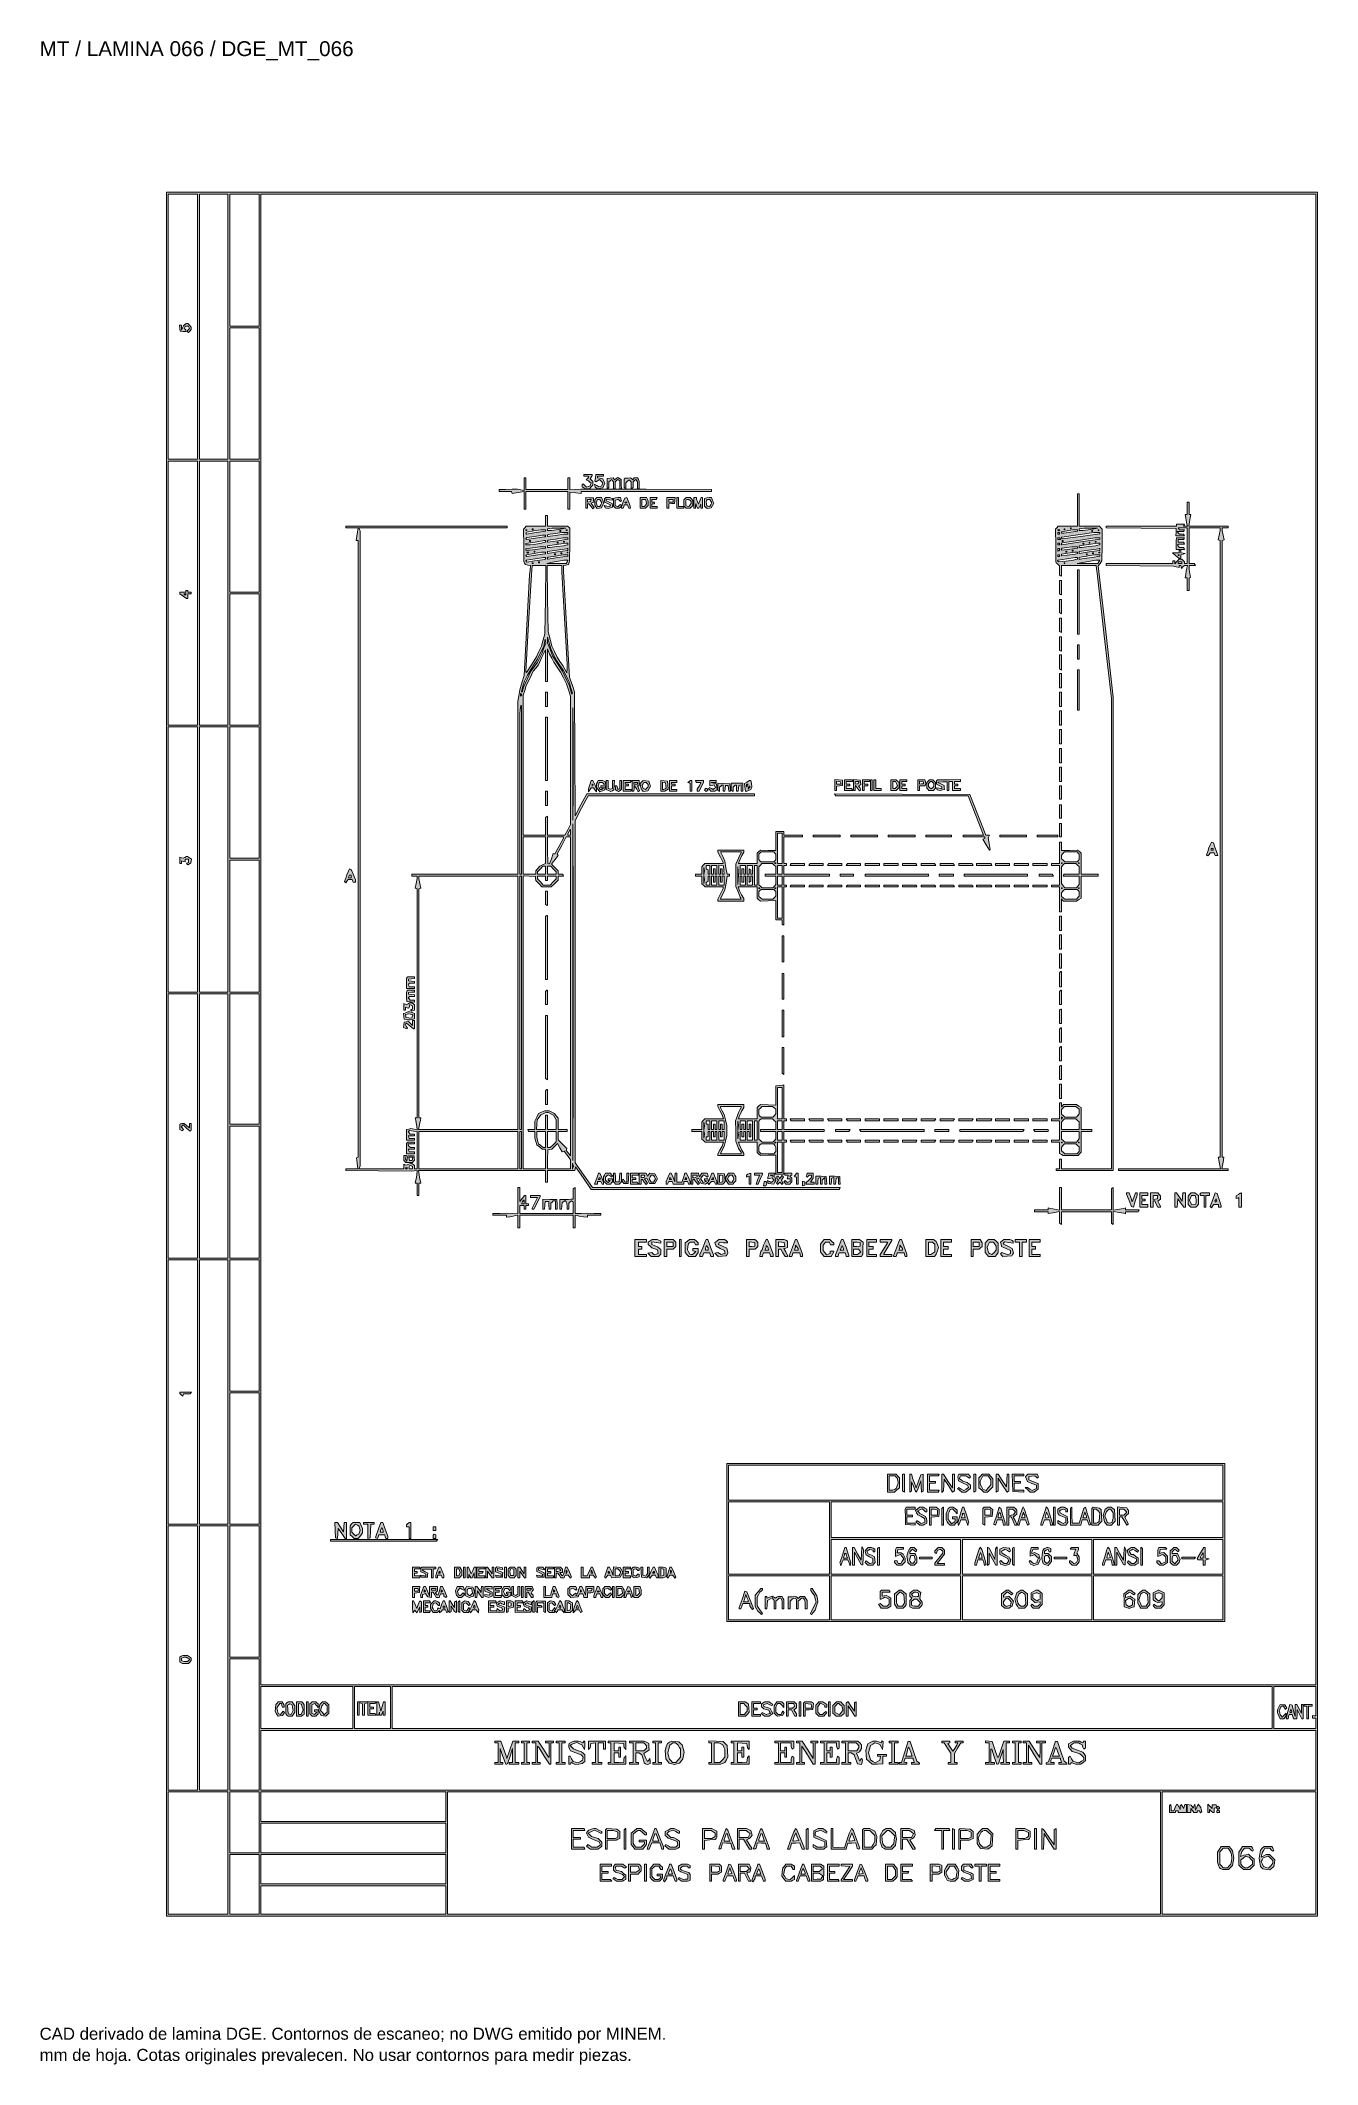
# Paper-space layout 'AN-10-DGE-066' of a CAD drawing. Header units: metres, sheet in millimetres. Extents: x 12 to 193, y 4 to 291.
import ezdxf

# ---------------------------------------------------------------- set-up
doc = ezdxf.new("R2010")
doc.units = ezdxf.units.M
for name, color, linetype, lineweight in [('DGE_CONTORNOS', 7, 'Continuous', 0), ('DGE_DATOS', 7, 'Continuous', 0), ('DGE_RELLENO', 7, 'Continuous', 0)]:
    doc.layers.add(name, color=color, linetype=linetype, lineweight=lineweight)
doc.styles.add('DGE_ARIAL', font='arial.ttf')

# ---------------------------------------------------------------- blocks, each defined once
blk = doc.blocks.new('LP_REF_DGE_MT_066')
at = {"layer": 'DGE_RELLENO'}
h = blk.add_hatch(color=7, dxfattribs=at)
h.paths.add_polyline_path([(29.96, 147.63), (29.96, 25.52), (111.54, 25.52), (193.11, 25.52), (193.11, 147.63), (193.11, 269.74), (111.54, 269.74), (29.96, 269.74)], flags=0)
h.paths.add_polyline_path([(34.39, 250.71), (34.39, 231.93), (32.3, 231.93), (30.21, 231.93), (30.21, 250.71), (30.21, 269.49), (32.3, 269.49), (34.39, 269.49)], flags=0)
h.paths.add_polyline_path([(38.69, 250.71), (38.69, 231.93), (36.66, 231.93), (34.64, 231.93), (34.64, 250.71), (34.64, 269.49), (36.66, 269.49), (38.69, 269.49)], flags=0)
h.paths.add_polyline_path([(43.11, 260.13), (43.11, 250.77), (41.03, 250.77), (38.94, 250.77), (38.94, 260.13), (38.94, 269.49), (41.03, 269.49), (43.11, 269.49)], flags=0)
h.paths.add_polyline_path([(192.86, 163.88), (192.86, 58.28), (118.11, 58.28), (43.37, 58.28), (43.37, 163.88), (43.37, 269.49), (118.11, 269.49), (192.86, 269.49)], flags=0)
h.paths.add_polyline_path([(43.11, 241.22), (43.11, 231.93), (41.03, 231.93), (38.94, 231.93), (38.94, 241.22), (38.94, 250.52), (41.03, 250.52), (43.11, 250.52)], flags=0)
h.paths.add_polyline_path([(34.39, 212.96), (34.39, 194.24), (32.3, 194.24), (30.21, 194.24), (30.21, 212.96), (30.21, 231.67), (32.3, 231.67), (34.39, 231.67)], flags=0)
h.paths.add_polyline_path([(38.69, 212.96), (38.69, 194.24), (36.66, 194.24), (34.64, 194.24), (34.64, 212.96), (34.64, 231.67), (36.66, 231.67), (38.69, 231.67)], flags=0)
h.paths.add_polyline_path([(43.11, 222.38), (43.11, 213.08), (41.03, 213.08), (38.94, 213.08), (38.94, 222.38), (38.94, 231.67), (41.03, 231.67), (43.11, 231.67)], flags=0)
h.paths.add_polyline_path([(43.11, 203.53), (43.11, 194.24), (41.03, 194.24), (38.94, 194.24), (38.94, 203.53), (38.94, 212.83), (41.03, 212.83), (43.11, 212.83)], flags=0)
h.paths.add_polyline_path([(34.39, 175.2), (34.39, 156.42), (32.3, 156.42), (30.21, 156.42), (30.21, 175.2), (30.21, 193.99), (32.3, 193.99), (34.39, 193.99)], flags=0)
h.paths.add_polyline_path([(38.69, 175.2), (38.69, 156.42), (36.66, 156.42), (34.64, 156.42), (34.64, 175.2), (34.64, 193.99), (36.66, 193.99), (38.69, 193.99)], flags=0)
h.paths.add_polyline_path([(43.11, 184.69), (43.11, 175.39), (41.03, 175.39), (38.94, 175.39), (38.94, 184.69), (38.94, 193.99), (41.03, 193.99), (43.11, 193.99)], flags=0)
h.paths.add_polyline_path([(43.11, 165.78), (43.11, 156.42), (41.03, 156.42), (38.94, 156.42), (38.94, 165.78), (38.94, 175.14), (41.03, 175.14), (43.11, 175.14)], flags=0)
h.paths.add_polyline_path([(34.39, 137.45), (34.39, 118.73), (32.3, 118.73), (30.21, 118.73), (30.21, 137.45), (30.21, 156.17), (32.3, 156.17), (34.39, 156.17)], flags=0)
h.paths.add_polyline_path([(38.69, 137.45), (38.69, 118.73), (36.66, 118.73), (34.64, 118.73), (34.64, 137.45), (34.64, 156.17), (36.66, 156.17), (38.69, 156.17)], flags=0)
h.paths.add_polyline_path([(43.11, 146.94), (43.11, 137.7), (41.03, 137.7), (38.94, 137.7), (38.94, 146.94), (38.94, 156.17), (41.03, 156.17), (43.11, 156.17)], flags=0)
h.paths.add_polyline_path([(43.11, 128.09), (43.11, 118.73), (41.03, 118.73), (38.94, 118.73), (38.94, 128.09), (38.94, 137.45), (41.03, 137.45), (43.11, 137.45)], flags=0)
h.paths.add_polyline_path([(34.39, 99.76), (34.39, 81.04), (32.3, 81.04), (30.21, 81.04), (30.21, 99.76), (30.21, 118.48), (32.3, 118.48), (34.39, 118.48)], flags=0)
h.paths.add_polyline_path([(38.69, 99.76), (38.69, 81.04), (36.66, 81.04), (34.64, 81.04), (34.64, 99.76), (34.64, 118.48), (36.66, 118.48), (38.69, 118.48)], flags=0)
h.paths.add_polyline_path([(43.11, 109.18), (43.11, 99.89), (41.03, 99.89), (38.94, 99.89), (38.94, 109.18), (38.94, 118.48), (41.03, 118.48), (43.11, 118.48)], flags=0)
h.paths.add_polyline_path([(43.11, 90.34), (43.11, 81.04), (41.03, 81.04), (38.94, 81.04), (38.94, 90.34), (38.94, 99.64), (41.03, 99.64), (43.11, 99.64)], flags=0)
h.paths.add_polyline_path([(34.39, 62.07), (34.39, 43.35), (32.3, 43.35), (30.21, 43.35), (30.21, 62.07), (30.21, 80.79), (32.3, 80.79), (34.39, 80.79)], flags=0)
h.paths.add_polyline_path([(38.69, 62.07), (38.69, 43.35), (36.66, 43.35), (34.64, 43.35), (34.64, 62.07), (34.64, 80.79), (36.66, 80.79), (38.69, 80.79)], flags=0)
h.paths.add_polyline_path([(43.11, 71.5), (43.11, 62.2), (41.03, 62.2), (38.94, 62.2), (38.94, 71.5), (38.94, 80.79), (41.03, 80.79), (43.11, 80.79)], flags=0)
h.paths.add_polyline_path([(43.11, 52.65), (43.11, 43.35), (41.03, 43.35), (38.94, 43.35), (38.94, 52.65), (38.94, 61.95), (41.03, 61.95), (43.11, 61.95)], flags=0)
h.paths.add_polyline_path([(56.39, 55.05), (56.39, 52.08), (49.88, 52.08), (43.37, 52.08), (43.37, 55.05), (43.37, 58.03), (49.88, 58.03), (56.39, 58.03)], flags=0)
h.paths.add_polyline_path([(61.71, 55.05), (61.71, 52.08), (59.18, 52.08), (56.65, 52.08), (56.65, 55.05), (56.65, 58.03), (59.18, 58.03), (61.71, 58.03)], flags=0)
h.paths.add_polyline_path([(186.66, 55.05), (186.66, 52.08), (124.31, 52.08), (61.96, 52.08), (61.96, 55.05), (61.96, 58.03), (124.31, 58.03), (186.66, 58.03)], flags=0)
h.paths.add_polyline_path([(192.86, 55.95), (192.86, 53.88), (192.64, 53.9), (192.42, 53.92), (192.42, 53.73), (192.42, 53.54), (192.64, 53.55), (192.86, 53.57), (192.86, 52.83), (192.86, 52.08), (189.89, 52.08), (186.92, 52.08), (186.92, 55.05), (186.92, 58.03), (189.89, 58.03), (192.86, 58.03)], flags=0)
h.paths.add_polyline_path([(192.86, 47.59), (192.86, 43.35), (118.11, 43.35), (43.37, 43.35), (43.37, 47.59), (43.37, 51.83), (118.11, 51.83), (192.86, 51.83)], flags=0)
h.paths.add_polyline_path([(38.69, 34.44), (38.69, 25.77), (34.45, 25.77), (30.21, 25.77), (30.21, 34.44), (30.21, 43.1), (34.45, 43.1), (38.69, 43.1)], flags=0)
h.paths.add_polyline_path([(43.11, 38.8), (43.11, 34.5), (41.03, 34.5), (38.94, 34.5), (38.94, 38.8), (38.94, 43.1), (41.03, 43.1), (43.11, 43.1)], flags=0)
h.paths.add_polyline_path([(69.55, 41.01), (69.55, 38.93), (56.46, 38.93), (43.37, 38.93), (43.37, 41.01), (43.37, 43.1), (56.46, 43.1), (69.55, 43.1)], flags=0)
h.paths.add_polyline_path([(170.85, 34.44), (170.85, 25.77), (120.33, 25.77), (69.8, 25.77), (69.8, 34.44), (69.8, 43.1), (120.33, 43.1), (170.85, 43.1)], flags=0)
h.paths.add_polyline_path([(192.86, 34.44), (192.86, 25.77), (181.98, 25.77), (171.11, 25.77), (171.11, 34.44), (171.11, 43.1), (181.98, 43.1), (192.86, 43.1)], flags=0)
h.paths.add_polyline_path([(69.55, 36.59), (69.55, 34.5), (56.46, 34.5), (43.37, 34.5), (43.37, 36.59), (43.37, 38.67), (56.46, 38.67), (69.55, 38.67)], flags=0)
h.paths.add_polyline_path([(43.11, 30.01), (43.11, 25.77), (41.03, 25.77), (38.94, 25.77), (38.94, 30.01), (38.94, 34.25), (41.03, 34.25), (43.11, 34.25)], flags=0)
h.paths.add_polyline_path([(69.55, 32.16), (69.55, 30.07), (56.46, 30.07), (43.37, 30.07), (43.37, 32.16), (43.37, 34.25), (56.46, 34.25), (69.55, 34.25)], flags=0)
h.paths.add_polyline_path([(69.55, 27.8), (69.55, 25.77), (56.46, 25.77), (43.37, 25.77), (43.37, 27.8), (43.37, 29.82), (56.46, 29.82), (69.55, 29.82)], flags=0)
h.paths.add_polyline_path([(32.58, 250.99), (32.37, 250.84), (32.25, 250.52), (32.13, 250.2), (32.12, 250.55), (32.11, 250.9), (31.98, 250.9), (31.84, 250.9), (31.88, 250.49), (31.92, 250.08), (32.33, 250.04), (32.74, 250), (32.74, 250.12), (32.74, 250.25), (32.62, 250.33), (32.5, 250.4), (32.57, 250.59), (32.64, 250.77), (32.87, 250.77), (33.1, 250.77), (33.16, 250.61), (33.22, 250.46), (33.03, 250.25), (32.85, 250.04), (32.98, 249.96), (33.1, 249.88), (33.3, 250.08), (33.5, 250.28), (33.5, 250.47), (33.5, 250.65), (33.25, 250.9), (33, 251.15), (32.89, 251.15), (32.79, 251.15)], flags=0)
h.paths.add_polyline_path([(89.15, 229.65), (89.15, 229.52), (89.47, 229.52), (89.78, 229.52), (89.78, 229.42), (89.78, 229.32), (89.62, 229.15), (89.47, 228.99), (89.63, 228.93), (89.79, 228.87), (89.97, 228.69), (90.15, 228.51), (90.08, 228.32), (90.01, 228.14), (89.76, 228.06), (89.51, 227.98), (89.29, 228.19), (89.07, 228.39), (88.98, 228.39), (88.9, 228.39), (88.9, 228.2), (88.9, 228.02), (89.14, 227.88), (89.39, 227.75), (89.65, 227.75), (89.91, 227.75), (90.16, 228.01), (90.42, 228.26), (90.42, 228.5), (90.42, 228.75), (90.22, 228.94), (90.02, 229.14), (90.16, 229.39), (90.29, 229.63), (90.29, 229.71), (90.29, 229.78), (89.72, 229.78), (89.15, 229.78)], flags=0)
h.paths.add_polyline_path([(90.76, 229.3), (90.7, 228.83), (90.76, 228.77), (90.81, 228.71), (91.07, 228.88), (91.33, 229.04), (91.58, 228.8), (91.82, 228.56), (91.74, 228.36), (91.66, 228.15), (91.46, 228.08), (91.27, 228), (90.96, 228.2), (90.65, 228.41), (90.69, 228.19), (90.73, 227.97), (90.93, 227.84), (91.14, 227.72), (91.48, 227.8), (91.82, 227.89), (91.96, 228.2), (92.1, 228.51), (91.95, 228.83), (91.81, 229.15), (91.43, 229.23), (91.05, 229.3), (91.05, 229.41), (91.05, 229.52), (91.49, 229.52), (91.93, 229.52), (91.93, 229.65), (91.93, 229.78), (91.38, 229.78), (90.82, 229.78)], flags=0)
h.paths.add_polyline_path([(80.68, 228.38), (80.68, 227.49), (80.2, 227.59), (79.73, 227.68), (79.35, 227.68), (78.97, 227.68), (78.05, 227.65), (77.14, 227.63), (77.14, 227.5), (77.14, 227.37), (78.01, 227.37), (78.89, 227.37), (78.94, 227.22), (78.99, 227.07), (79.83, 227.2), (80.68, 227.33), (80.68, 226.09), (80.68, 224.85), (80.8, 224.85), (80.93, 224.85), (80.93, 226.11), (80.93, 227.37), (83.9, 227.37), (86.87, 227.37), (86.87, 226.11), (86.87, 224.85), (87, 224.85), (87.13, 224.85), (87.13, 226.06), (87.13, 227.27), (87.95, 227.18), (88.77, 227.09), (88.77, 227.23), (88.77, 227.37), (98, 227.37), (107.24, 227.37), (107.24, 227.5), (107.24, 227.63), (97.97, 227.66), (88.71, 227.68), (87.92, 227.65), (87.13, 227.61), (87.13, 228.44), (87.13, 229.27), (87, 229.27), (86.87, 229.27), (86.87, 228.45), (86.87, 227.63), (83.9, 227.63), (80.93, 227.63), (80.93, 228.45), (80.93, 229.27), (80.8, 229.27), (80.68, 229.27)], flags=0)
h.paths.add_polyline_path([(92.44, 228.47), (92.44, 227.74), (92.57, 227.82), (92.69, 227.9), (92.69, 228.32), (92.69, 228.73), (92.89, 228.9), (93.09, 229.07), (93.21, 228.88), (93.32, 228.7), (93.32, 228.23), (93.32, 227.75), (93.45, 227.75), (93.58, 227.75), (93.58, 228.24), (93.58, 228.73), (93.76, 228.89), (93.95, 229.04), (94.08, 228.96), (94.21, 228.88), (94.21, 228.32), (94.21, 227.75), (94.34, 227.75), (94.48, 227.75), (94.44, 228.4), (94.4, 229.06), (94.18, 229.19), (93.96, 229.33), (93.71, 229.18), (93.46, 229.02), (93.39, 229.15), (93.31, 229.27), (92.87, 229.24), (92.44, 229.21)], flags=0)
h.paths.add_polyline_path([(94.9, 229.16), (94.84, 229.1), (94.84, 228.5), (94.84, 227.9), (94.97, 227.82), (95.09, 227.74), (95.09, 228.17), (95.09, 228.6), (95.32, 228.81), (95.55, 229.02), (95.7, 228.87), (95.85, 228.72), (95.85, 228.23), (95.85, 227.74), (95.98, 227.82), (96.11, 227.9), (96.11, 228.32), (96.11, 228.73), (96.31, 228.9), (96.51, 229.07), (96.62, 228.88), (96.74, 228.7), (96.74, 228.23), (96.74, 227.75), (96.87, 227.75), (96.99, 227.75), (96.99, 228.27), (96.99, 228.78), (96.86, 229.03), (96.73, 229.27), (96.49, 229.27), (96.25, 229.27), (96.17, 229.14), (96.08, 229.01), (95.92, 229.14), (95.76, 229.28), (95.36, 229.25), (94.96, 229.22)], flags=0)
h.paths.add_polyline_path([(159.09, 224.72), (159.09, 222.44), (157.72, 222.44), (156.35, 222.44), (156.16, 222.22), (155.97, 222), (156, 219.79), (156.02, 217.57), (156.04, 217.41), (156.06, 217.25), (156.31, 217.04), (156.56, 216.82), (156.56, 216.16), (156.56, 215.5), (156.69, 215.42), (156.81, 215.34), (156.81, 216.11), (156.81, 216.88), (159.27, 216.88), (161.73, 216.88), (161.81, 216.34), (161.88, 215.8), (162.89, 206.9), (163.9, 198), (163.9, 164.69), (163.9, 131.38), (160.36, 131.38), (156.81, 131.38), (156.81, 132.08), (156.81, 132.77), (156.69, 132.77), (156.56, 132.77), (156.56, 132.08), (156.56, 131.38), (156.31, 131.38), (156.06, 131.38), (156.06, 131.25), (156.06, 131.13), (160.1, 131.13), (164.15, 131.13), (164.15, 164.67), (164.14, 198.22), (163.09, 207.51), (162.03, 216.8), (162.29, 217.16), (162.56, 217.51), (162.57, 219.76), (162.58, 222), (162.39, 222.22), (162.21, 222.44), (160.78, 222.44), (159.34, 222.44), (159.34, 224.72), (159.34, 227), (159.22, 227), (159.09, 227)], flags=0)
h.paths.add_polyline_path([(158.21, 222.13), (158.21, 222.06), (158.14, 222.06), (158.08, 222.06), (158.08, 222.13), (158.08, 222.19), (158.14, 222.19), (158.21, 222.19)], flags=0)
h.paths.add_polyline_path([(160.93, 221.99), (159.91, 221.83), (159.63, 221.82), (159.34, 221.81), (159.34, 221.93), (159.34, 222.05), (159.69, 222.1), (160.04, 222.15), (160.99, 222.16), (161.94, 222.16)], flags=0)
h.paths.add_polyline_path([(157.32, 222), (157.32, 221.94), (157.26, 221.94), (157.19, 221.94), (157.19, 222), (157.19, 222.06), (157.26, 222.06), (157.32, 222.06)], flags=0)
h.paths.add_polyline_path([(156.52, 221.85), (156.44, 221.77), (156.35, 221.85), (156.27, 221.94), (156.44, 221.94), (156.6, 221.94)], flags=0)
h.paths.add_polyline_path([(159.09, 221.83), (159.09, 221.71), (158.14, 221.57), (157.18, 221.43), (157, 221.43), (156.81, 221.43), (156.81, 221.55), (156.81, 221.66), (157.61, 221.78), (158.4, 221.9), (158.74, 221.92), (159.09, 221.94)], flags=0)
h.paths.add_polyline_path([(162.13, 221.87), (162.13, 221.81), (162.06, 221.81), (162, 221.81), (162, 221.87), (162, 221.94), (162.06, 221.94), (162.13, 221.94)], flags=0)
h.paths.add_polyline_path([(161.24, 221.75), (161.24, 221.68), (161.18, 221.68), (161.11, 221.68), (161.11, 221.75), (161.11, 221.81), (161.18, 221.81), (161.24, 221.81)], flags=0)
h.paths.add_polyline_path([(156.56, 221.43), (156.56, 221.3), (156.44, 221.3), (156.31, 221.3), (156.31, 221.43), (156.31, 221.56), (156.44, 221.56), (156.56, 221.56)], flags=0)
h.paths.add_polyline_path([(162.25, 221.45), (162.25, 221.35), (159.59, 220.99), (156.93, 220.64), (156.85, 220.72), (156.77, 220.8), (156.83, 220.85), (156.88, 220.9), (159.15, 221.21), (161.43, 221.53), (161.84, 221.54), (162.25, 221.56)], flags=0)
h.paths.add_polyline_path([(156.62, 220.67), (156.7, 220.54), (156.51, 220.54), (156.31, 220.54), (156.31, 220.67), (156.31, 220.8), (156.43, 220.8), (156.55, 220.8)], flags=0)
h.paths.add_polyline_path([(162.25, 220.7), (162.25, 220.59), (159.57, 220.2), (156.88, 219.8), (156.83, 219.86), (156.77, 219.91), (156.85, 219.99), (156.92, 220.06), (159.24, 220.42), (161.56, 220.77), (161.91, 220.79), (162.25, 220.8)], flags=0)
h.paths.add_polyline_path([(157.07, 220.36), (157.07, 220.29), (157, 220.29), (156.94, 220.29), (156.94, 220.36), (156.94, 220.42), (157, 220.42), (157.07, 220.42)], flags=0)
h.paths.add_polyline_path([(161.75, 220.23), (161.75, 220.17), (161.68, 220.17), (161.62, 220.17), (161.62, 220.23), (161.62, 220.29), (161.68, 220.29), (161.75, 220.29)], flags=0)
h.paths.add_polyline_path([(160.86, 220.1), (160.86, 220.04), (160.8, 220.04), (160.74, 220.04), (160.74, 220.1), (160.74, 220.17), (160.8, 220.17), (160.86, 220.17)], flags=0)
h.paths.add_polyline_path([(156.56, 219.91), (156.56, 219.79), (156.44, 219.79), (156.31, 219.79), (156.31, 219.91), (156.31, 220.04), (156.44, 220.04), (156.56, 220.04)], flags=0)
h.paths.add_polyline_path([(159.98, 219.98), (159.98, 219.91), (159.91, 219.91), (159.85, 219.91), (159.85, 219.98), (159.85, 220.04), (159.91, 220.04), (159.98, 220.04)], flags=0)
h.paths.add_polyline_path([(162.25, 219.92), (162.25, 219.79), (161.97, 219.73), (161.68, 219.67), (160.7, 219.54), (159.71, 219.41), (159.53, 219.41), (159.34, 219.41), (159.34, 219.52), (159.34, 219.63), (160.64, 219.82), (161.94, 220.01), (162.1, 220.02), (162.25, 220.04)], flags=0)
h.paths.add_polyline_path([(159.09, 219.43), (159.09, 219.33), (157.99, 219.18), (156.89, 219.03), (156.83, 219.09), (156.77, 219.15), (156.85, 219.23), (156.92, 219.31), (157.6, 219.4), (158.27, 219.5), (158.68, 219.52), (159.09, 219.53)], flags=0)
h.paths.add_polyline_path([(156.56, 219.16), (156.56, 219.04), (156.44, 218.96), (156.31, 218.89), (156.31, 219.08), (156.31, 219.28), (156.44, 219.28), (156.56, 219.28)], flags=0)
h.paths.add_polyline_path([(162.25, 219.15), (162.25, 219.03), (162.22, 219.02), (162.19, 219.01), (160.77, 218.79), (159.34, 218.57), (159.34, 218.71), (159.34, 218.86), (160.7, 219.05), (162.06, 219.25), (162.16, 219.26), (162.25, 219.28)], flags=0)
h.paths.add_polyline_path([(158.46, 218.96), (158.46, 218.9), (158.4, 218.9), (158.33, 218.9), (158.33, 218.96), (158.33, 219.03), (158.4, 219.03), (158.46, 219.03)], flags=0)
h.paths.add_polyline_path([(157.57, 218.84), (157.57, 218.77), (157.51, 218.77), (157.45, 218.77), (157.45, 218.84), (157.45, 218.9), (157.51, 218.9), (157.57, 218.9)], flags=0)
h.paths.add_polyline_path([(159.09, 218.66), (159.09, 218.55), (158.74, 218.48), (158.4, 218.41), (157.61, 218.33), (156.81, 218.24), (156.81, 218.36), (156.81, 218.49), (157.73, 218.61), (158.65, 218.74), (158.87, 218.76), (159.09, 218.77)], flags=0)
h.paths.add_polyline_path([(162.25, 218.71), (162.25, 218.65), (162.19, 218.65), (162.13, 218.65), (162.13, 218.71), (162.13, 218.77), (162.19, 218.77), (162.25, 218.77)], flags=0)
h.paths.add_polyline_path([(161.37, 218.58), (161.37, 218.52), (161.3, 218.52), (161.24, 218.52), (161.24, 218.58), (161.24, 218.65), (161.3, 218.65), (161.37, 218.65)], flags=0)
h.paths.add_polyline_path([(160.48, 218.46), (160.48, 218.39), (160.42, 218.39), (160.36, 218.39), (160.36, 218.46), (160.36, 218.52), (160.42, 218.52), (160.48, 218.52)], flags=0)
h.paths.add_polyline_path([(156.56, 218.27), (156.56, 218.14), (156.44, 218.14), (156.31, 218.14), (156.31, 218.27), (156.31, 218.39), (156.44, 218.39), (156.56, 218.39)], flags=0)
h.paths.add_polyline_path([(162.25, 218.28), (162.25, 218.17), (161.15, 218.02), (160.04, 217.87), (159.69, 217.81), (159.34, 217.74), (159.34, 217.87), (159.34, 218), (159.76, 218.08), (160.17, 218.15), (160.86, 218.26), (161.56, 218.37), (161.91, 218.38), (162.25, 218.39)], flags=0)
h.paths.add_polyline_path([(159.09, 217.89), (159.09, 217.77), (158.81, 217.7), (158.52, 217.64), (157.47, 217.5), (156.41, 217.37), (156.34, 217.44), (156.27, 217.51), (156.32, 217.56), (156.37, 217.62), (157.57, 217.8), (158.78, 217.99), (158.93, 218), (159.09, 218.02)], flags=0)
h.paths.add_polyline_path([(162.13, 217.38), (161.99, 217.13), (160.51, 217.14), (159.03, 217.16), (160.36, 217.38), (161.68, 217.61), (161.97, 217.62), (162.26, 217.64)], flags=0)
h.paths.add_polyline_path([(157.32, 217.19), (157.32, 217.13), (157.26, 217.13), (157.19, 217.13), (157.19, 217.19), (157.19, 217.26), (157.26, 217.26), (157.32, 217.26)], flags=0)
h.paths.add_polyline_path([(89.4, 225.74), (89.4, 224.97), (89.53, 224.97), (89.66, 224.97), (89.66, 225.29), (89.66, 225.6), (89.75, 225.6), (89.84, 225.6), (90.11, 225.26), (90.39, 224.91), (90.48, 225), (90.58, 225.09), (90.37, 225.4), (90.17, 225.71), (90.37, 225.78), (90.56, 225.86), (90.52, 226.14), (90.48, 226.43), (89.94, 226.46), (89.4, 226.5)], flags=0)
h.paths.add_polyline_path([(90.13, 226.08), (90.08, 225.92), (89.87, 225.88), (89.66, 225.84), (89.66, 226.04), (89.66, 226.24), (89.92, 226.24), (90.18, 226.24)], flags=0)
h.paths.add_polyline_path([(90.82, 226.34), (90.67, 226.19), (90.67, 225.79), (90.67, 225.4), (90.83, 225.17), (91, 224.95), (91.3, 224.99), (91.61, 225.03), (91.79, 225.37), (91.98, 225.7), (91.81, 226.09), (91.65, 226.49), (91.31, 226.49), (90.97, 226.49)], flags=0)
h.paths.add_polyline_path([(91.55, 225.98), (91.69, 225.73), (91.55, 225.48), (91.42, 225.22), (91.24, 225.22), (91.06, 225.22), (90.98, 225.48), (90.9, 225.73), (90.98, 225.98), (91.06, 226.24), (91.24, 226.24), (91.42, 226.24)], flags=0)
h.paths.add_polyline_path([(92.14, 226.4), (92.06, 226.32), (92.06, 226.09), (92.06, 225.85), (92.5, 225.64), (92.93, 225.44), (92.86, 225.32), (92.79, 225.21), (92.41, 225.29), (92.03, 225.38), (92.09, 225.21), (92.14, 225.03), (92.36, 224.99), (92.59, 224.95), (92.9, 225.03), (93.21, 225.11), (93.17, 225.39), (93.13, 225.67), (92.72, 225.85), (92.31, 226.03), (92.31, 226.15), (92.31, 226.26), (92.76, 226.18), (93.2, 226.1), (93.2, 226.22), (93.2, 226.34), (93, 226.41), (92.8, 226.49), (92.51, 226.49), (92.23, 226.49)], flags=0)
h.paths.add_polyline_path([(93.48, 226.41), (93.32, 226.34), (93.32, 225.81), (93.32, 225.28), (93.48, 225.12), (93.63, 224.97), (93.89, 224.97), (94.16, 224.97), (94.31, 225.12), (94.46, 225.28), (94.46, 225.12), (94.46, 224.97), (94.58, 224.97), (94.7, 224.97), (94.78, 225.22), (94.86, 225.48), (95.09, 225.48), (95.33, 225.48), (95.41, 225.22), (95.49, 224.97), (95.62, 224.97), (95.75, 224.97), (95.68, 225.26), (95.61, 225.56), (95.41, 226.03), (95.21, 226.51), (95.07, 226.46), (94.93, 226.41), (94.72, 225.88), (94.51, 225.34), (94.43, 225.43), (94.34, 225.51), (94.15, 225.35), (93.96, 225.2), (93.77, 225.27), (93.58, 225.34), (93.58, 225.73), (93.58, 226.12), (93.77, 226.19), (93.96, 226.26), (94.15, 226.11), (94.34, 225.95), (94.41, 226.01), (94.47, 226.07), (94.39, 226.28), (94.31, 226.49), (93.97, 226.48), (93.64, 226.47)], flags=0)
h.paths.add_polyline_path([(95.18, 225.77), (95.09, 225.69), (95.01, 225.77), (94.93, 225.86), (95.09, 225.86), (95.26, 225.86)], flags=0)
h.paths.add_polyline_path([(97.12, 225.73), (97.12, 224.97), (97.49, 224.97), (97.86, 224.97), (98.06, 225.17), (98.26, 225.37), (98.26, 225.68), (98.26, 226), (98.13, 226.24), (97.99, 226.49), (97.56, 226.49), (97.12, 226.49)], flags=0)
h.paths.add_polyline_path([(97.95, 225.92), (98.03, 225.6), (97.88, 225.41), (97.72, 225.22), (97.55, 225.22), (97.37, 225.22), (97.37, 225.73), (97.37, 226.24), (97.62, 226.24), (97.87, 226.24)], flags=0)
h.paths.add_polyline_path([(98.51, 225.73), (98.51, 224.97), (99.02, 224.97), (99.52, 224.97), (99.52, 225.1), (99.52, 225.22), (99.14, 225.22), (98.76, 225.22), (98.76, 225.41), (98.76, 225.6), (98.95, 225.6), (99.14, 225.6), (99.14, 225.73), (99.14, 225.86), (98.95, 225.86), (98.76, 225.86), (98.76, 226.05), (98.76, 226.24), (99.07, 226.24), (99.38, 226.24), (99.46, 226.36), (99.54, 226.49), (99.02, 226.49), (98.51, 226.49)], flags=0)
h.paths.add_polyline_path([(100.91, 225.73), (100.91, 224.97), (101.04, 224.97), (101.17, 224.97), (101.17, 225.28), (101.17, 225.59), (101.58, 225.63), (101.99, 225.67), (102.03, 226.08), (102.07, 226.49), (101.49, 226.49), (100.91, 226.49)], flags=0)
h.paths.add_polyline_path([(101.8, 226.05), (101.8, 225.86), (101.48, 225.86), (101.17, 225.86), (101.17, 226.05), (101.17, 226.24), (101.48, 226.24), (101.8, 226.24)], flags=0)
h.paths.add_polyline_path([(102.3, 225.73), (102.3, 224.97), (102.81, 224.97), (103.32, 224.97), (103.32, 225.1), (103.32, 225.22), (102.94, 225.22), (102.56, 225.22), (102.56, 225.86), (102.56, 226.49), (102.43, 226.49), (102.3, 226.49)], flags=0)
h.paths.add_polyline_path([(103.47, 226.34), (103.32, 226.19), (103.32, 225.73), (103.32, 225.28), (103.47, 225.12), (103.62, 224.97), (103.9, 224.97), (104.18, 224.97), (104.38, 225.17), (104.58, 225.37), (104.58, 225.73), (104.58, 226.09), (104.38, 226.29), (104.18, 226.49), (103.9, 226.49), (103.62, 226.49)], flags=0)
h.paths.add_polyline_path([(104.18, 226.08), (104.33, 225.93), (104.33, 225.79), (104.33, 225.65), (104.17, 225.43), (104, 225.21), (103.79, 225.29), (103.57, 225.38), (103.57, 225.72), (103.57, 226.07), (103.65, 226.15), (103.74, 226.24), (103.88, 226.24), (104.02, 226.24)], flags=0)
h.paths.add_polyline_path([(104.71, 225.73), (104.71, 224.97), (104.83, 224.97), (104.96, 224.97), (104.97, 225.32), (104.98, 225.67), (105.11, 225.32), (105.23, 224.97), (105.33, 224.97), (105.43, 224.97), (105.56, 225.26), (105.7, 225.54), (105.71, 225.26), (105.72, 224.97), (105.85, 224.97), (105.97, 224.97), (105.97, 225.73), (105.97, 226.49), (105.86, 226.49), (105.75, 226.49), (105.55, 226.02), (105.36, 225.54), (105.22, 225.9), (105.09, 226.25), (105.09, 226.37), (105.09, 226.49), (104.9, 226.49), (104.71, 226.49)], flags=0)
h.paths.add_polyline_path([(106.38, 226.41), (106.22, 226.34), (106.22, 225.8), (106.22, 225.26), (106.41, 225.1), (106.59, 224.95), (106.88, 224.99), (107.16, 225.03), (107.35, 225.37), (107.53, 225.7), (107.37, 226.09), (107.21, 226.49), (106.87, 226.48), (106.54, 226.47)], flags=0)
h.paths.add_polyline_path([(107.11, 225.98), (107.25, 225.73), (107.11, 225.47), (106.97, 225.21), (106.75, 225.25), (106.54, 225.29), (106.5, 225.58), (106.46, 225.88), (106.53, 226.06), (106.6, 226.24), (106.79, 226.24), (106.97, 226.24)], flags=0)
h.paths.add_polyline_path([(174.65, 224.97), (174.65, 224.09), (174.5, 224.09), (174.36, 224.09), (174.45, 223.55), (174.53, 223.01), (174.6, 222.73), (174.68, 222.44), (174.4, 222.44), (174.13, 222.44), (174.2, 222.57), (174.28, 222.7), (173.71, 222.7), (173.13, 222.7), (173.13, 222.57), (173.13, 222.44), (168.13, 222.44), (163.14, 222.44), (163.14, 222.32), (163.14, 222.19), (168.1, 222.16), (173.07, 222.13), (173.06, 221.59), (173.05, 221.05), (173.67, 221.05), (174.28, 221.05), (174.2, 221.18), (174.13, 221.3), (173.83, 221.3), (173.54, 221.3), (173.38, 221.49), (173.23, 221.68), (173.68, 221.68), (174.13, 221.68), (174.2, 221.81), (174.28, 221.94), (173.9, 221.94), (173.52, 221.94), (173.45, 222.06), (173.37, 222.19), (174.01, 222.19), (174.65, 222.19), (174.65, 219.66), (174.65, 217.13), (174.46, 217.13), (174.27, 217.13), (174.27, 217.25), (174.27, 217.37), (174.07, 217.56), (173.87, 217.76), (173.68, 217.76), (173.5, 217.76), (173.19, 217.43), (172.88, 217.09), (172.88, 217.3), (172.88, 217.51), (172.75, 217.51), (172.62, 217.51), (172.62, 217.32), (172.62, 217.13), (167.88, 217.13), (163.14, 217.13), (163.14, 217.01), (163.14, 216.88), (167.91, 216.84), (172.69, 216.79), (173.1, 216.69), (173.51, 216.6), (173.51, 216.74), (173.51, 216.88), (173.63, 216.88), (173.74, 216.88), (173.78, 216.66), (173.83, 216.45), (174.04, 216.66), (174.25, 216.88), (174.46, 216.88), (174.68, 216.88), (174.6, 216.47), (174.51, 216.06), (174.44, 215.58), (174.36, 215.11), (174.5, 215.11), (174.65, 215.11), (174.65, 214.22), (174.65, 213.34), (174.77, 213.34), (174.9, 213.34), (174.9, 214.21), (174.9, 215.09), (175.02, 215.13), (175.13, 215.17), (175.02, 215.74), (174.91, 216.31), (174.91, 216.59), (174.9, 216.88), (175.35, 216.88), (175.8, 216.88), (175.72, 217), (175.64, 217.13), (175.27, 217.13), (174.9, 217.13), (174.9, 219.66), (174.9, 222.19), (177.11, 222.19), (179.33, 222.19), (179.33, 222.01), (179.33, 221.82), (179.18, 221.16), (179.04, 220.49), (179.18, 220.44), (179.33, 220.4), (179.33, 176.71), (179.33, 133.02), (179.19, 133.02), (179.05, 133.02), (179.12, 132.68), (179.19, 132.33), (179.27, 131.85), (179.36, 131.38), (172.13, 131.38), (164.91, 131.38), (164.91, 131.25), (164.91, 131.13), (172.69, 131.13), (180.47, 131.13), (180.47, 131.25), (180.47, 131.38), (180.01, 131.38), (179.55, 131.38), (179.63, 131.85), (179.72, 132.33), (179.78, 132.68), (179.85, 133.02), (179.72, 133.02), (179.58, 133.02), (179.58, 176.71), (179.58, 220.4), (179.72, 220.44), (179.87, 220.49), (179.72, 221.16), (179.58, 221.82), (179.58, 222.01), (179.58, 222.19), (180.02, 222.19), (180.47, 222.19), (180.47, 222.32), (180.47, 222.44), (177.67, 222.44), (174.87, 222.44), (174.96, 223.04), (175.04, 223.64), (175.11, 223.86), (175.17, 224.09), (175.04, 224.09), (174.9, 224.09), (174.9, 224.97), (174.9, 225.86), (174.77, 225.86), (174.65, 225.86)], flags=0)
h.paths.add_polyline_path([(173.89, 217.26), (173.89, 217.13), (173.64, 217.13), (173.38, 217.13), (173.38, 217.26), (173.38, 217.38), (173.64, 217.38), (173.89, 217.38)], flags=0)
h.paths.add_polyline_path([(83.71, 223.2), (83.71, 222.44), (82.34, 222.44), (80.97, 222.44), (80.78, 222.22), (80.59, 222), (80.61, 219.72), (80.64, 217.45), (80.74, 217.22), (80.84, 216.99), (81.2, 216.92), (81.56, 216.85), (81.5, 216.2), (81.43, 215.55), (81.05, 208.4), (80.66, 201.26), (80.36, 200.25), (80.05, 199.23), (79.92, 198.41), (79.79, 197.59), (79.79, 185.35), (79.79, 173.12), (72.27, 173.12), (64.74, 173.12), (64.74, 172.99), (64.74, 172.86), (65.12, 172.86), (65.5, 172.86), (65.5, 172.68), (65.5, 172.5), (65.36, 171.83), (65.21, 171.17), (65.36, 171.12), (65.5, 171.07), (65.5, 154.83), (65.5, 138.59), (65.36, 138.59), (65.23, 138.59), (65.3, 138.24), (65.36, 137.89), (65.45, 137.41), (65.53, 136.93), (65.07, 137.01), (64.62, 137.1), (64.32, 137.02), (64.02, 136.95), (64.01, 136.19), (64, 135.43), (64.56, 135.43), (65.12, 135.43), (65.12, 135.55), (65.12, 135.68), (64.75, 135.68), (64.39, 135.68), (64.32, 135.87), (64.24, 136.06), (64.68, 136.06), (65.12, 136.06), (65.12, 136.19), (65.12, 136.31), (64.82, 136.31), (64.52, 136.31), (64.37, 136.49), (64.22, 136.67), (64.33, 136.74), (64.44, 136.8), (64.97, 136.73), (65.5, 136.66), (65.5, 134.02), (65.5, 131.38), (65.31, 131.38), (65.12, 131.38), (65.12, 131.62), (65.12, 131.86), (64.92, 132.02), (64.72, 132.19), (64.34, 132.04), (63.96, 131.9), (63.78, 131.97), (63.6, 132.04), (63.6, 131.71), (63.6, 131.38), (60.43, 131.38), (57.25, 131.38), (57.33, 131.58), (57.41, 131.79), (57.41, 176.78), (57.41, 221.78), (57.33, 221.99), (57.25, 222.19), (67.76, 222.19), (78.27, 222.19), (78.27, 222.32), (78.27, 222.44), (66.83, 222.44), (55.38, 222.44), (55.38, 222.32), (55.38, 222.19), (56.27, 222.19), (57.16, 222.19), (57.1, 221.9), (57.04, 221.62), (56.96, 221.02), (56.88, 220.42), (57.02, 220.42), (57.15, 220.42), (57.15, 176.73), (57.15, 133.05), (57.02, 133), (56.89, 132.96), (57, 132.17), (57.11, 131.38), (56.25, 131.38), (55.38, 131.38), (55.38, 131.25), (55.38, 131.13), (60.03, 131.1), (64.68, 131.08), (65.1, 131.11), (65.53, 131.14), (65.44, 130.53), (65.36, 129.93), (65.29, 129.64), (65.22, 129.36), (65.36, 129.36), (65.5, 129.36), (65.5, 128.47), (65.5, 127.59), (65.63, 127.59), (65.75, 127.59), (65.75, 128.47), (65.75, 129.36), (65.89, 129.36), (66.03, 129.36), (65.97, 129.64), (65.9, 129.93), (65.81, 130.53), (65.72, 131.13), (74.72, 131.13), (83.71, 131.13), (83.71, 130.31), (83.71, 129.48), (83.84, 129.48), (83.97, 129.48), (83.97, 130.31), (83.97, 131.13), (85.92, 131.13), (87.87, 131.13), (87.91, 131.39), (87.95, 131.66), (89.06, 130.07), (90.18, 128.47), (107.74, 128.47), (125.31, 128.47), (125.39, 128.6), (125.46, 128.72), (107.91, 128.73), (90.35, 128.73), (89.12, 130.49), (87.89, 132.25), (87.89, 156.49), (87.89, 180.73), (88.8, 182.49), (89.72, 184.24), (101.51, 184.24), (113.31, 184.25), (113.31, 184.37), (113.31, 184.5), (101.43, 184.5), (89.55, 184.5), (88.72, 182.95), (87.9, 181.4), (87.86, 190.19), (87.82, 198.98), (87.47, 199.99), (87.12, 201), (86.68, 208.53), (86.24, 216.06), (86.24, 216.45), (86.24, 216.85), (86.6, 216.92), (86.97, 216.99), (87.05, 217.28), (87.12, 217.57), (87.13, 219.86), (87.13, 222.14), (86.98, 222.29), (86.82, 222.44), (85.39, 222.44), (83.97, 222.44), (83.97, 223.2), (83.97, 223.96), (83.84, 223.96), (83.71, 223.96)], flags=0)
h.paths.add_polyline_path([(85.55, 221.99), (84.53, 221.83), (84.25, 221.82), (83.97, 221.81), (83.97, 221.93), (83.97, 222.05), (84.31, 222.1), (84.66, 222.15), (85.61, 222.16), (86.56, 222.16)], flags=0)
h.paths.add_polyline_path([(81.94, 222), (81.94, 221.94), (81.88, 221.94), (81.82, 221.94), (81.82, 222), (81.82, 222.06), (81.88, 222.06), (81.94, 222.06)], flags=0)
h.paths.add_polyline_path([(81.06, 221.87), (81.06, 221.81), (80.99, 221.81), (80.93, 221.81), (80.93, 221.87), (80.93, 221.94), (80.99, 221.94), (81.06, 221.94)], flags=0)
h.paths.add_polyline_path([(83.71, 221.83), (83.71, 221.73), (82.36, 221.52), (81, 221.32), (80.94, 221.37), (80.89, 221.43), (80.97, 221.52), (81.06, 221.6), (82.04, 221.76), (83.02, 221.91), (83.36, 221.92), (83.71, 221.94)], flags=0)
h.paths.add_polyline_path([(86.75, 221.87), (86.75, 221.81), (86.68, 221.81), (86.62, 221.81), (86.62, 221.87), (86.62, 221.94), (86.68, 221.94), (86.75, 221.94)], flags=0)
h.paths.add_polyline_path([(85.86, 221.75), (85.86, 221.68), (85.8, 221.68), (85.74, 221.68), (85.74, 221.75), (85.74, 221.81), (85.8, 221.81), (85.86, 221.81)], flags=0)
h.paths.add_polyline_path([(86.87, 221.43), (86.87, 221.3), (86.59, 221.3), (86.3, 221.29), (85.13, 221.13), (83.96, 220.96), (84, 221.1), (84.05, 221.24), (85.05, 221.38), (86.05, 221.52), (86.46, 221.54), (86.87, 221.56)], flags=0)
h.paths.add_polyline_path([(83.71, 221.05), (83.71, 220.92), (83.62, 220.92), (83.52, 220.92), (82.26, 220.74), (81, 220.56), (80.95, 220.61), (80.89, 220.67), (80.97, 220.75), (81.04, 220.83), (82.16, 220.99), (83.27, 221.15), (83.49, 221.16), (83.71, 221.18)], flags=0)
h.paths.add_polyline_path([(86.87, 220.69), (86.87, 220.59), (85.45, 220.38), (84.03, 220.18), (83.98, 220.24), (83.92, 220.29), (84, 220.37), (84.07, 220.44), (85.12, 220.6), (86.18, 220.77), (86.53, 220.78), (86.87, 220.8)], flags=0)
h.paths.add_polyline_path([(81.56, 220.36), (81.56, 220.29), (81.5, 220.29), (81.44, 220.29), (81.44, 220.36), (81.44, 220.42), (81.5, 220.42), (81.56, 220.42)], flags=0)
h.paths.add_polyline_path([(83.71, 220.29), (83.71, 220.17), (83.43, 220.11), (83.14, 220.04), (82.32, 219.91), (81.5, 219.79), (81.21, 219.79), (80.93, 219.79), (80.93, 219.89), (80.93, 219.99), (82.23, 220.19), (83.52, 220.39), (83.62, 220.4), (83.71, 220.42)], flags=0)
h.paths.add_polyline_path([(86.37, 220.23), (86.37, 220.17), (86.3, 220.17), (86.24, 220.17), (86.24, 220.23), (86.24, 220.29), (86.3, 220.29), (86.37, 220.29)], flags=0)
h.paths.add_polyline_path([(85.48, 220.1), (85.48, 220.04), (85.42, 220.04), (85.36, 220.04), (85.36, 220.1), (85.36, 220.17), (85.42, 220.17), (85.48, 220.17)], flags=0)
h.paths.add_polyline_path([(86.87, 219.92), (86.87, 219.79), (86.59, 219.73), (86.3, 219.67), (85.32, 219.54), (84.33, 219.41), (84.15, 219.41), (83.97, 219.41), (83.97, 219.52), (83.97, 219.63), (85.26, 219.82), (86.56, 220.01), (86.72, 220.02), (86.87, 220.04)], flags=0)
h.paths.add_polyline_path([(83.71, 219.43), (83.71, 219.33), (82.59, 219.18), (81.47, 219.03), (81.2, 219.03), (80.93, 219.03), (80.93, 219.14), (80.93, 219.25), (81.91, 219.37), (82.89, 219.5), (83.3, 219.52), (83.71, 219.53)], flags=0)
h.paths.add_polyline_path([(86.87, 219.15), (86.87, 219.03), (86.84, 219.02), (86.81, 219.01), (85.39, 218.79), (83.97, 218.57), (83.97, 218.71), (83.97, 218.86), (85.32, 219.05), (86.68, 219.25), (86.78, 219.26), (86.87, 219.28)], flags=0)
h.paths.add_polyline_path([(82.19, 218.84), (82.19, 218.77), (82.13, 218.77), (82.07, 218.77), (82.07, 218.84), (82.07, 218.9), (82.13, 218.9), (82.19, 218.9)], flags=0)
h.paths.add_polyline_path([(81.27, 218.69), (81.18, 218.61), (81.1, 218.69), (81.01, 218.77), (81.18, 218.77), (81.35, 218.77)], flags=0)
h.paths.add_polyline_path([(83.71, 218.65), (83.71, 218.52), (83.65, 218.52), (83.58, 218.52), (82.3, 218.33), (81.02, 218.14), (80.95, 218.2), (80.89, 218.27), (80.95, 218.33), (81.01, 218.39), (82.07, 218.56), (83.14, 218.74), (83.43, 218.76), (83.71, 218.77)], flags=0)
h.paths.add_polyline_path([(86.87, 218.71), (86.87, 218.65), (86.81, 218.65), (86.75, 218.65), (86.75, 218.71), (86.75, 218.77), (86.81, 218.77), (86.87, 218.77)], flags=0)
h.paths.add_polyline_path([(85.99, 218.58), (85.99, 218.52), (85.93, 218.52), (85.86, 218.52), (85.86, 218.58), (85.86, 218.65), (85.93, 218.65), (85.99, 218.65)], flags=0)
h.paths.add_polyline_path([(85.1, 218.46), (85.1, 218.39), (85.04, 218.39), (84.98, 218.39), (84.98, 218.46), (84.98, 218.52), (85.04, 218.52), (85.1, 218.52)], flags=0)
h.paths.add_polyline_path([(86.87, 218.29), (86.87, 218.18), (85.45, 217.98), (84.03, 217.78), (83.98, 217.83), (83.92, 217.89), (84, 217.96), (84.07, 218.04), (85.12, 218.2), (86.18, 218.37), (86.53, 218.38), (86.87, 218.39)], flags=0)
h.paths.add_polyline_path([(83.71, 217.9), (83.71, 217.78), (83.49, 217.72), (83.27, 217.66), (82.16, 217.51), (81.04, 217.36), (80.96, 217.43), (80.89, 217.51), (80.95, 217.57), (81.02, 217.64), (82.21, 217.81), (83.4, 217.98), (83.55, 218), (83.71, 218.02)], flags=0)
h.paths.add_polyline_path([(86.75, 217.38), (86.61, 217.13), (85.26, 217.14), (83.9, 217.16), (84.12, 217.22), (84.34, 217.27), (85.32, 217.44), (86.3, 217.61), (86.59, 217.62), (86.88, 217.64)], flags=0)
h.paths.add_polyline_path([(82.83, 217.32), (82.83, 217.26), (82.76, 217.26), (82.7, 217.26), (82.7, 217.32), (82.7, 217.38), (82.76, 217.38), (82.83, 217.38)], flags=0)
h.paths.add_polyline_path([(81.94, 217.19), (81.94, 217.13), (81.88, 217.13), (81.82, 217.13), (81.82, 217.19), (81.82, 217.26), (81.88, 217.26), (81.94, 217.26)], flags=0)
h.paths.add_polyline_path([(83.68, 212.04), (83.62, 207.2), (83.37, 206.32), (83.11, 205.43), (82.77, 204.67), (82.43, 203.91), (81.72, 202.81), (81.01, 201.71), (80.97, 201.75), (80.93, 201.79), (81.31, 208.67), (81.69, 215.55), (81.76, 216.21), (81.83, 216.88), (82.78, 216.88), (83.73, 216.88)], flags=0)
h.paths.add_polyline_path([(85.99, 216.4), (85.99, 215.93), (86.37, 209.42), (86.75, 202.9), (86.75, 202.27), (86.74, 201.64), (86.44, 202.16), (86.14, 202.69), (85.74, 203.28), (85.33, 203.87), (84.97, 204.66), (84.61, 205.45), (84.34, 206.45), (84.06, 207.45), (84, 212.17), (83.94, 216.88), (84.96, 216.88), (85.99, 216.88)], flags=0)
h.paths.add_polyline_path([(84.85, 204.23), (85.26, 203.41), (85.73, 202.71), (86.21, 202.02), (86.65, 201.13), (87.1, 200.25), (87.31, 199.51), (87.52, 198.76), (87.47, 198.71), (87.41, 198.66), (87.25, 199.26), (87.09, 199.87), (86.59, 200.88), (86.09, 201.89), (85.4, 202.99), (84.71, 204.08), (84.34, 204.99), (83.97, 205.9), (83.98, 206.3), (83.99, 206.7), (84.21, 205.87), (84.43, 205.05)], flags=0)
h.paths.add_polyline_path([(83.47, 205.18), (83.21, 204.48), (82.88, 203.82), (82.55, 203.15), (82.08, 202.52), (81.61, 201.89), (81.09, 200.75), (80.57, 199.61), (80.48, 199.26), (80.39, 198.91), (80.34, 198.96), (80.28, 199.02), (80.49, 199.76), (80.71, 200.5), (81.16, 201.32), (81.61, 202.14), (82.1, 202.87), (82.58, 203.6), (83.01, 204.49), (83.44, 205.38), (83.54, 205.91), (83.64, 206.44), (83.68, 206.16), (83.73, 205.87)], flags=0)
h.paths.add_polyline_path([(84.58, 203.72), (84.89, 203.15), (85.36, 202.46), (85.83, 201.76), (86.24, 200.94), (86.66, 200.12), (86.96, 199.24), (87.25, 198.37), (87.25, 189.27), (87.25, 180.17), (86.86, 179.43), (86.46, 178.68), (85.21, 178.68), (83.97, 178.68), (83.97, 180.02), (83.97, 181.35), (83.84, 181.27), (83.71, 181.2), (83.71, 179.94), (83.71, 178.68), (82.13, 178.68), (80.55, 178.68), (80.55, 188.59), (80.55, 198.49), (80.75, 199.18), (80.96, 199.86), (81.47, 200.88), (81.97, 201.89), (82.33, 202.34), (82.69, 202.8), (83.2, 203.86), (83.71, 204.91), (83.71, 202.67), (83.71, 200.44), (83.84, 200.44), (83.97, 200.44), (83.97, 202.74), (83.98, 205.05), (84.13, 204.67), (84.28, 204.29)], flags=0)
h.paths.add_polyline_path([(80.26, 198.45), (80.17, 198.37), (80.17, 198.54), (80.17, 198.71), (80.26, 198.62), (80.34, 198.54)], flags=0)
h.paths.add_polyline_path([(80.3, 185.07), (80.3, 173.12), (80.17, 173.12), (80.04, 173.12), (80.04, 184.48), (80.04, 195.85), (80.12, 196.43), (80.21, 197.02), (80.25, 197.02), (80.3, 197.02)], flags=0)
h.paths.add_polyline_path([(87.6, 184.79), (87.57, 180.77), (87.57, 188.74), (87.57, 196.7), (87.6, 192.76), (87.64, 188.82)], flags=0)
h.paths.add_polyline_path([(87.6, 144.5), (87.57, 132.58), (87.57, 156.42), (87.57, 180.26), (87.6, 168.34), (87.63, 156.42)], flags=0)
h.paths.add_polyline_path([(87.25, 179.06), (87.25, 178.68), (87.06, 178.68), (86.87, 178.68), (86.87, 178.74), (86.87, 178.8), (87.02, 179.12), (87.17, 179.44), (87.21, 179.44), (87.25, 179.44)], flags=0)
h.paths.add_polyline_path([(83.71, 176.53), (83.71, 174.64), (83.29, 174.46), (82.87, 174.29), (82.6, 173.94), (82.32, 173.59), (82.32, 173.35), (82.32, 173.12), (81.44, 173.12), (80.55, 173.12), (80.55, 175.77), (80.55, 178.43), (82.13, 178.43), (83.71, 178.43)], flags=0)
h.paths.add_polyline_path([(86.24, 178.33), (86.24, 178.24), (85.62, 177.12), (85.01, 176.01), (84.91, 176.02), (84.8, 176.04), (84.54, 175.33), (84.28, 174.61), (84.15, 174.62), (84.03, 174.63), (83.99, 176.53), (83.96, 178.43), (85.1, 178.43), (86.24, 178.43)], flags=0)
h.paths.add_polyline_path([(87.25, 155.82), (87.25, 133.21), (86.94, 133.59), (86.63, 133.97), (86.68, 134.11), (86.73, 134.26), (86.1, 134.87), (85.48, 135.48), (85.48, 136.09), (85.48, 136.69), (86.12, 136.69), (86.75, 136.69), (86.75, 136.82), (86.75, 136.95), (86.12, 136.95), (85.48, 136.95), (85.48, 137.75), (85.48, 138.56), (85.22, 138.89), (84.95, 139.23), (84.59, 139.41), (84.23, 139.6), (83.9, 139.6), (83.58, 139.6), (83.13, 139.42), (82.69, 139.23), (82.45, 138.69), (82.2, 138.15), (82.2, 137.55), (82.19, 136.95), (81.68, 136.95), (81.17, 136.95), (81.25, 136.82), (81.32, 136.69), (81.76, 136.69), (82.19, 136.69), (82.2, 136.22), (82.2, 135.74), (82.33, 135.28), (82.45, 134.81), (82.84, 134.49), (83.23, 134.16), (83.47, 134.16), (83.71, 134.16), (83.71, 132.77), (83.71, 131.38), (82.13, 131.38), (80.55, 131.38), (80.55, 152.13), (80.55, 172.88), (81.4, 172.84), (82.26, 172.8), (82.3, 172.52), (82.34, 172.23), (82.76, 171.79), (83.17, 171.35), (83.85, 171.35), (84.52, 171.35), (85, 171.81), (85.48, 172.28), (85.48, 172.57), (85.48, 172.86), (85.87, 172.86), (86.26, 172.86), (86.18, 172.99), (86.1, 173.12), (85.79, 173.12), (85.48, 173.12), (85.48, 173.37), (85.48, 173.61), (85.04, 174.06), (84.6, 174.5), (84.6, 174.58), (84.6, 174.66), (85.05, 175.21), (85.5, 175.76), (85.43, 175.88), (85.36, 176), (86, 177.21), (86.64, 178.43), (86.95, 178.43), (87.25, 178.43)], flags=0)
h.paths.add_polyline_path([(83.71, 173.69), (83.71, 173.12), (83.14, 173.12), (82.57, 173.12), (82.57, 173.29), (82.57, 173.47), (82.94, 173.86), (83.31, 174.26), (83.51, 174.26), (83.71, 174.26)], flags=0)
h.paths.add_polyline_path([(84.84, 173.85), (85.23, 173.45), (85.23, 173.28), (85.23, 173.12), (84.6, 173.12), (83.97, 173.12), (83.97, 173.69), (83.97, 174.26), (84.2, 174.26), (84.44, 174.26)], flags=0)
h.paths.add_polyline_path([(79.79, 154.9), (79.79, 136.95), (72.76, 136.95), (65.72, 136.95), (65.81, 137.42), (65.89, 137.89), (65.96, 138.24), (66.03, 138.59), (65.89, 138.59), (65.75, 138.59), (65.75, 154.83), (65.75, 171.07), (65.9, 171.12), (66.04, 171.17), (65.9, 171.83), (65.75, 172.5), (65.75, 172.68), (65.75, 172.86), (72.77, 172.86), (79.79, 172.86)], flags=0)
h.paths.add_polyline_path([(80.3, 154.9), (80.3, 136.95), (80.17, 136.95), (80.04, 136.95), (80.04, 154.9), (80.04, 172.86), (80.17, 172.86), (80.3, 172.86)], flags=0)
h.paths.add_polyline_path([(83.71, 172.55), (83.71, 172.23), (83.84, 172.23), (83.97, 172.23), (83.97, 172.55), (83.97, 172.86), (84.6, 172.86), (85.23, 172.86), (85.23, 172.66), (85.23, 172.46), (84.8, 172.03), (84.37, 171.6), (83.86, 171.6), (83.36, 171.6), (82.97, 172.05), (82.57, 172.49), (82.57, 172.68), (82.57, 172.86), (83.14, 172.86), (83.71, 172.86)], flags=0)
h.paths.add_polyline_path([(84.46, 139.17), (84.81, 138.98), (85.02, 138.66), (85.23, 138.35), (85.23, 137.65), (85.23, 136.95), (84.6, 136.95), (83.97, 136.95), (83.97, 137.96), (83.97, 138.97), (83.84, 138.97), (83.71, 138.97), (83.71, 137.96), (83.71, 136.95), (83.06, 136.95), (82.42, 136.95), (82.47, 137.65), (82.53, 138.35), (82.79, 138.69), (83.04, 139.03), (83.35, 139.19), (83.65, 139.34), (83.88, 139.35), (84.1, 139.35)], flags=0)
h.paths.add_polyline_path([(79.79, 134.04), (79.79, 131.38), (72.77, 131.38), (65.75, 131.38), (65.75, 134.04), (65.75, 136.69), (72.77, 136.69), (79.79, 136.69)], flags=0)
h.paths.add_polyline_path([(80.3, 134.04), (80.3, 131.38), (80.17, 131.38), (80.04, 131.38), (80.04, 134.04), (80.04, 136.69), (80.17, 136.69), (80.3, 136.69)], flags=0)
h.paths.add_polyline_path([(83.71, 135.55), (83.71, 134.42), (83.54, 134.42), (83.37, 134.42), (83.04, 134.67), (82.71, 134.93), (82.58, 135.4), (82.45, 135.87), (82.45, 136.28), (82.45, 136.69), (83.08, 136.69), (83.71, 136.69)], flags=0)
h.paths.add_polyline_path([(85.23, 135.95), (85.23, 135.2), (84.78, 134.81), (84.34, 134.42), (84.15, 134.42), (83.97, 134.42), (83.97, 135.55), (83.97, 136.69), (84.6, 136.69), (85.23, 136.69)], flags=0)
h.paths.add_polyline_path([(86.2, 133.84), (86.35, 133.9), (86.8, 133.27), (87.25, 132.64), (87.25, 132.01), (87.25, 131.38), (85.61, 131.38), (83.96, 131.38), (83.99, 132.74), (84.03, 134.1), (84.31, 134.14), (84.59, 134.18), (85.01, 134.58), (85.42, 134.99), (85.73, 134.38), (86.04, 133.78)], flags=0)
h.paths.add_polyline_path([(87.59, 131.54), (87.54, 131.32), (87.54, 131.76), (87.54, 132.2), (87.59, 131.98), (87.65, 131.76)], flags=0)
h.paths.add_polyline_path([(64.87, 131.56), (64.87, 131.38), (64.61, 131.38), (64.36, 131.38), (64.36, 131.55), (64.36, 131.72), (64.44, 131.79), (64.51, 131.87), (64.69, 131.8), (64.87, 131.73)], flags=0)
h.paths.add_polyline_path([(64.07, 131.42), (63.98, 131.34), (63.9, 131.42), (63.81, 131.51), (63.98, 131.51), (64.15, 131.51)], flags=0)
h.paths.add_polyline_path([(173.11, 220.64), (173.09, 220.48), (173.08, 219.82), (173.06, 219.15), (173.67, 219.15), (174.28, 219.15), (174.2, 219.28), (174.13, 219.41), (173.83, 219.41), (173.54, 219.41), (173.4, 219.58), (173.26, 219.75), (173.34, 219.83), (173.43, 219.91), (173.85, 219.91), (174.28, 219.91), (174.2, 220.04), (174.13, 220.17), (173.75, 220.17), (173.38, 220.17), (173.38, 220.36), (173.38, 220.54), (173.75, 220.54), (174.13, 220.54), (174.2, 220.67), (174.28, 220.8), (173.71, 220.8), (173.13, 220.8)], flags=0)
h.paths.add_polyline_path([(173.51, 218.84), (173.51, 218.65), (173.04, 218.64), (172.56, 218.64), (173, 218.26), (173.44, 217.89), (173.6, 217.89), (173.76, 217.89), (173.76, 218.13), (173.76, 218.37), (174.05, 218.46), (174.33, 218.55), (174.05, 218.61), (173.76, 218.67), (173.76, 218.85), (173.76, 219.03), (173.64, 219.03), (173.51, 219.03)], flags=0)
h.paths.add_polyline_path([(173.51, 218.33), (173.51, 218.27), (173.45, 218.27), (173.38, 218.27), (173.38, 218.33), (173.38, 218.39), (173.45, 218.39), (173.51, 218.39)], flags=0)
h.paths.add_polyline_path([(159.09, 211.69), (159.09, 207.14), (159.22, 207.14), (159.34, 207.14), (159.34, 211.69), (159.34, 216.24), (159.22, 216.24), (159.09, 216.24)], flags=0)
h.paths.add_polyline_path([(156.56, 213.79), (156.56, 212.84), (156.69, 212.77), (156.81, 212.69), (156.81, 213.71), (156.81, 214.73), (156.69, 214.73), (156.56, 214.73)], flags=0)
h.paths.add_polyline_path([(156.56, 211.13), (156.56, 210.19), (156.69, 210.11), (156.81, 210.03), (156.81, 211.05), (156.81, 212.07), (156.69, 212.07), (156.56, 212.07)], flags=0)
h.paths.add_polyline_path([(156.56, 208.47), (156.56, 207.53), (156.69, 207.45), (156.81, 207.38), (156.81, 208.4), (156.81, 209.42), (156.69, 209.42), (156.56, 209.42)], flags=0)
h.paths.add_polyline_path([(156.56, 205.82), (156.56, 204.88), (156.69, 204.8), (156.81, 204.72), (156.81, 205.74), (156.81, 206.76), (156.69, 206.76), (156.56, 206.76)], flags=0)
h.paths.add_polyline_path([(159.09, 204.61), (159.09, 203.6), (159.22, 203.6), (159.34, 203.6), (159.34, 204.61), (159.34, 205.62), (159.22, 205.62), (159.09, 205.62)], flags=0)
h.paths.add_polyline_path([(156.56, 203.23), (156.56, 202.22), (156.69, 202.14), (156.81, 202.06), (156.81, 203.15), (156.81, 204.23), (156.69, 204.23), (156.56, 204.23)], flags=0)
h.paths.add_polyline_path([(159.09, 199.23), (159.09, 196.39), (159.22, 196.39), (159.34, 196.39), (159.34, 199.23), (159.34, 202.08), (159.22, 202.08), (159.09, 202.08)], flags=0)
h.paths.add_polyline_path([(156.56, 200.56), (156.56, 199.55), (156.69, 199.55), (156.81, 199.55), (156.81, 200.56), (156.81, 201.57), (156.69, 201.57), (156.56, 201.57)], flags=0)
h.paths.add_polyline_path([(156.56, 197.91), (156.56, 196.89), (156.69, 196.89), (156.81, 196.89), (156.81, 197.91), (156.81, 198.92), (156.69, 198.92), (156.56, 198.92)], flags=0)
h.paths.add_polyline_path([(156.56, 195.25), (156.56, 194.24), (156.69, 194.24), (156.81, 194.24), (156.81, 195.25), (156.81, 196.26), (156.69, 196.26), (156.56, 196.26)], flags=0)
h.paths.add_polyline_path([(156.56, 192.59), (156.56, 191.58), (156.69, 191.58), (156.81, 191.58), (156.81, 192.59), (156.81, 193.61), (156.69, 193.61), (156.56, 193.61)], flags=0)
h.paths.add_polyline_path([(156.56, 189.94), (156.56, 188.93), (156.69, 188.93), (156.81, 188.93), (156.81, 189.94), (156.81, 190.95), (156.69, 190.95), (156.56, 190.95)], flags=0)
h.paths.add_polyline_path([(156.56, 187.28), (156.56, 186.27), (156.69, 186.27), (156.81, 186.27), (156.81, 187.28), (156.81, 188.29), (156.69, 188.29), (156.56, 188.29)], flags=0)
h.paths.add_polyline_path([(124.69, 185.77), (124.69, 185.01), (124.82, 185.01), (124.94, 185.01), (124.94, 185.31), (124.94, 185.62), (125.35, 185.66), (125.77, 185.7), (125.77, 186.08), (125.77, 186.46), (125.23, 186.5), (124.69, 186.54)], flags=0)
h.paths.add_polyline_path([(125.54, 186.05), (125.6, 185.89), (125.27, 185.89), (124.94, 185.89), (124.94, 186.09), (124.94, 186.29), (125.22, 186.25), (125.49, 186.21)], flags=0)
h.paths.add_polyline_path([(126.08, 185.76), (126.08, 185.01), (126.66, 185.01), (127.23, 185.01), (127.16, 185.13), (127.08, 185.26), (126.71, 185.26), (126.33, 185.26), (126.33, 185.45), (126.33, 185.64), (126.59, 185.64), (126.84, 185.64), (126.84, 185.76), (126.84, 185.89), (126.59, 185.89), (126.33, 185.89), (126.33, 186.08), (126.33, 186.27), (126.78, 186.27), (127.22, 186.27), (127.22, 186.4), (127.22, 186.52), (126.65, 186.52), (126.08, 186.52)], flags=0)
h.paths.add_polyline_path([(127.35, 185.77), (127.35, 185.01), (127.47, 185.01), (127.6, 185.01), (127.6, 185.35), (127.61, 185.7), (127.91, 185.33), (128.22, 184.95), (128.32, 185.05), (128.41, 185.14), (128.25, 185.41), (128.08, 185.67), (128.23, 185.76), (128.38, 185.86), (128.34, 186.16), (128.29, 186.46), (127.82, 186.5), (127.35, 186.54)], flags=0)
h.paths.add_polyline_path([(128.07, 186.11), (128.02, 185.95), (127.81, 185.91), (127.6, 185.87), (127.6, 186.07), (127.6, 186.27), (127.86, 186.27), (128.13, 186.27)], flags=0)
h.paths.add_polyline_path([(128.61, 185.76), (128.61, 185.01), (128.74, 185.01), (128.86, 185.01), (128.86, 185.32), (128.86, 185.64), (129.12, 185.64), (129.37, 185.64), (129.37, 185.76), (129.37, 185.89), (129.12, 185.89), (128.86, 185.89), (128.86, 186.08), (128.86, 186.27), (129.24, 186.27), (129.62, 186.27), (129.62, 186.4), (129.62, 186.52), (129.12, 186.52), (128.61, 186.52)], flags=0)
h.paths.add_polyline_path([(129.75, 185.76), (129.75, 185.01), (129.88, 185.01), (130, 185.01), (130, 185.76), (130, 186.52), (129.88, 186.52), (129.75, 186.52)], flags=0)
h.paths.add_polyline_path([(130.25, 185.76), (130.25, 185.01), (130.76, 185.01), (131.27, 185.01), (131.27, 185.13), (131.27, 185.26), (130.89, 185.26), (130.51, 185.26), (130.51, 185.89), (130.51, 186.52), (130.38, 186.52), (130.25, 186.52)], flags=0)
h.paths.add_polyline_path([(132.66, 185.76), (132.66, 185.01), (133.03, 185.01), (133.4, 185.01), (133.6, 185.2), (133.8, 185.4), (133.8, 185.76), (133.8, 186.13), (133.6, 186.32), (133.4, 186.52), (133.03, 186.52), (132.66, 186.52)], flags=0)
h.paths.add_polyline_path([(133.44, 185.96), (133.58, 185.65), (133.42, 185.45), (133.26, 185.26), (133.09, 185.26), (132.91, 185.26), (132.91, 185.76), (132.91, 186.27), (133.1, 186.27), (133.3, 186.27)], flags=0)
h.paths.add_polyline_path([(133.92, 185.76), (133.92, 185.01), (134.43, 185.01), (134.93, 185.01), (134.93, 185.13), (134.93, 185.26), (134.56, 185.26), (134.18, 185.26), (134.18, 185.45), (134.18, 185.64), (134.43, 185.64), (134.68, 185.64), (134.68, 185.76), (134.68, 185.89), (134.43, 185.89), (134.18, 185.89), (134.18, 186.08), (134.18, 186.27), (134.56, 186.27), (134.93, 186.27), (134.93, 186.4), (134.93, 186.52), (134.43, 186.52), (133.92, 186.52)], flags=0)
h.paths.add_polyline_path([(136.45, 185.76), (136.45, 185.01), (136.58, 185.01), (136.71, 185.01), (136.71, 185.32), (136.71, 185.64), (137.08, 185.64), (137.45, 185.64), (137.53, 185.77), (137.61, 185.91), (137.54, 186.21), (137.46, 186.52), (136.96, 186.52), (136.45, 186.52)], flags=0)
h.paths.add_polyline_path([(137.27, 186.08), (137.27, 185.95), (136.99, 185.91), (136.71, 185.87), (136.71, 186.08), (136.71, 186.29), (136.99, 186.25), (137.27, 186.21)], flags=0)
h.paths.add_polyline_path([(137.92, 186.32), (137.72, 186.13), (137.72, 185.72), (137.72, 185.31), (137.87, 185.16), (138.02, 185.01), (138.35, 185.01), (138.68, 185.01), (138.83, 185.16), (138.98, 185.31), (138.98, 185.72), (138.98, 186.13), (138.78, 186.32), (138.58, 186.52), (138.35, 186.52), (138.11, 186.52)], flags=0)
h.paths.add_polyline_path([(138.58, 186.12), (138.73, 185.97), (138.73, 185.75), (138.73, 185.54), (138.54, 185.39), (138.35, 185.23), (138.16, 185.39), (137.97, 185.54), (137.97, 185.75), (137.97, 185.97), (138.12, 186.12), (138.27, 186.27), (138.35, 186.27), (138.43, 186.27)], flags=0)
h.paths.add_polyline_path([(139.18, 186.42), (139.11, 186.35), (139.11, 186.13), (139.11, 185.9), (139.49, 185.7), (139.87, 185.51), (139.87, 185.37), (139.87, 185.23), (139.48, 185.3), (139.09, 185.38), (139.14, 185.23), (139.19, 185.07), (139.41, 185.03), (139.63, 184.98), (139.95, 185.06), (140.26, 185.14), (140.22, 185.42), (140.18, 185.7), (139.74, 185.92), (139.3, 186.13), (139.36, 186.15), (139.42, 186.17), (140.03, 186.21), (140.63, 186.24), (140.63, 185.62), (140.63, 185.01), (140.75, 185.01), (140.88, 185.01), (140.88, 185.64), (140.88, 186.27), (141.13, 186.27), (141.38, 186.27), (141.38, 185.64), (141.38, 185.01), (141.95, 185.01), (142.52, 185.01), (142.52, 185.13), (142.52, 185.26), (142.08, 185.26), (141.64, 185.26), (141.64, 185.45), (141.64, 185.64), (141.89, 185.64), (142.14, 185.64), (142.14, 185.76), (142.14, 185.89), (141.89, 185.89), (141.64, 185.89), (141.64, 186.08), (141.64, 186.27), (142.08, 186.27), (142.52, 186.27), (142.52, 186.4), (142.52, 186.53), (140.89, 186.51), (139.25, 186.49)], flags=0)
h.paths.add_polyline_path([(89.98, 185.81), (89.78, 185.21), (89.79, 185.01), (89.8, 184.82), (89.99, 185.1), (90.19, 185.39), (90.35, 185.39), (90.51, 185.39), (90.71, 185.1), (90.91, 184.82), (90.91, 185.03), (90.92, 185.24), (90.67, 185.82), (90.42, 186.4), (90.31, 186.4), (90.19, 186.4)], flags=0)
h.paths.add_polyline_path([(90.37, 185.68), (90.29, 185.6), (90.29, 185.76), (90.29, 185.93), (90.37, 185.85), (90.46, 185.76)], flags=0)
h.paths.add_polyline_path([(91.05, 186.15), (90.92, 185.91), (90.92, 185.66), (90.92, 185.41), (91.16, 185.12), (91.4, 184.82), (91.76, 184.95), (92.12, 185.07), (92.16, 185.36), (92.2, 185.64), (91.88, 185.64), (91.55, 185.64), (91.55, 185.51), (91.55, 185.39), (91.78, 185.38), (92, 185.38), (91.81, 185.26), (91.62, 185.14), (91.53, 185.13), (91.44, 185.13), (91.3, 185.39), (91.16, 185.65), (91.24, 185.9), (91.32, 186.14), (91.55, 186.14), (91.79, 186.14), (91.87, 186.02), (91.95, 185.89), (92.07, 185.89), (92.19, 185.89), (92.19, 186.07), (92.19, 186.24), (91.99, 186.32), (91.79, 186.4), (91.48, 186.4), (91.18, 186.4)], flags=0)
h.paths.add_polyline_path([(92.31, 185.76), (92.31, 185.13), (92.64, 184.98), (92.96, 184.83), (93.18, 184.96), (93.39, 185.09), (93.43, 185.75), (93.46, 186.4), (93.33, 186.4), (93.2, 186.4), (93.2, 185.84), (93.2, 185.29), (93.04, 185.23), (92.88, 185.17), (92.72, 185.22), (92.57, 185.28), (92.57, 185.84), (92.57, 186.4), (92.44, 186.4), (92.31, 186.4)], flags=0)
h.paths.add_polyline_path([(94.21, 185.84), (94.21, 185.27), (94.09, 185.2), (93.97, 185.13), (93.89, 185.38), (93.81, 185.64), (93.69, 185.64), (93.56, 185.64), (93.6, 185.37), (93.64, 185.09), (93.85, 184.96), (94.06, 184.83), (94.26, 185), (94.46, 185.16), (94.46, 185.78), (94.46, 186.4), (94.34, 186.4), (94.21, 186.4)], flags=0)
h.paths.add_polyline_path([(94.72, 185.64), (94.72, 184.88), (95.28, 184.88), (95.85, 184.88), (95.85, 185.01), (95.85, 185.13), (95.41, 185.13), (94.97, 185.13), (94.97, 185.39), (94.97, 185.64), (95.22, 185.64), (95.47, 185.64), (95.47, 185.76), (95.47, 185.89), (95.22, 185.89), (94.97, 185.89), (94.97, 186.02), (94.97, 186.14), (95.34, 186.14), (95.71, 186.14), (95.79, 186.27), (95.87, 186.4), (95.29, 186.4), (94.72, 186.4)], flags=0)
h.paths.add_polyline_path([(95.98, 185.64), (95.98, 184.88), (96.11, 184.88), (96.23, 184.88), (96.24, 185.29), (96.24, 185.7), (96.44, 185.45), (96.63, 185.2), (96.74, 185.01), (96.85, 184.82), (96.94, 184.91), (97.03, 185), (96.89, 185.32), (96.74, 185.64), (96.87, 185.64), (96.99, 185.64), (96.99, 186.02), (96.99, 186.4), (96.49, 186.4), (95.98, 186.4)], flags=0)
h.paths.add_polyline_path([(96.74, 186.02), (96.74, 185.89), (96.49, 185.89), (96.23, 185.89), (96.23, 186.02), (96.23, 186.14), (96.49, 186.14), (96.74, 186.14)], flags=0)
h.paths.add_polyline_path([(97.31, 186.19), (97.1, 185.98), (97.17, 185.6), (97.25, 185.22), (97.39, 185.04), (97.54, 184.87), (97.86, 184.9), (98.19, 184.94), (98.38, 185.28), (98.56, 185.62), (98.44, 185.98), (98.32, 186.33), (97.92, 186.37), (97.53, 186.41)], flags=0)
h.paths.add_polyline_path([(98.11, 185.99), (98.26, 185.84), (98.26, 185.69), (98.26, 185.53), (98.06, 185.34), (97.87, 185.14), (97.7, 185.21), (97.52, 185.28), (97.46, 185.5), (97.4, 185.73), (97.52, 185.94), (97.64, 186.14), (97.8, 186.14), (97.95, 186.14)], flags=0)
h.paths.add_polyline_path([(100.03, 185.65), (100.03, 184.88), (100.32, 184.88), (100.61, 184.88), (100.83, 185.04), (101.06, 185.2), (101.02, 185.77), (100.98, 186.33), (100.5, 186.37), (100.03, 186.41)], flags=0)
h.paths.add_polyline_path([(100.76, 185.71), (100.81, 185.35), (100.64, 185.24), (100.47, 185.14), (100.38, 185.13), (100.28, 185.13), (100.28, 185.65), (100.28, 186.16), (100.5, 186.12), (100.72, 186.08)], flags=0)
h.paths.add_polyline_path([(101.29, 185.64), (101.29, 184.88), (101.8, 184.88), (102.3, 184.88), (102.3, 185.01), (102.3, 185.13), (101.92, 185.13), (101.55, 185.13), (101.55, 185.39), (101.55, 185.64), (101.8, 185.64), (102.05, 185.64), (102.05, 185.76), (102.05, 185.89), (101.8, 185.89), (101.55, 185.89), (101.55, 186.02), (101.55, 186.14), (101.92, 186.14), (102.3, 186.14), (102.3, 186.27), (102.3, 186.4), (101.8, 186.4), (101.29, 186.4)], flags=0)
h.paths.add_polyline_path([(104.07, 186.26), (103.88, 186.12), (104.04, 186.06), (104.2, 186), (104.2, 185.44), (104.2, 184.88), (104.33, 184.88), (104.45, 184.88), (104.45, 185.64), (104.45, 186.4), (104.36, 186.39), (104.26, 186.39)], flags=0)
h.paths.add_polyline_path([(105.02, 186.27), (105.1, 186.14), (105.41, 186.14), (105.72, 186.14), (105.72, 186.08), (105.72, 186.02), (105.47, 185.61), (105.21, 185.2), (105.21, 185.04), (105.21, 184.88), (105.34, 184.88), (105.46, 184.88), (105.78, 185.51), (106.1, 186.14), (106.1, 186.27), (106.1, 186.4), (105.52, 186.4), (104.95, 186.4)], flags=0)
h.paths.add_polyline_path([(106.98, 186.02), (106.98, 185.63), (107.3, 185.71), (107.61, 185.79), (107.7, 185.58), (107.78, 185.36), (107.61, 185.25), (107.44, 185.15), (107.2, 185.28), (106.96, 185.41), (106.89, 185.34), (106.82, 185.26), (106.98, 185.07), (107.14, 184.88), (107.41, 184.88), (107.68, 184.88), (107.85, 184.99), (108.01, 185.1), (107.97, 185.52), (107.93, 185.95), (107.55, 186.03), (107.17, 186.11), (107.52, 186.13), (107.87, 186.14), (107.87, 186.27), (107.87, 186.4), (107.43, 186.4), (106.98, 186.4)], flags=0)
h.paths.add_polyline_path([(112.25, 186.19), (111.89, 185.99), (111.97, 185.47), (112.05, 184.95), (112.09, 184.91), (112.13, 184.87), (112.47, 185), (112.81, 185.13), (112.88, 185.32), (112.96, 185.51), (112.87, 185.96), (112.79, 186.4), (112.7, 186.39), (112.61, 186.39)], flags=0)
h.paths.add_polyline_path([(112.34, 185.7), (112.27, 185.51), (112.22, 185.51), (112.17, 185.51), (112.17, 185.7), (112.17, 185.89), (112.29, 185.89), (112.41, 185.89)], flags=0)
h.paths.add_polyline_path([(112.56, 185.35), (112.41, 185.2), (112.49, 185.42), (112.58, 185.65), (112.65, 185.58), (112.72, 185.51)], flags=0)
h.paths.add_polyline_path([(108.12, 185.52), (108.12, 185.02), (108.25, 184.94), (108.37, 184.86), (108.37, 185.16), (108.37, 185.46), (108.53, 185.61), (108.68, 185.76), (108.78, 185.76), (108.88, 185.76), (108.88, 185.32), (108.88, 184.88), (109, 184.88), (109.12, 184.88), (109.16, 185.29), (109.2, 185.7), (109.39, 185.7), (109.58, 185.7), (109.62, 185.29), (109.66, 184.88), (109.78, 184.88), (109.91, 184.88), (109.87, 185.42), (109.83, 185.95), (108.98, 185.99), (108.12, 186.03)], flags=0)
h.paths.add_polyline_path([(110.02, 185.52), (110.02, 185.02), (110.15, 184.94), (110.27, 184.86), (110.27, 185.16), (110.27, 185.46), (110.42, 185.61), (110.58, 185.76), (110.68, 185.76), (110.78, 185.76), (110.78, 185.32), (110.78, 184.88), (110.9, 184.88), (111.01, 184.88), (111.05, 185.28), (111.09, 185.68), (111.25, 185.73), (111.41, 185.79), (111.41, 185.33), (111.41, 184.88), (111.54, 184.88), (111.66, 184.88), (111.66, 185.45), (111.66, 186.02), (110.84, 186.02), (110.02, 186.02)], flags=0)
h.paths.add_polyline_path([(156.56, 184.69), (156.56, 183.74), (156.69, 183.74), (156.81, 183.74), (156.81, 184.69), (156.81, 185.64), (156.69, 185.64), (156.56, 185.64)], flags=0)
h.paths.add_polyline_path([(106.29, 185.14), (106.22, 185.02), (106.35, 184.94), (106.48, 184.86), (106.61, 184.94), (106.73, 185.02), (106.66, 185.14), (106.59, 185.26), (106.48, 185.26), (106.37, 185.26)], flags=0)
h.paths.add_polyline_path([(124.75, 184.37), (124.83, 184.25), (134.21, 184.24), (143.6, 184.24), (144.69, 181.46), (145.78, 178.68), (144.34, 178.68), (142.9, 178.68), (142.9, 178.56), (142.9, 178.43), (144.42, 178.43), (145.94, 178.43), (145.94, 178.31), (145.94, 178.2), (145.8, 178.15), (145.66, 178.11), (146.13, 177.31), (146.6, 176.52), (146.66, 176.58), (146.73, 176.64), (146.58, 177.46), (146.44, 178.28), (146.52, 178.48), (146.6, 178.68), (146.34, 178.68), (146.09, 178.68), (144.95, 181.56), (143.82, 184.44), (134.25, 184.47), (124.67, 184.5)], flags=0)
h.paths.add_polyline_path([(156.56, 182.03), (156.56, 181.09), (156.69, 181.09), (156.81, 181.09), (156.81, 182.03), (156.81, 182.98), (156.69, 182.98), (156.56, 182.98)], flags=0)
h.paths.add_polyline_path([(156.56, 179.38), (156.56, 178.43), (156.69, 178.43), (156.81, 178.43), (156.81, 179.38), (156.81, 180.33), (156.69, 180.33), (156.56, 180.33)], flags=0)
h.paths.add_polyline_path([(116.34, 177.83), (116.34, 176.47), (115.26, 176.51), (114.17, 176.55), (113.93, 176.33), (113.69, 176.11), (113.69, 175.37), (113.69, 174.63), (112.36, 174.63), (111.04, 174.63), (111.16, 174.95), (111.27, 175.26), (111.53, 175.76), (111.79, 176.27), (111.79, 176.4), (111.79, 176.53), (109.96, 176.53), (108.12, 176.53), (108.12, 176.4), (108.12, 176.27), (108.5, 175.52), (108.88, 174.77), (108.88, 174.7), (108.88, 174.63), (107.57, 174.63), (106.26, 174.63), (106.05, 174.4), (105.85, 174.17), (105.85, 173.64), (105.85, 173.12), (105.4, 173.12), (104.96, 173.12), (104.96, 172.99), (104.96, 172.86), (105.4, 172.86), (105.85, 172.86), (105.85, 172.31), (105.85, 171.77), (106.08, 171.56), (106.31, 171.35), (107.59, 171.35), (108.88, 171.35), (108.88, 171.22), (108.88, 171.09), (108.5, 170.33), (108.12, 169.58), (108.12, 169.45), (108.12, 169.32), (109.96, 169.32), (111.79, 169.32), (111.79, 169.5), (111.79, 169.67), (111.49, 170.22), (111.18, 170.78), (111.1, 171.06), (111.01, 171.35), (112.35, 171.35), (113.69, 171.35), (113.69, 170.54), (113.69, 169.74), (113.93, 169.52), (114.17, 169.3), (115.26, 169.34), (116.34, 169.39), (116.34, 168.03), (116.34, 166.67), (116.79, 166.67), (117.23, 166.67), (117.23, 166.36), (117.23, 166.05), (117.35, 165.97), (117.48, 165.89), (117.48, 168.62), (117.48, 171.35), (117.67, 171.35), (117.86, 171.35), (117.86, 171.47), (117.86, 171.6), (117.67, 171.6), (117.48, 171.6), (117.48, 172.23), (117.48, 172.86), (120.71, 172.86), (123.93, 172.86), (123.93, 172.99), (123.93, 173.12), (120.71, 173.12), (117.48, 173.12), (117.48, 173.75), (117.48, 174.38), (117.67, 174.38), (117.86, 174.38), (117.86, 174.51), (117.86, 174.63), (117.67, 174.63), (117.48, 174.63), (117.48, 176.53), (117.48, 178.43), (118.81, 178.43), (120.14, 178.43), (120.14, 178.56), (120.14, 178.68), (118.81, 178.68), (117.48, 178.68), (117.48, 178.93), (117.48, 179.19), (116.91, 179.19), (116.34, 179.19)], flags=0)
h.paths.add_polyline_path([(117.23, 176.78), (117.23, 174.63), (116.91, 174.63), (116.6, 174.63), (116.6, 176.78), (116.6, 178.93), (116.91, 178.93), (117.23, 178.93)], flags=0)
h.paths.add_polyline_path([(111.41, 176.23), (111.41, 176.19), (111.04, 175.38), (110.68, 174.57), (110.67, 172.99), (110.65, 171.41), (110.98, 170.65), (111.3, 169.89), (111.37, 169.73), (111.44, 169.58), (109.97, 169.58), (108.5, 169.58), (108.5, 169.64), (108.5, 169.71), (108.81, 170.31), (109.12, 170.9), (109.28, 171.88), (109.44, 172.86), (109.6, 172.86), (109.77, 172.86), (109.77, 172.99), (109.77, 173.12), (109.59, 173.12), (109.42, 173.12), (109.27, 174.04), (109.12, 174.96), (108.82, 175.62), (108.51, 176.28), (109.96, 176.28), (111.41, 176.28)], flags=0)
h.paths.add_polyline_path([(116.19, 176.13), (116.34, 175.98), (116.34, 175.58), (116.34, 175.19), (116.19, 175.04), (116.04, 174.89), (115.14, 174.89), (114.24, 174.89), (114.09, 175.04), (113.94, 175.19), (113.94, 175.58), (113.94, 175.98), (114.09, 176.13), (114.24, 176.28), (115.14, 176.28), (116.04, 176.28)], flags=0)
h.paths.add_polyline_path([(116.34, 174.7), (116.34, 174.63), (116.28, 174.63), (116.22, 174.63), (116.22, 174.7), (116.22, 174.76), (116.28, 174.76), (116.34, 174.76)], flags=0)
h.paths.add_polyline_path([(116.11, 174.43), (116.34, 174.22), (116.34, 173.67), (116.34, 173.12), (115.58, 173.12), (114.83, 173.12), (114.83, 172.99), (114.83, 172.86), (115.58, 172.86), (116.34, 172.86), (116.34, 172.27), (116.34, 171.68), (116.13, 171.45), (115.92, 171.22), (115.16, 171.22), (114.4, 171.22), (114.17, 171.43), (113.94, 171.64), (113.94, 172.91), (113.94, 174.17), (114.15, 174.4), (114.36, 174.63), (115.12, 174.63), (115.88, 174.63)], flags=0)
h.paths.add_polyline_path([(106.98, 173.75), (106.98, 173.12), (106.86, 173.12), (106.73, 173.12), (106.73, 173.43), (106.73, 173.73), (106.6, 173.81), (106.48, 173.89), (106.48, 174.14), (106.48, 174.38), (106.73, 174.38), (106.98, 174.38)], flags=0)
h.paths.add_polyline_path([(108, 173.75), (108, 173.12), (107.87, 173.12), (107.74, 173.12), (107.74, 173.5), (107.74, 173.88), (107.62, 173.88), (107.49, 173.88), (107.49, 173.5), (107.49, 173.12), (107.36, 173.12), (107.24, 173.12), (107.24, 173.75), (107.24, 174.38), (107.62, 174.38), (108, 174.38)], flags=0)
h.paths.add_polyline_path([(108.98, 173.72), (109.02, 173.12), (108.89, 173.12), (108.75, 173.12), (108.75, 173.5), (108.75, 173.88), (108.63, 173.88), (108.5, 173.88), (108.5, 173.5), (108.5, 173.12), (108.37, 173.12), (108.25, 173.12), (108.25, 173.76), (108.25, 174.4), (108.6, 174.36), (108.94, 174.32)], flags=0)
h.paths.add_polyline_path([(112.04, 173.75), (112.04, 173.12), (111.92, 173.12), (111.79, 173.12), (111.79, 173.5), (111.79, 173.88), (111.66, 173.88), (111.54, 173.88), (111.54, 173.5), (111.54, 173.12), (111.41, 173.12), (111.28, 173.12), (111.28, 173.75), (111.28, 174.38), (111.66, 174.38), (112.04, 174.38)], flags=0)
h.paths.add_polyline_path([(113.05, 173.75), (113.05, 173.12), (112.93, 173.12), (112.8, 173.12), (112.8, 173.43), (112.8, 173.73), (112.67, 173.81), (112.55, 173.89), (112.55, 173.5), (112.55, 173.12), (112.42, 173.12), (112.3, 173.12), (112.3, 173.75), (112.3, 174.38), (112.67, 174.38), (113.05, 174.38)], flags=0)
h.paths.add_polyline_path([(113.69, 172.99), (113.69, 171.6), (113.5, 171.6), (113.31, 171.6), (113.31, 172.99), (113.31, 174.38), (113.5, 174.38), (113.69, 174.38)], flags=0)
h.paths.add_polyline_path([(117.23, 173.75), (117.23, 173.12), (116.91, 173.12), (116.6, 173.12), (116.6, 173.75), (116.6, 174.38), (116.91, 174.38), (117.23, 174.38)], flags=0)
h.paths.add_polyline_path([(111, 172.33), (110.95, 171.66), (110.95, 172.93), (110.95, 174.19), (111, 173.6), (111.04, 173)], flags=0)
h.paths.add_polyline_path([(106.19, 173.34), (106.13, 173.05), (106.13, 173.56), (106.13, 174.07), (106.19, 173.85), (106.24, 173.63)], flags=0)
h.paths.add_polyline_path([(106.19, 172.07), (106.13, 171.79), (106.13, 172.36), (106.13, 172.93), (106.19, 172.64), (106.24, 172.36)], flags=0)
h.paths.add_polyline_path([(106.98, 172.23), (106.98, 171.6), (106.73, 171.6), (106.48, 171.6), (106.48, 171.78), (106.48, 171.96), (106.6, 172.04), (106.73, 172.12), (106.73, 172.49), (106.73, 172.86), (106.86, 172.86), (106.98, 172.86)], flags=0)
h.paths.add_polyline_path([(107.49, 172.42), (107.49, 171.98), (107.62, 171.98), (107.74, 171.98), (107.74, 172.42), (107.74, 172.86), (107.87, 172.86), (108, 172.86), (108, 172.23), (108, 171.6), (107.62, 171.6), (107.24, 171.6), (107.24, 172.23), (107.24, 172.86), (107.36, 172.86), (107.49, 172.86)], flags=0)
h.paths.add_polyline_path([(108.5, 172.42), (108.5, 171.98), (108.63, 171.98), (108.75, 171.98), (108.75, 172.42), (108.75, 172.86), (108.88, 172.86), (109.01, 172.86), (109.01, 172.23), (109.01, 171.6), (108.63, 171.6), (108.25, 171.6), (108.25, 172.23), (108.25, 172.86), (108.37, 172.86), (108.5, 172.86)], flags=0)
h.paths.add_polyline_path([(111.54, 172.42), (111.54, 171.98), (111.66, 171.98), (111.79, 171.98), (111.79, 172.42), (111.79, 172.86), (111.92, 172.86), (112.04, 172.86), (112.04, 172.23), (112.04, 171.6), (111.66, 171.6), (111.28, 171.6), (111.28, 172.23), (111.28, 172.86), (111.41, 172.86), (111.54, 172.86)], flags=0)
h.paths.add_polyline_path([(112.55, 172.41), (112.55, 171.96), (112.67, 172.04), (112.8, 172.12), (112.8, 172.49), (112.8, 172.86), (112.93, 172.86), (113.05, 172.86), (113.05, 172.23), (113.05, 171.6), (112.67, 171.6), (112.3, 171.6), (112.3, 172.23), (112.3, 172.86), (112.42, 172.86), (112.55, 172.86)], flags=0)
h.paths.add_polyline_path([(117.23, 172.23), (117.23, 171.6), (116.91, 171.6), (116.6, 171.6), (116.6, 172.23), (116.6, 172.86), (116.91, 172.86), (117.23, 172.86)], flags=0)
h.paths.add_polyline_path([(117.23, 169.13), (117.23, 166.92), (116.91, 166.92), (116.6, 166.92), (116.6, 169.13), (116.6, 171.35), (116.91, 171.35), (117.23, 171.35)], flags=0)
h.paths.add_polyline_path([(114.07, 171.16), (114.07, 171.09), (114, 171.09), (113.94, 171.09), (113.94, 171.16), (113.94, 171.22), (114, 171.22), (114.07, 171.22)], flags=0)
h.paths.add_polyline_path([(116.34, 171.16), (116.34, 171.09), (116.28, 171.09), (116.22, 171.09), (116.22, 171.16), (116.22, 171.22), (116.28, 171.22), (116.34, 171.22)], flags=0)
h.paths.add_polyline_path([(116.19, 170.82), (116.34, 170.66), (116.34, 170.35), (116.34, 170.04), (116.13, 169.81), (115.92, 169.58), (115.16, 169.58), (114.4, 169.58), (114.17, 169.79), (113.94, 169.99), (113.94, 170.33), (113.94, 170.66), (114.09, 170.82), (114.24, 170.97), (115.14, 170.97), (116.04, 170.97)], flags=0)
h.paths.add_polyline_path([(121.65, 178.56), (121.65, 178.43), (123.55, 178.43), (125.45, 178.43), (125.45, 178.56), (125.45, 178.68), (123.55, 178.68), (121.65, 178.68)], flags=0)
h.paths.add_polyline_path([(126.97, 178.56), (126.97, 178.43), (128.86, 178.43), (130.76, 178.43), (130.76, 178.56), (130.76, 178.68), (128.86, 178.68), (126.97, 178.68)], flags=0)
h.paths.add_polyline_path([(132.28, 178.56), (132.28, 178.43), (134.18, 178.43), (136.07, 178.43), (136.07, 178.56), (136.07, 178.68), (134.18, 178.68), (132.28, 178.68)], flags=0)
h.paths.add_polyline_path([(137.59, 178.56), (137.59, 178.43), (139.42, 178.43), (141.26, 178.43), (141.26, 178.56), (141.26, 178.68), (139.42, 178.68), (137.59, 178.68)], flags=0)
h.paths.add_polyline_path([(148.09, 178.56), (148.09, 178.43), (149.99, 178.43), (151.88, 178.43), (151.88, 178.56), (151.88, 178.68), (149.99, 178.68), (148.09, 178.68)], flags=0)
h.paths.add_polyline_path([(153.4, 178.56), (153.4, 178.43), (154.85, 178.43), (156.31, 178.43), (156.31, 178.56), (156.31, 178.68), (154.85, 178.68), (153.4, 178.68)], flags=0)
h.paths.add_polyline_path([(156.56, 176.15), (156.56, 174.63), (155.99, 174.63), (155.42, 174.63), (155.42, 174.51), (155.42, 174.38), (155.99, 174.38), (156.56, 174.38), (156.56, 172.99), (156.56, 171.6), (155.99, 171.6), (155.42, 171.6), (155.42, 171.47), (155.42, 171.35), (155.99, 171.35), (156.56, 171.35), (156.56, 169.58), (156.56, 167.81), (156.69, 167.81), (156.81, 167.81), (156.81, 168.72), (156.81, 169.63), (156.97, 169.47), (157.12, 169.32), (158.05, 169.32), (158.97, 169.32), (159.29, 169.53), (159.6, 169.73), (159.6, 171.3), (159.6, 172.86), (160.8, 172.86), (162, 172.86), (162, 172.99), (162, 173.12), (160.8, 173.12), (159.6, 173.12), (159.6, 174.62), (159.6, 176.11), (159.36, 176.33), (159.11, 176.55), (157.96, 176.51), (156.81, 176.47), (156.81, 177.07), (156.81, 177.67), (156.69, 177.67), (156.56, 177.67)], flags=0)
h.paths.add_polyline_path([(159.19, 176.13), (159.34, 175.98), (159.34, 175.58), (159.34, 175.19), (159.19, 175.04), (159.04, 174.89), (158.16, 174.89), (157.28, 174.89), (157.05, 175.1), (156.81, 175.31), (156.81, 175.56), (156.81, 175.82), (157.02, 176.05), (157.23, 176.28), (158.14, 176.28), (159.04, 176.28)], flags=0)
h.paths.add_polyline_path([(156.94, 174.7), (156.94, 174.63), (156.88, 174.63), (156.81, 174.63), (156.81, 174.7), (156.81, 174.76), (156.88, 174.76), (156.94, 174.76)], flags=0)
h.paths.add_polyline_path([(159.34, 174.7), (159.34, 174.63), (159.28, 174.63), (159.22, 174.63), (159.22, 174.7), (159.22, 174.76), (159.28, 174.76), (159.34, 174.76)], flags=0)
h.paths.add_polyline_path([(159.11, 174.43), (159.34, 174.22), (159.34, 173.67), (159.34, 173.12), (158.28, 173.12), (157.21, 173.12), (157.13, 172.99), (157.05, 172.86), (158.2, 172.86), (159.34, 172.86), (159.34, 172.27), (159.34, 171.68), (159.13, 171.45), (158.93, 171.22), (158.11, 171.22), (157.3, 171.22), (157.06, 171.5), (156.82, 171.79), (156.82, 172.98), (156.81, 174.17), (157.02, 174.4), (157.23, 174.63), (158.06, 174.63), (158.88, 174.63)], flags=0)
h.paths.add_polyline_path([(156.94, 171.16), (156.94, 171.09), (156.88, 171.09), (156.81, 171.09), (156.81, 171.16), (156.81, 171.22), (156.88, 171.22), (156.94, 171.22)], flags=0)
h.paths.add_polyline_path([(159.34, 171.16), (159.34, 171.09), (159.28, 171.09), (159.22, 171.09), (159.22, 171.16), (159.22, 171.22), (159.28, 171.22), (159.34, 171.22)], flags=0)
h.paths.add_polyline_path([(159.19, 170.82), (159.34, 170.66), (159.34, 170.35), (159.34, 170.04), (159.13, 169.81), (158.93, 169.58), (158.1, 169.58), (157.28, 169.58), (157.05, 169.79), (156.81, 169.99), (156.81, 170.25), (156.81, 170.5), (157.02, 170.74), (157.23, 170.97), (158.14, 170.97), (159.04, 170.97)], flags=0)
h.paths.add_polyline_path([(177.9, 177.27), (177.72, 176.85), (177.56, 176.37), (177.4, 175.88), (177.49, 175.8), (177.58, 175.71), (177.74, 175.93), (177.9, 176.15), (178.18, 176.15), (178.45, 176.15), (178.52, 175.96), (178.6, 175.77), (178.78, 175.77), (178.96, 175.77), (178.87, 176.06), (178.78, 176.34), (178.57, 176.97), (178.36, 177.59), (178.22, 177.64), (178.07, 177.69)], flags=0)
h.paths.add_polyline_path([(178.32, 176.66), (178.32, 176.53), (178.19, 176.53), (178.06, 176.53), (178.06, 176.66), (178.06, 176.78), (178.19, 176.78), (178.32, 176.78)], flags=0)
h.paths.add_polyline_path([(118.43, 174.51), (118.35, 174.38), (119.37, 174.38), (120.39, 174.38), (120.39, 174.51), (120.39, 174.63), (119.45, 174.63), (118.51, 174.63)], flags=0)
h.paths.add_polyline_path([(121.09, 174.51), (121.01, 174.38), (122.03, 174.38), (123.05, 174.38), (123.05, 174.51), (123.05, 174.63), (122.1, 174.63), (121.16, 174.63)], flags=0)
h.paths.add_polyline_path([(123.74, 174.51), (123.66, 174.38), (124.68, 174.38), (125.7, 174.38), (125.7, 174.51), (125.7, 174.63), (124.76, 174.63), (123.82, 174.63)], flags=0)
h.paths.add_polyline_path([(126.4, 174.51), (126.32, 174.38), (127.34, 174.38), (128.36, 174.38), (128.36, 174.51), (128.36, 174.63), (127.42, 174.63), (126.48, 174.63)], flags=0)
h.paths.add_polyline_path([(128.99, 174.51), (128.99, 174.38), (130, 174.38), (131.01, 174.38), (131.01, 174.51), (131.01, 174.63), (130, 174.63), (128.99, 174.63)], flags=0)
h.paths.add_polyline_path([(131.65, 174.51), (131.65, 174.38), (132.66, 174.38), (133.67, 174.38), (133.67, 174.51), (133.67, 174.63), (132.66, 174.63), (131.65, 174.63)], flags=0)
h.paths.add_polyline_path([(134.3, 174.51), (134.3, 174.38), (135.32, 174.38), (136.34, 174.38), (136.26, 174.51), (136.18, 174.63), (135.24, 174.63), (134.3, 174.63)], flags=0)
h.paths.add_polyline_path([(136.96, 174.51), (136.96, 174.38), (137.98, 174.38), (139, 174.38), (138.92, 174.51), (138.84, 174.63), (137.9, 174.63), (136.96, 174.63)], flags=0)
h.paths.add_polyline_path([(139.61, 174.51), (139.61, 174.38), (140.63, 174.38), (141.65, 174.38), (141.57, 174.51), (141.5, 174.63), (140.56, 174.63), (139.61, 174.63)], flags=0)
h.paths.add_polyline_path([(142.27, 174.51), (142.27, 174.38), (143.29, 174.38), (144.31, 174.38), (144.23, 174.51), (144.15, 174.63), (143.21, 174.63), (142.27, 174.63)], flags=0)
h.paths.add_polyline_path([(144.8, 174.51), (144.8, 174.38), (145.88, 174.38), (146.96, 174.38), (146.89, 174.51), (146.81, 174.63), (145.8, 174.63), (144.8, 174.63)], flags=0)
h.paths.add_polyline_path([(147.46, 174.51), (147.46, 174.38), (148.47, 174.38), (149.48, 174.38), (149.48, 174.51), (149.48, 174.63), (148.47, 174.63), (147.46, 174.63)], flags=0)
h.paths.add_polyline_path([(150.11, 174.51), (150.11, 174.38), (151.12, 174.38), (152.14, 174.38), (152.14, 174.51), (152.14, 174.63), (151.12, 174.63), (150.11, 174.63)], flags=0)
h.paths.add_polyline_path([(152.77, 174.51), (152.77, 174.38), (153.78, 174.38), (154.79, 174.38), (154.79, 174.51), (154.79, 174.63), (153.78, 174.63), (152.77, 174.63)], flags=0)
h.paths.add_polyline_path([(55.72, 173.47), (55.55, 173.05), (55.39, 172.57), (55.23, 172.09), (55.32, 172), (55.4, 171.92), (55.56, 172.14), (55.73, 172.36), (56, 172.36), (56.28, 172.36), (56.35, 172.17), (56.42, 171.98), (56.6, 171.98), (56.77, 171.98), (56.77, 172.15), (56.77, 172.32), (56.47, 173.06), (56.17, 173.8), (56.03, 173.85), (55.9, 173.89)], flags=0)
h.paths.add_polyline_path([(56.14, 172.8), (56.14, 172.61), (55.95, 172.61), (55.77, 172.61), (55.84, 172.8), (55.91, 172.99), (56.03, 172.99), (56.14, 172.99)], flags=0)
h.paths.add_polyline_path([(125.45, 172.99), (125.45, 172.86), (126.4, 172.86), (127.35, 172.86), (127.35, 172.99), (127.35, 173.12), (126.4, 173.12), (125.45, 173.12)], flags=0)
h.paths.add_polyline_path([(128.99, 172.99), (128.99, 172.86), (133.48, 172.86), (137.97, 172.86), (137.97, 172.99), (137.97, 173.12), (133.48, 173.12), (128.99, 173.12)], flags=0)
h.paths.add_polyline_path([(139.49, 172.99), (139.49, 172.86), (140.5, 172.86), (141.51, 172.86), (141.51, 172.99), (141.51, 173.12), (140.5, 173.12), (139.49, 173.12)], flags=0)
h.paths.add_polyline_path([(143.03, 172.99), (143.03, 172.86), (147.52, 172.86), (152.01, 172.86), (152.01, 172.99), (152.01, 173.12), (147.52, 173.12), (143.03, 173.12)], flags=0)
h.paths.add_polyline_path([(153.65, 172.99), (153.65, 172.86), (154.67, 172.86), (155.69, 172.86), (155.61, 172.99), (155.54, 173.12), (154.59, 173.12), (153.65, 173.12)], flags=0)
h.paths.add_polyline_path([(118.43, 171.47), (118.35, 171.35), (119.37, 171.35), (120.39, 171.35), (120.39, 171.47), (120.39, 171.6), (119.45, 171.6), (118.51, 171.6)], flags=0)
h.paths.add_polyline_path([(121.09, 171.47), (121.01, 171.35), (122.03, 171.35), (123.05, 171.35), (123.05, 171.47), (123.05, 171.6), (122.1, 171.6), (121.16, 171.6)], flags=0)
h.paths.add_polyline_path([(123.74, 171.47), (123.66, 171.35), (124.68, 171.35), (125.7, 171.35), (125.7, 171.47), (125.7, 171.6), (124.76, 171.6), (123.82, 171.6)], flags=0)
h.paths.add_polyline_path([(126.4, 171.47), (126.32, 171.35), (127.34, 171.35), (128.36, 171.35), (128.36, 171.47), (128.36, 171.6), (127.42, 171.6), (126.48, 171.6)], flags=0)
h.paths.add_polyline_path([(128.99, 171.47), (128.99, 171.35), (130, 171.35), (131.01, 171.35), (131.01, 171.47), (131.01, 171.6), (130, 171.6), (128.99, 171.6)], flags=0)
h.paths.add_polyline_path([(131.65, 171.47), (131.65, 171.35), (132.66, 171.35), (133.67, 171.35), (133.67, 171.47), (133.67, 171.6), (132.66, 171.6), (131.65, 171.6)], flags=0)
h.paths.add_polyline_path([(134.3, 171.47), (134.3, 171.35), (135.32, 171.35), (136.34, 171.35), (136.26, 171.47), (136.18, 171.6), (135.24, 171.6), (134.3, 171.6)], flags=0)
h.paths.add_polyline_path([(136.96, 171.47), (136.96, 171.35), (137.98, 171.35), (139, 171.35), (138.92, 171.47), (138.84, 171.6), (137.9, 171.6), (136.96, 171.6)], flags=0)
h.paths.add_polyline_path([(139.61, 171.47), (139.61, 171.35), (140.63, 171.35), (141.65, 171.35), (141.57, 171.47), (141.5, 171.6), (140.56, 171.6), (139.61, 171.6)], flags=0)
h.paths.add_polyline_path([(142.27, 171.47), (142.27, 171.35), (143.29, 171.35), (144.31, 171.35), (144.23, 171.47), (144.15, 171.6), (143.21, 171.6), (142.27, 171.6)], flags=0)
h.paths.add_polyline_path([(144.8, 171.47), (144.8, 171.35), (145.88, 171.35), (146.96, 171.35), (146.89, 171.47), (146.81, 171.6), (145.8, 171.6), (144.8, 171.6)], flags=0)
h.paths.add_polyline_path([(147.46, 171.47), (147.46, 171.35), (148.47, 171.35), (149.48, 171.35), (149.48, 171.47), (149.48, 171.6), (148.47, 171.6), (147.46, 171.6)], flags=0)
h.paths.add_polyline_path([(150.11, 171.47), (150.11, 171.35), (151.12, 171.35), (152.14, 171.35), (152.14, 171.47), (152.14, 171.6), (151.12, 171.6), (150.11, 171.6)], flags=0)
h.paths.add_polyline_path([(152.77, 171.47), (152.77, 171.35), (153.78, 171.35), (154.79, 171.35), (154.79, 171.47), (154.79, 171.6), (153.78, 171.6), (152.77, 171.6)], flags=0)
h.paths.add_polyline_path([(156.56, 166.16), (156.56, 165.15), (156.69, 165.15), (156.81, 165.15), (156.81, 166.16), (156.81, 167.17), (156.69, 167.17), (156.56, 167.17)], flags=0)
h.paths.add_polyline_path([(156.56, 163.51), (156.56, 162.49), (156.69, 162.49), (156.81, 162.49), (156.81, 163.51), (156.81, 164.52), (156.69, 164.52), (156.56, 164.52)], flags=0)
h.paths.add_polyline_path([(117.23, 162.56), (117.23, 160.72), (117.35, 160.72), (117.48, 160.72), (117.48, 162.56), (117.48, 164.39), (117.35, 164.39), (117.23, 164.39)], flags=0)
h.paths.add_polyline_path([(156.56, 160.85), (156.56, 159.84), (156.69, 159.84), (156.81, 159.84), (156.81, 160.85), (156.81, 161.86), (156.69, 161.86), (156.56, 161.86)], flags=0)
h.paths.add_polyline_path([(156.65, 159.25), (156.56, 159.16), (156.56, 158.17), (156.56, 157.18), (156.69, 157.18), (156.81, 157.18), (156.81, 158.26), (156.81, 159.33), (156.77, 159.33), (156.73, 159.33)], flags=0)
h.paths.add_polyline_path([(117.23, 157.24), (117.23, 155.41), (117.35, 155.41), (117.48, 155.41), (117.48, 157.24), (117.48, 159.08), (117.35, 159.08), (117.23, 159.08)], flags=0)
h.paths.add_polyline_path([(64.07, 158.48), (64.01, 158.38), (64.02, 157.66), (64.02, 156.93), (64.57, 156.93), (65.12, 156.93), (65.12, 157.05), (65.12, 157.18), (64.75, 157.18), (64.39, 157.18), (64.32, 157.36), (64.25, 157.54), (64.33, 157.61), (64.4, 157.69), (64.76, 157.69), (65.12, 157.69), (65.12, 157.81), (65.12, 157.92), (64.71, 157.96), (64.3, 158), (64.3, 158.13), (64.3, 158.26), (64.71, 158.3), (65.12, 158.34), (65.12, 158.45), (65.12, 158.57), (64.62, 158.57), (64.12, 158.57)], flags=0)
h.paths.add_polyline_path([(64.05, 156.52), (64, 156.36), (64.02, 155.73), (64.05, 155.09), (64.58, 155.06), (65.12, 155.02), (65.12, 155.15), (65.12, 155.28), (64.82, 155.28), (64.52, 155.28), (64.38, 155.45), (64.24, 155.62), (64.32, 155.71), (64.4, 155.79), (64.76, 155.79), (65.12, 155.79), (65.12, 155.91), (65.12, 156.03), (64.71, 156.07), (64.3, 156.11), (64.3, 156.23), (64.3, 156.36), (64.71, 156.4), (65.12, 156.44), (65.12, 156.56), (65.12, 156.68), (64.61, 156.68), (64.1, 156.68)], flags=0)
h.paths.add_polyline_path([(156.65, 156.59), (156.56, 156.51), (156.56, 155.58), (156.56, 154.65), (156.69, 154.65), (156.81, 154.65), (156.81, 155.66), (156.81, 156.68), (156.77, 156.68), (156.73, 156.68)], flags=0)
h.paths.add_polyline_path([(64.24, 154.78), (64.05, 154.66), (63.82, 154.73), (63.6, 154.8), (63.6, 154.34), (63.6, 153.89), (63.73, 153.89), (63.86, 153.89), (63.86, 154.09), (63.86, 154.29), (64.09, 154.21), (64.33, 154.14), (64.4, 154.4), (64.46, 154.65), (64.67, 154.58), (64.87, 154.5), (64.87, 154.27), (64.87, 154.04), (64.71, 153.98), (64.55, 153.93), (64.64, 153.83), (64.73, 153.74), (64.93, 153.81), (65.12, 153.89), (65.12, 154.24), (65.12, 154.6), (64.97, 154.75), (64.82, 154.9), (64.62, 154.9), (64.42, 154.9)], flags=0)
h.paths.add_polyline_path([(156.65, 153.94), (156.56, 153.85), (156.56, 152.92), (156.56, 152), (156.69, 152), (156.81, 152), (156.81, 153.01), (156.81, 154.02), (156.77, 154.02), (156.73, 154.02)], flags=0)
h.paths.add_polyline_path([(117.23, 152), (117.23, 150.1), (117.35, 150.1), (117.48, 150.1), (117.48, 152), (117.48, 153.89), (117.35, 153.89), (117.23, 153.89)], flags=0)
h.paths.add_polyline_path([(63.88, 153.51), (63.59, 153.39), (63.63, 152.98), (63.67, 152.57), (64.09, 152.52), (64.52, 152.48), (64.82, 152.56), (65.12, 152.63), (65.12, 153.01), (65.12, 153.39), (64.8, 153.52), (64.47, 153.64), (64.32, 153.63), (64.17, 153.62)], flags=0)
h.paths.add_polyline_path([(64.85, 153.19), (64.9, 153.15), (64.82, 152.94), (64.74, 152.74), (64.33, 152.78), (63.92, 152.82), (63.88, 153.03), (63.84, 153.24), (64.07, 153.3), (64.3, 153.35), (64.55, 153.29), (64.8, 153.23)], flags=0)
h.paths.add_polyline_path([(64.87, 152.04), (64.87, 151.7), (64.56, 151.98), (64.26, 152.27), (63.96, 152.23), (63.67, 152.19), (63.63, 151.79), (63.59, 151.4), (63.8, 151.31), (64.02, 151.23), (64.07, 151.29), (64.13, 151.34), (63.96, 151.6), (63.8, 151.86), (63.89, 151.95), (63.98, 152.04), (64.48, 151.64), (64.98, 151.24), (65.05, 151.24), (65.12, 151.24), (65.12, 151.81), (65.12, 152.38), (64.99, 152.38), (64.87, 152.38)], flags=0)
h.paths.add_polyline_path([(156.65, 151.28), (156.56, 151.19), (156.56, 150.27), (156.56, 149.34), (156.69, 149.34), (156.81, 149.34), (156.81, 150.35), (156.81, 151.36), (156.77, 151.36), (156.73, 151.36)], flags=0)
h.paths.add_polyline_path([(156.65, 148.62), (156.56, 148.54), (156.56, 147.61), (156.56, 146.68), (156.69, 146.68), (156.81, 146.68), (156.81, 147.7), (156.81, 148.71), (156.77, 148.71), (156.73, 148.71)], flags=0)
h.paths.add_polyline_path([(117.23, 146.75), (117.23, 144.93), (117.35, 144.85), (117.48, 144.77), (117.48, 146.68), (117.48, 148.58), (117.35, 148.58), (117.23, 148.58)], flags=0)
h.paths.add_polyline_path([(156.65, 145.97), (156.56, 145.88), (156.56, 144.96), (156.56, 144.03), (156.69, 144.03), (156.81, 144.03), (156.81, 145.04), (156.81, 146.05), (156.77, 146.05), (156.73, 146.05)], flags=0)
h.paths.add_polyline_path([(156.56, 142.38), (156.56, 141.37), (156.69, 141.37), (156.81, 141.37), (156.81, 142.38), (156.81, 143.4), (156.69, 143.4), (156.56, 143.4)], flags=0)
h.paths.add_polyline_path([(116.82, 143.18), (116.34, 143.13), (116.34, 141.78), (116.34, 140.42), (115.26, 140.46), (114.17, 140.51), (113.93, 140.29), (113.69, 140.07), (113.69, 139.27), (113.69, 138.46), (112.36, 138.46), (111.04, 138.46), (111.16, 138.78), (111.27, 139.09), (111.53, 139.59), (111.79, 140.1), (111.79, 140.29), (111.79, 140.49), (109.96, 140.49), (108.12, 140.49), (108.12, 140.36), (108.12, 140.23), (108.42, 139.63), (108.72, 139.03), (108.81, 138.75), (108.9, 138.46), (107.58, 138.46), (106.26, 138.46), (106.05, 138.23), (105.85, 138), (105.85, 137.47), (105.85, 136.95), (105.15, 136.95), (104.45, 136.95), (104.45, 136.82), (104.45, 136.69), (105.15, 136.69), (105.85, 136.69), (105.85, 136.14), (105.85, 135.59), (106.08, 135.38), (106.31, 135.17), (107.6, 135.17), (108.9, 135.17), (108.81, 134.89), (108.73, 134.61), (108.42, 134.05), (108.12, 133.5), (108.12, 133.39), (108.12, 133.28), (109.96, 133.28), (111.79, 133.28), (111.79, 133.41), (111.79, 133.54), (111.53, 134.05), (111.27, 134.55), (111.16, 134.86), (111.04, 135.17), (112.36, 135.17), (113.69, 135.17), (113.69, 134.44), (113.69, 133.7), (113.93, 133.48), (114.17, 133.26), (115.26, 133.3), (116.34, 133.34), (116.34, 131.98), (116.34, 130.62), (116.91, 130.62), (117.48, 130.62), (117.48, 132.9), (117.48, 135.17), (117.67, 135.17), (117.86, 135.17), (117.86, 135.3), (117.86, 135.43), (117.67, 135.43), (117.48, 135.43), (117.48, 136.06), (117.48, 136.69), (120.33, 136.69), (123.17, 136.69), (123.17, 136.82), (123.17, 136.95), (120.33, 136.95), (117.48, 136.95), (117.48, 137.58), (117.48, 138.21), (117.67, 138.21), (117.86, 138.21), (117.86, 138.34), (117.86, 138.46), (117.67, 138.46), (117.48, 138.46), (117.48, 140.87), (117.48, 143.27), (117.39, 143.25), (117.29, 143.23)], flags=0)
h.paths.add_polyline_path([(117.23, 140.68), (117.23, 138.46), (116.91, 138.46), (116.6, 138.46), (116.6, 140.68), (116.6, 142.89), (116.91, 142.89), (117.23, 142.89)], flags=0)
h.paths.add_polyline_path([(111.41, 140.16), (111.41, 140.09), (111.22, 139.73), (111.03, 139.37), (110.84, 138.79), (110.64, 138.21), (110.66, 136.75), (110.68, 135.3), (110.86, 134.78), (111.04, 134.25), (111.23, 133.99), (111.41, 133.73), (111.41, 133.63), (111.41, 133.53), (109.95, 133.53), (108.5, 133.53), (108.75, 134.03), (109.01, 134.53), (109.2, 135.33), (109.38, 136.12), (109.38, 136.82), (109.38, 137.51), (109.2, 138.31), (109.01, 139.1), (108.75, 139.6), (108.5, 140.1), (108.5, 140.17), (108.5, 140.23), (109.96, 140.23), (111.41, 140.23)], flags=0)
h.paths.add_polyline_path([(116.11, 140.02), (116.34, 139.82), (116.34, 139.5), (116.34, 139.18), (116.13, 138.95), (115.92, 138.72), (115.08, 138.72), (114.24, 138.72), (114.09, 138.87), (113.94, 139.02), (113.94, 139.4), (113.94, 139.77), (114.15, 140), (114.36, 140.23), (115.12, 140.23), (115.88, 140.23)], flags=0)
h.paths.add_polyline_path([(116.11, 138.25), (116.34, 138.04), (116.34, 137.49), (116.34, 136.95), (115.27, 136.95), (114.19, 136.95), (114.19, 136.82), (114.19, 136.69), (115.27, 136.69), (116.34, 136.69), (116.34, 136.16), (116.34, 135.64), (116.13, 135.41), (115.92, 135.17), (115.16, 135.17), (114.4, 135.17), (114.17, 135.38), (113.94, 135.59), (113.94, 136.88), (113.94, 138.16), (114.09, 138.31), (114.24, 138.46), (115.06, 138.46), (115.88, 138.46)], flags=0)
h.paths.add_polyline_path([(106.98, 137.58), (106.98, 136.95), (106.86, 136.95), (106.73, 136.95), (106.73, 137.32), (106.73, 137.7), (106.6, 137.7), (106.48, 137.7), (106.48, 137.96), (106.48, 138.21), (106.73, 138.21), (106.98, 138.21)], flags=0)
h.paths.add_polyline_path([(108, 137.58), (108, 136.95), (107.87, 136.95), (107.74, 136.95), (107.74, 137.32), (107.74, 137.7), (107.62, 137.7), (107.49, 137.7), (107.49, 137.32), (107.49, 136.95), (107.36, 136.95), (107.24, 136.95), (107.24, 137.58), (107.24, 138.21), (107.62, 138.21), (108, 138.21)], flags=0)
h.paths.add_polyline_path([(109.01, 137.58), (109.01, 136.95), (108.88, 136.95), (108.75, 136.95), (108.75, 137.32), (108.75, 137.7), (108.63, 137.7), (108.5, 137.7), (108.5, 137.32), (108.5, 136.95), (108.37, 136.95), (108.25, 136.95), (108.25, 137.58), (108.25, 138.21), (108.63, 138.21), (109.01, 138.21)], flags=0)
h.paths.add_polyline_path([(112.04, 137.58), (112.04, 136.95), (111.92, 136.95), (111.79, 136.95), (111.79, 137.32), (111.79, 137.7), (111.66, 137.7), (111.54, 137.7), (111.54, 137.32), (111.54, 136.95), (111.41, 136.95), (111.28, 136.95), (111.28, 137.58), (111.28, 138.21), (111.66, 138.21), (112.04, 138.21)], flags=0)
h.paths.add_polyline_path([(113.05, 136.82), (113.05, 135.43), (112.67, 135.43), (112.3, 135.43), (112.3, 136.06), (112.3, 136.69), (112.42, 136.69), (112.55, 136.69), (112.55, 136.31), (112.55, 135.93), (112.67, 135.93), (112.8, 135.93), (112.8, 136.82), (112.8, 137.7), (112.67, 137.7), (112.55, 137.7), (112.55, 137.32), (112.55, 136.95), (112.42, 136.95), (112.3, 136.95), (112.3, 137.58), (112.3, 138.21), (112.67, 138.21), (113.05, 138.21)], flags=0)
h.paths.add_polyline_path([(113.69, 136.82), (113.69, 135.43), (113.5, 135.43), (113.31, 135.43), (113.31, 136.82), (113.31, 138.21), (113.5, 138.21), (113.69, 138.21)], flags=0)
h.paths.add_polyline_path([(117.23, 137.58), (117.23, 136.95), (116.91, 136.95), (116.6, 136.95), (116.6, 137.58), (116.6, 138.21), (116.91, 138.21), (117.23, 138.21)], flags=0)
h.paths.add_polyline_path([(111, 137.23), (110.94, 136.88), (110.94, 137.51), (110.94, 138.15), (110.99, 137.86), (111.05, 137.58)], flags=0)
h.paths.add_polyline_path([(106.19, 137.17), (106.13, 136.88), (106.13, 137.45), (106.13, 138.02), (106.19, 137.74), (106.24, 137.45)], flags=0)
h.paths.add_polyline_path([(106.19, 136.03), (106.13, 135.74), (106.13, 136.25), (106.13, 136.76), (106.19, 136.54), (106.24, 136.32)], flags=0)
h.paths.add_polyline_path([(106.98, 136.06), (106.98, 135.43), (106.73, 135.43), (106.48, 135.43), (106.48, 135.68), (106.48, 135.93), (106.6, 135.93), (106.73, 135.93), (106.73, 136.31), (106.73, 136.69), (106.86, 136.69), (106.98, 136.69)], flags=0)
h.paths.add_polyline_path([(107.49, 136.31), (107.49, 135.93), (107.62, 135.93), (107.74, 135.93), (107.74, 136.31), (107.74, 136.69), (107.87, 136.69), (108, 136.69), (108, 136.06), (108, 135.43), (107.62, 135.43), (107.24, 135.43), (107.24, 136.06), (107.24, 136.69), (107.36, 136.69), (107.49, 136.69)], flags=0)
h.paths.add_polyline_path([(108.5, 136.31), (108.5, 135.93), (108.63, 135.93), (108.75, 135.93), (108.75, 136.31), (108.75, 136.69), (108.88, 136.69), (109.01, 136.69), (109.01, 136.06), (109.01, 135.43), (108.63, 135.43), (108.25, 135.43), (108.25, 136.06), (108.25, 136.69), (108.37, 136.69), (108.5, 136.69)], flags=0)
h.paths.add_polyline_path([(110.99, 135.9), (110.94, 135.62), (110.94, 136.19), (110.94, 136.76), (110.99, 136.47), (111.05, 136.19)], flags=0)
h.paths.add_polyline_path([(111.54, 136.31), (111.54, 135.93), (111.66, 135.93), (111.79, 135.93), (111.79, 136.31), (111.79, 136.69), (111.92, 136.69), (112.04, 136.69), (112.04, 136.06), (112.04, 135.43), (111.66, 135.43), (111.28, 135.43), (111.28, 136.06), (111.28, 136.69), (111.41, 136.69), (111.54, 136.69)], flags=0)
h.paths.add_polyline_path([(117.23, 136.06), (117.23, 135.43), (116.91, 135.43), (116.6, 135.43), (116.6, 136.06), (116.6, 136.69), (116.91, 136.69), (117.23, 136.69)], flags=0)
h.paths.add_polyline_path([(116.34, 135.11), (116.34, 135.05), (116.28, 135.05), (116.22, 135.05), (116.22, 135.11), (116.22, 135.17), (116.28, 135.17), (116.34, 135.17)], flags=0)
h.paths.add_polyline_path([(117.23, 133.02), (117.23, 130.87), (116.91, 130.87), (116.6, 130.87), (116.6, 133.02), (116.6, 135.17), (116.91, 135.17), (117.23, 135.17)], flags=0)
h.paths.add_polyline_path([(116.21, 134.68), (116.34, 134.43), (116.34, 134.13), (116.34, 133.83), (116.19, 133.68), (116.04, 133.53), (115.14, 133.53), (114.24, 133.53), (114.09, 133.68), (113.94, 133.83), (113.94, 134.23), (113.94, 134.62), (114.09, 134.77), (114.24, 134.92), (115.16, 134.92), (116.08, 134.92)], flags=0)
h.paths.add_polyline_path([(156.56, 139.6), (156.56, 138.46), (155.99, 138.46), (155.42, 138.46), (155.42, 138.34), (155.42, 138.21), (155.99, 138.21), (156.55, 138.21), (156.55, 136.82), (156.55, 135.43), (155.99, 135.43), (155.42, 135.43), (155.42, 135.3), (155.42, 135.17), (155.99, 135.17), (156.56, 135.17), (156.56, 134.36), (156.56, 133.54), (156.81, 133.41), (157.05, 133.28), (158.11, 133.28), (159.18, 133.28), (159.39, 133.51), (159.6, 133.74), (159.6, 135.22), (159.6, 136.69), (160.36, 136.69), (161.11, 136.69), (161.11, 136.82), (161.11, 136.95), (160.36, 136.95), (159.6, 136.95), (159.6, 138.51), (159.6, 140.08), (159.29, 140.28), (158.97, 140.49), (158.05, 140.49), (157.12, 140.49), (156.97, 140.33), (156.81, 140.18), (156.81, 140.46), (156.81, 140.74), (156.69, 140.74), (156.56, 140.74)], flags=0)
h.paths.add_polyline_path([(159.11, 140.02), (159.34, 139.82), (159.34, 139.5), (159.34, 139.18), (159.13, 138.95), (158.93, 138.72), (158.1, 138.72), (157.28, 138.72), (157.05, 138.93), (156.81, 139.13), (156.81, 139.45), (156.81, 139.77), (157.02, 140), (157.23, 140.23), (158.06, 140.23), (158.88, 140.23)], flags=0)
h.paths.add_polyline_path([(156.9, 138.51), (156.81, 138.42), (156.81, 138.59), (156.81, 138.76), (156.9, 138.67), (156.98, 138.59)], flags=0)
h.paths.add_polyline_path([(159.11, 138.25), (159.34, 138.04), (159.34, 137.49), (159.34, 136.95), (158.08, 136.95), (156.81, 136.95), (156.81, 137.47), (156.81, 138), (157.02, 138.23), (157.23, 138.46), (158.06, 138.46), (158.88, 138.46)], flags=0)
h.paths.add_polyline_path([(159.34, 136.16), (159.34, 135.64), (159.13, 135.41), (158.93, 135.17), (158.1, 135.17), (157.28, 135.17), (157.05, 135.38), (156.81, 135.59), (156.81, 136.14), (156.81, 136.69), (158.08, 136.69), (159.34, 136.69)], flags=0)
h.paths.add_polyline_path([(156.94, 135.11), (156.94, 135.05), (156.88, 135.05), (156.81, 135.05), (156.81, 135.11), (156.81, 135.17), (156.88, 135.17), (156.94, 135.17)], flags=0)
h.paths.add_polyline_path([(159.34, 135.11), (159.34, 135.05), (159.28, 135.05), (159.22, 135.05), (159.22, 135.11), (159.22, 135.17), (159.28, 135.17), (159.34, 135.17)], flags=0)
h.paths.add_polyline_path([(159.11, 134.71), (159.34, 134.5), (159.34, 134.17), (159.34, 133.83), (159.19, 133.68), (159.04, 133.53), (158.16, 133.53), (157.28, 133.53), (157.05, 133.74), (156.81, 133.95), (156.81, 134.2), (156.81, 134.46), (157.02, 134.69), (157.23, 134.92), (158.06, 134.92), (158.88, 134.92)], flags=0)
h.paths.add_polyline_path([(118.43, 138.34), (118.51, 138.21), (119.45, 138.21), (120.39, 138.21), (120.39, 138.34), (120.39, 138.46), (119.37, 138.46), (118.35, 138.46)], flags=0)
h.paths.add_polyline_path([(121.09, 138.34), (121.16, 138.21), (122.1, 138.21), (123.05, 138.21), (123.05, 138.34), (123.05, 138.46), (122.03, 138.46), (121.01, 138.46)], flags=0)
h.paths.add_polyline_path([(123.74, 138.34), (123.82, 138.21), (124.76, 138.21), (125.7, 138.21), (125.7, 138.34), (125.7, 138.46), (124.68, 138.46), (123.66, 138.46)], flags=0)
h.paths.add_polyline_path([(126.4, 138.34), (126.48, 138.21), (127.42, 138.21), (128.36, 138.21), (128.36, 138.34), (128.36, 138.46), (127.34, 138.46), (126.32, 138.46)], flags=0)
h.paths.add_polyline_path([(128.99, 138.34), (128.99, 138.21), (130, 138.21), (131.01, 138.21), (131.01, 138.34), (131.01, 138.46), (130, 138.46), (128.99, 138.46)], flags=0)
h.paths.add_polyline_path([(131.65, 138.34), (131.65, 138.21), (132.66, 138.21), (133.67, 138.21), (133.67, 138.34), (133.67, 138.46), (132.66, 138.46), (131.65, 138.46)], flags=0)
h.paths.add_polyline_path([(134.3, 138.34), (134.3, 138.21), (135.24, 138.21), (136.18, 138.21), (136.26, 138.34), (136.34, 138.46), (135.32, 138.46), (134.3, 138.46)], flags=0)
h.paths.add_polyline_path([(136.96, 138.34), (136.96, 138.21), (137.9, 138.21), (138.84, 138.21), (138.92, 138.34), (139, 138.46), (137.98, 138.46), (136.96, 138.46)], flags=0)
h.paths.add_polyline_path([(139.61, 138.34), (139.61, 138.21), (140.56, 138.21), (141.5, 138.21), (141.57, 138.34), (141.65, 138.46), (140.63, 138.46), (139.61, 138.46)], flags=0)
h.paths.add_polyline_path([(142.27, 138.34), (142.27, 138.21), (143.21, 138.21), (144.15, 138.21), (144.23, 138.34), (144.31, 138.46), (143.29, 138.46), (142.27, 138.46)], flags=0)
h.paths.add_polyline_path([(144.8, 138.34), (144.8, 138.21), (145.8, 138.21), (146.81, 138.21), (146.89, 138.34), (146.96, 138.46), (145.88, 138.46), (144.8, 138.46)], flags=0)
h.paths.add_polyline_path([(147.46, 138.34), (147.46, 138.21), (148.47, 138.21), (149.48, 138.21), (149.48, 138.34), (149.48, 138.46), (148.47, 138.46), (147.46, 138.46)], flags=0)
h.paths.add_polyline_path([(150.11, 138.34), (150.11, 138.21), (151.12, 138.21), (152.14, 138.21), (152.14, 138.34), (152.14, 138.46), (151.12, 138.46), (150.11, 138.46)], flags=0)
h.paths.add_polyline_path([(152.77, 138.34), (152.77, 138.21), (153.78, 138.21), (154.79, 138.21), (154.79, 138.34), (154.79, 138.46), (153.78, 138.46), (152.77, 138.46)], flags=0)
h.paths.add_polyline_path([(124.82, 136.82), (124.82, 136.69), (125.76, 136.69), (126.7, 136.69), (126.78, 136.82), (126.86, 136.95), (125.84, 136.95), (124.82, 136.95)], flags=0)
h.paths.add_polyline_path([(128.29, 136.82), (128.37, 136.69), (132.86, 136.69), (137.34, 136.69), (137.34, 136.82), (137.34, 136.95), (132.78, 136.95), (128.22, 136.95)], flags=0)
h.paths.add_polyline_path([(138.86, 136.82), (138.86, 136.69), (139.87, 136.69), (140.88, 136.69), (140.88, 136.82), (140.88, 136.95), (139.87, 136.95), (138.86, 136.95)], flags=0)
h.paths.add_polyline_path([(142.4, 136.82), (142.4, 136.69), (146.88, 136.69), (151.36, 136.69), (151.44, 136.82), (151.52, 136.95), (146.96, 136.95), (142.4, 136.95)], flags=0)
h.paths.add_polyline_path([(152.96, 136.82), (153.04, 136.69), (153.98, 136.69), (154.92, 136.69), (154.92, 136.82), (154.92, 136.95), (153.9, 136.95), (152.88, 136.95)], flags=0)
h.paths.add_polyline_path([(118.43, 135.3), (118.51, 135.17), (119.45, 135.17), (120.39, 135.17), (120.39, 135.3), (120.39, 135.43), (119.37, 135.43), (118.35, 135.43)], flags=0)
h.paths.add_polyline_path([(121.09, 135.3), (121.16, 135.17), (122.1, 135.17), (123.05, 135.17), (123.05, 135.3), (123.05, 135.43), (122.03, 135.43), (121.01, 135.43)], flags=0)
h.paths.add_polyline_path([(123.74, 135.3), (123.82, 135.17), (124.76, 135.17), (125.7, 135.17), (125.7, 135.3), (125.7, 135.43), (124.68, 135.43), (123.66, 135.43)], flags=0)
h.paths.add_polyline_path([(126.4, 135.3), (126.48, 135.17), (127.42, 135.17), (128.36, 135.17), (128.36, 135.3), (128.36, 135.43), (127.34, 135.43), (126.32, 135.43)], flags=0)
h.paths.add_polyline_path([(128.99, 135.3), (128.99, 135.17), (130, 135.17), (131.01, 135.17), (131.01, 135.3), (131.01, 135.43), (130, 135.43), (128.99, 135.43)], flags=0)
h.paths.add_polyline_path([(131.65, 135.3), (131.65, 135.17), (132.66, 135.17), (133.67, 135.17), (133.67, 135.3), (133.67, 135.43), (132.66, 135.43), (131.65, 135.43)], flags=0)
h.paths.add_polyline_path([(134.3, 135.3), (134.3, 135.17), (135.24, 135.17), (136.18, 135.17), (136.26, 135.3), (136.34, 135.43), (135.32, 135.43), (134.3, 135.43)], flags=0)
h.paths.add_polyline_path([(136.96, 135.3), (136.96, 135.17), (137.9, 135.17), (138.84, 135.17), (138.92, 135.3), (139, 135.43), (137.98, 135.43), (136.96, 135.43)], flags=0)
h.paths.add_polyline_path([(139.61, 135.3), (139.61, 135.17), (140.56, 135.17), (141.5, 135.17), (141.57, 135.3), (141.65, 135.43), (140.63, 135.43), (139.61, 135.43)], flags=0)
h.paths.add_polyline_path([(142.27, 135.3), (142.27, 135.17), (143.21, 135.17), (144.15, 135.17), (144.23, 135.3), (144.31, 135.43), (143.29, 135.43), (142.27, 135.43)], flags=0)
h.paths.add_polyline_path([(144.8, 135.3), (144.8, 135.17), (145.8, 135.17), (146.81, 135.17), (146.89, 135.3), (146.96, 135.43), (145.88, 135.43), (144.8, 135.43)], flags=0)
h.paths.add_polyline_path([(147.46, 135.3), (147.46, 135.17), (148.47, 135.17), (149.48, 135.17), (149.48, 135.3), (149.48, 135.43), (148.47, 135.43), (147.46, 135.43)], flags=0)
h.paths.add_polyline_path([(150.11, 135.3), (150.11, 135.17), (151.12, 135.17), (152.14, 135.17), (152.14, 135.3), (152.14, 135.43), (151.12, 135.43), (150.11, 135.43)], flags=0)
h.paths.add_polyline_path([(152.77, 135.3), (152.77, 135.17), (153.78, 135.17), (154.79, 135.17), (154.79, 135.3), (154.79, 135.43), (153.78, 135.43), (152.77, 135.43)], flags=0)
h.paths.add_polyline_path([(64.07, 135.08), (64.02, 134.99), (64, 134.26), (63.99, 133.53), (64.56, 133.53), (65.12, 133.53), (65.12, 133.66), (65.12, 133.78), (64.75, 133.78), (64.39, 133.78), (64.32, 133.97), (64.24, 134.16), (64.68, 134.16), (65.12, 134.16), (65.12, 134.29), (65.12, 134.42), (64.83, 134.42), (64.54, 134.42), (64.39, 134.57), (64.24, 134.72), (64.24, 134.82), (64.24, 134.92), (64.68, 134.92), (65.12, 134.92), (65.12, 135.05), (65.12, 135.17), (64.62, 135.17), (64.12, 135.17)], flags=0)
h.paths.add_polyline_path([(63.6, 132.92), (63.6, 132.57), (63.75, 132.42), (63.91, 132.27), (64.37, 132.27), (64.84, 132.27), (64.99, 132.45), (65.14, 132.63), (65.1, 132.92), (65.06, 133.21), (64.62, 133.21), (64.17, 133.21), (64.11, 132.84), (64.04, 132.46), (63.94, 132.61), (63.84, 132.77), (63.92, 133.03), (64, 133.28), (63.8, 133.28), (63.6, 133.28)], flags=0)
h.paths.add_polyline_path([(64.84, 132.8), (64.8, 132.58), (64.61, 132.58), (64.43, 132.58), (64.39, 132.8), (64.34, 133.02), (64.61, 133.02), (64.89, 133.02)], flags=0)
h.paths.add_polyline_path([(91.01, 130.21), (90.82, 129.67), (90.73, 129.45), (90.64, 129.23), (90.84, 129.23), (91.05, 129.23), (91.05, 129.42), (91.05, 129.61), (91.3, 129.61), (91.56, 129.61), (91.63, 129.42), (91.71, 129.23), (91.82, 129.23), (91.93, 129.23), (91.93, 129.37), (91.93, 129.5), (91.66, 130.12), (91.4, 130.75), (91.3, 130.75), (91.2, 130.75)], flags=0)
h.paths.add_polyline_path([(91.43, 129.99), (91.43, 129.86), (91.29, 129.86), (91.16, 129.86), (91.24, 129.99), (91.32, 130.12), (91.37, 130.12), (91.43, 130.12)], flags=0)
h.paths.add_polyline_path([(92.06, 130.5), (91.93, 130.26), (91.93, 129.95), (91.93, 129.65), (92.16, 129.44), (92.4, 129.23), (92.64, 129.23), (92.89, 129.23), (93.05, 129.38), (93.2, 129.53), (93.2, 129.76), (93.2, 129.99), (92.88, 129.99), (92.57, 129.99), (92.57, 129.86), (92.57, 129.74), (92.72, 129.74), (92.87, 129.74), (92.72, 129.59), (92.58, 129.44), (92.38, 129.61), (92.19, 129.77), (92.19, 129.99), (92.19, 130.21), (92.39, 130.38), (92.59, 130.54), (92.84, 130.38), (93.1, 130.22), (93.16, 130.29), (93.23, 130.36), (93.07, 130.56), (92.91, 130.75), (92.55, 130.75), (92.19, 130.75)], flags=0)
h.paths.add_polyline_path([(93.32, 130.14), (93.32, 129.53), (93.48, 129.38), (93.63, 129.23), (93.89, 129.23), (94.16, 129.23), (94.31, 129.38), (94.46, 129.53), (94.46, 130.14), (94.46, 130.75), (94.34, 130.75), (94.22, 130.75), (94.18, 130.15), (94.15, 129.55), (93.89, 129.55), (93.64, 129.55), (93.6, 130.15), (93.56, 130.75), (93.44, 130.75), (93.32, 130.75)], flags=0)
h.paths.add_polyline_path([(95.22, 130.12), (95.22, 129.48), (95.1, 129.48), (94.98, 129.48), (94.86, 129.7), (94.73, 129.92), (94.63, 129.82), (94.53, 129.72), (94.67, 129.51), (94.81, 129.29), (95.11, 129.29), (95.41, 129.29), (95.45, 130.02), (95.49, 130.75), (95.35, 130.75), (95.22, 130.75)], flags=0)
h.paths.add_polyline_path([(95.73, 129.99), (95.73, 129.23), (96.3, 129.23), (96.88, 129.23), (96.8, 129.36), (96.72, 129.48), (96.35, 129.48), (95.98, 129.48), (95.98, 129.67), (95.98, 129.86), (96.23, 129.86), (96.49, 129.86), (96.49, 129.99), (96.49, 130.12), (96.23, 130.12), (95.98, 130.12), (95.98, 130.31), (95.98, 130.5), (96.42, 130.5), (96.87, 130.5), (96.87, 130.62), (96.87, 130.75), (96.3, 130.75), (95.73, 130.75)], flags=0)
h.paths.add_polyline_path([(96.99, 129.99), (96.99, 129.23), (97.12, 129.23), (97.25, 129.23), (97.25, 129.55), (97.25, 129.86), (97.34, 129.86), (97.43, 129.86), (97.7, 129.52), (97.98, 129.17), (98.07, 129.25), (98.15, 129.34), (97.94, 129.65), (97.74, 129.96), (97.9, 130.02), (98.06, 130.07), (98.25, 129.68), (98.45, 129.29), (98.82, 129.29), (99.2, 129.29), (99.39, 129.64), (99.58, 129.99), (99.39, 130.34), (99.2, 130.68), (98.83, 130.73), (98.46, 130.77), (98.3, 130.55), (98.14, 130.33), (98.06, 130.54), (97.98, 130.75), (97.48, 130.75), (96.99, 130.75)], flags=0)
h.paths.add_polyline_path([(97.72, 130.34), (97.67, 130.18), (97.46, 130.14), (97.25, 130.1), (97.25, 130.3), (97.25, 130.5), (97.51, 130.5), (97.77, 130.5)], flags=0)
h.paths.add_polyline_path([(99.14, 130.24), (99.28, 129.99), (99.14, 129.74), (99.01, 129.48), (98.83, 129.48), (98.65, 129.48), (98.51, 129.74), (98.37, 129.99), (98.51, 130.24), (98.65, 130.5), (98.83, 130.5), (99.01, 130.5)], flags=0)
h.paths.add_polyline_path([(101.05, 130.16), (100.79, 129.58), (100.79, 129.4), (100.79, 129.23), (100.9, 129.23), (101.01, 129.23), (101.09, 129.42), (101.16, 129.61), (101.4, 129.61), (101.64, 129.61), (101.72, 129.42), (101.79, 129.23), (102.55, 129.23), (103.32, 129.23), (103.32, 129.42), (103.32, 129.61), (103.57, 129.61), (103.83, 129.61), (103.9, 129.42), (103.98, 129.23), (104.09, 129.23), (104.2, 129.23), (104.2, 129.41), (104.2, 129.59), (103.95, 130.17), (103.7, 130.75), (103.58, 130.75), (103.46, 130.75), (103.25, 130.12), (103.04, 129.48), (102.67, 129.48), (102.3, 129.48), (102.3, 130.12), (102.3, 130.75), (102.18, 130.75), (102.05, 130.75), (102.04, 130.15), (102.03, 129.55), (101.77, 130.15), (101.51, 130.75), (101.41, 130.75), (101.3, 130.75)], flags=0)
h.paths.add_polyline_path([(101.48, 129.99), (101.56, 129.86), (101.43, 129.86), (101.29, 129.86), (101.29, 129.99), (101.29, 130.12), (101.35, 130.12), (101.4, 130.12)], flags=0)
h.paths.add_polyline_path([(103.7, 129.99), (103.7, 129.86), (103.56, 129.86), (103.43, 129.86), (103.51, 129.99), (103.58, 130.12), (103.64, 130.12), (103.7, 130.12)], flags=0)
h.paths.add_polyline_path([(104.33, 129.99), (104.33, 129.23), (104.45, 129.23), (104.58, 129.23), (104.58, 129.55), (104.58, 129.86), (104.67, 129.86), (104.76, 129.86), (105.04, 129.52), (105.32, 129.17), (105.41, 129.26), (105.5, 129.35), (105.3, 129.66), (105.09, 129.97), (105.24, 130.02), (105.39, 130.07), (105.59, 129.68), (105.78, 129.29), (106.07, 129.25), (106.37, 129.21), (106.54, 129.35), (106.71, 129.49), (106.77, 129.33), (106.84, 129.17), (107.02, 129.39), (107.2, 129.61), (107.41, 129.61), (107.62, 129.61), (107.7, 129.42), (107.77, 129.23), (107.88, 129.23), (108, 129.23), (108, 129.41), (108, 129.59), (107.75, 130.17), (107.5, 130.75), (107.38, 130.75), (107.27, 130.75), (107.04, 130.15), (106.8, 129.55), (106.76, 129.77), (106.71, 129.99), (106.47, 129.99), (106.22, 129.99), (106.22, 129.87), (106.22, 129.76), (106.38, 129.7), (106.54, 129.64), (106.3, 129.54), (106.06, 129.44), (105.89, 129.68), (105.72, 129.91), (105.72, 129.99), (105.72, 130.07), (105.9, 130.31), (106.08, 130.56), (106.36, 130.39), (106.63, 130.22), (106.7, 130.29), (106.76, 130.36), (106.69, 130.55), (106.61, 130.75), (106.24, 130.75), (105.86, 130.75), (105.68, 130.49), (105.5, 130.23), (105.43, 130.49), (105.36, 130.75), (104.85, 130.75), (104.33, 130.75)], flags=0)
h.paths.add_polyline_path([(105.21, 130.38), (105.21, 130.27), (105.01, 130.19), (104.81, 130.12), (104.7, 130.12), (104.58, 130.12), (104.58, 130.31), (104.58, 130.5), (104.9, 130.5), (105.21, 130.5)], flags=0)
h.paths.add_polyline_path([(107.49, 129.99), (107.49, 129.86), (107.36, 129.86), (107.22, 129.86), (107.3, 129.99), (107.38, 130.12), (107.43, 130.12), (107.49, 130.12)], flags=0)
h.paths.add_polyline_path([(108.12, 130), (108.12, 129.23), (108.49, 129.23), (108.85, 129.23), (109, 129.41), (109.15, 129.59), (109.11, 130.14), (109.07, 130.68), (108.6, 130.72), (108.12, 130.76)], flags=0)
h.paths.add_polyline_path([(108.82, 129.99), (108.82, 129.55), (108.6, 129.51), (108.37, 129.46), (108.37, 129.99), (108.37, 130.51), (108.6, 130.47), (108.82, 130.43)], flags=0)
h.paths.add_polyline_path([(109.46, 130.47), (109.26, 130.19), (109.26, 129.99), (109.26, 129.79), (109.46, 129.51), (109.65, 129.23), (109.94, 129.23), (110.23, 129.23), (110.44, 129.46), (110.65, 129.69), (110.65, 129.98), (110.65, 130.26), (110.52, 130.5), (110.39, 130.75), (110.02, 130.75), (109.65, 130.75)], flags=0)
h.paths.add_polyline_path([(110.27, 130.24), (110.41, 129.99), (110.27, 129.74), (110.14, 129.48), (109.96, 129.48), (109.77, 129.48), (109.64, 129.74), (109.5, 129.99), (109.64, 130.24), (109.77, 130.5), (109.96, 130.5), (110.14, 130.5)], flags=0)
h.paths.add_polyline_path([(112.39, 130.61), (112.17, 130.48), (112.17, 130.35), (112.17, 130.22), (112.36, 130.29), (112.55, 130.36), (112.55, 129.8), (112.55, 129.23), (112.67, 129.23), (112.8, 129.23), (112.8, 129.99), (112.8, 130.75), (112.71, 130.74), (112.61, 130.74)], flags=0)
h.paths.add_polyline_path([(113.31, 130.62), (113.31, 130.5), (113.69, 130.5), (114.07, 130.5), (113.9, 130.15), (113.72, 129.8), (113.63, 129.52), (113.54, 129.23), (113.69, 129.23), (113.83, 129.23), (114.14, 129.93), (114.45, 130.63), (114.45, 130.69), (114.45, 130.75), (113.88, 130.75), (113.31, 130.75)], flags=0)
h.paths.add_polyline_path([(115.28, 130.46), (115.21, 130.18), (115.21, 130.07), (115.2, 129.96), (115.51, 130.04), (115.81, 130.11), (115.95, 129.94), (116.09, 129.77), (115.89, 129.6), (115.69, 129.44), (115.44, 129.59), (115.18, 129.75), (115.23, 129.52), (115.27, 129.29), (115.67, 129.25), (116.07, 129.22), (116.21, 129.48), (116.36, 129.75), (116.28, 129.99), (116.2, 130.23), (115.86, 130.35), (115.52, 130.48), (115.87, 130.49), (116.22, 130.5), (116.22, 130.62), (116.22, 130.75), (115.79, 130.75), (115.36, 130.75)], flags=0)
h.paths.add_polyline_path([(117.61, 130.62), (117.61, 130.5), (117.85, 130.5), (118.09, 130.5), (118.02, 130.24), (117.96, 129.99), (118.16, 129.99), (118.37, 129.99), (118.37, 129.8), (118.37, 129.6), (118.18, 129.53), (117.98, 129.46), (117.82, 129.59), (117.65, 129.73), (117.57, 129.65), (117.48, 129.57), (117.62, 129.4), (117.76, 129.23), (118.04, 129.23), (118.32, 129.23), (118.47, 129.38), (118.62, 129.53), (118.62, 129.8), (118.62, 130.07), (118.48, 130.2), (118.34, 130.34), (118.48, 130.43), (118.62, 130.51), (118.62, 130.63), (118.62, 130.75), (118.11, 130.75), (117.61, 130.75)], flags=0)
h.paths.add_polyline_path([(119.11, 130.54), (118.94, 130.33), (119.09, 130.27), (119.25, 130.22), (119.25, 129.73), (119.25, 129.23), (119.38, 129.23), (119.5, 129.23), (119.5, 129.99), (119.5, 130.75), (119.39, 130.75), (119.28, 130.75)], flags=0)
h.paths.add_polyline_path([(120.72, 130.54), (120.64, 130.33), (120.71, 130.26), (120.77, 130.2), (120.92, 130.35), (121.07, 130.5), (121.24, 130.5), (121.4, 130.5), (121.4, 130.33), (121.4, 130.16), (121.02, 129.8), (120.64, 129.44), (120.64, 129.33), (120.64, 129.23), (121.21, 129.23), (121.78, 129.23), (121.78, 129.36), (121.78, 129.48), (121.52, 129.48), (121.26, 129.48), (121.46, 129.76), (121.65, 130.05), (121.65, 130.4), (121.65, 130.75), (121.23, 130.75), (120.8, 130.75)], flags=0)
h.paths.add_polyline_path([(116.47, 130.19), (116.47, 130), (116.6, 129.93), (116.72, 129.85), (116.59, 129.59), (116.45, 129.34), (116.52, 129.26), (116.59, 129.19), (116.76, 129.34), (116.93, 129.48), (117.08, 129.33), (117.22, 129.18), (117.3, 129.26), (117.38, 129.34), (117.25, 129.56), (117.13, 129.78), (117.27, 130.01), (117.41, 130.23), (117.31, 130.33), (117.21, 130.43), (117.04, 130.21), (116.88, 129.98), (116.8, 130.18), (116.73, 130.37), (116.6, 130.37), (116.47, 130.37)], flags=0)
h.paths.add_polyline_path([(122.03, 129.8), (122.03, 129.23), (122.15, 129.23), (122.27, 129.23), (122.31, 129.63), (122.35, 130.03), (122.51, 130.09), (122.67, 130.14), (122.67, 129.68), (122.67, 129.23), (122.79, 129.23), (122.92, 129.23), (122.92, 129.53), (122.92, 129.83), (123.11, 129.99), (123.3, 130.15), (123.3, 129.69), (123.3, 129.23), (123.43, 129.23), (123.57, 129.23), (123.53, 129.77), (123.49, 130.31), (122.76, 130.34), (122.03, 130.37)], flags=0)
h.paths.add_polyline_path([(123.93, 129.8), (123.93, 129.23), (124.05, 129.23), (124.17, 129.23), (124.21, 129.63), (124.25, 130.03), (124.41, 130.09), (124.56, 130.14), (124.56, 129.68), (124.56, 129.23), (124.68, 129.23), (124.8, 129.23), (124.84, 129.63), (124.88, 130.03), (125.04, 130.09), (125.2, 130.14), (125.2, 129.68), (125.2, 129.23), (125.33, 129.23), (125.46, 129.23), (125.42, 129.77), (125.39, 130.31), (124.66, 130.34), (123.93, 130.37)], flags=0)
h.paths.add_polyline_path([(114.69, 129.58), (114.68, 129.55), (114.63, 129.26), (114.57, 128.98), (114.75, 128.98), (114.92, 128.98), (115, 129.18), (115.08, 129.38), (115.01, 129.49), (114.94, 129.61), (114.82, 129.61), (114.7, 129.61)], flags=0)
h.paths.add_polyline_path([(120.14, 129.29), (120.14, 128.96), (120.3, 129.01), (120.45, 129.06), (120.45, 129.29), (120.45, 129.53), (120.3, 129.58), (120.14, 129.63)], flags=0)
h.paths.add_polyline_path([(79.79, 126.88), (79.79, 125.03), (79, 125.07), (78.21, 125.11), (77.23, 125.08), (76.25, 125.06), (76.25, 124.93), (76.25, 124.8), (77.2, 124.8), (78.15, 124.8), (78.15, 124.66), (78.15, 124.52), (78.62, 124.6), (79.1, 124.69), (79.44, 124.76), (79.79, 124.82), (79.79, 123.93), (79.79, 123.03), (79.92, 123.03), (80.04, 123.03), (80.04, 123.92), (80.04, 124.8), (83.84, 124.8), (87.63, 124.8), (87.63, 123.92), (87.63, 123.03), (87.76, 123.03), (87.89, 123.03), (87.89, 123.93), (87.89, 124.83), (88.17, 124.76), (88.46, 124.7), (89.06, 124.61), (89.66, 124.52), (89.66, 124.66), (89.66, 124.8), (90.61, 124.8), (91.55, 124.8), (91.55, 124.93), (91.55, 125.06), (90.57, 125.08), (89.59, 125.11), (88.74, 125.07), (87.89, 125.04), (87.89, 126.89), (87.89, 128.74), (87.76, 128.66), (87.63, 128.58), (87.63, 127.83), (87.63, 127.08), (87.29, 127.07), (86.94, 127.06), (86.34, 127.06), (85.74, 127.06), (85.74, 126.37), (85.74, 125.69), (85.85, 125.69), (85.97, 125.69), (86.01, 126.15), (86.05, 126.61), (86.28, 126.75), (86.5, 126.89), (86.62, 126.7), (86.74, 126.51), (86.75, 126.1), (86.75, 125.69), (86.87, 125.69), (87, 125.69), (87, 126.12), (87, 126.54), (87.18, 126.7), (87.37, 126.85), (87.5, 126.77), (87.63, 126.69), (87.63, 125.87), (87.63, 125.06), (83.84, 125.06), (80.04, 125.06), (80.04, 125.63), (80.04, 126.2), (80.36, 126.2), (80.68, 126.2), (80.68, 125.94), (80.68, 125.69), (80.8, 125.69), (80.93, 125.69), (80.93, 125.94), (80.93, 126.2), (81.12, 126.2), (81.31, 126.2), (81.31, 126.32), (81.31, 126.45), (81.12, 126.45), (80.93, 126.45), (80.93, 127.02), (80.93, 127.59), (80.83, 127.59), (80.74, 127.59), (80.4, 127.18), (80.05, 126.76), (80.05, 127.74), (80.04, 128.72), (79.92, 128.72), (79.79, 128.72)], flags=0)
h.paths.add_polyline_path([(80.68, 126.7), (80.68, 126.45), (80.48, 126.45), (80.29, 126.45), (80.42, 126.7), (80.56, 126.95), (80.62, 126.95), (80.68, 126.95)], flags=0)
h.paths.add_polyline_path([(156.56, 127.13), (156.56, 125.53), (156.09, 125.62), (155.61, 125.7), (155.27, 125.77), (154.92, 125.84), (154.92, 125.7), (154.92, 125.56), (153.97, 125.56), (153.02, 125.56), (153.02, 125.44), (153.02, 125.31), (153.97, 125.31), (154.92, 125.31), (154.92, 125.17), (154.92, 125.04), (155.27, 125.11), (155.61, 125.17), (156.09, 125.26), (156.56, 125.34), (156.56, 124.51), (156.56, 123.68), (156.69, 123.6), (156.81, 123.52), (156.81, 124.42), (156.81, 125.31), (160.36, 125.31), (163.9, 125.31), (163.9, 124.5), (163.9, 123.68), (164.02, 123.6), (164.15, 123.52), (164.15, 124.43), (164.15, 125.34), (164.75, 125.25), (165.35, 125.17), (165.64, 125.1), (165.92, 125.03), (165.92, 125.17), (165.92, 125.31), (166.8, 125.31), (167.68, 125.31), (167.75, 125.44), (167.83, 125.56), (166.88, 125.56), (165.92, 125.56), (165.92, 125.7), (165.92, 125.84), (165.64, 125.78), (165.35, 125.71), (164.75, 125.62), (164.15, 125.53), (164.15, 127.14), (164.15, 128.74), (164.02, 128.66), (163.9, 128.58), (163.9, 127.07), (163.9, 125.56), (160.36, 125.56), (156.81, 125.56), (156.81, 127.14), (156.81, 128.72), (156.69, 128.72), (156.56, 128.72)], flags=0)
h.paths.add_polyline_path([(166.05, 127.87), (166.06, 127.78), (166.4, 126.9), (166.74, 126.03), (166.88, 125.98), (167.01, 125.94), (167.29, 126.8), (167.57, 127.67), (167.57, 127.82), (167.57, 127.97), (167.45, 127.97), (167.33, 127.97), (167.09, 127.33), (166.86, 126.7), (166.63, 127.33), (166.4, 127.97), (166.22, 127.97), (166.05, 127.97)], flags=0)
h.paths.add_polyline_path([(167.94, 126.95), (167.94, 125.94), (168.51, 125.94), (169.08, 125.94), (169.08, 126.13), (169.08, 126.32), (168.64, 126.32), (168.2, 126.32), (168.2, 126.57), (168.2, 126.83), (168.45, 126.83), (168.7, 126.83), (168.7, 126.95), (168.7, 127.08), (168.45, 127.08), (168.2, 127.08), (168.2, 127.33), (168.2, 127.59), (168.64, 127.59), (169.08, 127.59), (169.08, 127.78), (169.08, 127.97), (168.51, 127.97), (167.94, 127.97)], flags=0)
h.paths.add_polyline_path([(169.46, 126.95), (169.46, 125.94), (169.65, 125.94), (169.84, 125.94), (169.84, 126.38), (169.84, 126.83), (169.94, 126.83), (170.05, 126.83), (170.26, 126.38), (170.47, 125.94), (170.66, 125.94), (170.85, 125.94), (170.85, 126.01), (170.85, 126.08), (170.67, 126.44), (170.48, 126.8), (170.67, 126.96), (170.85, 127.11), (170.85, 127.34), (170.85, 127.57), (170.65, 127.77), (170.46, 127.97), (169.96, 127.97), (169.46, 127.97)], flags=0)
h.paths.add_polyline_path([(170.45, 127.37), (170.41, 127.14), (170.12, 127.1), (169.84, 127.06), (169.84, 127.32), (169.84, 127.59), (170.17, 127.59), (170.49, 127.59)], flags=0)
h.paths.add_polyline_path([(172.88, 126.95), (172.88, 125.94), (173.06, 125.94), (173.24, 125.94), (173.28, 126.54), (173.32, 127.14), (173.74, 126.54), (174.15, 125.94), (174.27, 125.94), (174.39, 125.94), (174.39, 126.95), (174.39, 127.97), (174.21, 127.97), (174.03, 127.97), (173.99, 127.38), (173.95, 126.8), (173.53, 127.38), (173.11, 127.97), (173, 127.97), (172.88, 127.97)], flags=0)
h.paths.add_polyline_path([(174.98, 127.73), (174.77, 127.5), (174.77, 126.92), (174.77, 126.34), (174.97, 126.14), (175.17, 125.94), (175.53, 125.94), (175.88, 125.94), (176.05, 126.15), (176.23, 126.36), (176.23, 126.98), (176.23, 127.61), (175.98, 127.79), (175.74, 127.97), (175.47, 127.97), (175.19, 127.97)], flags=0)
h.paths.add_polyline_path([(175.86, 127.28), (175.93, 126.98), (175.89, 126.68), (175.85, 126.38), (175.57, 126.34), (175.28, 126.3), (175.13, 126.63), (174.99, 126.95), (175.13, 127.27), (175.27, 127.59), (175.53, 127.59), (175.78, 127.59)], flags=0)
h.paths.add_polyline_path([(176.51, 127.88), (176.43, 127.8), (176.49, 127.7), (176.56, 127.59), (176.81, 127.59), (177.05, 127.59), (177.05, 126.76), (177.05, 125.94), (177.18, 125.94), (177.3, 125.94), (177.3, 126.76), (177.3, 127.59), (177.56, 127.59), (177.81, 127.59), (177.81, 127.78), (177.81, 127.97), (177.2, 127.97), (176.59, 127.97)], flags=0)
h.paths.add_polyline_path([(178.26, 127.02), (177.91, 126.06), (177.99, 125.97), (178.08, 125.88), (178.24, 126.1), (178.41, 126.32), (178.74, 126.32), (179.07, 126.32), (179.07, 126.13), (179.07, 125.94), (179.26, 125.94), (179.45, 125.94), (179.45, 126.04), (179.45, 126.15), (179.16, 127.02), (178.87, 127.89), (178.74, 127.93), (178.61, 127.97)], flags=0)
h.paths.add_polyline_path([(178.77, 126.74), (178.69, 126.66), (178.62, 126.73), (178.54, 126.81), (178.64, 126.97), (178.74, 127.13), (178.79, 126.97), (178.85, 126.81)], flags=0)
h.paths.add_polyline_path([(181.89, 127.75), (181.6, 127.56), (181.6, 127.37), (181.6, 127.18), (181.79, 127.25), (181.98, 127.33), (181.98, 126.63), (181.98, 125.94), (182.17, 125.94), (182.36, 125.94), (182.36, 126.95), (182.36, 127.97), (182.27, 127.96), (182.17, 127.95)], flags=0)
h.paths.add_polyline_path([(81.56, 127.46), (81.56, 127.33), (82.07, 127.33), (82.58, 127.33), (82.2, 126.58), (81.82, 125.82), (81.82, 125.76), (81.82, 125.69), (81.94, 125.69), (82.06, 125.69), (82.51, 126.57), (82.95, 127.45), (82.95, 127.52), (82.95, 127.59), (82.26, 127.59), (81.56, 127.59)], flags=0)
h.paths.add_polyline_path([(83.33, 126.39), (83.33, 125.69), (83.45, 125.69), (83.57, 125.69), (83.61, 126.23), (83.65, 126.76), (83.9, 126.76), (84.15, 126.76), (84.19, 126.23), (84.23, 125.69), (84.35, 125.69), (84.47, 125.69), (84.47, 126.11), (84.47, 126.52), (84.62, 126.68), (84.77, 126.83), (84.94, 126.83), (85.1, 126.83), (85.1, 126.26), (85.1, 125.69), (85.24, 125.69), (85.37, 125.69), (85.33, 126.35), (85.29, 127.02), (84.31, 127.05), (83.33, 127.08)], flags=0)
h.paths.add_polyline_path([(96.36, 120.19), (96.36, 118.99), (97.18, 118.99), (98, 118.99), (98, 119.11), (98, 119.24), (97.43, 119.24), (96.87, 119.24), (96.87, 119.62), (96.87, 120), (97.12, 120), (97.37, 120), (97.37, 120.19), (97.37, 120.38), (97.12, 120.38), (96.87, 120.38), (96.87, 120.69), (96.87, 121.01), (97.43, 121.01), (98, 121.01), (98, 121.2), (98, 121.39), (97.18, 121.39), (96.36, 121.39)], flags=0)
h.paths.add_polyline_path([(98.54, 121.19), (98.26, 121), (98.26, 120.83), (98.26, 120.67), (98.52, 120.43), (98.78, 120.19), (99.18, 120.06), (99.58, 119.93), (99.62, 119.66), (99.66, 119.39), (99.4, 119.3), (99.13, 119.22), (98.95, 119.36), (98.78, 119.51), (98.49, 119.47), (98.21, 119.43), (98.43, 119.21), (98.65, 118.99), (99.19, 118.99), (99.72, 118.99), (99.88, 119.14), (100.03, 119.29), (100.03, 119.62), (100.03, 119.96), (99.81, 120.15), (99.58, 120.34), (99.17, 120.5), (98.76, 120.66), (98.76, 120.85), (98.76, 121.04), (99.4, 120.96), (100.03, 120.87), (100.03, 121), (100.03, 121.13), (99.78, 121.26), (99.54, 121.39), (99.18, 121.39), (98.82, 121.39)], flags=0)
h.paths.add_polyline_path([(100.53, 120.19), (100.53, 118.99), (100.72, 118.99), (100.91, 118.99), (100.91, 119.49), (100.91, 120), (101.35, 120), (101.78, 120), (101.98, 120.2), (102.18, 120.4), (102.18, 120.69), (102.18, 120.99), (101.98, 121.19), (101.78, 121.39), (101.16, 121.39), (100.53, 121.39)], flags=0)
h.paths.add_polyline_path([(101.8, 120.69), (101.8, 120.38), (101.36, 120.38), (100.91, 120.38), (100.91, 120.69), (100.91, 121.01), (101.36, 121.01), (101.8, 121.01)], flags=0)
h.paths.add_polyline_path([(102.68, 120.19), (102.68, 118.99), (102.81, 118.99), (102.94, 118.99), (102.94, 120.19), (102.94, 121.39), (102.81, 121.39), (102.68, 121.39)], flags=0)
h.paths.add_polyline_path([(103.8, 121.15), (103.51, 120.91), (103.51, 120.21), (103.51, 119.52), (103.75, 119.25), (103.99, 118.99), (104.47, 118.99), (104.95, 118.99), (105.14, 119.27), (105.34, 119.55), (105.34, 119.84), (105.34, 120.12), (104.96, 120.12), (104.58, 120.12), (104.58, 119.94), (104.58, 119.76), (104.79, 119.72), (105.01, 119.68), (104.78, 119.45), (104.55, 119.23), (104.35, 119.27), (104.14, 119.3), (103.98, 119.62), (103.81, 119.93), (103.88, 120.37), (103.94, 120.8), (104.1, 120.9), (104.26, 121.01), (104.54, 121.01), (104.81, 121.01), (104.88, 120.82), (104.95, 120.63), (105.15, 120.63), (105.34, 120.63), (105.34, 120.76), (105.34, 120.88), (105.09, 121.14), (104.83, 121.39), (104.47, 121.39), (104.1, 121.39)], flags=0)
h.paths.add_polyline_path([(106.43, 121.29), (106.37, 121.19), (105.98, 120.21), (105.59, 119.23), (105.59, 119.11), (105.59, 118.99), (105.77, 118.99), (105.95, 118.99), (106.04, 119.24), (106.12, 119.49), (106.54, 119.49), (106.97, 119.49), (107.05, 119.24), (107.13, 118.99), (107.31, 118.99), (107.49, 118.99), (107.49, 119.1), (107.49, 119.21), (107.09, 120.3), (106.7, 121.39), (106.59, 121.39), (106.49, 121.39)], flags=0)
h.paths.add_polyline_path([(106.73, 120.03), (106.73, 119.87), (106.54, 119.87), (106.35, 119.87), (106.35, 119.99), (106.35, 120.1), (106.43, 120.31), (106.51, 120.53), (106.62, 120.36), (106.73, 120.19)], flags=0)
h.paths.add_polyline_path([(107.99, 121.16), (107.71, 120.93), (107.79, 120.67), (107.87, 120.42), (108.47, 120.11), (109.07, 119.81), (109.11, 119.6), (109.15, 119.4), (108.87, 119.33), (108.59, 119.25), (108.35, 119.38), (108.11, 119.51), (107.9, 119.47), (107.7, 119.43), (107.92, 119.2), (108.15, 118.97), (108.73, 119.01), (109.3, 119.05), (109.42, 119.25), (109.55, 119.45), (109.47, 119.79), (109.38, 120.13), (108.8, 120.41), (108.21, 120.69), (108.26, 120.82), (108.31, 120.95), (108.91, 120.92), (109.51, 120.89), (109.51, 120.97), (109.51, 121.05), (109.29, 121.21), (109.07, 121.38), (108.67, 121.39), (108.28, 121.39)], flags=0)
h.paths.add_polyline_path([(112.17, 120.19), (112.17, 118.99), (112.36, 118.99), (112.55, 118.99), (112.55, 119.49), (112.55, 120), (112.98, 120), (113.42, 120), (113.61, 120.2), (113.81, 120.4), (113.81, 120.68), (113.81, 120.97), (113.58, 121.18), (113.35, 121.39), (112.76, 121.39), (112.17, 121.39)], flags=0)
h.paths.add_polyline_path([(113.37, 120.69), (113.37, 120.44), (112.96, 120.4), (112.55, 120.36), (112.55, 120.69), (112.55, 121.03), (112.96, 120.99), (113.37, 120.95)], flags=0)
h.paths.add_polyline_path([(114.78, 120.97), (114.6, 120.55), (114.51, 120.24), (114.41, 119.93), (114.32, 119.81), (114.23, 119.68), (114.14, 119.33), (114.06, 118.99), (114.24, 118.99), (114.43, 118.99), (114.51, 119.24), (114.59, 119.49), (115.01, 119.49), (115.44, 119.49), (115.52, 119.24), (115.6, 118.99), (115.78, 118.99), (115.96, 118.99), (115.96, 119.14), (115.96, 119.29), (115.57, 120.34), (115.17, 121.39), (115.06, 121.39), (114.95, 121.39)], flags=0)
h.paths.add_polyline_path([(115.24, 120.13), (115.31, 119.87), (115.05, 119.87), (114.8, 119.87), (114.87, 120.07), (114.95, 120.27), (114.95, 120.4), (114.95, 120.52), (115.06, 120.45), (115.17, 120.38)], flags=0)
h.paths.add_polyline_path([(116.34, 120.19), (116.34, 118.99), (116.53, 118.99), (116.72, 118.99), (116.72, 119.49), (116.72, 120), (116.88, 120), (117.04, 120), (117.35, 119.49), (117.67, 118.99), (117.83, 118.99), (117.99, 118.99), (117.99, 119.05), (117.99, 119.12), (117.74, 119.61), (117.49, 120.1), (117.74, 120.16), (117.99, 120.23), (117.99, 120.68), (117.99, 121.13), (117.74, 121.26), (117.5, 121.39), (116.92, 121.39), (116.34, 121.39)], flags=0)
h.paths.add_polyline_path([(117.58, 120.66), (117.63, 120.38), (117.17, 120.38), (116.72, 120.38), (116.72, 120.7), (116.72, 121.03), (117.13, 120.99), (117.54, 120.95)], flags=0)
h.paths.add_polyline_path([(118.98, 121.04), (118.85, 120.69), (118.55, 119.89), (118.24, 119.08), (118.24, 119.03), (118.24, 118.99), (118.42, 118.99), (118.6, 118.99), (118.68, 119.24), (118.76, 119.49), (119.25, 119.49), (119.73, 119.49), (119.79, 119.24), (119.86, 118.99), (120, 118.99), (120.14, 118.99), (120.14, 119.14), (120.14, 119.29), (119.74, 120.34), (119.34, 121.39), (119.23, 121.39), (119.12, 121.39)], flags=0)
h.paths.add_polyline_path([(119.5, 119.97), (119.5, 119.87), (119.24, 119.87), (118.97, 119.87), (119.05, 120.07), (119.13, 120.27), (119.13, 120.42), (119.13, 120.57), (119.32, 120.32), (119.5, 120.08)], flags=0)
h.paths.add_polyline_path([(122.93, 121.06), (122.67, 120.72), (122.67, 120.19), (122.67, 119.65), (122.93, 119.32), (123.19, 118.99), (123.67, 118.99), (124.16, 118.99), (124.36, 119.3), (124.56, 119.61), (124.56, 119.68), (124.56, 119.74), (124.31, 119.74), (124.06, 119.74), (124.06, 119.56), (124.06, 119.38), (123.78, 119.3), (123.51, 119.21), (123.28, 119.51), (123.05, 119.81), (123.05, 120.19), (123.05, 120.57), (123.22, 120.79), (123.39, 121.01), (123.66, 121.01), (123.94, 121.01), (124.01, 120.82), (124.08, 120.63), (124.32, 120.63), (124.56, 120.63), (124.56, 120.73), (124.56, 120.84), (124.27, 121.11), (123.98, 121.39), (123.58, 121.39), (123.19, 121.39)], flags=0)
h.paths.add_polyline_path([(125.22, 120.28), (124.81, 119.18), (124.82, 119.08), (124.82, 118.99), (124.99, 118.99), (125.17, 118.99), (125.23, 119.24), (125.3, 119.49), (125.74, 119.49), (126.18, 119.49), (126.24, 119.24), (126.31, 118.99), (126.51, 118.99), (126.71, 118.99), (126.71, 119.07), (126.71, 119.15), (126.3, 120.27), (125.89, 121.39), (125.76, 121.39), (125.63, 121.39)], flags=0)
h.paths.add_polyline_path([(125.95, 119.97), (125.95, 119.87), (125.7, 119.87), (125.45, 119.87), (125.6, 120.2), (125.75, 120.53), (125.85, 120.29), (125.94, 120.06)], flags=0)
h.paths.add_polyline_path([(127.09, 120.19), (127.09, 118.99), (127.78, 118.99), (128.47, 118.99), (128.57, 119.14), (128.66, 119.3), (128.69, 120.15), (128.72, 121.01), (128.45, 121.2), (128.18, 121.39), (127.63, 121.39), (127.09, 121.39)], flags=0)
h.paths.add_polyline_path([(128.29, 120.69), (128.29, 120.44), (127.82, 120.4), (127.35, 120.36), (127.35, 120.69), (127.35, 121.02), (127.82, 120.99), (128.29, 120.95)], flags=0)
h.paths.add_polyline_path([(128.24, 119.79), (128.41, 119.59), (128.17, 119.42), (127.93, 119.24), (127.64, 119.24), (127.35, 119.24), (127.35, 119.62), (127.35, 120), (127.71, 120), (128.07, 120)], flags=0)
h.paths.add_polyline_path([(129.24, 120.19), (129.24, 118.99), (129.94, 118.99), (130.63, 118.99), (130.63, 119.11), (130.63, 119.24), (130.07, 119.24), (129.5, 119.24), (129.5, 119.62), (129.5, 120), (129.81, 120), (130.13, 120), (130.13, 120.19), (130.13, 120.38), (129.81, 120.38), (129.5, 120.38), (129.5, 120.69), (129.5, 121.01), (130.07, 121.01), (130.63, 121.01), (130.63, 121.2), (130.63, 121.39), (129.94, 121.39), (129.24, 121.39)], flags=0)
h.paths.add_polyline_path([(131.14, 121.2), (131.14, 121.01), (131.65, 121.01), (132.15, 121.01), (132.15, 120.95), (132.15, 120.89), (131.65, 120.06), (131.14, 119.23), (131.14, 119.11), (131.14, 118.99), (131.96, 118.99), (132.78, 118.99), (132.78, 119.11), (132.78, 119.24), (132.22, 119.24), (131.65, 119.24), (131.65, 119.3), (131.65, 119.36), (132.22, 120.29), (132.78, 121.23), (132.78, 121.31), (132.78, 121.39), (131.96, 121.39), (131.14, 121.39)], flags=0)
h.paths.add_polyline_path([(133.78, 121.04), (133.65, 120.69), (133.34, 119.89), (133.04, 119.08), (133.04, 119.03), (133.04, 118.99), (133.22, 118.99), (133.4, 118.99), (133.48, 119.24), (133.56, 119.49), (134.04, 119.49), (134.53, 119.49), (134.59, 119.24), (134.66, 118.99), (134.8, 118.99), (134.93, 118.99), (134.93, 119.14), (134.93, 119.29), (134.54, 120.34), (134.14, 121.39), (134.03, 121.39), (133.92, 121.39)], flags=0)
h.paths.add_polyline_path([(134.3, 119.97), (134.3, 119.87), (134.04, 119.87), (133.77, 119.87), (133.85, 120.07), (133.92, 120.27), (133.93, 120.42), (133.93, 120.57), (134.12, 120.32), (134.3, 120.08)], flags=0)
h.paths.add_polyline_path([(137.59, 120.19), (137.59, 118.99), (138.21, 118.99), (138.82, 118.99), (138.95, 119.14), (139.08, 119.3), (139.24, 119.76), (139.4, 120.22), (139.23, 120.65), (139.06, 121.07), (138.86, 121.23), (138.67, 121.38), (138.13, 121.39), (137.59, 121.39)], flags=0)
h.paths.add_polyline_path([(138.7, 120.86), (138.86, 120.71), (138.86, 120.17), (138.86, 119.63), (138.57, 119.44), (138.29, 119.24), (138.13, 119.24), (137.97, 119.24), (137.97, 120.12), (137.97, 121.01), (138.26, 121.01), (138.55, 121.01)], flags=0)
h.paths.add_polyline_path([(139.74, 120.19), (139.74, 118.99), (140.5, 118.99), (141.26, 118.99), (141.26, 119.11), (141.26, 119.24), (140.69, 119.24), (140.12, 119.24), (140.12, 119.62), (140.12, 120), (140.44, 120), (140.75, 120), (140.75, 120.19), (140.75, 120.38), (140.44, 120.38), (140.12, 120.38), (140.12, 120.69), (140.12, 121.01), (140.69, 121.01), (141.26, 121.01), (141.26, 121.2), (141.26, 121.39), (140.5, 121.39), (139.74, 121.39)], flags=0)
h.paths.add_polyline_path([(144.04, 120.19), (144.04, 118.99), (144.17, 118.99), (144.29, 118.99), (144.29, 119.49), (144.29, 120), (144.73, 120), (145.16, 120), (145.36, 120.2), (145.56, 120.4), (145.56, 120.65), (145.56, 120.9), (145.43, 121.14), (145.3, 121.39), (144.67, 121.39), (144.04, 121.39)], flags=0)
h.paths.add_polyline_path([(145.18, 120.69), (145.18, 120.38), (144.74, 120.38), (144.29, 120.38), (144.29, 120.69), (144.29, 121.01), (144.74, 121.01), (145.18, 121.01)], flags=0)
h.paths.add_polyline_path([(146.24, 121.12), (146, 120.86), (146, 120.19), (146, 119.52), (146.24, 119.25), (146.48, 118.99), (146.96, 118.99), (147.44, 118.99), (147.64, 119.27), (147.83, 119.55), (147.83, 120.21), (147.83, 120.87), (147.56, 121.13), (147.28, 121.39), (146.88, 121.39), (146.48, 121.39)], flags=0)
h.paths.add_polyline_path([(147.39, 120.73), (147.58, 120.45), (147.58, 120.15), (147.58, 119.86), (147.27, 119.54), (146.95, 119.23), (146.71, 119.36), (146.46, 119.49), (146.38, 119.88), (146.29, 120.27), (146.45, 120.64), (146.6, 121.01), (146.89, 121.01), (147.19, 121.01)], flags=0)
h.paths.add_polyline_path([(148.42, 121.2), (148.18, 121.02), (148.26, 120.71), (148.34, 120.4), (148.97, 120.11), (149.61, 119.83), (149.61, 119.61), (149.61, 119.39), (149.4, 119.31), (149.19, 119.23), (148.77, 119.39), (148.35, 119.54), (148.26, 119.46), (148.18, 119.37), (148.34, 119.17), (148.51, 118.97), (149.14, 119.01), (149.77, 119.05), (149.9, 119.25), (150.02, 119.45), (149.94, 119.79), (149.85, 120.12), (149.22, 120.44), (148.58, 120.77), (148.67, 120.9), (148.75, 121.03), (149.37, 120.94), (149.99, 120.86), (149.99, 120.99), (149.99, 121.13), (149.74, 121.26), (149.5, 121.39), (149.08, 121.39), (148.66, 121.38)], flags=0)
h.paths.add_polyline_path([(150.24, 121.2), (150.24, 121.01), (150.55, 121.01), (150.87, 121.01), (150.87, 120), (150.87, 118.99), (151.06, 118.99), (151.25, 118.99), (151.25, 120), (151.25, 121.01), (151.57, 121.01), (151.88, 121.01), (151.88, 121.2), (151.88, 121.39), (151.06, 121.39), (150.24, 121.39)], flags=0)
h.paths.add_polyline_path([(152.26, 120.19), (152.26, 118.99), (153.02, 118.99), (153.78, 118.99), (153.78, 119.11), (153.78, 119.24), (153.21, 119.24), (152.64, 119.24), (152.64, 119.62), (152.64, 120), (152.89, 120), (153.15, 120), (153.15, 120.19), (153.15, 120.38), (152.89, 120.38), (152.64, 120.38), (152.64, 120.69), (152.64, 121.01), (153.21, 121.01), (153.78, 121.01), (153.78, 121.2), (153.78, 121.39), (153.02, 121.39), (152.26, 121.39)], flags=0)
h.paths.add_polyline_path([(109.39, 78.45), (109.39, 67.26), (144.67, 67.26), (179.96, 67.26), (179.96, 78.45), (179.96, 89.64), (144.67, 89.64), (109.39, 89.64)], flags=0)
h.paths.add_polyline_path([(179.71, 86.92), (179.71, 84.46), (144.67, 84.46), (109.64, 84.46), (109.64, 86.92), (109.64, 89.39), (144.67, 89.39), (179.71, 89.39)], flags=0)
h.paths.add_polyline_path([(123.93, 79.08), (123.93, 73.96), (116.79, 73.96), (109.64, 73.96), (109.64, 79.08), (109.64, 84.21), (116.79, 84.21), (123.93, 84.21)], flags=0)
h.paths.add_polyline_path([(179.71, 81.68), (179.71, 79.15), (151.95, 79.15), (124.18, 79.15), (124.18, 81.68), (124.18, 84.21), (151.95, 84.21), (179.71, 84.21)], flags=0)
h.paths.add_polyline_path([(142.52, 76.43), (142.52, 73.96), (133.35, 73.96), (124.18, 73.96), (124.18, 76.43), (124.18, 78.89), (133.35, 78.89), (142.52, 78.89)], flags=0)
h.paths.add_polyline_path([(161.11, 76.43), (161.11, 73.96), (151.95, 73.96), (142.78, 73.96), (142.78, 76.43), (142.78, 78.89), (151.95, 78.89), (161.11, 78.89)], flags=0)
h.paths.add_polyline_path([(179.71, 76.43), (179.71, 73.96), (170.54, 73.96), (161.37, 73.96), (161.37, 76.43), (161.37, 78.89), (170.54, 78.89), (179.71, 78.89)], flags=0)
h.paths.add_polyline_path([(123.93, 70.61), (123.93, 67.51), (116.79, 67.51), (109.64, 67.51), (109.64, 70.61), (109.64, 73.71), (116.79, 73.71), (123.93, 73.71)], flags=0)
h.paths.add_polyline_path([(142.52, 70.61), (142.52, 67.51), (133.35, 67.51), (124.18, 67.51), (124.18, 70.61), (124.18, 73.71), (133.35, 73.71), (142.52, 73.71)], flags=0)
h.paths.add_polyline_path([(161.11, 70.61), (161.11, 67.51), (151.95, 67.51), (142.78, 67.51), (142.78, 70.61), (142.78, 73.71), (151.95, 73.71), (161.11, 73.71)], flags=0)
h.paths.add_polyline_path([(179.71, 70.61), (179.71, 67.51), (170.54, 67.51), (161.37, 67.51), (161.37, 70.61), (161.37, 73.71), (170.54, 73.71), (179.71, 73.71)], flags=0)
h.paths.add_polyline_path([(53.89, 80.2), (53.93, 79.1), (54.08, 79.05), (54.23, 79), (54.27, 79.72), (54.31, 80.44), (54.81, 79.73), (55.32, 79.03), (55.41, 79.02), (55.51, 79.02), (55.51, 80.16), (55.51, 81.3), (55.33, 81.3), (55.14, 81.3), (55.1, 80.63), (55.07, 79.97), (54.64, 80.63), (54.22, 81.3), (54.04, 81.3), (53.85, 81.3)], flags=0)
h.paths.add_polyline_path([(56.22, 81.07), (56.01, 80.83), (56.01, 80.19), (56.01, 79.54), (56.29, 79.28), (56.57, 79.02), (56.85, 79.02), (57.13, 79.02), (57.46, 79.41), (57.78, 79.8), (57.78, 80.12), (57.78, 80.44), (57.58, 80.87), (57.38, 81.3), (56.9, 81.3), (56.43, 81.3)], flags=0)
h.paths.add_polyline_path([(57.35, 80.48), (57.43, 80.18), (57.35, 79.91), (57.26, 79.65), (57.02, 79.52), (56.78, 79.39), (56.52, 79.65), (56.27, 79.91), (56.27, 80.22), (56.27, 80.54), (56.52, 80.79), (56.78, 81.05), (57.03, 80.92), (57.28, 80.78)], flags=0)
h.paths.add_polyline_path([(57.91, 81.17), (57.91, 81.04), (58.23, 81.04), (58.54, 81.04), (58.54, 80.02), (58.54, 79), (58.7, 79.05), (58.86, 79.1), (58.9, 80.07), (58.93, 81.04), (59.18, 81.04), (59.43, 81.04), (59.43, 81.17), (59.43, 81.3), (58.67, 81.3), (57.91, 81.3)], flags=0)
h.paths.add_polyline_path([(60.02, 80.38), (59.7, 79.46), (59.66, 79.29), (59.62, 79.12), (59.77, 79.06), (59.91, 79.01), (60, 79.27), (60.08, 79.53), (60.5, 79.53), (60.92, 79.53), (60.98, 79.27), (61.05, 79.02), (61.19, 79.02), (61.33, 79.02), (61.33, 79.18), (61.33, 79.34), (60.98, 80.32), (60.63, 81.3), (60.49, 81.3), (60.35, 81.3)], flags=0)
h.paths.add_polyline_path([(60.68, 80), (60.69, 79.91), (60.5, 79.91), (60.31, 79.91), (60.31, 80.02), (60.31, 80.14), (60.4, 80.36), (60.49, 80.58), (60.58, 80.34), (60.68, 80.1)], flags=0)
h.paths.add_polyline_path([(64.2, 81.12), (63.98, 80.95), (63.98, 80.81), (63.98, 80.66), (64.17, 80.66), (64.36, 80.66), (64.36, 79.84), (64.36, 79.02), (64.49, 79.02), (64.61, 79.02), (64.61, 80.16), (64.61, 81.3), (64.52, 81.29), (64.42, 81.29)], flags=0)
h.paths.add_polyline_path([(67.78, 80.41), (67.78, 80.16), (67.97, 80.16), (68.16, 80.16), (68.16, 80.41), (68.16, 80.66), (67.97, 80.66), (67.78, 80.66)], flags=0)
h.paths.add_polyline_path([(67.86, 79.56), (67.78, 79.48), (67.78, 79.25), (67.78, 79.02), (67.97, 79.02), (68.16, 79.02), (68.16, 79.27), (68.16, 79.51), (68.05, 79.58), (67.94, 79.65)], flags=0)
h.paths.add_polyline_path([(53.23, 78.77), (53.23, 78.64), (60.75, 78.64), (68.27, 78.64), (68.35, 78.77), (68.42, 78.89), (60.83, 78.89), (53.23, 78.89)], flags=0)
h.paths.add_polyline_path([(64.87, 74.21), (64.87, 73.46), (65.37, 73.46), (65.88, 73.46), (65.88, 73.58), (65.88, 73.71), (65.5, 73.71), (65.12, 73.71), (65.12, 73.9), (65.12, 74.09), (65.31, 74.09), (65.5, 74.09), (65.5, 74.21), (65.5, 74.34), (65.31, 74.34), (65.12, 74.34), (65.12, 74.53), (65.12, 74.72), (65.5, 74.72), (65.88, 74.72), (65.88, 74.85), (65.88, 74.97), (65.37, 74.97), (64.87, 74.97)], flags=0)
h.paths.add_polyline_path([(66.08, 74.88), (66.01, 74.8), (66.01, 74.54), (66.01, 74.27), (66.39, 74.13), (66.76, 73.98), (66.76, 73.83), (66.76, 73.68), (66.38, 73.75), (65.99, 73.83), (66.04, 73.68), (66.09, 73.52), (66.52, 73.52), (66.95, 73.52), (66.99, 73.8), (67.04, 74.09), (66.65, 74.31), (66.26, 74.53), (66.26, 74.6), (66.26, 74.67), (66.89, 74.68), (67.52, 74.69), (67.52, 74.07), (67.52, 73.46), (67.65, 73.46), (67.78, 73.46), (67.78, 74.09), (67.78, 74.72), (67.97, 74.72), (68.16, 74.72), (68.16, 74.84), (68.16, 74.97), (67.16, 74.96), (66.15, 74.95)], flags=0)
h.paths.add_polyline_path([(68.36, 74.38), (68.16, 73.79), (68.16, 73.62), (68.16, 73.46), (68.28, 73.46), (68.41, 73.46), (68.41, 73.65), (68.41, 73.83), (68.67, 73.83), (68.92, 73.83), (69, 73.65), (69.07, 73.46), (69.18, 73.46), (69.29, 73.46), (69.29, 73.63), (69.29, 73.81), (69.05, 74.39), (68.8, 74.97), (68.68, 74.97), (68.56, 74.97)], flags=0)
h.paths.add_polyline_path([(68.79, 74.21), (68.79, 74.09), (68.65, 74.09), (68.52, 74.09), (68.6, 74.21), (68.68, 74.34), (68.73, 74.34), (68.79, 74.34)], flags=0)
h.paths.add_polyline_path([(70.81, 74.21), (70.81, 73.46), (71.17, 73.46), (71.52, 73.46), (71.67, 73.61), (71.82, 73.76), (71.82, 74.12), (71.82, 74.48), (71.69, 74.73), (71.56, 74.97), (71.19, 74.97), (70.81, 74.97)], flags=0)
h.paths.add_polyline_path([(71.51, 74.47), (71.59, 74.21), (71.51, 73.96), (71.43, 73.71), (71.25, 73.71), (71.06, 73.71), (71.06, 74.21), (71.06, 74.72), (71.25, 74.72), (71.43, 74.72)], flags=0)
h.paths.add_polyline_path([(72.08, 74.21), (72.08, 73.46), (72.2, 73.46), (72.33, 73.46), (72.33, 74.21), (72.33, 74.97), (72.2, 74.97), (72.08, 74.97)], flags=0)
h.paths.add_polyline_path([(72.58, 74.21), (72.58, 73.46), (72.71, 73.46), (72.84, 73.46), (72.84, 73.68), (72.84, 73.9), (72.97, 73.68), (73.1, 73.46), (73.21, 73.46), (73.32, 73.46), (73.45, 73.8), (73.57, 74.15), (73.58, 73.8), (73.59, 73.46), (73.72, 73.46), (73.85, 73.46), (73.85, 74.21), (73.85, 74.97), (73.72, 74.97), (73.6, 74.97), (73.39, 74.5), (73.18, 74.02), (72.99, 74.5), (72.8, 74.97), (72.69, 74.97), (72.58, 74.97)], flags=0)
h.paths.add_polyline_path([(73.97, 74.21), (73.97, 73.46), (74.54, 73.46), (75.11, 73.46), (75.11, 73.58), (75.11, 73.71), (74.67, 73.71), (74.23, 73.71), (74.23, 73.9), (74.23, 74.09), (74.47, 74.09), (74.72, 74.09), (74.8, 74.21), (74.87, 74.34), (74.55, 74.34), (74.23, 74.34), (74.23, 74.53), (74.23, 74.72), (74.67, 74.72), (75.11, 74.72), (75.11, 74.85), (75.11, 74.97), (74.54, 74.97), (73.97, 74.97)], flags=0)
h.paths.add_polyline_path([(75.24, 74.21), (75.24, 73.46), (75.36, 73.46), (75.49, 73.46), (75.49, 73.93), (75.49, 74.4), (75.83, 73.93), (76.16, 73.46), (76.27, 73.46), (76.38, 73.46), (76.38, 74.21), (76.38, 74.97), (76.25, 74.97), (76.12, 74.97), (76.12, 74.5), (76.12, 74.03), (75.8, 74.5), (75.48, 74.97), (75.36, 74.97), (75.24, 74.97)], flags=0)
h.paths.add_polyline_path([(76.72, 74.89), (76.63, 74.8), (76.63, 74.54), (76.63, 74.27), (77.01, 74.13), (77.39, 73.98), (77.39, 73.83), (77.39, 73.68), (77, 73.75), (76.61, 73.83), (76.66, 73.68), (76.71, 73.52), (77.15, 73.52), (77.58, 73.52), (77.62, 73.85), (77.65, 74.18), (77.27, 74.34), (76.88, 74.5), (76.88, 74.62), (76.88, 74.75), (77.27, 74.67), (77.66, 74.6), (77.61, 74.75), (77.56, 74.91), (77.18, 74.95), (76.81, 74.99)], flags=0)
h.paths.add_polyline_path([(77.89, 74.21), (77.89, 73.46), (78.02, 73.46), (78.15, 73.46), (78.15, 74.21), (78.15, 74.97), (78.02, 74.97), (77.89, 74.97)], flags=0)
h.paths.add_polyline_path([(78.55, 74.82), (78.4, 74.67), (78.4, 74.21), (78.4, 73.76), (78.55, 73.61), (78.7, 73.46), (78.97, 73.46), (79.24, 73.46), (79.39, 73.61), (79.54, 73.76), (79.54, 74.21), (79.54, 74.67), (79.39, 74.82), (79.24, 74.97), (78.97, 74.97), (78.7, 74.97)], flags=0)
h.paths.add_polyline_path([(79.22, 74.21), (79.22, 73.77), (78.97, 73.77), (78.72, 73.77), (78.67, 74.07), (78.63, 74.36), (78.71, 74.55), (78.78, 74.74), (79, 74.7), (79.22, 74.65)], flags=0)
h.paths.add_polyline_path([(79.79, 74.21), (79.79, 73.46), (79.92, 73.46), (80.04, 73.46), (80.04, 73.93), (80.04, 74.4), (80.38, 73.93), (80.72, 73.46), (80.82, 73.46), (80.93, 73.46), (80.93, 74.21), (80.93, 74.97), (80.8, 74.97), (80.68, 74.97), (80.68, 74.5), (80.68, 74.03), (80.36, 74.5), (80.04, 74.97), (79.91, 74.97), (79.79, 74.97)], flags=0)
h.paths.add_polyline_path([(82.53, 74.89), (82.45, 74.8), (82.45, 74.57), (82.45, 74.34), (82.88, 74.13), (83.32, 73.92), (83.25, 73.8), (83.18, 73.68), (82.8, 73.76), (82.43, 73.83), (82.48, 73.68), (82.53, 73.52), (83.03, 73.52), (83.52, 73.52), (83.52, 73.83), (83.52, 74.15), (83.11, 74.33), (82.7, 74.51), (82.7, 74.63), (82.7, 74.75), (83.17, 74.66), (83.63, 74.57), (83.47, 74.77), (83.3, 74.97), (82.96, 74.97), (82.62, 74.97)], flags=0)
h.paths.add_polyline_path([(83.71, 74.21), (83.71, 73.46), (84.28, 73.46), (84.85, 73.46), (84.85, 73.58), (84.85, 73.71), (84.41, 73.71), (83.97, 73.71), (83.97, 73.9), (83.97, 74.09), (84.22, 74.09), (84.47, 74.09), (84.47, 74.21), (84.47, 74.34), (84.22, 74.34), (83.97, 74.34), (83.97, 74.53), (83.97, 74.72), (84.41, 74.72), (84.85, 74.72), (84.85, 74.85), (84.85, 74.97), (84.28, 74.97), (83.71, 74.97)], flags=0)
h.paths.add_polyline_path([(84.98, 74.21), (84.98, 73.46), (85.1, 73.46), (85.23, 73.46), (85.23, 73.77), (85.23, 74.09), (85.34, 74.09), (85.45, 74.09), (85.66, 73.77), (85.87, 73.46), (86.1, 73.46), (86.34, 73.46), (86.41, 73.65), (86.49, 73.83), (86.7, 73.83), (86.91, 73.83), (87.07, 73.61), (87.23, 73.39), (87.31, 73.47), (87.39, 73.55), (87.08, 74.26), (86.76, 74.97), (86.64, 74.97), (86.53, 74.97), (86.37, 74.4), (86.21, 73.83), (86.12, 73.78), (86.04, 73.72), (85.89, 73.97), (85.73, 74.21), (85.92, 74.21), (86.12, 74.21), (86.12, 74.44), (86.12, 74.67), (85.96, 74.82), (85.81, 74.97), (85.39, 74.97), (84.98, 74.97)], flags=0)
h.paths.add_polyline_path([(85.79, 74.61), (85.86, 74.49), (85.66, 74.42), (85.46, 74.34), (85.35, 74.34), (85.23, 74.34), (85.23, 74.53), (85.23, 74.72), (85.48, 74.72), (85.72, 74.72)], flags=0)
h.paths.add_polyline_path([(86.71, 74.19), (86.64, 74.02), (86.63, 74.27), (86.62, 74.51), (86.7, 74.43), (86.77, 74.36)], flags=0)
h.paths.add_polyline_path([(88.77, 74.21), (88.77, 73.46), (89.34, 73.46), (89.91, 73.46), (89.91, 73.65), (89.91, 73.83), (90.18, 73.83), (90.45, 73.83), (90.61, 73.61), (90.77, 73.39), (90.85, 73.47), (90.93, 73.55), (90.64, 74.26), (90.35, 74.97), (90.25, 74.97), (90.15, 74.97), (89.89, 74.34), (89.62, 73.71), (89.32, 73.71), (89.02, 73.71), (89.02, 74.34), (89.02, 74.97), (88.9, 74.97), (88.77, 74.97)], flags=0)
h.paths.add_polyline_path([(90.33, 74.28), (90.41, 74.09), (90.28, 74.09), (90.16, 74.09), (90.16, 74.28), (90.16, 74.47), (90.21, 74.47), (90.26, 74.47)], flags=0)
h.paths.add_polyline_path([(92.5, 74.81), (92.44, 74.66), (92.25, 74.1), (92.06, 73.54), (92.13, 73.47), (92.21, 73.39), (92.37, 73.61), (92.53, 73.83), (92.72, 73.83), (92.92, 73.83), (92.99, 73.64), (93.07, 73.44), (93.67, 73.48), (94.26, 73.52), (94.46, 73.87), (94.65, 74.21), (94.46, 74.56), (94.26, 74.91), (93.79, 74.95), (93.32, 74.99), (93.31, 74.38), (93.3, 73.77), (93.05, 74.37), (92.79, 74.97), (92.67, 74.97), (92.56, 74.97)], flags=0)
h.paths.add_polyline_path([(94.14, 74.52), (94.34, 74.32), (94.34, 74.26), (94.34, 74.2), (94.21, 73.95), (94.07, 73.71), (93.83, 73.71), (93.58, 73.71), (93.58, 74.21), (93.58, 74.72), (93.76, 74.72), (93.94, 74.72)], flags=0)
h.paths.add_polyline_path([(92.76, 74.21), (92.83, 74.09), (92.7, 74.09), (92.57, 74.09), (92.57, 74.21), (92.57, 74.34), (92.62, 74.34), (92.68, 74.34)], flags=0)
h.paths.add_polyline_path([(94.72, 74.21), (94.72, 73.46), (95.22, 73.46), (95.73, 73.46), (95.73, 73.58), (95.73, 73.71), (95.35, 73.71), (94.97, 73.71), (94.97, 73.9), (94.97, 74.09), (95.22, 74.09), (95.47, 74.09), (95.47, 74.21), (95.47, 74.34), (95.22, 74.34), (94.97, 74.34), (94.97, 74.53), (94.97, 74.72), (95.35, 74.72), (95.73, 74.72), (95.73, 74.85), (95.73, 74.97), (95.22, 74.97), (94.72, 74.97)], flags=0)
h.paths.add_polyline_path([(95.99, 74.79), (95.84, 74.61), (95.88, 74.14), (95.92, 73.67), (96.12, 73.54), (96.32, 73.42), (96.66, 73.5), (96.99, 73.59), (96.99, 73.77), (96.99, 73.96), (96.89, 73.96), (96.79, 73.96), (96.65, 73.82), (96.5, 73.67), (96.3, 73.75), (96.11, 73.83), (96.11, 74.2), (96.11, 74.57), (96.32, 74.65), (96.53, 74.73), (96.66, 74.6), (96.79, 74.47), (96.89, 74.47), (96.99, 74.47), (96.99, 74.64), (96.99, 74.82), (96.79, 74.9), (96.59, 74.97), (96.36, 74.97), (96.14, 74.97)], flags=0)
h.paths.add_polyline_path([(97.27, 74.25), (97.31, 73.52), (97.68, 73.48), (98.05, 73.43), (98.22, 73.66), (98.38, 73.88), (98.38, 74.43), (98.38, 74.97), (98.26, 74.97), (98.13, 74.97), (98.13, 74.5), (98.13, 74.02), (98.01, 73.85), (97.9, 73.67), (97.7, 73.75), (97.5, 73.83), (97.5, 74.4), (97.5, 74.97), (97.37, 74.97), (97.23, 74.97)], flags=0)
h.paths.add_polyline_path([(98.64, 74.27), (98.35, 73.57), (98.44, 73.48), (98.53, 73.39), (98.69, 73.61), (98.85, 73.83), (99.07, 73.83), (99.28, 73.83), (99.35, 73.65), (99.42, 73.46), (99.54, 73.46), (99.65, 73.46), (99.65, 73.63), (99.65, 73.81), (99.4, 74.39), (99.15, 74.97), (99.04, 74.97), (98.94, 74.97)], flags=0)
h.paths.add_polyline_path([(99.14, 74.21), (99.14, 74.09), (99.01, 74.09), (98.87, 74.09), (98.95, 74.21), (99.03, 74.34), (99.09, 74.34), (99.14, 74.34)], flags=0)
h.paths.add_polyline_path([(99.77, 74.21), (99.77, 73.46), (100.08, 73.46), (100.39, 73.46), (100.59, 73.53), (100.79, 73.61), (100.79, 74.21), (100.79, 74.82), (100.59, 74.9), (100.39, 74.97), (100.08, 74.97), (99.77, 74.97)], flags=0)
h.paths.add_polyline_path([(100.47, 74.21), (100.47, 73.78), (100.25, 73.73), (100.03, 73.69), (100.03, 74.21), (100.03, 74.74), (100.25, 74.7), (100.47, 74.65)], flags=0)
h.paths.add_polyline_path([(101.12, 74.27), (100.89, 73.56), (100.98, 73.48), (101.06, 73.39), (101.18, 73.61), (101.3, 73.83), (101.51, 73.83), (101.71, 73.83), (101.87, 73.61), (102.03, 73.39), (102.11, 73.47), (102.19, 73.55), (101.87, 74.26), (101.56, 74.97), (101.45, 74.97), (101.34, 74.97)], flags=0)
h.paths.add_polyline_path([(101.51, 74.19), (101.44, 74.02), (101.43, 74.27), (101.42, 74.51), (101.5, 74.43), (101.57, 74.36)], flags=0)
h.paths.add_polyline_path([(64.87, 71.43), (64.87, 70.67), (64.99, 70.67), (65.12, 70.67), (65.12, 70.98), (65.12, 71.29), (65.47, 71.33), (65.82, 71.37), (65.86, 71.78), (65.9, 72.19), (65.38, 72.19), (64.87, 72.19)], flags=0)
h.paths.add_polyline_path([(65.63, 71.75), (65.63, 71.56), (65.37, 71.56), (65.12, 71.56), (65.12, 71.75), (65.12, 71.94), (65.37, 71.94), (65.63, 71.94)], flags=0)
h.paths.add_polyline_path([(66.22, 71.59), (66, 70.99), (66.01, 70.83), (66.01, 70.67), (66.13, 70.67), (66.26, 70.67), (66.26, 70.87), (66.26, 71.06), (66.47, 71.14), (66.67, 71.22), (66.85, 70.99), (67.02, 70.75), (67.27, 70.71), (67.52, 70.67), (67.52, 71.05), (67.52, 71.43), (67.64, 71.43), (67.76, 71.43), (67.99, 71.05), (68.21, 70.67), (68.43, 70.67), (68.64, 70.67), (68.72, 70.93), (68.81, 71.18), (69.05, 71.18), (69.29, 71.18), (69.29, 71), (69.29, 70.81), (69.43, 70.73), (69.56, 70.65), (69.63, 70.72), (69.7, 70.79), (69.41, 71.49), (69.12, 72.19), (68.97, 72.19), (68.82, 72.19), (68.66, 71.62), (68.5, 71.05), (68.4, 71.05), (68.3, 71.05), (68.21, 71.19), (68.13, 71.33), (68.27, 71.47), (68.41, 71.61), (68.41, 71.9), (68.41, 72.19), (67.84, 72.19), (67.27, 72.19), (67.26, 71.53), (67.26, 70.86), (66.98, 71.53), (66.7, 72.19), (66.57, 72.19), (66.44, 72.19)], flags=0)
h.paths.add_polyline_path([(68.16, 71.81), (68.16, 71.68), (67.84, 71.68), (67.52, 71.68), (67.52, 71.81), (67.52, 71.94), (67.84, 71.94), (68.16, 71.94)], flags=0)
h.paths.add_polyline_path([(66.6, 71.47), (66.51, 71.39), (66.51, 71.56), (66.51, 71.73), (66.6, 71.64), (66.68, 71.56)], flags=0)
h.paths.add_polyline_path([(69, 71.47), (68.91, 71.39), (68.91, 71.56), (68.91, 71.73), (69, 71.64), (69.08, 71.56)], flags=0)
h.paths.add_polyline_path([(71.06, 71.93), (70.92, 71.66), (71, 71.33), (71.09, 70.99), (71.22, 70.83), (71.35, 70.67), (71.58, 70.67), (71.81, 70.67), (72.01, 70.87), (72.21, 71.07), (72.13, 71.2), (72.05, 71.32), (71.82, 71.11), (71.59, 70.9), (71.47, 70.97), (71.35, 71.05), (71.28, 71.3), (71.22, 71.55), (71.39, 71.77), (71.56, 72), (71.83, 71.83), (72.1, 71.67), (72.16, 71.72), (72.21, 71.77), (72.13, 71.98), (72.05, 72.19), (71.62, 72.19), (71.2, 72.19)], flags=0)
h.paths.add_polyline_path([(72.41, 72), (72.33, 71.79), (72.33, 71.36), (72.33, 70.93), (72.59, 70.79), (72.86, 70.65), (73.16, 70.73), (73.46, 70.8), (73.55, 71.14), (73.63, 71.47), (73.52, 71.8), (73.4, 72.13), (72.94, 72.17), (72.49, 72.2)], flags=0)
h.paths.add_polyline_path([(73.29, 71.61), (73.37, 71.28), (73.17, 71.08), (72.97, 70.88), (72.78, 71.05), (72.58, 71.21), (72.58, 71.49), (72.58, 71.77), (72.67, 71.85), (72.75, 71.94), (72.98, 71.94), (73.21, 71.94)], flags=0)
h.paths.add_polyline_path([(73.72, 71.43), (73.72, 70.67), (73.84, 70.67), (73.96, 70.67), (74, 71.14), (74.04, 71.61), (74.35, 71.14), (74.67, 70.67), (74.76, 70.67), (74.86, 70.67), (74.86, 71.43), (74.86, 72.19), (74.73, 72.19), (74.61, 72.19), (74.6, 71.78), (74.6, 71.37), (74.28, 71.78), (73.96, 72.19), (73.84, 72.19), (73.72, 72.19)], flags=0)
h.paths.add_polyline_path([(75.11, 71.87), (75.11, 71.55), (75.5, 71.41), (75.88, 71.28), (75.83, 71.13), (75.78, 70.99), (75.45, 71.03), (75.11, 71.06), (75.11, 70.94), (75.11, 70.82), (75.36, 70.74), (75.62, 70.66), (75.87, 70.74), (76.12, 70.82), (76.12, 71.12), (76.12, 71.43), (75.74, 71.62), (75.36, 71.82), (75.36, 71.89), (75.36, 71.97), (75.74, 71.89), (76.12, 71.82), (76.12, 72), (76.12, 72.19), (75.62, 72.19), (75.11, 72.19)], flags=0)
h.paths.add_polyline_path([(76.38, 71.43), (76.38, 70.67), (76.88, 70.67), (77.37, 70.67), (77.45, 70.8), (77.53, 70.93), (77.08, 70.93), (76.63, 70.93), (76.63, 71.18), (76.63, 71.43), (76.88, 71.43), (77.14, 71.43), (77.14, 71.56), (77.14, 71.68), (76.88, 71.68), (76.63, 71.68), (76.63, 71.81), (76.63, 71.94), (77, 71.94), (77.37, 71.94), (77.45, 72.06), (77.53, 72.19), (76.95, 72.19), (76.38, 72.19)], flags=0)
h.paths.add_polyline_path([(77.65, 71.95), (77.51, 71.7), (77.51, 71.39), (77.51, 71.07), (77.71, 70.87), (77.91, 70.67), (78.1, 70.67), (78.29, 70.67), (78.54, 70.8), (78.78, 70.93), (78.78, 71.18), (78.78, 71.43), (78.46, 71.43), (78.15, 71.43), (78.15, 71.31), (78.15, 71.18), (78.28, 71.18), (78.42, 71.18), (78.34, 71.05), (78.26, 70.93), (78.14, 70.93), (78.03, 70.93), (77.89, 71.18), (77.75, 71.44), (77.83, 71.69), (77.91, 71.94), (78.13, 71.94), (78.35, 71.94), (78.5, 71.79), (78.65, 71.64), (78.72, 71.71), (78.79, 71.77), (78.71, 71.98), (78.63, 72.19), (78.2, 72.19), (77.78, 72.19)], flags=0)
h.paths.add_polyline_path([(78.91, 71.56), (78.91, 70.92), (79.21, 70.78), (79.51, 70.65), (79.78, 70.79), (80.04, 70.93), (80.04, 71.56), (80.04, 72.19), (79.92, 72.19), (79.79, 72.19), (79.79, 71.64), (79.79, 71.08), (79.63, 71.02), (79.48, 70.96), (79.32, 71.02), (79.16, 71.07), (79.16, 71.63), (79.16, 72.19), (79.03, 72.19), (78.91, 72.19)], flags=0)
h.paths.add_polyline_path([(80.3, 71.43), (80.3, 70.67), (80.42, 70.67), (80.55, 70.67), (80.55, 71.43), (80.55, 72.19), (80.42, 72.19), (80.3, 72.19)], flags=0)
h.paths.add_polyline_path([(80.8, 71.43), (80.8, 70.67), (80.93, 70.67), (81.06, 70.67), (81.06, 71.05), (81.06, 71.43), (81.16, 71.43), (81.25, 71.43), (81.48, 71.05), (81.7, 70.67), (81.82, 70.67), (81.94, 70.67), (81.94, 70.84), (81.94, 71), (81.8, 71.14), (81.67, 71.28), (81.82, 71.53), (81.98, 71.78), (81.9, 71.98), (81.82, 72.19), (81.31, 72.19), (80.8, 72.19)], flags=0)
h.paths.add_polyline_path([(81.63, 71.81), (81.55, 71.68), (81.3, 71.68), (81.06, 71.68), (81.06, 71.81), (81.06, 71.94), (81.38, 71.94), (81.7, 71.94)], flags=0)
h.paths.add_polyline_path([(83.46, 71.43), (83.46, 70.67), (84.02, 70.67), (84.58, 70.67), (84.66, 70.93), (84.74, 71.18), (84.99, 71.18), (85.23, 71.18), (85.23, 71), (85.23, 70.81), (85.36, 70.73), (85.5, 70.65), (85.57, 70.72), (85.64, 70.79), (85.35, 71.49), (85.06, 72.19), (84.91, 72.19), (84.77, 72.19), (84.58, 71.59), (84.4, 70.99), (84.05, 70.95), (83.71, 70.91), (83.71, 71.55), (83.71, 72.19), (83.59, 72.19), (83.46, 72.19)], flags=0)
h.paths.add_polyline_path([(84.93, 71.47), (84.85, 71.39), (84.85, 71.56), (84.85, 71.73), (84.93, 71.64), (85.02, 71.56)], flags=0)
h.paths.add_polyline_path([(87.03, 72.04), (86.87, 71.89), (86.87, 71.48), (86.87, 71.07), (87.07, 70.87), (87.27, 70.67), (87.79, 70.72), (88.3, 70.77), (88.42, 70.97), (88.53, 71.18), (88.76, 71.18), (88.99, 71.18), (89.06, 70.93), (89.13, 70.67), (89.39, 70.67), (89.66, 70.67), (89.66, 70.99), (89.66, 71.31), (89.9, 71.31), (90.14, 71.31), (90.34, 71.38), (90.54, 71.46), (90.54, 71.82), (90.54, 72.19), (89.97, 72.19), (89.4, 72.19), (89.39, 71.59), (89.38, 70.99), (89.11, 71.59), (88.85, 72.19), (88.7, 72.19), (88.56, 72.19), (88.39, 71.68), (88.22, 71.17), (88.09, 71.22), (87.95, 71.27), (87.73, 71.08), (87.51, 70.89), (87.32, 71.05), (87.13, 71.21), (87.13, 71.51), (87.13, 71.82), (87.33, 71.9), (87.54, 71.98), (87.79, 71.82), (88.04, 71.67), (88.09, 71.72), (88.14, 71.77), (88.07, 71.98), (87.99, 72.19), (87.58, 72.19), (87.18, 72.19)], flags=0)
h.paths.add_polyline_path([(90.26, 71.78), (90.21, 71.62), (89.93, 71.58), (89.66, 71.54), (89.66, 71.74), (89.66, 71.94), (89.98, 71.94), (90.31, 71.94)], flags=0)
h.paths.add_polyline_path([(88.73, 71.47), (88.64, 71.39), (88.64, 71.56), (88.64, 71.73), (88.73, 71.64), (88.81, 71.56)], flags=0)
h.paths.add_polyline_path([(88.14, 70.99), (88.14, 70.93), (88.08, 70.93), (88.01, 70.93), (88.01, 70.99), (88.01, 71.05), (88.08, 71.05), (88.14, 71.05)], flags=0)
h.paths.add_polyline_path([(90.96, 71.97), (90.88, 71.75), (90.71, 71.32), (90.54, 70.89), (90.54, 70.78), (90.54, 70.67), (90.68, 70.67), (90.82, 70.67), (90.88, 70.93), (90.95, 71.18), (91.18, 71.18), (91.41, 71.18), (91.49, 70.93), (91.57, 70.67), (91.69, 70.67), (91.81, 70.67), (91.81, 70.81), (91.81, 70.94), (91.54, 71.57), (91.27, 72.19), (91.15, 72.19), (91.04, 72.19)], flags=0)
h.paths.add_polyline_path([(91.26, 71.47), (91.17, 71.39), (91.09, 71.47), (91.01, 71.56), (91.17, 71.56), (91.34, 71.56)], flags=0)
h.paths.add_polyline_path([(91.96, 72.04), (91.81, 71.89), (91.81, 71.48), (91.81, 71.07), (92.01, 70.87), (92.2, 70.67), (92.44, 70.67), (92.67, 70.67), (92.87, 70.87), (93.07, 71.07), (93, 71.2), (92.92, 71.32), (92.68, 71.11), (92.44, 70.89), (92.25, 71.05), (92.06, 71.21), (92.06, 71.51), (92.06, 71.82), (92.27, 71.9), (92.47, 71.98), (92.72, 71.82), (92.97, 71.67), (93.04, 71.74), (93.11, 71.81), (92.95, 72), (92.79, 72.19), (92.45, 72.19), (92.11, 72.19)], flags=0)
h.paths.add_polyline_path([(93.2, 71.43), (93.2, 70.67), (93.32, 70.67), (93.45, 70.67), (93.45, 71.43), (93.45, 72.19), (93.32, 72.19), (93.2, 72.19)], flags=0)
h.paths.add_polyline_path([(93.7, 71.43), (93.7, 70.67), (94.07, 70.67), (94.44, 70.67), (94.64, 70.87), (94.84, 71.07), (94.84, 71.39), (94.84, 71.7), (94.71, 71.95), (94.58, 72.19), (94.14, 72.19), (93.7, 72.19)], flags=0)
h.paths.add_polyline_path([(94.54, 71.6), (94.63, 71.27), (94.39, 71.1), (94.16, 70.93), (94.06, 70.93), (93.96, 70.93), (93.96, 71.43), (93.96, 71.94), (94.21, 71.94), (94.46, 71.94)], flags=0)
h.paths.add_polyline_path([(95.16, 71.73), (94.96, 71.26), (94.89, 70.96), (94.81, 70.67), (94.95, 70.67), (95.08, 70.67), (95.16, 70.93), (95.24, 71.18), (95.47, 71.18), (95.7, 71.18), (95.77, 70.91), (95.84, 70.65), (95.96, 70.73), (96.09, 70.8), (95.87, 71.46), (95.64, 72.11), (95.5, 72.16), (95.36, 72.21)], flags=0)
h.paths.add_polyline_path([(95.56, 71.47), (95.47, 71.39), (95.39, 71.47), (95.31, 71.56), (95.47, 71.56), (95.64, 71.56)], flags=0)
h.paths.add_polyline_path([(96.23, 71.43), (96.23, 70.67), (96.54, 70.67), (96.85, 70.67), (97.05, 70.87), (97.25, 71.07), (97.25, 71.43), (97.25, 71.79), (97.17, 71.99), (97.09, 72.19), (96.66, 72.19), (96.23, 72.19)], flags=0)
h.paths.add_polyline_path([(96.97, 71.58), (97.01, 71.29), (96.86, 71.11), (96.71, 70.93), (96.6, 70.93), (96.49, 70.93), (96.49, 71.44), (96.49, 71.96), (96.71, 71.91), (96.93, 71.87)], flags=0)
h.paths.add_polyline_path([(64.87, 69.31), (64.88, 68.46), (65.03, 68.67), (65.17, 68.88), (65.33, 68.67), (65.48, 68.46), (65.68, 68.9), (65.87, 69.34), (65.87, 68.93), (65.88, 68.51), (66.01, 68.59), (66.13, 68.66), (66.13, 69.34), (66.13, 70.03), (66.01, 70.1), (65.88, 70.18), (65.67, 69.64), (65.45, 69.11), (65.23, 69.64), (65, 70.17), (64.94, 70.17), (64.87, 70.17)], flags=0)
h.paths.add_polyline_path([(66.39, 69.34), (66.39, 68.52), (66.82, 68.52), (67.26, 68.52), (67.33, 68.65), (67.41, 68.78), (67.03, 68.78), (66.64, 68.78), (66.64, 69.03), (66.64, 69.28), (66.83, 69.28), (67.02, 69.28), (67.02, 69.41), (67.02, 69.53), (66.83, 69.53), (66.64, 69.53), (66.64, 69.72), (66.64, 69.91), (67.03, 69.91), (67.41, 69.91), (67.33, 70.04), (67.26, 70.17), (66.82, 70.17), (66.39, 70.17)], flags=0)
h.paths.add_polyline_path([(67.65, 69.91), (67.4, 69.66), (67.4, 69.37), (67.4, 69.09), (67.59, 68.8), (67.79, 68.52), (68.07, 68.52), (68.36, 68.52), (68.51, 68.67), (68.66, 68.83), (68.66, 68.66), (68.66, 68.48), (68.89, 68.69), (69.12, 68.9), (69.32, 68.9), (69.52, 68.9), (69.6, 68.7), (69.67, 68.51), (69.79, 68.58), (69.91, 68.65), (69.65, 69.41), (69.4, 70.17), (69.29, 70.17), (69.19, 70.17), (68.97, 69.61), (68.76, 69.05), (68.6, 69.11), (68.44, 69.17), (68.37, 68.97), (68.29, 68.78), (68.1, 68.78), (67.91, 68.78), (67.77, 69.03), (67.64, 69.29), (67.71, 69.53), (67.79, 69.76), (67.97, 69.83), (68.15, 69.9), (68.33, 69.72), (68.52, 69.53), (68.59, 69.53), (68.66, 69.53), (68.66, 69.72), (68.66, 69.91), (68.42, 70.04), (68.17, 70.17), (68.04, 70.17), (67.9, 70.17)], flags=0)
h.paths.add_polyline_path([(69.42, 69.28), (69.42, 69.16), (69.29, 69.16), (69.17, 69.16), (69.17, 69.28), (69.17, 69.41), (69.29, 69.41), (69.42, 69.41)], flags=0)
h.paths.add_polyline_path([(70.05, 69.34), (70.05, 68.51), (70.18, 68.59), (70.31, 68.66), (70.31, 69.07), (70.31, 69.47), (70.55, 69.07), (70.79, 68.68), (70.93, 68.59), (71.06, 68.51), (71.06, 69.34), (71.06, 70.18), (70.94, 70.1), (70.81, 70.03), (70.81, 69.62), (70.81, 69.22), (70.49, 69.7), (70.17, 70.17), (70.11, 70.17), (70.05, 70.17)], flags=0)
h.paths.add_polyline_path([(71.4, 70.08), (71.32, 70), (71.32, 69.33), (71.32, 68.66), (71.44, 68.59), (71.57, 68.51), (71.57, 69.34), (71.57, 70.17), (71.53, 70.17), (71.49, 70.17)], flags=0)
h.paths.add_polyline_path([(72.04, 70.03), (71.82, 69.9), (71.82, 69.36), (71.82, 68.83), (71.98, 68.67), (72.13, 68.52), (72.48, 68.52), (72.84, 68.52), (72.84, 68.68), (72.84, 68.84), (72.97, 68.65), (73.09, 68.46), (73.22, 68.68), (73.35, 68.9), (73.62, 68.9), (73.88, 68.9), (74.05, 68.68), (74.22, 68.46), (74.22, 68.68), (74.23, 68.9), (74.02, 69.44), (73.81, 69.98), (73.71, 70.09), (73.6, 70.21), (73.3, 69.55), (72.99, 68.89), (72.93, 69.05), (72.86, 69.22), (72.68, 68.98), (72.49, 68.73), (72.28, 68.81), (72.08, 68.89), (72.08, 69.33), (72.08, 69.76), (72.26, 69.83), (72.45, 69.9), (72.65, 69.7), (72.85, 69.5), (72.93, 69.59), (73.02, 69.67), (72.88, 69.89), (72.75, 70.1), (72.51, 70.13), (72.27, 70.16)], flags=0)
h.paths.add_polyline_path([(73.67, 69.19), (73.59, 69.11), (73.52, 69.19), (73.44, 69.26), (73.54, 69.43), (73.64, 69.59), (73.69, 69.43), (73.75, 69.27)], flags=0)
h.paths.add_polyline_path([(75.62, 69.35), (75.62, 68.53), (76.72, 68.56), (77.83, 68.59), (77.87, 68.94), (77.91, 69.29), (77.44, 69.48), (76.97, 69.68), (77.14, 69.79), (77.31, 69.9), (77.53, 69.78), (77.75, 69.66), (77.82, 69.66), (77.89, 69.66), (77.89, 69.85), (77.89, 70.04), (77.59, 70.11), (77.29, 70.19), (77.03, 70.05), (76.77, 69.91), (76.69, 70.04), (76.61, 70.17), (76.12, 70.17), (75.62, 70.17)], flags=0)
h.paths.add_polyline_path([(76.79, 69.66), (76.86, 69.41), (77.17, 69.29), (77.49, 69.17), (77.57, 69.04), (77.66, 68.9), (77.46, 68.82), (77.26, 68.75), (77.05, 68.92), (76.84, 69.09), (76.79, 68.93), (76.74, 68.78), (76.3, 68.78), (75.87, 68.78), (75.87, 69.03), (75.87, 69.28), (76.12, 69.28), (76.38, 69.28), (76.38, 69.41), (76.38, 69.53), (76.12, 69.53), (75.87, 69.53), (75.87, 69.72), (75.87, 69.91), (76.3, 69.91), (76.73, 69.91)], flags=0)
h.paths.add_polyline_path([(78.15, 69.34), (78.15, 68.51), (78.27, 68.59), (78.4, 68.66), (78.4, 68.89), (78.4, 69.12), (78.78, 69.2), (79.16, 69.28), (79.16, 69.64), (79.16, 70.01), (78.96, 70.09), (78.76, 70.17), (78.45, 70.17), (78.15, 70.17)], flags=0)
h.paths.add_polyline_path([(78.84, 69.66), (78.84, 69.47), (78.62, 69.43), (78.4, 69.39), (78.4, 69.66), (78.4, 69.93), (78.62, 69.89), (78.84, 69.85)], flags=0)
h.paths.add_polyline_path([(79.41, 69.35), (79.41, 68.53), (80.52, 68.56), (81.63, 68.59), (81.67, 68.94), (81.71, 69.29), (81.23, 69.48), (80.76, 69.68), (80.93, 69.79), (81.11, 69.9), (81.33, 69.78), (81.55, 69.66), (81.62, 69.66), (81.69, 69.66), (81.69, 69.84), (81.69, 70.01), (81.37, 70.09), (81.05, 70.17), (80.81, 70.04), (80.57, 69.91), (80.49, 70.04), (80.41, 70.17), (79.91, 70.17), (79.41, 70.17)], flags=0)
h.paths.add_polyline_path([(80.59, 69.66), (80.65, 69.41), (80.97, 69.29), (81.28, 69.17), (81.37, 69.04), (81.45, 68.9), (81.25, 68.82), (81.05, 68.75), (80.84, 68.92), (80.64, 69.09), (80.58, 68.93), (80.53, 68.78), (80.1, 68.78), (79.67, 68.78), (79.67, 69.03), (79.67, 69.28), (79.92, 69.28), (80.17, 69.28), (80.17, 69.41), (80.17, 69.53), (79.92, 69.53), (79.67, 69.53), (79.67, 69.72), (79.67, 69.91), (80.09, 69.91), (80.52, 69.91)], flags=0)
h.paths.add_polyline_path([(81.9, 70.08), (81.82, 70), (81.82, 69.33), (81.82, 68.66), (81.94, 68.59), (82.07, 68.51), (82.07, 69.34), (82.07, 70.17), (82.03, 70.17), (81.98, 70.17)], flags=0)
h.paths.add_polyline_path([(82.41, 70.09), (82.32, 70), (82.32, 69.33), (82.32, 68.66), (82.45, 68.59), (82.57, 68.51), (82.57, 68.89), (82.57, 69.28), (82.9, 69.28), (83.22, 69.28), (83.14, 69.41), (83.06, 69.53), (82.82, 69.53), (82.57, 69.53), (82.57, 69.72), (82.57, 69.91), (83.02, 69.91), (83.46, 69.91), (83.46, 69.29), (83.46, 68.66), (83.59, 68.59), (83.71, 68.51), (83.71, 69.31), (83.71, 70.12), (83.11, 70.15), (82.5, 70.18)], flags=0)
h.paths.add_polyline_path([(84.19, 70.03), (83.97, 69.9), (83.97, 69.36), (83.97, 68.83), (84.12, 68.67), (84.27, 68.52), (84.62, 68.52), (84.98, 68.52), (84.98, 68.68), (84.98, 68.84), (85.11, 68.65), (85.23, 68.46), (85.37, 68.68), (85.5, 68.9), (85.76, 68.9), (86.02, 68.9), (86.19, 68.68), (86.36, 68.46), (86.36, 68.68), (86.37, 68.9), (86.16, 69.44), (85.95, 69.98), (85.85, 70.09), (85.74, 70.21), (85.44, 69.55), (85.13, 68.89), (85.07, 69.05), (85.01, 69.22), (84.82, 68.98), (84.63, 68.73), (84.43, 68.81), (84.22, 68.89), (84.22, 69.33), (84.22, 69.76), (84.4, 69.83), (84.59, 69.9), (84.79, 69.7), (84.99, 69.5), (85.07, 69.59), (85.16, 69.67), (85.02, 69.89), (84.89, 70.1), (84.65, 70.13), (84.41, 70.16)], flags=0)
h.paths.add_polyline_path([(85.81, 69.19), (85.74, 69.11), (85.66, 69.19), (85.58, 69.26), (85.68, 69.43), (85.78, 69.59), (85.84, 69.43), (85.89, 69.27)], flags=0)
h.paths.add_polyline_path([(86.49, 69.34), (86.49, 68.52), (86.85, 68.52), (87.2, 68.52), (87.35, 68.67), (87.51, 68.83), (87.51, 69.37), (87.51, 69.91), (87.26, 70.04), (87.02, 70.17), (86.76, 70.17), (86.49, 70.17)], flags=0)
h.paths.add_polyline_path([(87.1, 69.8), (87.27, 69.7), (87.23, 69.27), (87.19, 68.84), (86.97, 68.8), (86.75, 68.76), (86.75, 69.34), (86.75, 69.91), (86.84, 69.91), (86.94, 69.91)], flags=0)
h.paths.add_polyline_path([(87.95, 69.74), (87.75, 69.27), (87.68, 68.86), (87.61, 68.46), (87.8, 68.68), (87.98, 68.9), (88.23, 68.9), (88.49, 68.9), (88.57, 68.7), (88.64, 68.51), (88.77, 68.58), (88.89, 68.66), (88.63, 69.32), (88.37, 69.98), (88.26, 70.09), (88.14, 70.21)], flags=0)
h.paths.add_polyline_path([(88.31, 69.34), (88.38, 69.16), (88.2, 69.16), (88.02, 69.16), (88.09, 69.34), (88.17, 69.53), (88.2, 69.53), (88.24, 69.53)], flags=0)
h.paths.add_polyline_path([(32.74, 213.21), (32.74, 213.08), (32.3, 213.08), (31.86, 213.08), (31.86, 212.96), (31.86, 212.84), (32.33, 212.52), (32.8, 212.2), (32.9, 212.2), (33, 212.2), (33, 212.51), (33, 212.83), (33.25, 212.83), (33.5, 212.83), (33.5, 212.96), (33.5, 213.08), (33.25, 213.08), (33, 213.08), (33, 213.21), (33, 213.34), (32.87, 213.34), (32.74, 213.34)], flags=0)
h.paths.add_polyline_path([(32.7, 212.75), (32.62, 212.66), (32.53, 212.75), (32.45, 212.83), (32.62, 212.83), (32.79, 212.83)], flags=0)
h.paths.add_polyline_path([(32.58, 175.51), (32.36, 175.38), (32.11, 175.46), (31.86, 175.54), (31.86, 175.09), (31.86, 174.63), (31.98, 174.63), (32.11, 174.63), (32.11, 174.83), (32.11, 175.03), (32.36, 174.95), (32.62, 174.87), (32.62, 175.07), (32.62, 175.27), (32.87, 175.27), (33.12, 175.27), (33.12, 175.02), (33.12, 174.78), (32.96, 174.73), (32.81, 174.67), (32.91, 174.56), (33.01, 174.45), (33.22, 174.59), (33.44, 174.72), (33.48, 174.98), (33.52, 175.24), (33.23, 175.44), (32.94, 175.65), (32.87, 175.64), (32.81, 175.64)], flags=0)
h.paths.add_polyline_path([(32.02, 137.75), (31.86, 137.68), (31.86, 137.31), (31.86, 136.94), (32.05, 136.86), (32.25, 136.79), (32.32, 136.86), (32.4, 136.94), (32.24, 137.14), (32.07, 137.34), (32.2, 137.47), (32.34, 137.6), (32.84, 137.15), (33.34, 136.7), (33.42, 136.78), (33.5, 136.86), (33.5, 137.35), (33.5, 137.83), (33.38, 137.83), (33.25, 137.83), (33.25, 137.5), (33.25, 137.18), (32.86, 137.5), (32.47, 137.83), (32.32, 137.82), (32.17, 137.81)], flags=0)
h.paths.add_polyline_path([(31.86, 99.65), (31.86, 99.54), (32.07, 99.37), (32.28, 99.19), (32.33, 99.35), (32.38, 99.51), (32.87, 99.51), (33.36, 99.51), (33.44, 99.64), (33.52, 99.76), (32.69, 99.76), (31.86, 99.76)], flags=0)
h.paths.add_polyline_path([(32.08, 62.32), (31.86, 62.19), (31.86, 61.83), (31.86, 61.47), (32.06, 61.39), (32.26, 61.31), (32.68, 61.31), (33.1, 61.31), (33.3, 61.51), (33.5, 61.71), (33.5, 61.88), (33.5, 62.06), (33.22, 62.26), (32.94, 62.45), (32.62, 62.45), (32.3, 62.44)], flags=0)
h.paths.add_polyline_path([(33.01, 62.06), (33.27, 61.93), (33.11, 61.75), (32.96, 61.57), (32.74, 61.57), (32.51, 61.57), (32.31, 61.64), (32.11, 61.72), (32.11, 61.89), (32.11, 62.05), (32.27, 62.12), (32.43, 62.18), (32.59, 62.19), (32.76, 62.2)], flags=0)
h.paths.add_polyline_path([(45.65, 55.69), (45.49, 55.51), (45.43, 55), (45.36, 54.49), (45.57, 54.16), (45.79, 53.84), (46.11, 53.88), (46.44, 53.92), (46.57, 54.13), (46.71, 54.35), (46.61, 54.45), (46.51, 54.55), (46.33, 54.31), (46.16, 54.07), (45.98, 54.14), (45.79, 54.21), (45.71, 54.61), (45.62, 55), (45.82, 55.31), (46.03, 55.62), (46.14, 55.62), (46.26, 55.62), (46.34, 55.37), (46.42, 55.12), (46.54, 55.12), (46.66, 55.12), (46.66, 55.25), (46.66, 55.39), (46.52, 55.63), (46.39, 55.88), (46.1, 55.88), (45.8, 55.88)], flags=0)
h.paths.add_polyline_path([(47.06, 55.72), (46.91, 55.57), (46.91, 54.86), (46.91, 54.16), (47.06, 54), (47.21, 53.85), (47.5, 53.85), (47.78, 53.85), (47.98, 54.13), (48.17, 54.41), (48.17, 54.86), (48.17, 55.31), (47.98, 55.59), (47.78, 55.88), (47.5, 55.88), (47.21, 55.88)], flags=0)
h.paths.add_polyline_path([(47.86, 55.05), (47.94, 54.64), (47.8, 54.36), (47.65, 54.09), (47.44, 54.13), (47.22, 54.17), (47.18, 54.79), (47.15, 55.41), (47.3, 55.5), (47.45, 55.6), (47.62, 55.54), (47.79, 55.47)], flags=0)
h.paths.add_polyline_path([(48.43, 54.86), (48.43, 53.85), (48.77, 53.85), (49.12, 53.86), (49.31, 53.98), (49.5, 54.1), (49.5, 54.78), (49.5, 55.46), (49.33, 55.67), (49.15, 55.88), (48.79, 55.88), (48.43, 55.88)], flags=0)
h.paths.add_polyline_path([(49.23, 55.14), (49.35, 54.73), (49.21, 54.42), (49.06, 54.1), (48.87, 54.1), (48.68, 54.1), (48.68, 54.87), (48.68, 55.64), (48.9, 55.6), (49.11, 55.56)], flags=0)
h.paths.add_polyline_path([(49.82, 54.86), (49.82, 53.85), (49.94, 53.85), (50.07, 53.85), (50.07, 54.86), (50.07, 55.88), (49.94, 55.88), (49.82, 55.88)], flags=0)
h.paths.add_polyline_path([(50.47, 55.72), (50.32, 55.57), (50.32, 54.86), (50.32, 54.16), (50.47, 54), (50.63, 53.85), (50.89, 53.85), (51.16, 53.85), (51.31, 54), (51.46, 54.16), (51.46, 54.45), (51.46, 54.74), (51.21, 54.74), (50.96, 54.74), (50.96, 54.62), (50.96, 54.51), (51.11, 54.45), (51.27, 54.39), (51.12, 54.23), (50.97, 54.07), (50.77, 54.15), (50.58, 54.22), (50.58, 54.85), (50.58, 55.47), (50.79, 55.55), (51.01, 55.63), (51.23, 55.34), (51.46, 55.05), (51.46, 55.31), (51.46, 55.57), (51.31, 55.72), (51.16, 55.88), (50.89, 55.88), (50.63, 55.88)], flags=0)
h.paths.add_polyline_path([(51.92, 55.68), (51.72, 55.49), (51.64, 55.06), (51.56, 54.63), (51.73, 54.27), (51.91, 53.92), (52.24, 53.88), (52.57, 53.84), (52.77, 54.04), (52.98, 54.25), (52.98, 54.85), (52.98, 55.46), (52.75, 55.67), (52.52, 55.88), (52.31, 55.88), (52.11, 55.88)], flags=0)
h.paths.add_polyline_path([(52.57, 55.47), (52.73, 55.32), (52.73, 54.85), (52.73, 54.39), (52.52, 54.22), (52.32, 54.05), (52.07, 54.35), (51.83, 54.66), (51.91, 54.98), (51.99, 55.3), (52.12, 55.46), (52.25, 55.62), (52.34, 55.62), (52.42, 55.62)], flags=0)
h.paths.add_polyline_path([(57.03, 54.93), (57.03, 53.98), (57.15, 53.98), (57.28, 53.98), (57.28, 54.85), (57.28, 55.73), (57.53, 55.66), (57.78, 55.59), (57.78, 54.79), (57.78, 53.98), (57.91, 53.98), (58.04, 53.98), (58.04, 54.79), (58.04, 55.59), (58.29, 55.66), (58.54, 55.73), (58.54, 54.85), (58.54, 53.98), (59.12, 53.98), (59.7, 53.98), (59.62, 54.1), (59.54, 54.23), (59.17, 54.23), (58.8, 54.23), (58.8, 54.55), (58.8, 54.86), (59.05, 54.86), (59.3, 54.86), (59.3, 54.99), (59.3, 55.12), (59.05, 55.12), (58.8, 55.12), (58.8, 55.37), (58.8, 55.62), (59.17, 55.62), (59.54, 55.62), (59.62, 55.75), (59.7, 55.88), (58.36, 55.88), (57.03, 55.88)], flags=0)
h.paths.add_polyline_path([(59.81, 54.93), (59.81, 53.98), (59.93, 53.98), (60.04, 53.98), (60.1, 54.2), (60.16, 54.42), (60.17, 54.2), (60.19, 53.98), (60.32, 53.98), (60.45, 53.98), (60.56, 54.26), (60.68, 54.55), (60.69, 54.26), (60.69, 53.98), (60.82, 53.98), (60.95, 53.98), (60.95, 54.93), (60.95, 55.88), (60.84, 55.88), (60.73, 55.88), (60.54, 55.21), (60.36, 54.55), (60.2, 55.21), (60.04, 55.88), (59.92, 55.88), (59.81, 55.88)], flags=0)
h.paths.add_polyline_path([(111.03, 54.86), (111.03, 53.85), (111.54, 53.85), (112.04, 53.85), (112.31, 54.12), (112.58, 54.39), (112.51, 54.97), (112.45, 55.54), (112.22, 55.71), (111.99, 55.88), (111.51, 55.88), (111.03, 55.88)], flags=0)
h.paths.add_polyline_path([(112.04, 55.37), (112.3, 55.12), (112.3, 54.84), (112.3, 54.57), (112.09, 54.34), (111.88, 54.1), (111.58, 54.1), (111.28, 54.1), (111.28, 54.86), (111.28, 55.62), (111.54, 55.62), (111.79, 55.62)], flags=0)
h.paths.add_polyline_path([(112.93, 54.86), (112.93, 53.85), (113.56, 53.85), (114.19, 53.85), (114.19, 53.98), (114.19, 54.1), (113.69, 54.1), (113.18, 54.1), (113.18, 54.42), (113.18, 54.74), (113.43, 54.74), (113.69, 54.74), (113.69, 54.86), (113.69, 54.99), (113.43, 54.99), (113.18, 54.99), (113.18, 55.31), (113.18, 55.62), (113.69, 55.62), (114.19, 55.62), (114.19, 55.75), (114.19, 55.88), (113.56, 55.88), (112.93, 55.88)], flags=0)
h.paths.add_polyline_path([(114.54, 55.74), (114.32, 55.61), (114.32, 55.38), (114.32, 55.15), (114.48, 55.02), (114.64, 54.88), (114.99, 54.8), (115.34, 54.71), (115.46, 54.47), (115.59, 54.24), (115.28, 54.16), (114.98, 54.08), (114.7, 54.23), (114.42, 54.38), (114.34, 54.29), (114.26, 54.21), (114.5, 54.03), (114.75, 53.85), (115.08, 53.85), (115.41, 53.85), (115.65, 54.03), (115.9, 54.22), (115.71, 54.56), (115.52, 54.91), (115.09, 55.05), (114.65, 55.2), (114.6, 55.34), (114.56, 55.47), (114.83, 55.56), (115.11, 55.65), (115.41, 55.49), (115.71, 55.33), (115.8, 55.42), (115.9, 55.52), (115.65, 55.7), (115.41, 55.88), (115.09, 55.87), (114.76, 55.87)], flags=0)
h.paths.add_polyline_path([(116.29, 55.59), (116.09, 55.31), (116.09, 54.79), (116.09, 54.27), (116.33, 54.05), (116.57, 53.83), (116.92, 53.87), (117.27, 53.92), (117.4, 54.13), (117.54, 54.35), (117.44, 54.45), (117.34, 54.55), (117.21, 54.33), (117.09, 54.1), (116.87, 54.1), (116.65, 54.1), (116.49, 54.26), (116.34, 54.41), (116.34, 54.77), (116.34, 55.13), (116.47, 55.38), (116.6, 55.62), (116.78, 55.62), (116.97, 55.62), (117.22, 55.35), (117.48, 55.07), (117.48, 55.32), (117.48, 55.57), (117.33, 55.72), (117.18, 55.88), (116.83, 55.88), (116.48, 55.88)], flags=0)
h.paths.add_polyline_path([(117.86, 54.86), (117.86, 53.85), (117.99, 53.85), (118.11, 53.85), (118.11, 54.29), (118.11, 54.74), (118.34, 54.74), (118.56, 54.74), (118.8, 54.29), (119.04, 53.85), (119.15, 53.85), (119.25, 53.85), (119.25, 54.01), (119.25, 54.17), (119.06, 54.44), (118.88, 54.71), (119.06, 54.87), (119.25, 55.02), (119.25, 55.3), (119.25, 55.57), (119.1, 55.72), (118.95, 55.88), (118.4, 55.88), (117.86, 55.88)], flags=0)
h.paths.add_polyline_path([(118.96, 55.42), (119.04, 55.22), (118.86, 55.11), (118.68, 54.99), (118.4, 54.99), (118.11, 54.99), (118.11, 55.31), (118.11, 55.62), (118.5, 55.62), (118.88, 55.62)], flags=0)
h.paths.add_polyline_path([(119.63, 54.86), (119.63, 53.85), (119.76, 53.85), (119.88, 53.85), (119.88, 54.86), (119.88, 55.88), (119.76, 55.88), (119.63, 55.88)], flags=0)
h.paths.add_polyline_path([(120.35, 55.79), (120.26, 55.71), (120.26, 54.78), (120.26, 53.85), (120.39, 53.85), (120.52, 53.85), (120.52, 54.29), (120.52, 54.72), (121.05, 54.76), (121.59, 54.8), (121.63, 55.23), (121.67, 55.66), (121.51, 55.77), (121.34, 55.87), (120.89, 55.87), (120.43, 55.88)], flags=0)
h.paths.add_polyline_path([(121.38, 55.27), (121.42, 54.99), (120.97, 54.99), (120.52, 54.99), (120.52, 55.31), (120.52, 55.64), (120.93, 55.6), (121.34, 55.56)], flags=0)
h.paths.add_polyline_path([(122.24, 55.64), (122.03, 55.41), (122.03, 54.83), (122.03, 54.25), (122.23, 54.05), (122.43, 53.85), (122.78, 53.85), (123.13, 53.85), (123.36, 54.11), (123.59, 54.36), (123.51, 54.44), (123.43, 54.52), (123.19, 54.31), (122.96, 54.1), (122.78, 54.1), (122.59, 54.1), (122.44, 54.26), (122.29, 54.41), (122.29, 54.8), (122.29, 55.19), (122.46, 55.44), (122.64, 55.68), (122.97, 55.53), (123.3, 55.37), (123.3, 55.25), (123.3, 55.12), (123.43, 55.12), (123.55, 55.12), (123.55, 55.3), (123.55, 55.48), (123.27, 55.68), (122.99, 55.88), (122.72, 55.88), (122.45, 55.88)], flags=0)
h.paths.add_polyline_path([(123.8, 54.86), (123.8, 53.85), (123.93, 53.85), (124.06, 53.85), (124.06, 54.86), (124.06, 55.88), (123.93, 55.88), (123.8, 55.88)], flags=0)
h.paths.add_polyline_path([(124.69, 55.62), (124.44, 55.37), (124.44, 54.82), (124.44, 54.27), (124.67, 54.06), (124.9, 53.85), (125.21, 53.85), (125.53, 53.85), (125.77, 54.03), (126.02, 54.21), (126.02, 54.78), (126.02, 55.34), (125.78, 55.61), (125.54, 55.88), (125.24, 55.88), (124.94, 55.88)], flags=0)
h.paths.add_polyline_path([(125.48, 55.46), (125.69, 55.31), (125.77, 54.98), (125.84, 54.66), (125.6, 54.35), (125.35, 54.05), (125.02, 54.2), (124.69, 54.35), (124.69, 54.79), (124.69, 55.22), (124.89, 55.42), (125.09, 55.62), (125.18, 55.62), (125.27, 55.62)], flags=0)
h.paths.add_polyline_path([(126.42, 55.79), (126.33, 55.71), (126.33, 54.78), (126.33, 53.85), (126.46, 53.85), (126.59, 53.85), (126.59, 54.58), (126.59, 55.31), (127.06, 54.58), (127.54, 53.86), (127.63, 53.85), (127.73, 53.85), (127.73, 54.87), (127.73, 55.89), (127.6, 55.81), (127.47, 55.73), (127.47, 55.14), (127.47, 54.55), (127.03, 55.21), (126.58, 55.88), (126.54, 55.88), (126.5, 55.88)], flags=0)
h.paths.add_polyline_path([(187.62, 55.13), (187.42, 54.75), (187.42, 54.54), (187.42, 54.33), (187.63, 53.9), (187.83, 53.47), (188.09, 53.47), (188.34, 53.47), (188.51, 53.69), (188.68, 53.92), (188.68, 54.1), (188.69, 54.28), (188.39, 54), (188.09, 53.72), (187.96, 53.88), (187.83, 54.04), (187.75, 54.31), (187.67, 54.58), (187.82, 54.91), (187.97, 55.24), (188.13, 55.24), (188.29, 55.24), (188.42, 55.02), (188.54, 54.8), (188.64, 54.9), (188.74, 55), (188.61, 55.22), (188.47, 55.43), (188.14, 55.47), (187.82, 55.51)], flags=0)
h.paths.add_polyline_path([(189.02, 54.84), (188.83, 54.17), (188.74, 53.82), (188.66, 53.47), (188.8, 53.47), (188.93, 53.47), (189.01, 53.79), (189.09, 54.1), (189.32, 54.1), (189.54, 54.1), (189.62, 53.79), (189.7, 53.47), (189.95, 53.47), (190.2, 53.47), (190.21, 54.14), (190.22, 54.8), (190.55, 54.14), (190.89, 53.47), (190.99, 53.47), (191.09, 53.47), (191.09, 54.48), (191.09, 55.5), (190.96, 55.5), (190.84, 55.5), (190.83, 54.9), (190.82, 54.29), (190.51, 54.9), (190.2, 55.5), (190.08, 55.5), (189.95, 55.5), (189.94, 54.64), (189.93, 53.79), (189.71, 54.6), (189.5, 55.41), (189.36, 55.46), (189.21, 55.51)], flags=0)
h.paths.add_polyline_path([(189.4, 54.39), (189.32, 54.32), (189.24, 54.39), (189.17, 54.47), (189.27, 54.63), (189.37, 54.79), (189.42, 54.63), (189.47, 54.47)], flags=0)
h.paths.add_polyline_path([(191.22, 55.37), (191.22, 55.24), (191.41, 55.24), (191.6, 55.24), (191.6, 54.36), (191.6, 53.47), (191.72, 53.47), (191.85, 53.47), (191.85, 54.36), (191.85, 55.24), (192.1, 55.24), (192.35, 55.24), (192.35, 55.37), (192.35, 55.5), (191.78, 55.5), (191.22, 55.5)], flags=0)
h.paths.add_polyline_path([(76.5, 50.18), (76.5, 50.06), (76.76, 50.06), (77.01, 50.06), (77.01, 48.67), (77.01, 47.28), (76.76, 47.28), (76.5, 47.28), (76.5, 47.15), (76.5, 47.02), (77.07, 47.02), (77.64, 47.02), (77.64, 47.15), (77.64, 47.28), (77.45, 47.28), (77.26, 47.28), (77.27, 48.26), (77.28, 49.24), (77.67, 48.13), (78.07, 47.02), (78.2, 47.06), (78.33, 47.1), (78.67, 48.17), (79.01, 49.24), (79.02, 48.26), (79.03, 47.28), (78.78, 47.28), (78.53, 47.28), (78.53, 47.15), (78.53, 47.02), (79.22, 47.02), (79.92, 47.02), (79.92, 47.15), (79.92, 47.28), (79.67, 47.28), (79.41, 47.28), (79.41, 48.67), (79.41, 50.06), (79.67, 50.06), (79.92, 50.06), (79.92, 50.18), (79.92, 50.31), (79.49, 50.31), (79.05, 50.31), (78.64, 49.08), (78.23, 47.84), (78.17, 48.03), (78.11, 48.22), (77.74, 49.27), (77.36, 50.31), (76.93, 50.31), (76.5, 50.31)], flags=0)
h.paths.add_polyline_path([(80.3, 50.18), (80.3, 50.06), (80.49, 50.06), (80.68, 50.06), (80.68, 48.67), (80.68, 47.28), (80.49, 47.28), (80.3, 47.28), (80.3, 47.15), (80.3, 47.02), (80.87, 47.02), (81.44, 47.02), (81.44, 47.15), (81.44, 47.28), (81.25, 47.28), (81.06, 47.28), (81.06, 48.67), (81.06, 50.06), (81.25, 50.06), (81.44, 50.06), (81.44, 50.18), (81.44, 50.31), (80.87, 50.31), (80.3, 50.31)], flags=0)
h.paths.add_polyline_path([(81.82, 50.18), (81.82, 50.06), (82.07, 50.06), (82.32, 50.06), (82.32, 48.67), (82.32, 47.28), (82.07, 47.28), (81.82, 47.28), (81.82, 47.15), (81.82, 47.02), (82.38, 47.02), (82.95, 47.02), (82.95, 47.15), (82.95, 47.28), (82.76, 47.28), (82.57, 47.28), (82.57, 48.44), (82.57, 49.6), (82.68, 49.48), (82.78, 49.36), (83.51, 48.19), (84.24, 47.02), (84.36, 47.02), (84.47, 47.02), (84.47, 48.54), (84.47, 50.06), (84.66, 50.06), (84.85, 50.06), (84.85, 50.18), (84.85, 50.31), (84.28, 50.31), (83.71, 50.31), (83.71, 50.18), (83.71, 50.06), (83.97, 50.06), (84.22, 50.06), (84.22, 49.05), (84.22, 48.03), (84.17, 48.03), (84.12, 48.03), (83.4, 49.17), (82.68, 50.31), (82.25, 50.31), (81.82, 50.31)], flags=0)
h.paths.add_polyline_path([(85.23, 50.18), (85.23, 50.06), (85.42, 50.06), (85.61, 50.06), (85.61, 48.67), (85.61, 47.28), (85.42, 47.28), (85.23, 47.28), (85.23, 47.15), (85.23, 47.02), (85.86, 47.02), (86.49, 47.02), (86.49, 47.15), (86.49, 47.28), (86.24, 47.28), (85.99, 47.28), (85.99, 48.67), (85.99, 50.06), (86.24, 50.06), (86.49, 50.06), (86.49, 50.18), (86.49, 50.31), (85.86, 50.31), (85.23, 50.31)], flags=0)
h.paths.add_polyline_path([(87.38, 50.15), (87.06, 49.99), (87.02, 49.71), (86.98, 49.44), (87.12, 49.19), (87.26, 48.93), (88.01, 48.66), (88.77, 48.38), (88.91, 48.21), (89.05, 48.05), (89, 47.82), (88.96, 47.6), (88.64, 47.42), (88.31, 47.24), (87.96, 47.32), (87.62, 47.41), (87.4, 47.78), (87.19, 48.16), (87.1, 48.16), (87, 48.16), (87, 47.59), (87, 47.02), (87.12, 47.02), (87.23, 47.02), (87.28, 47.17), (87.33, 47.31), (87.63, 47.15), (87.92, 46.99), (88.41, 47.06), (88.91, 47.13), (89.09, 47.28), (89.28, 47.43), (89.28, 47.9), (89.28, 48.37), (89.05, 48.58), (88.81, 48.79), (88.24, 48.99), (87.66, 49.19), (87.43, 49.44), (87.2, 49.69), (87.39, 49.81), (87.57, 49.93), (87.86, 50.01), (88.14, 50.09), (88.5, 49.94), (88.86, 49.79), (89.04, 49.45), (89.21, 49.11), (89.25, 49.66), (89.29, 50.21), (89.2, 50.29), (89.12, 50.37), (89.06, 50.22), (89.01, 50.07), (88.69, 50.19), (88.38, 50.31), (88.04, 50.31), (87.7, 50.31)], flags=0)
h.paths.add_polyline_path([(89.78, 49.72), (89.78, 49.12), (89.9, 49.24), (90.01, 49.36), (90.06, 49.68), (90.1, 49.99), (90.45, 50.03), (90.79, 50.07), (90.79, 48.67), (90.79, 47.28), (90.54, 47.28), (90.29, 47.28), (90.29, 47.15), (90.29, 47.02), (90.98, 47.02), (91.68, 47.02), (91.68, 47.15), (91.68, 47.28), (91.43, 47.28), (91.17, 47.28), (91.17, 48.67), (91.17, 50.06), (91.55, 50.06), (91.93, 50.06), (91.93, 49.61), (91.93, 49.17), (92.06, 49.17), (92.19, 49.17), (92.19, 49.74), (92.19, 50.31), (90.98, 50.31), (89.78, 50.31)], flags=0)
h.paths.add_polyline_path([(92.57, 50.18), (92.57, 50.06), (92.76, 50.06), (92.94, 50.06), (92.94, 48.67), (92.94, 47.28), (92.76, 47.28), (92.57, 47.28), (92.57, 47.15), (92.57, 47.02), (93.83, 47.02), (95.09, 47.02), (95.09, 47.62), (95.09, 48.21), (94.98, 48.09), (94.86, 47.97), (94.82, 47.65), (94.78, 47.34), (94.11, 47.3), (93.45, 47.26), (93.45, 47.96), (93.45, 48.67), (93.77, 48.67), (94.08, 48.67), (94.08, 48.35), (94.08, 48.03), (94.21, 48.03), (94.34, 48.03), (94.34, 48.73), (94.34, 49.43), (94.21, 49.43), (94.08, 49.43), (94.08, 49.17), (94.08, 48.92), (93.77, 48.92), (93.45, 48.92), (93.45, 49.5), (93.45, 50.07), (94.11, 50.03), (94.78, 49.99), (94.82, 49.68), (94.86, 49.36), (94.98, 49.24), (95.09, 49.12), (95.09, 49.72), (95.09, 50.31), (93.83, 50.31), (92.57, 50.31)], flags=0)
h.paths.add_polyline_path([(95.6, 50.18), (95.6, 50.06), (95.85, 50.06), (96.11, 50.06), (96.11, 48.67), (96.11, 47.28), (95.85, 47.28), (95.6, 47.28), (95.6, 47.15), (95.6, 47.02), (96.23, 47.02), (96.87, 47.02), (96.87, 47.15), (96.87, 47.28), (96.68, 47.28), (96.49, 47.28), (96.49, 47.97), (96.49, 48.67), (96.71, 48.67), (96.94, 48.67), (97.16, 48.51), (97.37, 48.35), (97.53, 47.79), (97.69, 47.24), (97.89, 47.11), (98.1, 46.98), (98.3, 47.06), (98.51, 47.14), (98.51, 47.49), (98.5, 47.84), (98.34, 47.63), (98.17, 47.41), (97.89, 47.99), (97.61, 48.57), (97.65, 48.59), (97.69, 48.62), (98.04, 48.84), (98.4, 49.06), (98.36, 49.52), (98.32, 49.99), (98, 50.15), (97.69, 50.31), (96.64, 50.31), (95.6, 50.31)], flags=0)
h.paths.add_polyline_path([(97.81, 49.86), (98, 49.66), (98, 49.49), (98, 49.32), (97.81, 49.12), (97.61, 48.92), (97.05, 48.92), (96.49, 48.92), (96.49, 49.49), (96.49, 50.06), (97.05, 50.06), (97.61, 50.06)], flags=0)
h.paths.add_polyline_path([(98.89, 50.18), (98.89, 50.06), (99.08, 50.06), (99.27, 50.06), (99.27, 48.67), (99.27, 47.28), (99.08, 47.28), (98.89, 47.28), (98.89, 47.15), (98.89, 47.02), (99.52, 47.02), (100.15, 47.02), (100.15, 47.15), (100.15, 47.28), (99.9, 47.28), (99.65, 47.28), (99.65, 48.67), (99.65, 50.06), (99.9, 50.06), (100.15, 50.06), (100.15, 50.18), (100.15, 50.31), (99.52, 50.31), (98.89, 50.31)], flags=0)
h.paths.add_polyline_path([(101.29, 50.15), (100.98, 49.99), (100.81, 49.48), (100.64, 48.98), (100.71, 48.38), (100.77, 47.78), (101, 47.47), (101.23, 47.16), (101.58, 47.08), (101.92, 47), (102.3, 47.09), (102.68, 47.17), (102.92, 47.48), (103.17, 47.79), (103.25, 48.28), (103.33, 48.76), (103.2, 49.26), (103.06, 49.76), (102.82, 49.99), (102.58, 50.21), (102.09, 50.26), (101.61, 50.32)], flags=0)
h.paths.add_polyline_path([(102.31, 49.9), (102.52, 49.74), (102.66, 49.47), (102.81, 49.19), (102.81, 48.62), (102.81, 48.05), (102.48, 47.66), (102.16, 47.28), (101.93, 47.28), (101.71, 47.28), (101.5, 47.51), (101.28, 47.75), (101.15, 48.21), (101.03, 48.66), (101.17, 49.2), (101.32, 49.73), (101.53, 49.89), (101.73, 50.05), (101.92, 50.05), (102.11, 50.05)], flags=0)
h.paths.add_polyline_path([(106.86, 50.2), (106.86, 50.06), (107.05, 50.06), (107.24, 50.06), (107.24, 48.67), (107.24, 47.28), (107.05, 47.28), (106.86, 47.28), (106.86, 47.15), (106.86, 47.02), (107.67, 47.02), (108.48, 47.02), (108.8, 47.14), (109.12, 47.26), (109.33, 47.67), (109.54, 48.07), (109.49, 48.88), (109.44, 49.68), (109.16, 49.96), (108.88, 50.25), (107.87, 50.29), (106.86, 50.34)], flags=0)
h.paths.add_polyline_path([(108.54, 49.92), (108.85, 49.78), (108.99, 49.47), (109.13, 49.16), (109.13, 48.59), (109.13, 48.01), (108.76, 47.64), (108.39, 47.28), (108.01, 47.28), (107.62, 47.28), (107.62, 48.67), (107.62, 50.06), (107.93, 50.06), (108.24, 50.06)], flags=0)
h.paths.add_polyline_path([(110.02, 50.18), (110.02, 50.06), (110.21, 50.06), (110.4, 50.06), (110.4, 48.67), (110.4, 47.28), (110.21, 47.28), (110.02, 47.28), (110.02, 47.15), (110.02, 47.02), (111.28, 47.02), (112.55, 47.02), (112.55, 47.62), (112.55, 48.21), (112.43, 48.09), (112.32, 47.97), (112.27, 47.65), (112.23, 47.34), (111.57, 47.3), (110.9, 47.26), (110.9, 47.96), (110.9, 48.67), (111.22, 48.67), (111.54, 48.67), (111.54, 48.35), (111.54, 48.03), (111.66, 48.03), (111.79, 48.03), (111.79, 48.73), (111.79, 49.43), (111.66, 49.43), (111.54, 49.43), (111.54, 49.17), (111.54, 48.92), (111.22, 48.92), (110.9, 48.92), (110.9, 49.5), (110.9, 50.07), (111.57, 50.03), (112.23, 49.99), (112.27, 49.68), (112.32, 49.36), (112.43, 49.24), (112.55, 49.12), (112.55, 49.72), (112.55, 50.31), (111.28, 50.31), (110.02, 50.31)], flags=0)
h.paths.add_polyline_path([(116.22, 50.18), (116.22, 50.06), (116.47, 50.06), (116.72, 50.06), (116.72, 48.67), (116.72, 47.28), (116.47, 47.28), (116.22, 47.28), (116.22, 47.15), (116.22, 47.02), (117.54, 47.02), (118.87, 47.02), (118.87, 47.52), (118.87, 48.02), (118.76, 48.09), (118.65, 48.16), (118.57, 47.96), (118.49, 47.76), (118.49, 47.52), (118.49, 47.28), (117.73, 47.28), (116.98, 47.28), (116.98, 47.97), (116.98, 48.67), (117.29, 48.67), (117.61, 48.67), (117.61, 48.35), (117.61, 48.03), (117.73, 48.03), (117.86, 48.03), (117.86, 48.73), (117.86, 49.43), (117.73, 49.43), (117.61, 49.43), (117.61, 49.17), (117.61, 48.92), (117.29, 48.92), (116.98, 48.92), (116.98, 49.49), (116.98, 50.06), (117.73, 50.06), (118.49, 50.06), (118.49, 49.82), (118.49, 49.57), (118.57, 49.37), (118.65, 49.17), (118.76, 49.24), (118.87, 49.31), (118.87, 49.81), (118.87, 50.31), (117.54, 50.31), (116.22, 50.31)], flags=0)
h.paths.add_polyline_path([(119.25, 50.18), (119.25, 50.06), (119.5, 50.06), (119.76, 50.06), (119.76, 48.67), (119.76, 47.28), (119.5, 47.28), (119.25, 47.28), (119.25, 47.15), (119.25, 47.02), (119.82, 47.02), (120.39, 47.02), (120.39, 47.15), (120.39, 47.28), (120.2, 47.28), (120.01, 47.28), (120.01, 48.45), (120.01, 49.61), (120.29, 49.17), (120.57, 48.73), (121.11, 47.88), (121.65, 47.02), (121.78, 47.02), (121.91, 47.02), (121.91, 48.54), (121.91, 50.06), (122.1, 50.06), (122.29, 50.06), (122.29, 50.18), (122.29, 50.31), (121.78, 50.31), (121.28, 50.31), (121.28, 50.18), (121.28, 50.06), (121.46, 50.06), (121.65, 50.06), (121.65, 48.96), (121.65, 47.86), (120.87, 49.08), (120.09, 50.31), (119.67, 50.31), (119.25, 50.31)], flags=0)
h.paths.add_polyline_path([(122.67, 50.18), (122.67, 50.06), (122.92, 50.06), (123.17, 50.06), (123.17, 48.67), (123.17, 47.28), (122.92, 47.28), (122.67, 47.28), (122.67, 47.15), (122.67, 47.02), (123.99, 47.02), (125.32, 47.02), (125.32, 47.52), (125.32, 48.02), (125.21, 48.09), (125.1, 48.16), (125.02, 47.96), (124.94, 47.76), (124.94, 47.52), (124.94, 47.28), (124.25, 47.28), (123.55, 47.28), (123.55, 47.97), (123.55, 48.67), (123.8, 48.67), (124.06, 48.67), (124.06, 48.35), (124.06, 48.03), (124.18, 48.03), (124.31, 48.03), (124.31, 48.73), (124.31, 49.43), (124.18, 49.43), (124.06, 49.43), (124.06, 49.17), (124.06, 48.92), (123.8, 48.92), (123.55, 48.92), (123.55, 49.49), (123.55, 50.06), (124.25, 50.06), (124.94, 50.06), (124.94, 49.82), (124.94, 49.57), (125.02, 49.37), (125.1, 49.17), (125.21, 49.24), (125.32, 49.31), (125.32, 49.81), (125.32, 50.31), (123.99, 50.31), (122.67, 50.31)], flags=0)
h.paths.add_polyline_path([(125.7, 50.18), (125.7, 50.06), (125.95, 50.06), (126.21, 50.06), (126.21, 48.67), (126.21, 47.28), (125.95, 47.28), (125.7, 47.28), (125.7, 47.15), (125.7, 47.02), (126.33, 47.02), (126.97, 47.02), (126.97, 47.15), (126.97, 47.28), (126.78, 47.28), (126.59, 47.28), (126.59, 47.97), (126.59, 48.67), (126.82, 48.67), (127.04, 48.67), (127.25, 48.51), (127.46, 48.35), (127.69, 47.72), (127.92, 47.09), (128.2, 47.05), (128.48, 47.01), (128.56, 47.34), (128.64, 47.67), (128.56, 47.75), (128.47, 47.84), (128.36, 47.65), (128.24, 47.47), (128, 48.04), (127.76, 48.6), (127.99, 48.69), (128.21, 48.78), (128.35, 49.03), (128.48, 49.28), (128.48, 49.54), (128.48, 49.8), (128.23, 50.06), (127.98, 50.31), (126.84, 50.31), (125.7, 50.31)], flags=0)
h.paths.add_polyline_path([(127.91, 49.86), (128.1, 49.66), (128.1, 49.53), (128.1, 49.41), (127.97, 49.16), (127.84, 48.92), (127.22, 48.92), (126.59, 48.92), (126.59, 49.49), (126.59, 50.06), (127.15, 50.06), (127.71, 50.06)], flags=0)
h.paths.add_polyline_path([(129.73, 50.12), (129.39, 49.93), (129.24, 49.48), (129.09, 49.02), (129.15, 48.37), (129.21, 47.73), (129.6, 47.38), (129.99, 47.03), (130.76, 47.06), (131.52, 47.08), (131.52, 47.62), (131.52, 48.16), (131.77, 48.16), (132.03, 48.16), (132.03, 48.29), (132.03, 48.41), (131.39, 48.41), (130.76, 48.41), (130.76, 48.29), (130.76, 48.16), (130.96, 48.16), (131.16, 48.16), (131.12, 47.88), (131.08, 47.6), (130.74, 47.41), (130.41, 47.23), (130.09, 47.44), (129.76, 47.65), (129.61, 48.16), (129.46, 48.67), (129.61, 49.17), (129.76, 49.68), (130.07, 49.88), (130.37, 50.08), (130.73, 49.97), (131.08, 49.85), (131.27, 49.48), (131.46, 49.11), (131.5, 49.66), (131.54, 50.21), (131.45, 50.29), (131.36, 50.37), (131.3, 50.22), (131.25, 50.07), (130.93, 50.19), (130.62, 50.31), (130.34, 50.31), (130.07, 50.3)], flags=0)
h.paths.add_polyline_path([(132.41, 50.18), (132.41, 50.06), (132.59, 50.06), (132.78, 50.06), (132.78, 48.67), (132.78, 47.28), (132.59, 47.28), (132.41, 47.28), (132.41, 47.15), (132.41, 47.02), (133.04, 47.02), (133.67, 47.02), (133.67, 47.15), (133.67, 47.28), (133.42, 47.28), (133.16, 47.28), (133.16, 48.67), (133.16, 50.06), (133.42, 50.06), (133.67, 50.06), (133.67, 50.18), (133.67, 50.31), (133.04, 50.31), (132.41, 50.31)], flags=0)
h.paths.add_polyline_path([(134.63, 48.8), (134.16, 47.28), (133.98, 47.28), (133.8, 47.28), (133.8, 47.15), (133.8, 47.02), (134.37, 47.02), (134.93, 47.02), (134.93, 47.14), (134.93, 47.26), (134.7, 47.3), (134.46, 47.34), (134.57, 47.62), (134.67, 47.91), (135.25, 47.91), (135.82, 47.91), (135.82, 47.79), (135.82, 47.68), (135.9, 47.48), (135.97, 47.28), (135.77, 47.28), (135.57, 47.28), (135.57, 47.15), (135.57, 47.02), (136.14, 47.02), (136.71, 47.02), (136.71, 47.1), (136.71, 47.18), (136.52, 47.32), (136.33, 47.46), (135.85, 48.85), (135.38, 50.23), (135.24, 50.27), (135.11, 50.32)], flags=0)
h.paths.add_polyline_path([(135.46, 48.72), (135.67, 48.16), (135.22, 48.16), (134.78, 48.16), (134.86, 48.45), (134.94, 48.73), (135.02, 49.08), (135.09, 49.43), (135.17, 49.36), (135.24, 49.29)], flags=0)
h.paths.add_polyline_path([(139.87, 50.18), (139.87, 50.06), (140.03, 50.06), (140.18, 50.06), (140.66, 49.32), (141.13, 48.58), (141.13, 47.93), (141.13, 47.28), (140.94, 47.28), (140.75, 47.28), (140.75, 47.15), (140.75, 47.02), (141.38, 47.02), (142.02, 47.02), (142.02, 47.15), (142.02, 47.28), (141.83, 47.28), (141.64, 47.28), (141.64, 47.92), (141.64, 48.57), (142.09, 49.31), (142.54, 50.06), (142.72, 50.06), (142.9, 50.06), (142.9, 50.18), (142.9, 50.31), (142.33, 50.31), (141.76, 50.31), (141.76, 50.18), (141.76, 50.06), (141.96, 50.06), (142.15, 50.06), (141.97, 49.71), (141.78, 49.36), (141.61, 49.13), (141.43, 48.9), (141.07, 49.44), (140.72, 49.98), (140.86, 50.03), (141.01, 50.08), (141.01, 50.19), (141.01, 50.31), (140.44, 50.31), (139.87, 50.31)], flags=0)
h.paths.add_polyline_path([(146.06, 50.19), (146.06, 50.06), (146.32, 50.06), (146.57, 50.06), (146.57, 48.67), (146.57, 47.28), (146.32, 47.28), (146.06, 47.28), (146.06, 47.15), (146.06, 47.02), (146.7, 47.02), (147.33, 47.02), (147.33, 47.15), (147.33, 47.28), (147.08, 47.28), (146.82, 47.28), (146.82, 48.22), (146.82, 49.17), (146.88, 49.17), (146.93, 49.17), (147.28, 48.1), (147.64, 47.02), (147.76, 47.06), (147.88, 47.1), (148.23, 48.11), (148.57, 49.11), (148.58, 48.19), (148.59, 47.28), (148.4, 47.28), (148.21, 47.28), (148.21, 47.15), (148.21, 47.02), (148.85, 47.02), (149.48, 47.02), (149.48, 47.15), (149.48, 47.28), (149.23, 47.28), (148.97, 47.28), (148.97, 48.67), (148.97, 50.06), (149.23, 50.06), (149.48, 50.06), (149.48, 50.18), (149.48, 50.31), (149.06, 50.31), (148.64, 50.31), (148.28, 49.17), (147.91, 48.03), (147.83, 48.03), (147.75, 48.03), (147.37, 49.14), (146.99, 50.25), (146.53, 50.29), (146.06, 50.33)], flags=0)
h.paths.add_polyline_path([(149.86, 50.18), (149.86, 50.06), (150.05, 50.06), (150.24, 50.06), (150.24, 48.67), (150.24, 47.28), (150.05, 47.28), (149.86, 47.28), (149.86, 47.15), (149.86, 47.02), (150.49, 47.02), (151.12, 47.02), (151.12, 47.15), (151.12, 47.28), (150.93, 47.28), (150.74, 47.28), (150.74, 48.67), (150.74, 50.06), (150.93, 50.06), (151.12, 50.06), (151.12, 50.18), (151.12, 50.31), (150.49, 50.31), (149.86, 50.31)], flags=0)
h.paths.add_polyline_path([(151.38, 50.18), (151.38, 50.06), (151.63, 50.06), (151.88, 50.06), (151.88, 48.67), (151.88, 47.28), (151.63, 47.28), (151.38, 47.28), (151.38, 47.15), (151.38, 47.02), (152.01, 47.02), (152.64, 47.02), (152.64, 47.15), (152.64, 47.28), (152.39, 47.28), (152.14, 47.28), (152.14, 48.5), (152.14, 49.73), (152.97, 48.38), (153.8, 47.02), (153.92, 47.02), (154.03, 47.02), (154.03, 48.54), (154.03, 50.06), (154.29, 50.06), (154.54, 50.06), (154.54, 50.18), (154.54, 50.31), (153.91, 50.31), (153.27, 50.31), (153.27, 50.18), (153.27, 50.06), (153.53, 50.06), (153.78, 50.06), (153.78, 49.01), (153.77, 47.97), (153.02, 49.14), (152.26, 50.31), (151.82, 50.31), (151.38, 50.31)], flags=0)
h.paths.add_polyline_path([(155.49, 48.84), (154.98, 47.37), (154.82, 47.31), (154.66, 47.25), (154.66, 47.14), (154.66, 47.02), (155.23, 47.02), (155.8, 47.02), (155.8, 47.15), (155.8, 47.28), (155.55, 47.28), (155.3, 47.28), (155.3, 47.39), (155.3, 47.51), (155.37, 47.71), (155.45, 47.91), (156.07, 47.91), (156.69, 47.91), (156.69, 47.79), (156.69, 47.68), (156.76, 47.48), (156.84, 47.28), (156.64, 47.28), (156.44, 47.28), (156.44, 47.15), (156.44, 47.02), (157, 47.02), (157.57, 47.02), (157.57, 47.1), (157.57, 47.18), (157.39, 47.32), (157.2, 47.46), (156.72, 48.85), (156.25, 50.23), (156.12, 50.27), (155.99, 50.31)], flags=0)
h.paths.add_polyline_path([(156.32, 48.72), (156.54, 48.16), (156.06, 48.16), (155.57, 48.16), (155.77, 48.79), (155.98, 49.42), (156.04, 49.35), (156.11, 49.29)], flags=0)
h.paths.add_polyline_path([(158.17, 50.11), (157.83, 49.92), (157.83, 49.69), (157.83, 49.46), (158.07, 49.15), (158.32, 48.84), (158.86, 48.68), (159.41, 48.52), (159.69, 48.25), (159.98, 47.99), (159.98, 47.83), (159.98, 47.66), (159.66, 47.45), (159.35, 47.25), (158.9, 47.33), (158.46, 47.41), (158.26, 47.79), (158.07, 48.17), (157.95, 48.09), (157.83, 48.02), (157.83, 47.52), (157.83, 47.02), (157.95, 47.02), (158.06, 47.02), (158.14, 47.14), (158.21, 47.27), (158.53, 47.14), (158.85, 47.02), (159.21, 47.02), (159.56, 47.02), (159.9, 47.28), (160.23, 47.55), (160.23, 47.89), (160.23, 48.23), (160.05, 48.49), (159.86, 48.75), (159.11, 49.03), (158.36, 49.3), (158.21, 49.48), (158.07, 49.66), (158.35, 49.86), (158.64, 50.06), (158.94, 50.06), (159.23, 50.06), (159.49, 49.92), (159.74, 49.79), (159.86, 49.47), (159.98, 49.16), (160.1, 49.24), (160.23, 49.31), (160.23, 49.81), (160.23, 50.31), (160.11, 50.31), (159.99, 50.31), (159.91, 50.18), (159.83, 50.06), (159.6, 50.18), (159.36, 50.31), (158.94, 50.31), (158.52, 50.3)], flags=0)
h.paths.add_polyline_path([(87.38, 36.46), (87.38, 35.01), (88.34, 35.01), (89.29, 35.01), (89.21, 35.13), (89.14, 35.26), (88.38, 35.26), (87.63, 35.26), (87.63, 35.83), (87.63, 36.4), (88.14, 36.4), (88.64, 36.4), (88.64, 36.52), (88.64, 36.65), (88.14, 36.65), (87.63, 36.65), (87.63, 37.16), (87.63, 37.66), (88.46, 37.66), (89.29, 37.66), (89.21, 37.79), (89.14, 37.92), (88.26, 37.92), (87.38, 37.92)], flags=0)
h.paths.add_polyline_path([(90.09, 37.8), (89.84, 37.69), (89.66, 37.48), (89.49, 37.28), (89.65, 36.98), (89.81, 36.68), (90.08, 36.56), (90.35, 36.43), (90.83, 36.23), (91.31, 36.02), (91.39, 35.81), (91.47, 35.6), (91.23, 35.43), (91, 35.26), (90.64, 35.26), (90.28, 35.26), (89.98, 35.46), (89.68, 35.65), (89.6, 35.53), (89.53, 35.4), (89.81, 35.21), (90.09, 35.01), (90.61, 35.01), (91.12, 35.01), (91.4, 35.2), (91.68, 35.4), (91.68, 35.71), (91.68, 36.01), (91.42, 36.25), (91.17, 36.49), (90.69, 36.63), (90.2, 36.78), (89.98, 37.02), (89.75, 37.27), (90.2, 37.48), (90.64, 37.7), (91.05, 37.49), (91.47, 37.28), (91.57, 37.28), (91.68, 37.28), (91.68, 37.4), (91.68, 37.51), (91.25, 37.71), (90.82, 37.92), (90.59, 37.91), (90.35, 37.9)], flags=0)
h.paths.add_polyline_path([(92.28, 37.84), (92.19, 37.75), (92.19, 36.38), (92.19, 35.01), (92.31, 35.01), (92.44, 35.01), (92.44, 35.64), (92.44, 36.27), (93.08, 36.27), (93.72, 36.27), (93.97, 36.4), (94.21, 36.53), (94.21, 37.02), (94.21, 37.51), (94.01, 37.67), (93.81, 37.84), (93.09, 37.89), (92.38, 37.94)], flags=0)
h.paths.add_polyline_path([(93.63, 37.54), (93.96, 37.42), (93.96, 37.05), (93.96, 36.68), (93.76, 36.6), (93.56, 36.52), (93, 36.52), (92.44, 36.52), (92.44, 37.09), (92.44, 37.66), (92.87, 37.66), (93.31, 37.66)], flags=0)
h.paths.add_polyline_path([(94.93, 37.83), (94.84, 37.75), (94.84, 36.38), (94.84, 35.01), (94.97, 35.01), (95.09, 35.01), (95.09, 36.46), (95.09, 37.92), (95.05, 37.92), (95.01, 37.92)], flags=0)
h.paths.add_polyline_path([(96.24, 37.59), (95.85, 37.26), (95.85, 36.47), (95.85, 35.67), (96.12, 35.34), (96.38, 35.01), (96.93, 35.01), (97.48, 35.01), (97.74, 35.34), (98, 35.67), (98, 35.97), (98, 36.27), (97.5, 36.27), (96.99, 36.27), (96.99, 36.15), (96.99, 36.02), (97.37, 36.02), (97.75, 36.02), (97.75, 35.89), (97.75, 35.77), (97.5, 35.51), (97.25, 35.26), (96.87, 35.26), (96.5, 35.26), (96.3, 35.54), (96.11, 35.82), (96.11, 36.48), (96.11, 37.14), (96.44, 37.4), (96.77, 37.66), (96.95, 37.66), (97.13, 37.66), (97.45, 37.35), (97.76, 37.03), (97.88, 37.03), (98, 37.03), (98, 37.15), (98, 37.26), (97.61, 37.59), (97.23, 37.92), (96.93, 37.92), (96.63, 37.92)], flags=0)
h.paths.add_polyline_path([(98.7, 36.62), (98.22, 35.32), (98.16, 35.17), (98.1, 35.01), (98.25, 35.01), (98.4, 35.01), (98.58, 35.45), (98.77, 35.89), (99.32, 35.89), (99.88, 35.89), (100.03, 35.45), (100.17, 35.01), (100.29, 35.01), (100.41, 35.01), (100.41, 35.17), (100.41, 35.32), (99.89, 36.62), (99.37, 37.92), (99.27, 37.92), (99.18, 37.92)], flags=0)
h.paths.add_polyline_path([(99.56, 36.65), (99.75, 36.15), (99.32, 36.15), (98.89, 36.15), (98.89, 36.23), (98.89, 36.32), (99.04, 36.74), (99.19, 37.16), (99.27, 37.16), (99.36, 37.16)], flags=0)
h.paths.add_polyline_path([(101.07, 37.71), (100.66, 37.51), (100.66, 37.22), (100.66, 36.94), (100.88, 36.74), (101.1, 36.54), (101.73, 36.31), (102.37, 36.08), (102.41, 35.85), (102.45, 35.63), (102.3, 35.44), (102.15, 35.26), (101.75, 35.26), (101.35, 35.26), (101.06, 35.46), (100.77, 35.67), (100.68, 35.58), (100.6, 35.49), (100.9, 35.25), (101.19, 35.01), (101.69, 35.01), (102.19, 35.01), (102.44, 35.14), (102.68, 35.27), (102.68, 35.71), (102.68, 36.15), (102.27, 36.4), (101.86, 36.65), (101.66, 36.65), (101.47, 36.65), (101.18, 36.92), (100.9, 37.18), (101.04, 37.35), (101.18, 37.51), (101.49, 37.59), (101.8, 37.67), (102.17, 37.48), (102.54, 37.28), (102.61, 37.28), (102.68, 37.28), (102.68, 37.41), (102.68, 37.53), (102.31, 37.72), (101.94, 37.92), (101.71, 37.91), (101.48, 37.91)], flags=0)
h.paths.add_polyline_path([(105.97, 36.46), (105.97, 35.01), (106.1, 35.01), (106.22, 35.01), (106.22, 35.62), (106.22, 36.24), (106.99, 36.3), (107.76, 36.35), (107.88, 36.53), (107.99, 36.71), (107.99, 37.12), (108, 37.53), (107.62, 37.72), (107.25, 37.92), (106.61, 37.92), (105.97, 37.92)], flags=0)
h.paths.add_polyline_path([(107.46, 37.47), (107.74, 37.27), (107.74, 37.03), (107.74, 36.79), (107.5, 36.66), (107.25, 36.52), (106.74, 36.52), (106.22, 36.52), (106.22, 37.09), (106.22, 37.66), (106.7, 37.66), (107.18, 37.66)], flags=0)
h.paths.add_polyline_path([(109.2, 37.7), (109.11, 37.47), (108.67, 36.29), (108.24, 35.1), (108.3, 35.04), (108.36, 34.98), (108.48, 35.06), (108.61, 35.14), (108.69, 35.52), (108.78, 35.91), (109.36, 35.87), (109.95, 35.83), (110.06, 35.42), (110.18, 35.01), (110.35, 35.01), (110.52, 35.01), (110.52, 35.04), (110.52, 35.07), (110.02, 36.39), (109.52, 37.71), (109.41, 37.82), (109.29, 37.93)], flags=0)
h.paths.add_polyline_path([(109.56, 36.85), (109.64, 36.55), (109.72, 36.35), (109.79, 36.15), (109.4, 36.15), (109.01, 36.15), (109.01, 36.25), (109.01, 36.36), (109.15, 36.76), (109.28, 37.16), (109.39, 37.16), (109.49, 37.16)], flags=0)
h.paths.add_polyline_path([(110.9, 36.46), (110.9, 35.01), (111.03, 35.01), (111.16, 35.01), (111.16, 35.7), (111.16, 36.4), (111.47, 36.4), (111.77, 36.4), (112.19, 35.71), (112.61, 35.01), (112.77, 35.01), (112.93, 35.01), (112.93, 35.07), (112.93, 35.13), (112.56, 35.73), (112.19, 36.32), (112.45, 36.45), (112.71, 36.59), (112.84, 36.79), (112.97, 36.99), (112.89, 37.31), (112.81, 37.62), (112.48, 37.77), (112.16, 37.92), (111.53, 37.92), (110.9, 37.92)], flags=0)
h.paths.add_polyline_path([(112.42, 37.43), (112.71, 37.2), (112.56, 36.93), (112.41, 36.65), (111.79, 36.65), (111.16, 36.65), (111.16, 37.16), (111.16, 37.66), (111.65, 37.66), (112.14, 37.66)], flags=0)
h.paths.add_polyline_path([(114.13, 37.7), (114.04, 37.47), (113.61, 36.29), (113.17, 35.1), (113.23, 35.04), (113.29, 34.98), (113.42, 35.06), (113.54, 35.14), (113.63, 35.52), (113.71, 35.91), (114.29, 35.87), (114.88, 35.83), (115, 35.42), (115.11, 35.01), (115.29, 35.01), (115.46, 35.01), (115.46, 35.04), (115.46, 35.07), (114.96, 36.39), (114.45, 37.71), (114.34, 37.82), (114.23, 37.93)], flags=0)
h.paths.add_polyline_path([(114.49, 36.85), (114.57, 36.55), (114.65, 36.35), (114.73, 36.15), (114.33, 36.15), (113.94, 36.15), (113.94, 36.25), (113.94, 36.36), (114.08, 36.76), (114.22, 37.16), (114.32, 37.16), (114.42, 37.16)], flags=0)
h.paths.add_polyline_path([(119.01, 37.69), (118.88, 37.44), (118.44, 36.22), (118, 35.01), (118.16, 35.01), (118.33, 35.01), (118.45, 35.42), (118.56, 35.83), (119.15, 35.87), (119.74, 35.91), (119.9, 35.46), (120.06, 35.01), (120.24, 35.01), (120.42, 35.01), (120.35, 35.17), (120.29, 35.32), (119.82, 36.52), (119.34, 37.73), (119.24, 37.83), (119.15, 37.94)], flags=0)
h.paths.add_polyline_path([(119.23, 36.17), (118.85, 36.13), (118.79, 36.18), (118.74, 36.24), (118.95, 36.78), (119.17, 37.32), (119.38, 36.76), (119.6, 36.21)], flags=0)
h.paths.add_polyline_path([(120.73, 37.83), (120.64, 37.75), (120.64, 36.38), (120.64, 35.01), (120.77, 35.01), (120.9, 35.01), (120.9, 36.46), (120.9, 37.92), (120.85, 37.92), (120.81, 37.92)], flags=0)
h.paths.add_polyline_path([(122.03, 37.75), (121.72, 37.59), (121.72, 37.16), (121.72, 36.72), (122.03, 36.56), (122.35, 36.4), (122.82, 36.22), (123.3, 36.03), (123.3, 35.72), (123.3, 35.41), (123.1, 35.34), (122.9, 35.26), (122.56, 35.26), (122.22, 35.26), (121.94, 35.46), (121.65, 35.65), (121.65, 35.46), (121.65, 35.27), (121.9, 35.14), (122.14, 35.01), (122.63, 35.01), (123.12, 35.01), (123.35, 35.17), (123.57, 35.33), (123.53, 35.77), (123.49, 36.21), (123.05, 36.42), (122.6, 36.63), (122.25, 36.79), (121.9, 36.95), (121.93, 37.2), (121.97, 37.45), (122.32, 37.57), (122.66, 37.68), (123.06, 37.48), (123.47, 37.28), (123.54, 37.36), (123.62, 37.43), (123.32, 37.67), (123.02, 37.92), (122.68, 37.91), (122.35, 37.91)], flags=0)
h.paths.add_polyline_path([(124.18, 36.46), (124.18, 35.01), (125.24, 35.01), (126.3, 35.01), (126.41, 35.42), (126.53, 35.83), (127.12, 35.87), (127.7, 35.91), (127.79, 35.52), (127.87, 35.14), (128, 35.06), (128.12, 34.98), (128.19, 35.05), (128.26, 35.12), (127.79, 36.35), (127.33, 37.59), (127.22, 37.78), (127.12, 37.96), (126.94, 37.59), (126.75, 37.22), (126.4, 36.21), (126.05, 35.2), (125.24, 35.24), (124.44, 35.28), (124.44, 36.6), (124.44, 37.92), (124.31, 37.92), (124.18, 37.92)], flags=0)
h.paths.add_polyline_path([(127.18, 36.17), (126.82, 36.13), (126.76, 36.18), (126.7, 36.24), (126.92, 36.78), (127.13, 37.32), (127.34, 36.76), (127.55, 36.21)], flags=0)
h.paths.add_polyline_path([(128.7, 37.83), (128.61, 37.75), (128.61, 36.38), (128.61, 35.01), (129.28, 35.01), (129.96, 35.01), (130.25, 35.32), (130.54, 35.62), (130.6, 36.2), (130.67, 36.77), (130.51, 37.16), (130.35, 37.55), (129.99, 37.73), (129.64, 37.92), (129.21, 37.92), (128.78, 37.92)], flags=0)
h.paths.add_polyline_path([(130.01, 37.29), (130.38, 36.92), (130.38, 36.5), (130.38, 36.08), (130.13, 35.67), (129.88, 35.26), (129.37, 35.26), (128.86, 35.26), (128.86, 36.46), (128.86, 37.66), (129.25, 37.66), (129.64, 37.66)], flags=0)
h.paths.add_polyline_path([(131.74, 37.78), (131.52, 37.65), (131.33, 37.28), (131.14, 36.92), (131.14, 36.49), (131.14, 36.06), (131.28, 35.66), (131.42, 35.25), (131.65, 35.13), (131.88, 35.01), (132.33, 35.01), (132.78, 35.01), (133.03, 35.25), (133.28, 35.5), (133.36, 35.96), (133.45, 36.41), (133.37, 36.88), (133.3, 37.35), (132.97, 37.63), (132.64, 37.92), (132.3, 37.91), (131.96, 37.91)], flags=0)
h.paths.add_polyline_path([(132.81, 37.28), (133.2, 36.89), (133.13, 36.32), (133.07, 35.76), (132.84, 35.51), (132.62, 35.26), (132.28, 35.26), (131.94, 35.26), (131.71, 35.51), (131.49, 35.76), (131.43, 36.32), (131.36, 36.89), (131.75, 37.28), (132.13, 37.66), (132.28, 37.66), (132.42, 37.66)], flags=0)
h.paths.add_polyline_path([(134.05, 36.46), (134.05, 35.01), (134.18, 35.01), (134.3, 35.01), (134.3, 35.7), (134.3, 36.4), (134.61, 36.4), (134.92, 36.4), (135.34, 35.71), (135.76, 35.01), (135.91, 35.01), (136.07, 35.01), (136.07, 35.07), (136.07, 35.13), (135.7, 35.73), (135.33, 36.32), (135.6, 36.45), (135.86, 36.59), (135.98, 36.79), (136.11, 36.99), (136.03, 37.31), (135.95, 37.62), (135.63, 37.77), (135.3, 37.92), (134.68, 37.92), (134.05, 37.92)], flags=0)
h.paths.add_polyline_path([(135.57, 37.43), (135.85, 37.2), (135.71, 36.93), (135.56, 36.65), (134.93, 36.65), (134.3, 36.65), (134.3, 37.16), (134.3, 37.66), (134.79, 37.66), (135.29, 37.66)], flags=0)
h.paths.add_polyline_path([(138.92, 37.79), (138.84, 37.66), (139.35, 37.66), (139.87, 37.66), (139.87, 36.34), (139.87, 35.01), (139.99, 35.01), (140.12, 35.01), (140.12, 36.34), (140.12, 37.66), (140.57, 37.66), (141.02, 37.66), (140.94, 37.79), (140.86, 37.92), (139.93, 37.92), (139, 37.92)], flags=0)
h.paths.add_polyline_path([(141.38, 36.47), (141.38, 35.01), (141.51, 35.01), (141.64, 35.01), (141.64, 36.39), (141.64, 37.77), (141.51, 37.85), (141.38, 37.93)], flags=0)
h.paths.add_polyline_path([(142.36, 37.84), (142.27, 37.75), (142.27, 36.38), (142.27, 35.01), (142.4, 35.01), (142.52, 35.01), (142.52, 35.64), (142.52, 36.27), (143.16, 36.27), (143.8, 36.27), (144.05, 36.4), (144.29, 36.53), (144.29, 37.02), (144.29, 37.51), (144.09, 37.67), (143.89, 37.84), (143.18, 37.89), (142.46, 37.94)], flags=0)
h.paths.add_polyline_path([(143.72, 37.54), (144.04, 37.42), (144.04, 37.05), (144.04, 36.68), (143.84, 36.6), (143.64, 36.52), (143.08, 36.52), (142.52, 36.52), (142.52, 37.09), (142.52, 37.66), (142.96, 37.66), (143.39, 37.66)], flags=0)
h.paths.add_polyline_path([(145.23, 37.53), (144.86, 37.14), (144.86, 36.46), (144.86, 35.78), (145.13, 35.43), (145.39, 35.07), (145.9, 35.03), (146.4, 34.99), (146.7, 35.24), (147, 35.48), (147.05, 36.31), (147.1, 37.15), (146.72, 37.53), (146.34, 37.92), (145.97, 37.92), (145.61, 37.92)], flags=0)
h.paths.add_polyline_path([(146.5, 37.34), (146.85, 37.02), (146.8, 36.32), (146.74, 35.63), (146.5, 35.45), (146.25, 35.27), (145.97, 35.26), (145.68, 35.26), (145.44, 35.51), (145.19, 35.75), (145.11, 36.19), (145.03, 36.62), (145.23, 37.01), (145.43, 37.4), (145.65, 37.53), (145.87, 37.66), (146.01, 37.66), (146.15, 37.66)], flags=0)
h.paths.add_polyline_path([(150.36, 36.46), (150.36, 35.01), (150.49, 35.01), (150.62, 35.01), (150.62, 35.62), (150.62, 36.24), (151.39, 36.3), (152.16, 36.35), (152.27, 36.53), (152.38, 36.71), (152.39, 37.12), (152.39, 37.53), (152.01, 37.72), (151.64, 37.92), (151, 37.92), (150.36, 37.92)], flags=0)
h.paths.add_polyline_path([(151.81, 37.52), (152.14, 37.37), (152.14, 37.08), (152.14, 36.79), (151.89, 36.66), (151.65, 36.52), (151.13, 36.52), (150.62, 36.52), (150.62, 37.09), (150.62, 37.66), (151.05, 37.66), (151.49, 37.66)], flags=0)
h.paths.add_polyline_path([(153.02, 36.46), (153.02, 35.01), (153.15, 35.01), (153.27, 35.01), (153.27, 36.46), (153.27, 37.92), (153.15, 37.92), (153.02, 37.92)], flags=0)
h.paths.add_polyline_path([(154.03, 36.47), (154.03, 35.01), (154.15, 35.01), (154.28, 35.01), (154.31, 36.1), (154.35, 37.2), (155.08, 36.1), (155.8, 35.01), (155.93, 35.01), (156.06, 35.01), (156.06, 36.47), (156.06, 37.93), (155.93, 37.85), (155.8, 37.77), (155.8, 36.69), (155.8, 35.6), (155.04, 36.69), (154.28, 37.78), (154.16, 37.85), (154.03, 37.93)], flags=0)
h.paths.add_polyline_path([(91.43, 31.66), (91.43, 30.45), (92.26, 30.45), (93.09, 30.45), (93.01, 30.58), (92.93, 30.71), (92.31, 30.71), (91.68, 30.71), (91.68, 31.15), (91.68, 31.59), (92.12, 31.59), (92.57, 31.59), (92.57, 31.72), (92.57, 31.85), (92.12, 31.85), (91.68, 31.85), (91.68, 32.22), (91.68, 32.6), (92.38, 32.6), (93.07, 32.6), (93.07, 32.73), (93.07, 32.86), (92.25, 32.86), (91.43, 32.86)], flags=0)
h.paths.add_polyline_path([(93.48, 32.71), (93.32, 32.55), (93.32, 32.28), (93.32, 32), (93.48, 31.88), (93.64, 31.75), (94.12, 31.58), (94.61, 31.41), (94.74, 31.25), (94.87, 31.09), (94.72, 30.9), (94.56, 30.71), (94.25, 30.71), (93.94, 30.71), (93.68, 30.84), (93.43, 30.98), (93.35, 30.9), (93.26, 30.81), (93.51, 30.63), (93.75, 30.45), (94.18, 30.45), (94.61, 30.45), (94.85, 30.59), (95.09, 30.72), (95.09, 31.02), (95.09, 31.32), (94.77, 31.57), (94.45, 31.83), (94.09, 31.91), (93.72, 31.99), (93.65, 32.18), (93.58, 32.37), (93.65, 32.49), (93.72, 32.6), (94.09, 32.6), (94.47, 32.6), (94.71, 32.45), (94.96, 32.3), (95.06, 32.4), (95.16, 32.5), (94.91, 32.68), (94.67, 32.86), (94.15, 32.86), (93.63, 32.86)], flags=0)
h.paths.add_polyline_path([(95.47, 31.66), (95.47, 30.45), (95.6, 30.45), (95.73, 30.45), (95.73, 30.96), (95.73, 31.47), (96.28, 31.47), (96.83, 31.47), (97.04, 31.7), (97.25, 31.93), (97.25, 32.24), (97.25, 32.55), (97.09, 32.71), (96.94, 32.86), (96.21, 32.86), (95.47, 32.86)], flags=0)
h.paths.add_polyline_path([(96.94, 32.33), (97.02, 32.05), (96.79, 31.89), (96.56, 31.72), (96.15, 31.72), (95.73, 31.72), (95.73, 32.16), (95.73, 32.6), (96.29, 32.6), (96.85, 32.6)], flags=0)
h.paths.add_polyline_path([(97.75, 31.66), (97.75, 30.45), (97.88, 30.45), (98, 30.45), (98, 31.66), (98, 32.86), (97.88, 32.86), (97.75, 32.86)], flags=0)
h.paths.add_polyline_path([(98.78, 32.56), (98.51, 32.27), (98.51, 31.62), (98.51, 30.97), (98.79, 30.71), (99.06, 30.45), (99.46, 30.45), (99.86, 30.45), (100.07, 30.69), (100.28, 30.92), (100.28, 31.19), (100.28, 31.47), (99.9, 31.47), (99.52, 31.47), (99.52, 31.34), (99.52, 31.21), (99.77, 31.21), (100.03, 31.21), (100.03, 31.11), (100.03, 31.01), (99.88, 30.86), (99.72, 30.71), (99.45, 30.71), (99.18, 30.71), (98.97, 30.94), (98.76, 31.17), (98.76, 31.68), (98.76, 32.19), (98.99, 32.39), (99.23, 32.6), (99.5, 32.6), (99.77, 32.6), (99.9, 32.35), (100.04, 32.1), (100.16, 32.1), (100.28, 32.1), (100.28, 32.27), (100.28, 32.44), (100.05, 32.65), (99.82, 32.86), (99.44, 32.86), (99.06, 32.86)], flags=0)
h.paths.add_polyline_path([(101.21, 32.64), (101.13, 32.41), (100.76, 31.48), (100.4, 30.55), (100.48, 30.47), (100.55, 30.39), (100.73, 30.64), (100.91, 30.88), (100.91, 31.05), (100.91, 31.21), (101.36, 31.21), (101.81, 31.21), (101.94, 30.83), (102.08, 30.45), (102.19, 30.45), (102.3, 30.45), (102.3, 30.61), (102.3, 30.76), (101.91, 31.81), (101.51, 32.86), (101.4, 32.86), (101.28, 32.86)], flags=0)
h.paths.add_polyline_path([(101.6, 31.75), (101.69, 31.47), (101.37, 31.47), (101.06, 31.47), (101.2, 31.84), (101.35, 32.22), (101.43, 32.13), (101.52, 32.04)], flags=0)
h.paths.add_polyline_path([(102.78, 32.72), (102.56, 32.59), (102.56, 32.29), (102.56, 31.99), (102.72, 31.88), (102.87, 31.78), (103.38, 31.59), (103.88, 31.4), (103.88, 31.08), (103.88, 30.77), (103.54, 30.73), (103.2, 30.69), (102.93, 30.84), (102.66, 30.98), (102.58, 30.9), (102.49, 30.81), (102.74, 30.63), (102.98, 30.45), (103.39, 30.45), (103.8, 30.45), (104, 30.53), (104.2, 30.61), (104.2, 31.01), (104.2, 31.4), (104.1, 31.54), (104.01, 31.68), (103.51, 31.84), (103, 32), (102.88, 32.11), (102.77, 32.21), (102.93, 32.41), (103.09, 32.6), (103.45, 32.6), (103.81, 32.6), (103.88, 32.48), (103.96, 32.35), (104.08, 32.35), (104.2, 32.35), (104.2, 32.53), (104.2, 32.7), (104, 32.78), (103.8, 32.86), (103.4, 32.85), (103, 32.85)], flags=0)
h.paths.add_polyline_path([(106.98, 31.66), (106.98, 30.45), (107.11, 30.45), (107.24, 30.45), (107.24, 30.96), (107.24, 31.47), (107.69, 31.47), (108.14, 31.47), (108.38, 31.6), (108.63, 31.73), (108.63, 32.14), (108.63, 32.55), (108.48, 32.71), (108.32, 32.86), (107.65, 32.86), (106.98, 32.86)], flags=0)
h.paths.add_polyline_path([(108.35, 32.24), (108.4, 31.94), (108.23, 31.83), (108.06, 31.72), (107.65, 31.72), (107.24, 31.72), (107.24, 32.17), (107.24, 32.62), (107.77, 32.58), (108.31, 32.54)], flags=0)
h.paths.add_polyline_path([(109.29, 31.75), (108.88, 30.64), (108.88, 30.55), (108.88, 30.45), (108.99, 30.45), (109.1, 30.45), (109.26, 30.83), (109.42, 31.21), (109.83, 31.21), (110.25, 31.21), (110.38, 30.83), (110.51, 30.45), (110.64, 30.45), (110.78, 30.45), (110.78, 30.56), (110.78, 30.66), (110.37, 31.72), (109.95, 32.77), (109.82, 32.82), (109.7, 32.86)], flags=0)
h.paths.add_polyline_path([(109.86, 31.49), (109.62, 31.45), (109.57, 31.5), (109.52, 31.55), (109.67, 31.95), (109.82, 32.36), (109.97, 31.94), (110.11, 31.53)], flags=0)
h.paths.add_polyline_path([(111.03, 31.66), (111.03, 30.45), (111.16, 30.45), (111.28, 30.45), (111.28, 31.02), (111.28, 31.59), (111.58, 31.59), (111.88, 31.59), (112.18, 31.02), (112.48, 30.45), (112.65, 30.45), (112.81, 30.45), (112.55, 30.95), (112.3, 31.46), (112.3, 31.59), (112.3, 31.72), (112.48, 31.72), (112.67, 31.72), (112.75, 32.02), (112.82, 32.33), (112.68, 32.59), (112.54, 32.86), (111.79, 32.86), (111.03, 32.86)], flags=0)
h.paths.add_polyline_path([(112.43, 32.4), (112.6, 32.2), (112.36, 32.02), (112.12, 31.85), (111.7, 31.85), (111.28, 31.85), (111.28, 32.22), (111.28, 32.6), (111.77, 32.6), (112.26, 32.6)], flags=0)
h.paths.add_polyline_path([(113.73, 32.64), (113.65, 32.41), (113.28, 31.48), (112.92, 30.55), (113, 30.47), (113.08, 30.39), (113.25, 30.64), (113.43, 30.88), (113.43, 31.05), (113.43, 31.21), (113.88, 31.21), (114.33, 31.21), (114.46, 30.83), (114.6, 30.45), (114.71, 30.45), (114.83, 30.45), (114.83, 30.61), (114.83, 30.76), (114.43, 31.81), (114.03, 32.86), (113.92, 32.86), (113.81, 32.86)], flags=0)
h.paths.add_polyline_path([(114.12, 31.75), (114.21, 31.47), (113.9, 31.47), (113.58, 31.47), (113.72, 31.84), (113.87, 32.22), (113.95, 32.13), (114.04, 32.04)], flags=0)
h.paths.add_polyline_path([(117.55, 32.61), (117.32, 32.35), (117.26, 31.75), (117.2, 31.15), (117.48, 30.8), (117.75, 30.45), (118.13, 30.45), (118.51, 30.45), (118.75, 30.59), (119, 30.72), (119, 30.99), (119, 31.26), (118.69, 30.97), (118.38, 30.68), (118.06, 30.76), (117.74, 30.84), (117.6, 31.11), (117.45, 31.37), (117.52, 31.81), (117.6, 32.25), (117.74, 32.43), (117.89, 32.6), (118.19, 32.6), (118.49, 32.6), (118.65, 32.35), (118.81, 32.1), (118.9, 32.1), (119, 32.1), (119, 32.35), (119, 32.6), (118.75, 32.73), (118.51, 32.86), (118.14, 32.86), (117.77, 32.86)], flags=0)
h.paths.add_polyline_path([(120.08, 32.75), (120.02, 32.64), (119.63, 31.6), (119.25, 30.56), (119.25, 30.51), (119.25, 30.45), (119.38, 30.45), (119.52, 30.45), (119.65, 30.83), (119.78, 31.21), (120.22, 31.21), (120.66, 31.21), (120.79, 30.83), (120.92, 30.45), (121.03, 30.45), (121.15, 30.45), (121.15, 30.55), (121.15, 30.64), (120.74, 31.75), (120.33, 32.86), (120.24, 32.86), (120.15, 32.86)], flags=0)
h.paths.add_polyline_path([(120.51, 31.56), (120.52, 31.47), (120.21, 31.47), (119.9, 31.47), (120.04, 31.86), (120.17, 32.26), (120.34, 31.96), (120.51, 31.66)], flags=0)
h.paths.add_polyline_path([(121.4, 31.66), (121.4, 30.45), (122.07, 30.46), (122.73, 30.46), (122.92, 30.58), (123.1, 30.69), (123.13, 31.65), (123.15, 32.61), (122.92, 32.73), (122.68, 32.86), (122.04, 32.86), (121.4, 32.86)], flags=0)
h.paths.add_polyline_path([(122.8, 32.4), (122.97, 32.2), (122.73, 32.02), (122.49, 31.85), (122.07, 31.85), (121.65, 31.85), (121.65, 32.22), (121.65, 32.6), (122.15, 32.6), (122.64, 32.6)], flags=0)
h.paths.add_polyline_path([(122.74, 31.41), (122.98, 31.23), (122.84, 31), (122.7, 30.77), (122.18, 30.73), (121.65, 30.69), (121.65, 31.14), (121.65, 31.59), (122.07, 31.59), (122.49, 31.59)], flags=0)
h.paths.add_polyline_path([(123.68, 31.66), (123.68, 30.45), (124.51, 30.45), (125.34, 30.45), (125.26, 30.58), (125.18, 30.71), (124.56, 30.71), (123.93, 30.71), (123.93, 31.15), (123.93, 31.59), (124.31, 31.59), (124.69, 31.59), (124.69, 31.72), (124.69, 31.85), (124.31, 31.85), (123.93, 31.85), (123.93, 32.22), (123.93, 32.6), (124.63, 32.6), (125.32, 32.6), (125.32, 32.73), (125.32, 32.86), (124.5, 32.86), (123.68, 32.86)], flags=0)
h.paths.add_polyline_path([(125.58, 32.74), (125.58, 32.62), (126.19, 32.58), (126.81, 32.54), (126.2, 31.59), (125.58, 30.64), (125.58, 30.55), (125.58, 30.45), (126.4, 30.45), (127.22, 30.45), (127.22, 30.58), (127.22, 30.71), (126.58, 30.71), (125.95, 30.71), (126.58, 31.65), (127.22, 32.59), (127.22, 32.72), (127.22, 32.86), (126.4, 32.86), (125.58, 32.86)], flags=0)
h.paths.add_polyline_path([(127.88, 31.75), (127.47, 30.64), (127.47, 30.55), (127.47, 30.45), (127.58, 30.45), (127.69, 30.45), (127.85, 30.83), (128.01, 31.21), (128.42, 31.21), (128.84, 31.21), (128.97, 30.83), (129.1, 30.45), (129.24, 30.45), (129.37, 30.45), (129.37, 30.56), (129.37, 30.66), (128.96, 31.72), (128.55, 32.77), (128.42, 32.82), (128.29, 32.86)], flags=0)
h.paths.add_polyline_path([(128.45, 31.49), (128.21, 31.45), (128.16, 31.5), (128.11, 31.55), (128.26, 31.95), (128.42, 32.36), (128.56, 31.94), (128.7, 31.53)], flags=0)
h.paths.add_polyline_path([(131.9, 31.66), (131.9, 30.45), (132.41, 30.45), (132.92, 30.45), (133.23, 30.76), (133.54, 31.07), (133.54, 31.63), (133.54, 32.19), (133.28, 32.52), (133.02, 32.86), (132.46, 32.86), (131.9, 32.86)], flags=0)
h.paths.add_polyline_path([(133.09, 32.32), (133.29, 32.04), (133.29, 31.63), (133.29, 31.21), (133.04, 30.96), (132.78, 30.71), (132.47, 30.71), (132.15, 30.71), (132.15, 31.66), (132.15, 32.6), (132.52, 32.6), (132.9, 32.6)], flags=0)
h.paths.add_polyline_path([(134.05, 31.66), (134.05, 30.45), (134.88, 30.45), (135.71, 30.45), (135.63, 30.58), (135.55, 30.71), (134.93, 30.71), (134.3, 30.71), (134.3, 31.15), (134.3, 31.59), (134.67, 31.59), (135.05, 31.59), (135.12, 31.72), (135.2, 31.85), (134.75, 31.85), (134.3, 31.85), (134.3, 32.22), (134.3, 32.6), (135, 32.6), (135.69, 32.6), (135.69, 32.73), (135.69, 32.86), (134.87, 32.86), (134.05, 32.86)], flags=0)
h.paths.add_polyline_path([(138.22, 31.66), (138.22, 30.45), (138.35, 30.45), (138.48, 30.45), (138.48, 30.96), (138.48, 31.47), (138.93, 31.47), (139.38, 31.47), (139.62, 31.6), (139.87, 31.73), (139.87, 32.22), (139.87, 32.7), (139.67, 32.78), (139.47, 32.86), (138.84, 32.86), (138.22, 32.86)], flags=0)
h.paths.add_polyline_path([(139.59, 32.24), (139.64, 31.94), (139.47, 31.83), (139.3, 31.72), (138.89, 31.72), (138.48, 31.72), (138.48, 32.17), (138.48, 32.62), (139.01, 32.58), (139.55, 32.54)], flags=0)
h.paths.add_polyline_path([(140.5, 32.45), (140.25, 32.04), (140.25, 31.68), (140.25, 31.33), (140.43, 30.97), (140.62, 30.61), (140.82, 30.53), (141.03, 30.45), (141.38, 30.45), (141.72, 30.45), (141.95, 30.7), (142.17, 30.95), (142.23, 31.49), (142.28, 32.04), (142.03, 32.45), (141.77, 32.86), (141.26, 32.86), (140.75, 32.86)], flags=0)
h.paths.add_polyline_path([(141.84, 32.21), (142.04, 31.81), (141.96, 31.39), (141.88, 30.96), (141.62, 30.82), (141.36, 30.69), (141.08, 30.76), (140.8, 30.83), (140.65, 31.15), (140.5, 31.48), (140.5, 31.63), (140.5, 31.78), (140.75, 32.19), (141, 32.6), (141.32, 32.6), (141.63, 32.6)], flags=0)
h.paths.add_polyline_path([(142.8, 32.71), (142.65, 32.55), (142.65, 32.28), (142.65, 32), (142.82, 31.86), (142.99, 31.72), (143.48, 31.55), (143.98, 31.38), (144.02, 31.11), (144.06, 30.84), (143.72, 30.76), (143.39, 30.67), (143.07, 30.82), (142.74, 30.97), (142.66, 30.89), (142.59, 30.81), (142.83, 30.63), (143.08, 30.45), (143.44, 30.45), (143.8, 30.45), (144.05, 30.59), (144.29, 30.72), (144.29, 31.08), (144.29, 31.45), (144.14, 31.55), (143.98, 31.66), (143.47, 31.85), (142.97, 32.04), (142.97, 32.29), (142.97, 32.54), (143.38, 32.58), (143.8, 32.62), (143.99, 32.47), (144.17, 32.32), (144.25, 32.39), (144.33, 32.47), (144.17, 32.66), (144.01, 32.86), (143.48, 32.86), (142.95, 32.86)], flags=0)
h.paths.add_polyline_path([(144.55, 32.73), (144.55, 32.6), (144.86, 32.6), (145.18, 32.6), (145.18, 31.53), (145.18, 30.45), (145.31, 30.45), (145.43, 30.45), (145.43, 31.53), (145.43, 32.6), (145.81, 32.6), (146.19, 32.6), (146.19, 32.73), (146.19, 32.86), (145.37, 32.86), (144.55, 32.86)], flags=0)
h.paths.add_polyline_path([(146.44, 31.66), (146.44, 30.45), (147.27, 30.45), (148.09, 30.45), (148.09, 30.58), (148.09, 30.71), (147.39, 30.71), (146.7, 30.71), (146.7, 31.15), (146.7, 31.59), (147.14, 31.59), (147.58, 31.59), (147.58, 31.72), (147.58, 31.85), (147.14, 31.85), (146.7, 31.85), (146.7, 32.22), (146.7, 32.6), (147.39, 32.6), (148.09, 32.6), (148.09, 32.73), (148.09, 32.86), (147.27, 32.86), (146.44, 32.86)], flags=0)
h.paths.add_polyline_path([(172.21, 41.26), (172.12, 41.16), (172.12, 40.68), (172.12, 40.19), (172.56, 40.19), (173, 40.19), (173, 40.32), (173, 40.45), (173.19, 40.45), (173.38, 40.45), (173.38, 40.33), (173.38, 40.21), (173.95, 40.21), (174.52, 40.21), (174.52, 40.77), (174.52, 41.33), (174.4, 41.33), (174.29, 41.33), (174.2, 41.06), (174.11, 40.78), (173.96, 41.06), (173.81, 41.34), (173.72, 41.25), (173.64, 41.16), (173.63, 40.9), (173.63, 40.64), (173.44, 40.98), (173.25, 41.33), (173.18, 41.33), (173.12, 41.33), (172.93, 40.89), (172.75, 40.45), (172.57, 40.45), (172.39, 40.45), (172.35, 40.9), (172.31, 41.35)], flags=0)
h.paths.add_polyline_path([(174.65, 40.76), (174.65, 40.19), (174.9, 40.19), (175.15, 40.19), (175.16, 40.48), (175.17, 40.76), (175.37, 40.48), (175.56, 40.19), (175.8, 40.19), (176.04, 40.19), (176.04, 40.32), (176.04, 40.45), (176.22, 40.45), (176.4, 40.45), (176.45, 40.29), (176.51, 40.13), (176.61, 40.22), (176.7, 40.31), (176.63, 40.6), (176.56, 40.89), (176.37, 41.14), (176.18, 41.39), (175.99, 40.95), (175.81, 40.51), (175.75, 40.95), (175.7, 41.39), (175.6, 41.11), (175.5, 40.82), (175.35, 41.03), (175.19, 41.25), (174.92, 41.29), (174.65, 41.33)], flags=0)
h.paths.add_polyline_path([(177.56, 40.78), (177.56, 40.19), (177.68, 40.19), (177.81, 40.19), (177.81, 40.4), (177.81, 40.61), (178.04, 40.4), (178.27, 40.19), (178.36, 40.19), (178.44, 40.19), (178.44, 40.5), (178.44, 40.8), (178.64, 40.87), (178.84, 40.95), (178.79, 41.11), (178.74, 41.27), (178.46, 41.28), (178.19, 41.3), (178.19, 41.04), (178.19, 40.78), (177.87, 41.08), (177.56, 41.37)], flags=0)
h.paths.add_polyline_path([(178.9, 40.99), (178.82, 40.91), (178.82, 40.8), (178.82, 40.7), (179.01, 40.7), (179.2, 40.7), (179.2, 40.82), (179.2, 40.94), (179.09, 41), (178.98, 41.07)], flags=0)
h.paths.add_polyline_path([(178.9, 40.48), (178.82, 40.4), (178.82, 40.3), (178.82, 40.19), (179.01, 40.19), (179.2, 40.19), (179.2, 40.31), (179.2, 40.43), (179.09, 40.5), (178.98, 40.57)], flags=0)
h.paths.add_polyline_path([(179.2, 34.98), (178.95, 34.56), (178.95, 33.86), (178.95, 33.15), (179.09, 32.75), (179.23, 32.35), (179.46, 32.22), (179.69, 32.1), (180.08, 32.1), (180.48, 32.1), (180.77, 32.39), (181.07, 32.69), (181.16, 33.22), (181.25, 33.74), (181.16, 34.24), (181.08, 34.75), (180.83, 35.07), (180.57, 35.39), (180.01, 35.39), (179.45, 35.39)], flags=0)
h.paths.add_polyline_path([(180.64, 34.85), (180.82, 34.56), (180.9, 34.16), (180.99, 33.76), (180.9, 33.32), (180.82, 32.88), (180.57, 32.62), (180.33, 32.35), (180.04, 32.35), (179.75, 32.35), (179.5, 32.62), (179.26, 32.88), (179.26, 33.74), (179.26, 34.6), (179.5, 34.87), (179.75, 35.13), (180.1, 35.13), (180.46, 35.13)], flags=0)
h.paths.add_polyline_path([(182.23, 34.98), (181.98, 34.56), (181.98, 33.64), (181.98, 32.72), (182.29, 32.41), (182.6, 32.1), (183.06, 32.1), (183.51, 32.1), (183.82, 32.41), (184.13, 32.72), (184.13, 33.16), (184.13, 33.59), (183.73, 33.93), (183.33, 34.27), (183, 34.21), (182.68, 34.16), (182.44, 34.06), (182.2, 33.95), (182.29, 34.32), (182.38, 34.69), (182.58, 34.91), (182.78, 35.13), (183.1, 35.13), (183.42, 35.13), (183.65, 34.92), (183.88, 34.71), (183.95, 34.79), (184.03, 34.86), (183.89, 35.12), (183.74, 35.39), (183.12, 35.39), (182.49, 35.39)], flags=0)
h.paths.add_polyline_path([(183.66, 33.59), (183.88, 33.33), (183.88, 33.11), (183.88, 32.88), (183.55, 32.61), (183.21, 32.35), (182.98, 32.35), (182.74, 32.35), (182.49, 32.6), (182.24, 32.86), (182.24, 33.16), (182.24, 33.47), (182.57, 33.74), (182.91, 34), (183.17, 33.92), (183.44, 33.85)], flags=0)
h.paths.add_polyline_path([(185.28, 35.12), (185.03, 34.84), (184.94, 34.28), (184.86, 33.72), (184.94, 33.13), (185.02, 32.55), (185.19, 32.38), (185.36, 32.21), (185.86, 32.14), (186.35, 32.07), (186.64, 32.31), (186.92, 32.54), (187, 33.01), (187.07, 33.48), (186.69, 33.86), (186.3, 34.25), (186.07, 34.25), (185.84, 34.25), (185.49, 34.07), (185.14, 33.88), (185.22, 34.22), (185.3, 34.56), (185.48, 34.85), (185.66, 35.13), (185.99, 35.13), (186.33, 35.13), (186.56, 34.92), (186.79, 34.71), (186.86, 34.79), (186.94, 34.86), (186.8, 35.12), (186.65, 35.39), (186.09, 35.39), (185.53, 35.39)], flags=0)
h.paths.add_polyline_path([(186.48, 33.68), (186.79, 33.37), (186.79, 33.19), (186.79, 33), (186.49, 32.65), (186.18, 32.29), (185.82, 32.42), (185.46, 32.55), (185.3, 32.89), (185.13, 33.23), (185.27, 33.49), (185.41, 33.76), (185.69, 33.87), (185.97, 33.98), (186.07, 33.99), (186.17, 34)], flags=0)
h.paths.add_polyline_path([(83.71, 197.91), (83.71, 196.89), (83.84, 196.89), (83.97, 196.89), (83.97, 197.91), (83.97, 198.92), (83.84, 198.92), (83.71, 198.92)], flags=0)
h.paths.add_polyline_path([(83.71, 190.89), (83.71, 186.4), (83.84, 186.4), (83.97, 186.4), (83.97, 190.89), (83.97, 195.38), (83.84, 195.38), (83.71, 195.38)], flags=0)
h.paths.add_polyline_path([(83.71, 183.87), (83.71, 182.86), (83.84, 182.86), (83.97, 182.86), (83.97, 183.87), (83.97, 184.88), (83.84, 184.88), (83.71, 184.88)], flags=0)
h.paths.add_polyline_path([(83.71, 169.77), (83.71, 168.83), (83.84, 168.75), (83.97, 168.68), (83.97, 169.69), (83.97, 170.71), (83.84, 170.71), (83.71, 170.71)], flags=0)
h.paths.add_polyline_path([(83.8, 167.21), (83.71, 167.13), (83.71, 162.66), (83.71, 158.19), (83.84, 158.19), (83.97, 158.19), (83.97, 162.75), (83.97, 167.3), (83.92, 167.3), (83.88, 167.3)], flags=0)
h.paths.add_polyline_path([(83.8, 156.59), (83.71, 156.51), (83.71, 155.58), (83.71, 154.65), (83.84, 154.65), (83.97, 154.65), (83.97, 155.66), (83.97, 156.68), (83.92, 156.68), (83.88, 156.68)], flags=0)
h.paths.add_polyline_path([(83.71, 148.65), (83.71, 144.17), (83.84, 144.09), (83.97, 144.01), (83.97, 148.57), (83.97, 153.13), (83.84, 153.13), (83.71, 153.13)], flags=0)
h.paths.add_polyline_path([(83.8, 142.55), (83.71, 142.47), (83.71, 141.48), (83.71, 140.49), (83.84, 140.49), (83.97, 140.49), (83.97, 141.56), (83.97, 142.64), (83.92, 142.64), (83.88, 142.64)], flags=0)
h.paths.add_polyline_path([(132.15, 86.86), (132.15, 85.6), (132.65, 85.6), (133.15, 85.6), (133.5, 85.9), (133.86, 86.21), (133.86, 86.9), (133.86, 87.59), (133.62, 87.86), (133.38, 88.13), (132.76, 88.13), (132.15, 88.13)], flags=0)
h.paths.add_polyline_path([(133.39, 87.71), (133.52, 87.56), (133.61, 87.21), (133.7, 86.86), (133.54, 86.47), (133.38, 86.09), (133.15, 85.97), (132.93, 85.85), (132.67, 85.85), (132.41, 85.85), (132.41, 86.86), (132.41, 87.87), (132.83, 87.87), (133.26, 87.87)], flags=0)
h.paths.add_polyline_path([(134.3, 86.93), (134.3, 85.74), (134.43, 85.66), (134.56, 85.58), (134.56, 86.85), (134.56, 88.13), (134.43, 88.13), (134.3, 88.13)], flags=0)
h.paths.add_polyline_path([(135.31, 86.85), (135.31, 85.58), (135.44, 85.66), (135.57, 85.74), (135.57, 86.39), (135.58, 87.05), (135.84, 86.42), (136.09, 85.79), (136.2, 85.68), (136.3, 85.57), (136.6, 86.37), (136.89, 87.18), (136.93, 86.38), (136.97, 85.59), (137.09, 85.66), (137.21, 85.74), (137.21, 86.94), (137.21, 88.15), (137.06, 88.1), (136.91, 88.05), (136.57, 87.12), (136.23, 86.18), (135.98, 86.87), (135.73, 87.56), (135.64, 87.84), (135.55, 88.13), (135.43, 88.13), (135.31, 88.13)], flags=0)
h.paths.add_polyline_path([(137.84, 86.86), (137.84, 85.6), (138.59, 85.6), (139.35, 85.6), (139.42, 85.72), (139.5, 85.85), (138.8, 85.85), (138.1, 85.85), (138.1, 86.36), (138.1, 86.86), (138.54, 86.86), (138.98, 86.86), (138.98, 86.99), (138.98, 87.11), (138.54, 87.11), (138.1, 87.11), (138.1, 87.49), (138.1, 87.87), (138.72, 87.87), (139.35, 87.87), (139.42, 88), (139.5, 88.13), (138.67, 88.13), (137.84, 88.13)], flags=0)
h.paths.add_polyline_path([(139.87, 86.84), (139.87, 85.55), (139.99, 85.67), (140.11, 85.79), (140.14, 86.6), (140.18, 87.41), (140.79, 86.5), (141.39, 85.59), (141.52, 85.66), (141.64, 85.74), (141.64, 86.93), (141.64, 88.13), (141.51, 88.13), (141.38, 88.13), (141.38, 87.15), (141.38, 86.17), (140.73, 87.15), (140.09, 88.13), (139.98, 88.13), (139.87, 88.13)], flags=0)
h.paths.add_polyline_path([(142.19, 87.95), (142.12, 87.77), (142.17, 87.47), (142.21, 87.18), (142.87, 86.87), (143.52, 86.56), (143.59, 86.4), (143.65, 86.23), (143.33, 86.01), (143, 85.8), (142.62, 86.02), (142.24, 86.24), (142.16, 86.16), (142.08, 86.08), (142.38, 85.84), (142.68, 85.6), (142.96, 85.6), (143.25, 85.6), (143.58, 85.86), (143.91, 86.12), (143.91, 86.35), (143.91, 86.57), (143.69, 86.77), (143.47, 86.97), (143.16, 87.05), (142.84, 87.13), (142.6, 87.31), (142.36, 87.48), (142.44, 87.68), (142.52, 87.87), (142.9, 87.87), (143.29, 87.87), (143.53, 87.72), (143.78, 87.57), (143.86, 87.65), (143.95, 87.74), (143.79, 87.93), (143.63, 88.13), (142.95, 88.13), (142.26, 88.13)], flags=0)
h.paths.add_polyline_path([(144.42, 86.85), (144.42, 85.58), (144.55, 85.66), (144.67, 85.74), (144.67, 86.93), (144.67, 88.13), (144.55, 88.13), (144.42, 88.13)], flags=0)
h.paths.add_polyline_path([(145.36, 87.86), (145.12, 87.59), (145.12, 86.9), (145.12, 86.21), (145.47, 85.9), (145.83, 85.6), (146.08, 85.6), (146.34, 85.6), (146.71, 85.97), (147.08, 86.34), (147.08, 86.9), (147.08, 87.46), (146.81, 87.79), (146.55, 88.13), (146.07, 88.13), (145.6, 88.13)], flags=0)
h.paths.add_polyline_path([(146.63, 87.59), (146.82, 87.31), (146.82, 86.96), (146.82, 86.61), (146.48, 86.22), (146.13, 85.83), (145.9, 85.92), (145.68, 86.01), (145.49, 86.36), (145.31, 86.72), (145.31, 86.92), (145.31, 87.13), (145.5, 87.5), (145.69, 87.87), (146.06, 87.87), (146.43, 87.87)], flags=0)
h.paths.add_polyline_path([(147.58, 86.85), (147.58, 85.58), (147.71, 85.66), (147.83, 85.74), (147.84, 86.65), (147.84, 87.56), (148.48, 86.58), (149.13, 85.6), (149.24, 85.67), (149.35, 85.74), (149.35, 86.93), (149.35, 88.13), (149.23, 88.13), (149.11, 88.13), (149.07, 87.22), (149.04, 86.31), (148.43, 87.22), (147.83, 88.13), (147.71, 88.13), (147.58, 88.13)], flags=0)
h.paths.add_polyline_path([(149.89, 86.89), (149.92, 85.66), (150.71, 85.62), (151.5, 85.58), (151.5, 85.72), (151.5, 85.85), (150.81, 85.85), (150.11, 85.85), (150.11, 86.36), (150.11, 86.86), (150.55, 86.86), (151, 86.86), (151, 86.99), (151, 87.11), (150.55, 87.11), (150.11, 87.11), (150.11, 87.49), (150.11, 87.87), (150.81, 87.87), (151.5, 87.87), (151.5, 88), (151.5, 88.13), (150.68, 88.13), (149.85, 88.13)], flags=0)
h.paths.add_polyline_path([(151.88, 87.93), (151.72, 87.74), (151.87, 87.41), (152.01, 87.09), (152.64, 86.82), (153.27, 86.56), (153.27, 86.33), (153.27, 86.1), (152.96, 85.96), (152.65, 85.81), (152.33, 86.02), (152.02, 86.23), (151.85, 86.23), (151.69, 86.22), (152.05, 85.91), (152.4, 85.6), (152.68, 85.6), (152.96, 85.6), (153.25, 85.79), (153.53, 85.99), (153.53, 86.4), (153.53, 86.8), (152.86, 87.06), (152.2, 87.31), (152.2, 87.56), (152.2, 87.81), (152.62, 87.85), (153.04, 87.89), (153.22, 87.74), (153.41, 87.58), (153.48, 87.66), (153.56, 87.74), (153.48, 87.93), (153.41, 88.13), (152.72, 88.13), (152.04, 88.13)], flags=0)
h.paths.add_polyline_path([(134.74, 83.28), (134.67, 83.11), (134.71, 82.05), (134.74, 80.98), (135.41, 80.94), (136.07, 80.9), (136.07, 81.04), (136.07, 81.17), (135.5, 81.17), (134.93, 81.17), (134.93, 81.61), (134.93, 82.06), (135.31, 82.06), (135.69, 82.06), (135.69, 82.18), (135.69, 82.31), (135.31, 82.31), (134.93, 82.31), (134.93, 82.75), (134.93, 83.19), (135.5, 83.19), (136.07, 83.19), (136.07, 83.32), (136.07, 83.45), (135.44, 83.45), (134.8, 83.45)], flags=0)
h.paths.add_polyline_path([(136.44, 83.21), (136.14, 82.97), (136.3, 82.67), (136.46, 82.37), (136.93, 82.12), (137.4, 81.87), (137.44, 81.59), (137.48, 81.32), (137.21, 81.23), (136.95, 81.15), (136.64, 81.35), (136.34, 81.55), (136.27, 81.43), (136.2, 81.31), (136.48, 81.12), (136.76, 80.92), (136.99, 80.92), (137.23, 80.92), (137.47, 81.05), (137.72, 81.18), (137.72, 81.52), (137.71, 81.87), (137.62, 82.01), (137.53, 82.15), (137.14, 82.35), (136.75, 82.54), (136.59, 82.74), (136.43, 82.93), (136.76, 83.08), (137.08, 83.23), (137.32, 83.02), (137.55, 82.81), (137.63, 82.81), (137.72, 82.81), (137.72, 83), (137.72, 83.18), (137.47, 83.32), (137.23, 83.45), (136.98, 83.45), (136.73, 83.45)], flags=0)
h.paths.add_polyline_path([(138.1, 82.18), (138.1, 80.92), (138.22, 80.92), (138.35, 80.92), (138.35, 81.48), (138.35, 82.04), (138.89, 82.08), (139.42, 82.12), (139.47, 82.62), (139.51, 83.12), (139.28, 83.28), (139.06, 83.45), (138.58, 83.45), (138.1, 83.45)], flags=0)
h.paths.add_polyline_path([(139.03, 83.12), (139.23, 83.04), (139.23, 82.67), (139.23, 82.31), (138.79, 82.31), (138.35, 82.31), (138.35, 82.75), (138.35, 83.19), (138.59, 83.19), (138.83, 83.19)], flags=0)
h.paths.add_polyline_path([(139.95, 83.36), (139.87, 83.28), (139.87, 82.1), (139.87, 80.92), (139.99, 80.92), (140.12, 80.92), (140.12, 82.18), (140.12, 83.45), (140.08, 83.45), (140.04, 83.45)], flags=0)
h.paths.add_polyline_path([(140.92, 83.35), (140.77, 83.25), (140.63, 82.9), (140.5, 82.55), (140.5, 82.1), (140.5, 81.66), (140.64, 81.38), (140.79, 81.11), (140.93, 81.01), (141.07, 80.92), (141.33, 80.92), (141.6, 80.92), (141.81, 81.15), (142.02, 81.38), (142.02, 81.72), (142.02, 82.06), (141.7, 82.06), (141.38, 82.06), (141.38, 81.93), (141.38, 81.8), (141.58, 81.8), (141.78, 81.8), (141.74, 81.59), (141.7, 81.39), (141.47, 81.25), (141.24, 81.11), (141, 81.41), (140.75, 81.7), (140.75, 82.1), (140.76, 82.5), (140.91, 82.8), (141.07, 83.11), (141.22, 83.16), (141.38, 83.21), (141.7, 82.87), (142.02, 82.52), (142.02, 82.79), (142.02, 83.05), (141.74, 83.25), (141.45, 83.45), (141.26, 83.44), (141.07, 83.44)], flags=0)
h.paths.add_polyline_path([(142.47, 82.36), (142.13, 81.28), (142.18, 81.07), (142.24, 80.85), (142.41, 81.27), (142.58, 81.68), (142.92, 81.68), (143.26, 81.68), (143.41, 81.27), (143.57, 80.85), (143.62, 81.07), (143.68, 81.28), (143.34, 82.36), (143, 83.45), (142.9, 83.45), (142.81, 83.45)], flags=0)
h.paths.add_polyline_path([(143.03, 82.45), (143.03, 82.33), (143.11, 82.13), (143.18, 81.93), (142.9, 81.93), (142.62, 81.93), (142.7, 82.13), (142.78, 82.33), (142.78, 82.45), (142.78, 82.56), (142.9, 82.56), (143.03, 82.56)], flags=0)
h.paths.add_polyline_path([(145.77, 83.36), (145.68, 83.28), (145.68, 82.17), (145.68, 81.06), (145.81, 80.98), (145.94, 80.9), (145.94, 81.47), (145.94, 82.04), (146.48, 82.08), (147.01, 82.12), (147.05, 82.62), (147.09, 83.12), (146.87, 83.28), (146.65, 83.45), (146.25, 83.45), (145.85, 83.45)], flags=0)
h.paths.add_polyline_path([(146.62, 83.12), (146.82, 83.04), (146.82, 82.67), (146.82, 82.31), (146.38, 82.31), (145.94, 82.31), (145.94, 82.75), (145.94, 83.19), (146.18, 83.19), (146.42, 83.19)], flags=0)
h.paths.add_polyline_path([(147.64, 82.34), (147.3, 81.23), (147.25, 81.15), (147.2, 81.06), (147.33, 80.98), (147.46, 80.9), (147.6, 81.29), (147.73, 81.68), (148.09, 81.68), (148.45, 81.68), (148.53, 81.3), (148.61, 80.92), (148.73, 80.92), (148.85, 80.92), (148.85, 81.07), (148.85, 81.22), (148.53, 82.26), (148.21, 83.31), (148.09, 83.38), (147.97, 83.46)], flags=0)
h.paths.add_polyline_path([(148.24, 82.25), (148.31, 81.93), (148.07, 81.93), (147.83, 81.93), (147.84, 82.02), (147.84, 82.12), (147.91, 82.4), (147.99, 82.69), (148.09, 82.63), (148.18, 82.57)], flags=0)
h.paths.add_polyline_path([(149.1, 82.18), (149.1, 80.92), (149.23, 80.92), (149.35, 80.92), (149.35, 81.49), (149.35, 82.06), (149.52, 82.06), (149.68, 82.06), (149.96, 81.49), (150.23, 80.92), (150.36, 80.92), (150.49, 80.92), (150.49, 80.99), (150.49, 81.05), (150.24, 81.54), (150, 82.03), (150.24, 82.25), (150.49, 82.47), (150.49, 82.76), (150.49, 83.05), (150.29, 83.25), (150.09, 83.45), (149.6, 83.45), (149.1, 83.45)], flags=0)
h.paths.add_polyline_path([(150.12, 82.99), (150.29, 82.79), (150.15, 82.58), (150.02, 82.37), (149.69, 82.33), (149.35, 82.29), (149.35, 82.74), (149.35, 83.19), (149.65, 83.19), (149.95, 83.19)], flags=0)
h.paths.add_polyline_path([(151.32, 83.33), (151.23, 83.18), (150.92, 82.21), (150.62, 81.23), (150.62, 81.08), (150.62, 80.92), (150.73, 80.92), (150.85, 80.92), (150.93, 81.3), (151.02, 81.68), (151.37, 81.68), (151.73, 81.68), (151.87, 81.29), (152, 80.9), (152.12, 80.97), (152.24, 81.05), (151.92, 82.09), (151.6, 83.13), (151.51, 83.3), (151.41, 83.48)], flags=0)
h.paths.add_polyline_path([(151.62, 82.09), (151.63, 81.93), (151.38, 81.93), (151.14, 81.93), (151.28, 82.33), (151.42, 82.74), (151.51, 82.49), (151.61, 82.25)], flags=0)
h.paths.add_polyline_path([(154.61, 83.31), (154.55, 83.13), (154.23, 82.12), (153.91, 81.11), (153.91, 81.01), (153.91, 80.92), (154.02, 80.92), (154.13, 80.92), (154.27, 81.3), (154.4, 81.68), (154.77, 81.68), (155.14, 81.68), (155.21, 81.3), (155.29, 80.92), (155.42, 80.92), (155.55, 80.92), (155.55, 81.04), (155.55, 81.16), (155.22, 82.21), (154.89, 83.26), (154.78, 83.37), (154.67, 83.49)], flags=0)
h.paths.add_polyline_path([(154.83, 81.95), (154.64, 81.91), (154.59, 81.97), (154.53, 82.03), (154.62, 82.39), (154.71, 82.75), (154.87, 82.37), (155.02, 81.99)], flags=0)
h.paths.add_polyline_path([(155.68, 82.18), (155.68, 80.92), (155.8, 80.92), (155.93, 80.92), (155.93, 82.18), (155.93, 83.45), (155.8, 83.45), (155.68, 83.45)], flags=0)
h.paths.add_polyline_path([(156.53, 83.31), (156.31, 83.18), (156.31, 82.9), (156.31, 82.62), (156.41, 82.47), (156.51, 82.32), (156.98, 82.12), (157.45, 81.93), (157.45, 81.61), (157.45, 81.29), (157.24, 81.21), (157.04, 81.13), (156.67, 81.35), (156.31, 81.56), (156.31, 81.37), (156.31, 81.18), (156.55, 81.05), (156.8, 80.92), (157.11, 80.92), (157.42, 80.92), (157.57, 81.1), (157.72, 81.28), (157.68, 81.7), (157.64, 82.12), (157.14, 82.38), (156.64, 82.63), (156.59, 82.78), (156.55, 82.92), (156.8, 83.06), (157.05, 83.19), (157.25, 83.12), (157.45, 83.04), (157.45, 82.93), (157.45, 82.81), (157.57, 82.81), (157.7, 82.81), (157.7, 83), (157.7, 83.18), (157.46, 83.32), (157.21, 83.45), (156.98, 83.44), (156.75, 83.44)], flags=0)
h.paths.add_polyline_path([(158.17, 83.37), (158.08, 83.28), (158.08, 82.1), (158.08, 80.92), (158.83, 80.92), (159.58, 80.92), (159.66, 81.3), (159.74, 81.68), (160.1, 81.68), (160.46, 81.68), (160.59, 81.29), (160.73, 80.9), (160.85, 80.97), (160.97, 81.05), (160.86, 81.39), (160.75, 81.74), (160.48, 82.59), (160.21, 83.45), (160.1, 83.38), (159.99, 83.31), (159.66, 82.24), (159.34, 81.17), (158.84, 81.17), (158.34, 81.17), (158.31, 82.32), (158.27, 83.47)], flags=0)
h.paths.add_polyline_path([(160.35, 82.09), (160.36, 81.93), (160.11, 81.93), (159.86, 81.93), (160, 82.33), (160.15, 82.74), (160.24, 82.49), (160.34, 82.25)], flags=0)
h.paths.add_polyline_path([(161.21, 83.37), (161.11, 83.28), (161.11, 82.1), (161.11, 80.92), (161.56, 80.92), (162, 80.92), (162.27, 81.18), (162.53, 81.45), (162.48, 82.26), (162.43, 83.07), (162.3, 83.2), (162.17, 83.33), (161.74, 83.4), (161.3, 83.47)], flags=0)
h.paths.add_polyline_path([(162.01, 82.93), (162.28, 82.66), (162.22, 82.03), (162.16, 81.4), (161.99, 81.29), (161.81, 81.17), (161.59, 81.17), (161.37, 81.17), (161.37, 82.18), (161.37, 83.19), (161.56, 83.19), (161.75, 83.19)], flags=0)
h.paths.add_polyline_path([(163.24, 83.32), (163.03, 83.19), (162.88, 82.74), (162.73, 82.29), (162.82, 81.83), (162.91, 81.36), (163.11, 81.14), (163.3, 80.92), (163.6, 80.92), (163.9, 80.92), (164.16, 81.18), (164.43, 81.45), (164.38, 82.27), (164.33, 83.1), (164.09, 83.27), (163.85, 83.45), (163.65, 83.44), (163.45, 83.44)], flags=0)
h.paths.add_polyline_path([(163.95, 82.91), (164.15, 82.63), (164.15, 82.25), (164.15, 81.87), (164.07, 81.59), (164, 81.31), (163.82, 81.25), (163.64, 81.18), (163.46, 81.25), (163.28, 81.32), (163.14, 81.75), (162.99, 82.18), (163.08, 82.46), (163.17, 82.75), (163.36, 82.97), (163.56, 83.19), (163.66, 83.19), (163.76, 83.19)], flags=0)
h.paths.add_polyline_path([(164.78, 82.2), (164.78, 80.92), (164.91, 80.92), (165.04, 80.92), (165.04, 81.49), (165.04, 82.06), (165.22, 82.06), (165.4, 82.06), (165.74, 81.49), (166.07, 80.92), (166.18, 80.99), (166.3, 81.06), (166.04, 81.55), (165.79, 82.05), (166.05, 82.31), (166.3, 82.56), (166.3, 82.78), (166.3, 83), (166.19, 83.18), (166.07, 83.35), (165.43, 83.42), (164.78, 83.48)], flags=0)
h.paths.add_polyline_path([(165.85, 83), (166.05, 82.8), (166.05, 82.75), (166.05, 82.71), (165.85, 82.51), (165.65, 82.31), (165.34, 82.31), (165.04, 82.31), (165.04, 82.75), (165.04, 83.19), (165.34, 83.19), (165.65, 83.19)], flags=0)
h.paths.add_polyline_path([(125.77, 76.67), (125.43, 75.58), (125.49, 75.37), (125.54, 75.16), (125.71, 75.57), (125.88, 75.98), (126.22, 75.98), (126.56, 75.98), (126.72, 75.57), (126.88, 75.16), (126.93, 75.37), (126.98, 75.58), (126.64, 76.67), (126.3, 77.76), (126.21, 77.76), (126.11, 77.76)], flags=0)
h.paths.add_polyline_path([(126.33, 76.75), (126.33, 76.64), (126.41, 76.44), (126.49, 76.24), (126.21, 76.24), (125.93, 76.24), (126, 76.44), (126.08, 76.64), (126.08, 76.75), (126.08, 76.87), (126.21, 76.87), (126.33, 76.87)], flags=0)
h.paths.add_polyline_path([(127.22, 76.49), (127.22, 75.23), (127.35, 75.23), (127.47, 75.23), (127.47, 76.14), (127.48, 77.06), (127.95, 76.19), (128.42, 75.32), (128.55, 75.3), (128.67, 75.29), (128.71, 76.35), (128.75, 77.42), (128.65, 77.62), (128.55, 77.82), (128.49, 76.88), (128.42, 75.94), (127.93, 76.85), (127.43, 77.76), (127.32, 77.76), (127.22, 77.76)], flags=0)
h.paths.add_polyline_path([(129.19, 77.52), (128.98, 77.28), (129.05, 76.98), (129.13, 76.68), (129.6, 76.42), (130.07, 76.17), (130.07, 75.86), (130.07, 75.55), (129.83, 75.5), (129.6, 75.46), (129.37, 75.67), (129.14, 75.87), (129.06, 75.75), (128.99, 75.63), (129.19, 75.43), (129.39, 75.23), (129.74, 75.23), (130.1, 75.23), (130.25, 75.41), (130.4, 75.59), (130.36, 76.01), (130.32, 76.43), (129.88, 76.64), (129.45, 76.86), (129.34, 77.05), (129.24, 77.24), (129.48, 77.37), (129.73, 77.5), (129.93, 77.43), (130.13, 77.35), (130.13, 77.24), (130.13, 77.12), (130.25, 77.12), (130.38, 77.12), (130.38, 77.31), (130.38, 77.49), (130.14, 77.62), (129.89, 77.76), (129.65, 77.76), (129.41, 77.76)], flags=0)
h.paths.add_polyline_path([(130.85, 77.67), (130.76, 77.59), (130.76, 76.41), (130.76, 75.23), (130.89, 75.23), (131.01, 75.23), (131.01, 76.49), (131.01, 77.76), (130.97, 77.76), (130.93, 77.76)], flags=0)
h.paths.add_polyline_path([(133.37, 77.56), (133.29, 77.36), (133.29, 76.91), (133.29, 76.46), (133.51, 76.55), (133.73, 76.64), (133.88, 76.7), (134.03, 76.76), (134.24, 76.44), (134.46, 76.11), (134.25, 75.8), (134.04, 75.48), (133.85, 75.48), (133.66, 75.48), (133.59, 75.67), (133.52, 75.86), (133.34, 75.86), (133.16, 75.86), (133.16, 75.74), (133.16, 75.62), (133.36, 75.42), (133.56, 75.23), (133.87, 75.23), (134.18, 75.23), (134.43, 75.48), (134.68, 75.73), (134.68, 75.99), (134.68, 76.25), (134.54, 76.53), (134.39, 76.81), (134.25, 76.9), (134.11, 76.99), (133.82, 76.99), (133.52, 77), (133.57, 77.22), (133.61, 77.44), (134.02, 77.48), (134.43, 77.52), (134.43, 77.64), (134.43, 77.76), (133.94, 77.76), (133.44, 77.76)], flags=0)
h.paths.add_polyline_path([(135.26, 77.47), (135.08, 77.19), (134.99, 76.84), (134.91, 76.49), (134.99, 76.05), (135.07, 75.61), (135.26, 75.42), (135.46, 75.23), (135.69, 75.23), (135.93, 75.23), (136.13, 75.42), (136.33, 75.62), (136.33, 76), (136.33, 76.38), (136.19, 76.63), (136.06, 76.87), (135.69, 76.87), (135.31, 76.87), (135.31, 76.99), (135.31, 77.11), (135.52, 77.31), (135.72, 77.51), (135.95, 77.31), (136.17, 77.11), (136.25, 77.23), (136.33, 77.36), (136.13, 77.56), (135.93, 77.76), (135.69, 77.76), (135.45, 77.76)], flags=0)
h.paths.add_polyline_path([(136.03, 76.28), (136.11, 75.95), (135.98, 75.74), (135.86, 75.54), (135.69, 75.54), (135.53, 75.54), (135.4, 75.74), (135.28, 75.95), (135.36, 76.28), (135.45, 76.62), (135.69, 76.62), (135.94, 76.62)], flags=0)
h.paths.add_polyline_path([(139.11, 77.5), (138.86, 77.25), (138.86, 77.13), (138.86, 77.01), (138.97, 76.94), (139.09, 76.87), (139.17, 77.11), (139.24, 77.35), (139.45, 77.43), (139.65, 77.51), (139.82, 77.36), (139.99, 77.22), (139.99, 77.08), (139.99, 76.95), (139.42, 76.22), (138.86, 75.5), (138.86, 75.36), (138.86, 75.23), (139.55, 75.23), (140.25, 75.23), (140.25, 75.35), (140.25, 75.48), (139.73, 75.48), (139.21, 75.48), (139.73, 76.13), (140.25, 76.78), (140.25, 77.07), (140.25, 77.36), (140.05, 77.56), (139.85, 77.76), (139.61, 77.76), (139.36, 77.76)], flags=0)
h.paths.add_polyline_path([(136.71, 76.24), (136.71, 76.11), (137.59, 76.11), (138.48, 76.11), (138.48, 76.24), (138.48, 76.36), (137.59, 76.36), (136.71, 76.36)], flags=0)
h.paths.add_polyline_path([(145.25, 77.64), (145.15, 77.49), (144.85, 76.51), (144.55, 75.54), (144.55, 75.38), (144.55, 75.23), (144.66, 75.23), (144.78, 75.23), (144.86, 75.61), (144.95, 75.98), (145.3, 75.98), (145.66, 75.98), (145.8, 75.6), (145.93, 75.21), (146.05, 75.28), (146.17, 75.35), (145.85, 76.4), (145.53, 77.44), (145.44, 77.61), (145.34, 77.79)], flags=0)
h.paths.add_polyline_path([(145.55, 76.4), (145.56, 76.24), (145.31, 76.24), (145.07, 76.24), (145.21, 76.64), (145.35, 77.05), (145.44, 76.8), (145.54, 76.55)], flags=0)
h.paths.add_polyline_path([(146.32, 76.49), (146.32, 75.21), (146.44, 75.29), (146.57, 75.37), (146.57, 76.15), (146.58, 76.93), (147.05, 76.08), (147.52, 75.23), (147.61, 75.23), (147.71, 75.23), (147.71, 76.52), (147.71, 77.81), (147.59, 77.69), (147.47, 77.57), (147.43, 76.81), (147.39, 76.05), (146.98, 76.84), (146.56, 77.62), (146.44, 77.7), (146.32, 77.77)], flags=0)
h.paths.add_polyline_path([(148.37, 77.63), (148.09, 77.51), (148.09, 77.13), (148.09, 76.74), (148.65, 76.47), (149.22, 76.19), (149.29, 76.01), (149.36, 75.83), (149.21, 75.65), (149.07, 75.48), (148.87, 75.48), (148.68, 75.48), (148.44, 75.69), (148.21, 75.9), (148.13, 75.82), (148.06, 75.74), (148.13, 75.55), (148.2, 75.36), (148.53, 75.28), (148.85, 75.2), (149.16, 75.28), (149.48, 75.36), (149.55, 75.66), (149.63, 75.97), (149.51, 76.18), (149.39, 76.39), (148.91, 76.66), (148.42, 76.93), (148.37, 77.08), (148.33, 77.23), (148.59, 77.38), (148.86, 77.52), (149.16, 77.32), (149.47, 77.13), (149.53, 77.23), (149.59, 77.32), (149.5, 77.48), (149.4, 77.63), (149.03, 77.69), (148.66, 77.75)], flags=0)
h.paths.add_polyline_path([(149.94, 77.67), (149.86, 77.59), (149.86, 76.48), (149.86, 75.37), (149.99, 75.29), (150.11, 75.21), (150.11, 76.48), (150.11, 77.76), (150.07, 77.76), (150.03, 77.76)], flags=0)
h.paths.add_polyline_path([(152.47, 77.47), (152.39, 77.19), (152.39, 76.84), (152.39, 76.5), (152.71, 76.62), (153.02, 76.74), (153.29, 76.48), (153.55, 76.22), (153.47, 76.03), (153.4, 75.84), (153.4, 75.73), (153.4, 75.62), (153.14, 75.54), (152.88, 75.46), (152.63, 75.68), (152.39, 75.9), (152.32, 75.83), (152.26, 75.77), (152.33, 75.57), (152.41, 75.36), (152.66, 75.28), (152.91, 75.2), (153.22, 75.28), (153.54, 75.36), (153.66, 75.69), (153.79, 76.03), (153.71, 76.39), (153.63, 76.76), (153.3, 76.88), (152.98, 77.01), (152.81, 76.94), (152.64, 76.88), (152.64, 76.99), (152.64, 77.1), (152.72, 77.3), (152.79, 77.5), (153.16, 77.5), (153.53, 77.5), (153.53, 77.63), (153.53, 77.76), (153.04, 77.76), (152.54, 77.76)], flags=0)
h.paths.add_polyline_path([(154.54, 77.66), (154.35, 77.59), (154.26, 77.46), (154.18, 77.32), (154.1, 76.75), (154.03, 76.17), (154.13, 75.8), (154.24, 75.42), (154.59, 75.29), (154.94, 75.17), (155.18, 75.46), (155.42, 75.76), (155.42, 76.11), (155.42, 76.45), (155.19, 76.66), (154.96, 76.87), (154.69, 76.87), (154.41, 76.87), (154.41, 77.06), (154.41, 77.24), (154.67, 77.38), (154.92, 77.51), (155, 77.32), (155.07, 77.12), (155.18, 77.12), (155.3, 77.12), (155.3, 77.36), (155.3, 77.6), (155.1, 77.68), (154.9, 77.76), (154.81, 77.75), (154.73, 77.74)], flags=0)
h.paths.add_polyline_path([(155.04, 76.37), (155.17, 76.13), (155.17, 76), (155.17, 75.88), (154.97, 75.67), (154.76, 75.47), (154.59, 75.62), (154.41, 75.76), (154.41, 76.11), (154.41, 76.45), (154.5, 76.53), (154.58, 76.62), (154.74, 76.62), (154.91, 76.62)], flags=0)
h.paths.add_polyline_path([(158.14, 77.63), (158.06, 77.5), (158.46, 77.5), (158.87, 77.5), (158.77, 77.28), (158.68, 77.06), (158.62, 76.84), (158.56, 76.62), (158.76, 76.62), (158.96, 76.62), (159.04, 76.3), (159.12, 75.99), (159.04, 75.79), (158.97, 75.6), (158.77, 75.52), (158.58, 75.45), (158.35, 75.65), (158.12, 75.86), (158.04, 75.86), (157.95, 75.86), (157.95, 75.74), (157.95, 75.62), (158.15, 75.42), (158.35, 75.23), (158.64, 75.23), (158.93, 75.23), (159.13, 75.46), (159.34, 75.69), (159.34, 76.06), (159.34, 76.43), (159.16, 76.69), (158.98, 76.95), (159.1, 77.13), (159.21, 77.31), (159.22, 77.53), (159.22, 77.76), (158.72, 77.76), (158.22, 77.76)], flags=0)
h.paths.add_polyline_path([(155.8, 76.24), (155.8, 76.11), (156.69, 76.11), (157.57, 76.11), (157.57, 76.24), (157.57, 76.36), (156.69, 76.36), (155.8, 76.36)], flags=0)
h.paths.add_polyline_path([(163.34, 77.62), (163.27, 77.44), (162.95, 76.43), (162.64, 75.42), (162.63, 75.32), (162.63, 75.23), (162.75, 75.23), (162.86, 75.23), (162.99, 75.61), (163.13, 75.98), (163.5, 75.98), (163.87, 75.98), (163.94, 75.61), (164.02, 75.23), (164.15, 75.23), (164.28, 75.23), (164.28, 75.35), (164.28, 75.47), (163.95, 76.52), (163.62, 77.57), (163.51, 77.68), (163.4, 77.8)], flags=0)
h.paths.add_polyline_path([(163.56, 76.26), (163.37, 76.22), (163.31, 76.27), (163.25, 76.33), (163.34, 76.7), (163.44, 77.06), (163.59, 76.68), (163.75, 76.3)], flags=0)
h.paths.add_polyline_path([(164.4, 76.49), (164.4, 75.23), (164.53, 75.23), (164.66, 75.23), (164.66, 76.14), (164.66, 77.06), (165.13, 76.19), (165.61, 75.32), (165.73, 75.3), (165.86, 75.29), (165.89, 76.35), (165.93, 77.42), (165.83, 77.62), (165.74, 77.82), (165.67, 76.88), (165.6, 75.94), (165.11, 76.85), (164.61, 77.76), (164.51, 77.76), (164.4, 77.76)], flags=0)
h.paths.add_polyline_path([(166.43, 77.53), (166.15, 77.31), (166.24, 76.98), (166.32, 76.66), (166.88, 76.39), (167.44, 76.11), (167.44, 75.95), (167.44, 75.78), (167.29, 75.63), (167.14, 75.48), (166.95, 75.48), (166.76, 75.48), (166.54, 75.68), (166.33, 75.87), (166.25, 75.75), (166.17, 75.63), (166.37, 75.43), (166.57, 75.23), (166.89, 75.23), (167.2, 75.23), (167.45, 75.36), (167.69, 75.49), (167.69, 75.85), (167.69, 76.22), (167.36, 76.48), (167.03, 76.74), (166.86, 76.74), (166.69, 76.74), (166.56, 76.99), (166.42, 77.24), (166.69, 77.38), (166.95, 77.52), (167.27, 77.31), (167.59, 77.1), (167.67, 77.19), (167.75, 77.27), (167.46, 77.51), (167.16, 77.76), (166.93, 77.76), (166.71, 77.76)], flags=0)
h.paths.add_polyline_path([(168.07, 76.5), (168.07, 75.23), (168.2, 75.23), (168.32, 75.23), (168.32, 76.42), (168.32, 77.61), (168.2, 77.69), (168.07, 77.77)], flags=0)
h.paths.add_polyline_path([(170.55, 77.56), (170.47, 77.36), (170.47, 76.91), (170.47, 76.46), (170.7, 76.55), (170.92, 76.64), (171.06, 76.7), (171.2, 76.76), (171.41, 76.55), (171.61, 76.35), (171.61, 76.04), (171.61, 75.73), (171.28, 75.58), (170.95, 75.43), (170.79, 75.64), (170.64, 75.86), (170.49, 75.86), (170.35, 75.86), (170.35, 75.74), (170.35, 75.62), (170.55, 75.42), (170.74, 75.23), (171.02, 75.23), (171.3, 75.23), (171.58, 75.42), (171.87, 75.62), (171.87, 76.06), (171.87, 76.49), (171.6, 76.76), (171.33, 77.02), (171.02, 76.96), (170.71, 76.9), (170.75, 77.17), (170.79, 77.44), (171.27, 77.48), (171.74, 77.52), (171.67, 77.64), (171.6, 77.76), (171.11, 77.76), (170.63, 77.76)], flags=0)
h.paths.add_polyline_path([(172.5, 77.5), (172.24, 77.25), (172.24, 76.44), (172.24, 75.62), (172.44, 75.42), (172.64, 75.23), (172.88, 75.23), (173.11, 75.23), (173.3, 75.42), (173.49, 75.61), (173.57, 75.85), (173.65, 76.1), (173.45, 76.48), (173.25, 76.87), (172.87, 76.87), (172.5, 76.87), (172.5, 76.99), (172.5, 77.11), (172.7, 77.31), (172.91, 77.51), (173.13, 77.31), (173.36, 77.11), (173.43, 77.23), (173.51, 77.36), (173.31, 77.56), (173.11, 77.76), (172.93, 77.76), (172.75, 77.76)], flags=0)
h.paths.add_polyline_path([(173.23, 76.31), (173.37, 76), (173.14, 75.71), (172.91, 75.42), (172.7, 75.59), (172.5, 75.76), (172.5, 75.99), (172.5, 76.22), (172.57, 76.42), (172.65, 76.62), (172.87, 76.62), (173.09, 76.62)], flags=0)
h.paths.add_polyline_path([(176.52, 76.97), (176.07, 76.17), (176.12, 76.08), (176.18, 75.98), (176.55, 75.98), (176.92, 75.98), (176.92, 75.61), (176.92, 75.23), (177.05, 75.23), (177.18, 75.23), (177.18, 75.59), (177.18, 75.96), (177.46, 76.05), (177.75, 76.14), (177.46, 76.2), (177.18, 76.26), (177.18, 77.01), (177.18, 77.76), (177.08, 77.76), (176.98, 77.76)], flags=0)
h.paths.add_polyline_path([(176.92, 76.62), (176.92, 76.24), (176.73, 76.24), (176.54, 76.24), (176.54, 76.3), (176.54, 76.35), (176.69, 76.67), (176.84, 77), (176.88, 77), (176.92, 77)], flags=0)
h.paths.add_polyline_path([(173.89, 76.24), (173.89, 76.11), (174.77, 76.11), (175.64, 76.11), (175.72, 76.24), (175.8, 76.36), (174.84, 76.36), (173.89, 76.36)], flags=0)
h.paths.add_polyline_path([(113.82, 71.47), (113.43, 70.99), (113.43, 70.2), (113.43, 69.4), (113.61, 69.05), (113.79, 68.71), (114.05, 68.47), (114.32, 68.23), (114.39, 68.3), (114.46, 68.37), (114.08, 68.91), (113.69, 69.45), (113.69, 70.07), (113.69, 70.69), (113.87, 71.04), (114.05, 71.39), (114.25, 71.55), (114.45, 71.72), (114.45, 71.83), (114.45, 71.94), (114.33, 71.94), (114.21, 71.94)], flags=0)
h.paths.add_polyline_path([(121.28, 71.8), (121.28, 71.66), (121.54, 71.29), (121.8, 70.92), (121.93, 70.46), (122.05, 70.01), (121.65, 69.19), (121.25, 68.38), (121.32, 68.31), (121.4, 68.23), (121.65, 68.54), (121.9, 68.84), (122.11, 69.45), (122.31, 70.06), (122.24, 70.47), (122.16, 70.88), (121.81, 71.41), (121.47, 71.94), (121.37, 71.94), (121.28, 71.94)], flags=0)
h.paths.add_polyline_path([(111.56, 70.39), (111.15, 69.22), (111.16, 69.12), (111.16, 69.03), (111.27, 69.03), (111.39, 69.03), (111.52, 69.41), (111.65, 69.79), (112.16, 69.79), (112.67, 69.79), (112.67, 69.62), (112.67, 69.46), (112.85, 69.21), (113.03, 68.97), (113.11, 69.04), (113.18, 69.11), (112.7, 70.29), (112.22, 71.48), (112.1, 71.52), (111.97, 71.56)], flags=0)
h.paths.add_polyline_path([(112.42, 70.15), (112.42, 70.04), (112.09, 70.04), (111.76, 70.04), (111.84, 70.24), (111.92, 70.44), (112, 70.76), (112.08, 71.08), (112.25, 70.67), (112.42, 70.26)], flags=0)
h.paths.add_polyline_path([(114.83, 69.91), (114.83, 69.03), (114.94, 69.03), (115.06, 69.03), (115.1, 69.63), (115.14, 70.22), (115.49, 70.42), (115.84, 70.61), (115.96, 70.42), (116.09, 70.23), (116.09, 69.63), (116.09, 69.03), (116.22, 69.03), (116.34, 69.03), (116.34, 69.58), (116.34, 70.13), (116.57, 70.34), (116.81, 70.55), (116.94, 70.55), (117.07, 70.55), (117.15, 70.35), (117.23, 70.15), (117.23, 69.59), (117.23, 69.03), (117.35, 69.03), (117.48, 69.03), (117.48, 69.67), (117.48, 70.31), (117.35, 70.55), (117.22, 70.8), (116.94, 70.8), (116.66, 70.8), (116.48, 70.68), (116.3, 70.57), (116.07, 70.71), (115.84, 70.86), (115.46, 70.71), (115.08, 70.57), (115.08, 70.68), (115.08, 70.8), (114.95, 70.8), (114.83, 70.8)], flags=0)
h.paths.add_polyline_path([(118.11, 69.89), (118.11, 69.03), (118.24, 69.03), (118.37, 69.03), (118.37, 69.58), (118.37, 70.13), (118.61, 70.35), (118.86, 70.58), (119.06, 70.5), (119.25, 70.43), (119.25, 69.73), (119.25, 69.03), (119.38, 69.03), (119.5, 69.03), (119.5, 69.58), (119.5, 70.13), (119.74, 70.34), (119.97, 70.55), (120.11, 70.55), (120.25, 70.55), (120.39, 70.3), (120.52, 70.06), (120.52, 69.54), (120.52, 69.03), (120.64, 69.03), (120.77, 69.03), (120.77, 69.63), (120.77, 70.24), (120.57, 70.52), (120.38, 70.8), (120.09, 70.8), (119.81, 70.8), (119.66, 70.65), (119.52, 70.51), (119.35, 70.65), (119.18, 70.79), (118.64, 70.77), (118.11, 70.75)], flags=0)
h.paths.add_polyline_path([(131.22, 71.6), (131.14, 71.52), (131.14, 70.97), (131.14, 70.42), (131.21, 70.42), (131.28, 70.42), (131.54, 70.56), (131.8, 70.7), (132.1, 70.56), (132.41, 70.43), (132.41, 70.07), (132.41, 69.71), (132.25, 69.56), (132.1, 69.41), (131.82, 69.41), (131.54, 69.41), (131.34, 69.61), (131.14, 69.81), (131.01, 69.77), (130.88, 69.72), (131.08, 69.44), (131.28, 69.16), (131.72, 69.16), (132.17, 69.16), (132.41, 69.29), (132.66, 69.42), (132.66, 69.98), (132.66, 70.54), (132.34, 70.75), (132.03, 70.96), (131.71, 70.89), (131.39, 70.83), (131.39, 71.13), (131.39, 71.43), (131.97, 71.43), (132.55, 71.43), (132.47, 71.56), (132.39, 71.68), (131.85, 71.68), (131.31, 71.68)], flags=0)
h.paths.add_polyline_path([(133.5, 71.42), (133.16, 71.16), (133.16, 70.44), (133.16, 69.72), (133.36, 69.44), (133.56, 69.16), (133.97, 69.16), (134.39, 69.16), (134.6, 69.39), (134.81, 69.62), (134.81, 70.39), (134.81, 71.16), (134.47, 71.42), (134.14, 71.68), (133.99, 71.68), (133.83, 71.68)], flags=0)
h.paths.add_polyline_path([(134.53, 70.5), (134.57, 69.92), (134.43, 69.67), (134.29, 69.41), (133.99, 69.41), (133.68, 69.41), (133.55, 69.65), (133.42, 69.9), (133.42, 70.41), (133.42, 70.93), (133.68, 71.19), (133.94, 71.45), (134.22, 71.27), (134.49, 71.09)], flags=0)
h.paths.add_polyline_path([(135.6, 71.49), (135.31, 71.29), (135.31, 71.07), (135.31, 70.85), (135.47, 70.7), (135.62, 70.55), (135.47, 70.39), (135.31, 70.24), (135.31, 69.78), (135.31, 69.31), (135.51, 69.23), (135.71, 69.16), (136.19, 69.16), (136.67, 69.16), (136.88, 69.39), (137.08, 69.62), (137.08, 69.81), (137.08, 69.99), (136.91, 70.23), (136.73, 70.48), (136.8, 70.91), (136.87, 71.34), (136.64, 71.51), (136.4, 71.68), (136.14, 71.68), (135.88, 71.68)], flags=0)
h.paths.add_polyline_path([(136.38, 71.35), (136.58, 71.28), (136.58, 71.04), (136.58, 70.8), (136.36, 70.78), (136.14, 70.77), (135.95, 70.8), (135.76, 70.82), (135.66, 70.97), (135.57, 71.12), (135.78, 71.27), (135.99, 71.43), (136.09, 71.43), (136.18, 71.43)], flags=0)
h.paths.add_polyline_path([(136.58, 70.16), (136.84, 69.91), (136.7, 69.66), (136.57, 69.41), (136.27, 69.41), (135.97, 69.41), (135.77, 69.48), (135.57, 69.56), (135.57, 69.86), (135.57, 70.15), (135.79, 70.28), (136.01, 70.41), (136.17, 70.42), (136.33, 70.42)], flags=0)
h.paths.add_polyline_path([(148.67, 71.42), (148.34, 71.16), (148.34, 70.33), (148.34, 69.5), (148.56, 69.33), (148.78, 69.16), (149.11, 69.16), (149.43, 69.16), (149.64, 69.31), (149.84, 69.47), (149.93, 69.81), (150.01, 70.15), (149.67, 70.49), (149.34, 70.83), (148.96, 70.75), (148.59, 70.68), (148.59, 70.8), (148.59, 70.93), (148.86, 71.19), (149.12, 71.45), (149.44, 71.24), (149.75, 71.03), (149.84, 71.12), (149.92, 71.2), (149.62, 71.44), (149.32, 71.68), (149.17, 71.68), (149.01, 71.68)], flags=0)
h.paths.add_polyline_path([(149.47, 70.3), (149.71, 70.06), (149.64, 69.8), (149.58, 69.53), (149.27, 69.46), (148.97, 69.38), (148.78, 69.54), (148.59, 69.69), (148.59, 69.89), (148.59, 70.08), (148.8, 70.32), (149.01, 70.55), (149.12, 70.55), (149.23, 70.55)], flags=0)
h.paths.add_polyline_path([(150.78, 71.49), (150.51, 71.3), (150.37, 70.87), (150.23, 70.45), (150.31, 70.08), (150.39, 69.72), (150.57, 69.44), (150.75, 69.16), (151.17, 69.16), (151.59, 69.16), (151.8, 69.39), (152.01, 69.62), (152.01, 70.39), (152.01, 71.16), (151.68, 71.42), (151.34, 71.68), (151.2, 71.68), (151.05, 71.68)], flags=0)
h.paths.add_polyline_path([(151.73, 70.43), (151.77, 69.77), (151.62, 69.59), (151.47, 69.41), (151.25, 69.41), (151.04, 69.41), (150.84, 69.63), (150.65, 69.85), (150.58, 70.15), (150.51, 70.45), (150.63, 70.78), (150.76, 71.12), (150.96, 71.27), (151.17, 71.43), (151.43, 71.26), (151.69, 71.09)], flags=0)
h.paths.add_polyline_path([(152.86, 71.49), (152.51, 71.3), (152.51, 70.86), (152.51, 70.43), (152.8, 70.16), (153.08, 69.9), (153.43, 69.97), (153.78, 70.03), (153.78, 69.87), (153.78, 69.71), (153.63, 69.56), (153.48, 69.41), (153.21, 69.41), (152.94, 69.41), (152.79, 69.56), (152.65, 69.71), (152.56, 69.62), (152.48, 69.54), (152.64, 69.35), (152.8, 69.16), (153.21, 69.16), (153.61, 69.16), (153.85, 69.42), (154.09, 69.68), (154.09, 70.44), (154.1, 71.2), (153.8, 71.44), (153.5, 71.68), (153.35, 71.68), (153.21, 71.67)], flags=0)
h.paths.add_polyline_path([(153.58, 71.23), (153.78, 71.15), (153.78, 70.79), (153.78, 70.43), (153.55, 70.3), (153.31, 70.18), (153.04, 70.37), (152.77, 70.56), (152.77, 70.86), (152.77, 71.16), (152.93, 71.22), (153.08, 71.29), (153.23, 71.3), (153.38, 71.31)], flags=0)
h.paths.add_polyline_path([(166, 71.42), (165.66, 71.15), (165.69, 70.25), (165.73, 69.35), (166.08, 69.23), (166.43, 69.11), (166.77, 69.23), (167.12, 69.35), (167.16, 69.88), (167.2, 70.41), (166.88, 70.62), (166.56, 70.83), (166.24, 70.75), (165.92, 70.67), (165.92, 70.85), (165.92, 71.04), (166.2, 71.23), (166.48, 71.43), (166.78, 71.23), (167.08, 71.03), (167.16, 71.12), (167.25, 71.2), (166.95, 71.44), (166.65, 71.68), (166.49, 71.68), (166.33, 71.68)], flags=0)
h.paths.add_polyline_path([(166.73, 70.38), (166.96, 70.22), (166.91, 69.92), (166.87, 69.62), (166.65, 69.48), (166.43, 69.35), (166.21, 69.48), (165.98, 69.62), (165.94, 69.92), (165.9, 70.22), (166.12, 70.38), (166.35, 70.55), (166.43, 70.55), (166.5, 70.55)], flags=0)
h.paths.add_polyline_path([(167.99, 71.39), (167.65, 71.09), (167.64, 70.47), (167.63, 69.84), (167.85, 69.5), (168.08, 69.16), (168.5, 69.16), (168.92, 69.16), (169.13, 69.39), (169.34, 69.62), (169.34, 70.39), (169.34, 71.16), (169, 71.42), (168.67, 71.68), (168.5, 71.68), (168.34, 71.68)], flags=0)
h.paths.add_polyline_path([(169.06, 70.5), (169.1, 69.92), (168.96, 69.67), (168.82, 69.41), (168.5, 69.41), (168.18, 69.41), (168, 69.86), (167.81, 70.32), (167.95, 70.75), (168.09, 71.18), (168.3, 71.3), (168.51, 71.42), (168.77, 71.25), (169.02, 71.09)], flags=0)
h.paths.add_polyline_path([(170.19, 71.49), (169.84, 71.3), (169.84, 70.8), (169.84, 70.3), (170.16, 70.09), (170.47, 69.89), (170.79, 69.97), (171.11, 70.05), (171.11, 69.88), (171.11, 69.71), (170.95, 69.56), (170.8, 69.41), (170.54, 69.41), (170.27, 69.41), (170.12, 69.56), (169.97, 69.71), (169.89, 69.62), (169.81, 69.54), (169.97, 69.35), (170.13, 69.16), (170.53, 69.16), (170.94, 69.16), (171.15, 69.39), (171.36, 69.62), (171.36, 70.46), (171.36, 71.3), (170.99, 71.49), (170.61, 71.68), (170.58, 71.68), (170.54, 71.67)], flags=0)
h.paths.add_polyline_path([(170.91, 71.23), (171.11, 71.15), (171.11, 70.87), (171.11, 70.59), (170.85, 70.36), (170.6, 70.13), (170.35, 70.36), (170.09, 70.59), (170.09, 70.87), (170.09, 71.16), (170.25, 71.22), (170.41, 71.29), (170.56, 71.3), (170.71, 71.31)], flags=0)
at = {"layer": 'DGE_CONTORNOS'}
for points in [[(29.96, 147.63), (29.96, 25.52), (111.54, 25.52), (193.11, 25.52), (193.11, 147.63), (193.11, 269.74), (111.54, 269.74), (29.96, 269.74)], [(34.39, 250.71), (34.39, 231.93), (32.3, 231.93), (30.21, 231.93), (30.21, 250.71), (30.21, 269.49), (32.3, 269.49), (34.39, 269.49)], [(38.69, 250.71), (38.69, 231.93), (36.66, 231.93), (34.64, 231.93), (34.64, 250.71), (34.64, 269.49), (36.66, 269.49), (38.69, 269.49)], [(43.11, 260.13), (43.11, 250.77), (41.03, 250.77), (38.94, 250.77), (38.94, 260.13), (38.94, 269.49), (41.03, 269.49), (43.11, 269.49)], [(192.86, 163.88), (192.86, 58.28), (118.11, 58.28), (43.37, 58.28), (43.37, 163.88), (43.37, 269.49), (118.11, 269.49), (192.86, 269.49)], [(32.58, 250.99), (32.37, 250.84), (32.25, 250.52), (32.13, 250.2), (32.12, 250.55), (32.11, 250.9), (31.98, 250.9), (31.84, 250.9), (31.88, 250.49), (31.92, 250.08), (32.33, 250.04), (32.74, 250), (32.74, 250.12), (32.74, 250.25), (32.62, 250.33), (32.5, 250.4), (32.57, 250.59), (32.64, 250.77), (32.87, 250.77), (33.1, 250.77), (33.16, 250.61), (33.22, 250.46), (33.03, 250.25), (32.85, 250.04), (32.98, 249.96), (33.1, 249.88), (33.3, 250.08), (33.5, 250.28), (33.5, 250.47), (33.5, 250.65), (33.25, 250.9), (33, 251.15), (32.89, 251.15), (32.79, 251.15)], [(43.11, 241.22), (43.11, 231.93), (41.03, 231.93), (38.94, 231.93), (38.94, 241.22), (38.94, 250.52), (41.03, 250.52), (43.11, 250.52)], [(34.39, 212.96), (34.39, 194.24), (32.3, 194.24), (30.21, 194.24), (30.21, 212.96), (30.21, 231.67), (32.3, 231.67), (34.39, 231.67)], [(38.69, 212.96), (38.69, 194.24), (36.66, 194.24), (34.64, 194.24), (34.64, 212.96), (34.64, 231.67), (36.66, 231.67), (38.69, 231.67)], [(43.11, 222.38), (43.11, 213.08), (41.03, 213.08), (38.94, 213.08), (38.94, 222.38), (38.94, 231.67), (41.03, 231.67), (43.11, 231.67)], [(89.15, 229.65), (89.15, 229.52), (89.47, 229.52), (89.78, 229.52), (89.78, 229.42), (89.78, 229.32), (89.62, 229.15), (89.47, 228.99), (89.63, 228.93), (89.79, 228.87), (89.97, 228.69), (90.15, 228.51), (90.08, 228.32), (90.01, 228.14), (89.76, 228.06), (89.51, 227.98), (89.29, 228.19), (89.07, 228.39), (88.98, 228.39), (88.9, 228.39), (88.9, 228.2), (88.9, 228.02), (89.14, 227.88), (89.39, 227.75), (89.65, 227.75), (89.91, 227.75), (90.16, 228.01), (90.42, 228.26), (90.42, 228.5), (90.42, 228.75), (90.22, 228.94), (90.02, 229.14), (90.16, 229.39), (90.29, 229.63), (90.29, 229.71), (90.29, 229.78), (89.72, 229.78), (89.15, 229.78)], [(90.76, 229.3), (90.7, 228.83), (90.76, 228.77), (90.81, 228.71), (91.07, 228.88), (91.33, 229.04), (91.58, 228.8), (91.82, 228.56), (91.74, 228.36), (91.66, 228.15), (91.46, 228.08), (91.27, 228), (90.96, 228.2), (90.65, 228.41), (90.69, 228.19), (90.73, 227.97), (90.93, 227.84), (91.14, 227.72), (91.48, 227.8), (91.82, 227.89), (91.96, 228.2), (92.1, 228.51), (91.95, 228.83), (91.81, 229.15), (91.43, 229.23), (91.05, 229.3), (91.05, 229.41), (91.05, 229.52), (91.49, 229.52), (91.93, 229.52), (91.93, 229.65), (91.93, 229.78), (91.38, 229.78), (90.82, 229.78)], [(80.68, 228.38), (80.68, 227.49), (80.2, 227.59), (79.73, 227.68), (79.35, 227.68), (78.97, 227.68), (78.05, 227.65), (77.14, 227.63), (77.14, 227.5), (77.14, 227.37), (78.01, 227.37), (78.89, 227.37), (78.94, 227.22), (78.99, 227.07), (79.83, 227.2), (80.68, 227.33), (80.68, 226.09), (80.68, 224.85), (80.8, 224.85), (80.93, 224.85), (80.93, 226.11), (80.93, 227.37), (83.9, 227.37), (86.87, 227.37), (86.87, 226.11), (86.87, 224.85), (87, 224.85), (87.13, 224.85), (87.13, 226.06), (87.13, 227.27), (87.95, 227.18), (88.77, 227.09), (88.77, 227.23), (88.77, 227.37), (98, 227.37), (107.24, 227.37), (107.24, 227.5), (107.24, 227.63), (97.97, 227.66), (88.71, 227.68), (87.92, 227.65), (87.13, 227.61), (87.13, 228.44), (87.13, 229.27), (87, 229.27), (86.87, 229.27), (86.87, 228.45), (86.87, 227.63), (83.9, 227.63), (80.93, 227.63), (80.93, 228.45), (80.93, 229.27), (80.8, 229.27), (80.68, 229.27)], [(92.44, 228.47), (92.44, 227.74), (92.57, 227.82), (92.69, 227.9), (92.69, 228.32), (92.69, 228.73), (92.89, 228.9), (93.09, 229.07), (93.21, 228.88), (93.32, 228.7), (93.32, 228.23), (93.32, 227.75), (93.45, 227.75), (93.58, 227.75), (93.58, 228.24), (93.58, 228.73), (93.76, 228.89), (93.95, 229.04), (94.08, 228.96), (94.21, 228.88), (94.21, 228.32), (94.21, 227.75), (94.34, 227.75), (94.48, 227.75), (94.44, 228.4), (94.4, 229.06), (94.18, 229.19), (93.96, 229.33), (93.71, 229.18), (93.46, 229.02), (93.39, 229.15), (93.31, 229.27), (92.87, 229.24), (92.44, 229.21)], [(94.9, 229.16), (94.84, 229.1), (94.84, 228.5), (94.84, 227.9), (94.97, 227.82), (95.09, 227.74), (95.09, 228.17), (95.09, 228.6), (95.32, 228.81), (95.55, 229.02), (95.7, 228.87), (95.85, 228.72), (95.85, 228.23), (95.85, 227.74), (95.98, 227.82), (96.11, 227.9), (96.11, 228.32), (96.11, 228.73), (96.31, 228.9), (96.51, 229.07), (96.62, 228.88), (96.74, 228.7), (96.74, 228.23), (96.74, 227.75), (96.87, 227.75), (96.99, 227.75), (96.99, 228.27), (96.99, 228.78), (96.86, 229.03), (96.73, 229.27), (96.49, 229.27), (96.25, 229.27), (96.17, 229.14), (96.08, 229.01), (95.92, 229.14), (95.76, 229.28), (95.36, 229.25), (94.96, 229.22)], [(159.09, 224.72), (159.09, 222.44), (157.72, 222.44), (156.35, 222.44), (156.16, 222.22), (155.97, 222), (156, 219.79), (156.02, 217.57), (156.04, 217.41), (156.06, 217.25), (156.31, 217.04), (156.56, 216.82), (156.56, 216.16), (156.56, 215.5), (156.69, 215.42), (156.81, 215.34), (156.81, 216.11), (156.81, 216.88), (159.27, 216.88), (161.73, 216.88), (161.81, 216.34), (161.88, 215.8), (162.89, 206.9), (163.9, 198), (163.9, 164.69), (163.9, 131.38), (160.36, 131.38), (156.81, 131.38), (156.81, 132.08), (156.81, 132.77), (156.69, 132.77), (156.56, 132.77), (156.56, 132.08), (156.56, 131.38), (156.31, 131.38), (156.06, 131.38), (156.06, 131.25), (156.06, 131.13), (160.1, 131.13), (164.15, 131.13), (164.15, 164.67), (164.14, 198.22), (163.09, 207.51), (162.03, 216.8), (162.29, 217.16), (162.56, 217.51), (162.57, 219.76), (162.58, 222), (162.39, 222.22), (162.21, 222.44), (160.78, 222.44), (159.34, 222.44), (159.34, 224.72), (159.34, 227), (159.22, 227), (159.09, 227)], [(83.71, 223.2), (83.71, 222.44), (82.34, 222.44), (80.97, 222.44), (80.78, 222.22), (80.59, 222), (80.61, 219.72), (80.64, 217.45), (80.74, 217.22), (80.84, 216.99), (81.2, 216.92), (81.56, 216.85), (81.5, 216.2), (81.43, 215.55), (81.05, 208.4), (80.66, 201.26), (80.36, 200.25), (80.05, 199.23), (79.92, 198.41), (79.79, 197.59), (79.79, 185.35), (79.79, 173.12), (72.27, 173.12), (64.74, 173.12), (64.74, 172.99), (64.74, 172.86), (65.12, 172.86), (65.5, 172.86), (65.5, 172.68), (65.5, 172.5), (65.36, 171.83), (65.21, 171.17), (65.36, 171.12), (65.5, 171.07), (65.5, 154.83), (65.5, 138.59), (65.36, 138.59), (65.23, 138.59), (65.3, 138.24), (65.36, 137.89), (65.45, 137.41), (65.53, 136.93), (65.07, 137.01), (64.62, 137.1), (64.32, 137.02), (64.02, 136.95), (64.01, 136.19), (64, 135.43), (64.56, 135.43), (65.12, 135.43), (65.12, 135.55), (65.12, 135.68), (64.75, 135.68), (64.39, 135.68), (64.32, 135.87), (64.24, 136.06), (64.68, 136.06), (65.12, 136.06), (65.12, 136.19), (65.12, 136.31), (64.82, 136.31), (64.52, 136.31), (64.37, 136.49), (64.22, 136.67), (64.33, 136.74), (64.44, 136.8), (64.97, 136.73), (65.5, 136.66), (65.5, 134.02), (65.5, 131.38), (65.31, 131.38), (65.12, 131.38), (65.12, 131.62), (65.12, 131.86), (64.92, 132.02), (64.72, 132.19), (64.34, 132.04), (63.96, 131.9), (63.78, 131.97), (63.6, 132.04), (63.6, 131.71), (63.6, 131.38), (60.43, 131.38), (57.25, 131.38), (57.33, 131.58), (57.41, 131.79), (57.41, 176.78), (57.41, 221.78), (57.33, 221.99), (57.25, 222.19), (67.76, 222.19), (78.27, 222.19), (78.27, 222.32), (78.27, 222.44), (66.83, 222.44), (55.38, 222.44), (55.38, 222.32), (55.38, 222.19), (56.27, 222.19), (57.16, 222.19), (57.1, 221.9), (57.04, 221.62), (56.96, 221.02), (56.88, 220.42), (57.02, 220.42), (57.15, 220.42), (57.15, 176.73), (57.15, 133.05), (57.02, 133), (56.89, 132.96), (57, 132.17), (57.11, 131.38), (56.25, 131.38), (55.38, 131.38), (55.38, 131.25), (55.38, 131.13), (60.03, 131.1), (64.68, 131.08), (65.1, 131.11), (65.53, 131.14), (65.44, 130.53), (65.36, 129.93), (65.29, 129.64), (65.22, 129.36), (65.36, 129.36), (65.5, 129.36), (65.5, 128.47), (65.5, 127.59), (65.63, 127.59), (65.75, 127.59), (65.75, 128.47), (65.75, 129.36), (65.89, 129.36), (66.03, 129.36), (65.97, 129.64), (65.9, 129.93), (65.81, 130.53), (65.72, 131.13), (74.72, 131.13), (83.71, 131.13), (83.71, 130.31), (83.71, 129.48), (83.84, 129.48), (83.97, 129.48), (83.97, 130.31), (83.97, 131.13), (85.92, 131.13), (87.87, 131.13), (87.91, 131.39), (87.95, 131.66), (89.06, 130.07), (90.18, 128.47), (107.74, 128.47), (125.31, 128.47), (125.39, 128.6), (125.46, 128.72), (107.91, 128.73), (90.35, 128.73), (89.12, 130.49), (87.89, 132.25), (87.89, 156.49), (87.89, 180.73), (88.8, 182.49), (89.72, 184.24), (101.51, 184.24), (113.31, 184.25), (113.31, 184.37), (113.31, 184.5), (101.43, 184.5), (89.55, 184.5), (88.72, 182.95), (87.9, 181.4), (87.86, 190.19), (87.82, 198.98), (87.47, 199.99), (87.12, 201), (86.68, 208.53), (86.24, 216.06), (86.24, 216.45), (86.24, 216.85), (86.6, 216.92), (86.97, 216.99), (87.05, 217.28), (87.12, 217.57), (87.13, 219.86), (87.13, 222.14), (86.98, 222.29), (86.82, 222.44), (85.39, 222.44), (83.97, 222.44), (83.97, 223.2), (83.97, 223.96), (83.84, 223.96), (83.71, 223.96)], [(89.4, 225.74), (89.4, 224.97), (89.53, 224.97), (89.66, 224.97), (89.66, 225.29), (89.66, 225.6), (89.75, 225.6), (89.84, 225.6), (90.11, 225.26), (90.39, 224.91), (90.48, 225), (90.58, 225.09), (90.37, 225.4), (90.17, 225.71), (90.37, 225.78), (90.56, 225.86), (90.52, 226.14), (90.48, 226.43), (89.94, 226.46), (89.4, 226.5)], [(90.13, 226.08), (90.08, 225.92), (89.87, 225.88), (89.66, 225.84), (89.66, 226.04), (89.66, 226.24), (89.92, 226.24), (90.18, 226.24)], [(90.82, 226.34), (90.67, 226.19), (90.67, 225.79), (90.67, 225.4), (90.83, 225.17), (91, 224.95), (91.3, 224.99), (91.61, 225.03), (91.79, 225.37), (91.98, 225.7), (91.81, 226.09), (91.65, 226.49), (91.31, 226.49), (90.97, 226.49)], [(91.55, 225.98), (91.69, 225.73), (91.55, 225.48), (91.42, 225.22), (91.24, 225.22), (91.06, 225.22), (90.98, 225.48), (90.9, 225.73), (90.98, 225.98), (91.06, 226.24), (91.24, 226.24), (91.42, 226.24)], [(92.14, 226.4), (92.06, 226.32), (92.06, 226.09), (92.06, 225.85), (92.5, 225.64), (92.93, 225.44), (92.86, 225.32), (92.79, 225.21), (92.41, 225.29), (92.03, 225.38), (92.09, 225.21), (92.14, 225.03), (92.36, 224.99), (92.59, 224.95), (92.9, 225.03), (93.21, 225.11), (93.17, 225.39), (93.13, 225.67), (92.72, 225.85), (92.31, 226.03), (92.31, 226.15), (92.31, 226.26), (92.76, 226.18), (93.2, 226.1), (93.2, 226.22), (93.2, 226.34), (93, 226.41), (92.8, 226.49), (92.51, 226.49), (92.23, 226.49)], [(93.48, 226.41), (93.32, 226.34), (93.32, 225.81), (93.32, 225.28), (93.48, 225.12), (93.63, 224.97), (93.89, 224.97), (94.16, 224.97), (94.31, 225.12), (94.46, 225.28), (94.46, 225.12), (94.46, 224.97), (94.58, 224.97), (94.7, 224.97), (94.78, 225.22), (94.86, 225.48), (95.09, 225.48), (95.33, 225.48), (95.41, 225.22), (95.49, 224.97), (95.62, 224.97), (95.75, 224.97), (95.68, 225.26), (95.61, 225.56), (95.41, 226.03), (95.21, 226.51), (95.07, 226.46), (94.93, 226.41), (94.72, 225.88), (94.51, 225.34), (94.43, 225.43), (94.34, 225.51), (94.15, 225.35), (93.96, 225.2), (93.77, 225.27), (93.58, 225.34), (93.58, 225.73), (93.58, 226.12), (93.77, 226.19), (93.96, 226.26), (94.15, 226.11), (94.34, 225.95), (94.41, 226.01), (94.47, 226.07), (94.39, 226.28), (94.31, 226.49), (93.97, 226.48), (93.64, 226.47)], [(95.18, 225.77), (95.09, 225.69), (95.01, 225.77), (94.93, 225.86), (95.09, 225.86), (95.26, 225.86)], [(97.12, 225.73), (97.12, 224.97), (97.49, 224.97), (97.86, 224.97), (98.06, 225.17), (98.26, 225.37), (98.26, 225.68), (98.26, 226), (98.13, 226.24), (97.99, 226.49), (97.56, 226.49), (97.12, 226.49)], [(97.95, 225.92), (98.03, 225.6), (97.88, 225.41), (97.72, 225.22), (97.55, 225.22), (97.37, 225.22), (97.37, 225.73), (97.37, 226.24), (97.62, 226.24), (97.87, 226.24)], [(98.51, 225.73), (98.51, 224.97), (99.02, 224.97), (99.52, 224.97), (99.52, 225.1), (99.52, 225.22), (99.14, 225.22), (98.76, 225.22), (98.76, 225.41), (98.76, 225.6), (98.95, 225.6), (99.14, 225.6), (99.14, 225.73), (99.14, 225.86), (98.95, 225.86), (98.76, 225.86), (98.76, 226.05), (98.76, 226.24), (99.07, 226.24), (99.38, 226.24), (99.46, 226.36), (99.54, 226.49), (99.02, 226.49), (98.51, 226.49)], [(100.91, 225.73), (100.91, 224.97), (101.04, 224.97), (101.17, 224.97), (101.17, 225.28), (101.17, 225.59), (101.58, 225.63), (101.99, 225.67), (102.03, 226.08), (102.07, 226.49), (101.49, 226.49), (100.91, 226.49)], [(101.8, 226.05), (101.8, 225.86), (101.48, 225.86), (101.17, 225.86), (101.17, 226.05), (101.17, 226.24), (101.48, 226.24), (101.8, 226.24)], [(102.3, 225.73), (102.3, 224.97), (102.81, 224.97), (103.32, 224.97), (103.32, 225.1), (103.32, 225.22), (102.94, 225.22), (102.56, 225.22), (102.56, 225.86), (102.56, 226.49), (102.43, 226.49), (102.3, 226.49)], [(103.47, 226.34), (103.32, 226.19), (103.32, 225.73), (103.32, 225.28), (103.47, 225.12), (103.62, 224.97), (103.9, 224.97), (104.18, 224.97), (104.38, 225.17), (104.58, 225.37), (104.58, 225.73), (104.58, 226.09), (104.38, 226.29), (104.18, 226.49), (103.9, 226.49), (103.62, 226.49)], [(104.18, 226.08), (104.33, 225.93), (104.33, 225.79), (104.33, 225.65), (104.17, 225.43), (104, 225.21), (103.79, 225.29), (103.57, 225.38), (103.57, 225.72), (103.57, 226.07), (103.65, 226.15), (103.74, 226.24), (103.88, 226.24), (104.02, 226.24)], [(104.71, 225.73), (104.71, 224.97), (104.83, 224.97), (104.96, 224.97), (104.97, 225.32), (104.98, 225.67), (105.11, 225.32), (105.23, 224.97), (105.33, 224.97), (105.43, 224.97), (105.56, 225.26), (105.7, 225.54), (105.71, 225.26), (105.72, 224.97), (105.85, 224.97), (105.97, 224.97), (105.97, 225.73), (105.97, 226.49), (105.86, 226.49), (105.75, 226.49), (105.55, 226.02), (105.36, 225.54), (105.22, 225.9), (105.09, 226.25), (105.09, 226.37), (105.09, 226.49), (104.9, 226.49), (104.71, 226.49)], [(106.38, 226.41), (106.22, 226.34), (106.22, 225.8), (106.22, 225.26), (106.41, 225.1), (106.59, 224.95), (106.88, 224.99), (107.16, 225.03), (107.35, 225.37), (107.53, 225.7), (107.37, 226.09), (107.21, 226.49), (106.87, 226.48), (106.54, 226.47)], [(107.11, 225.98), (107.25, 225.73), (107.11, 225.47), (106.97, 225.21), (106.75, 225.25), (106.54, 225.29), (106.5, 225.58), (106.46, 225.88), (106.53, 226.06), (106.6, 226.24), (106.79, 226.24), (106.97, 226.24)], [(174.65, 224.97), (174.65, 224.09), (174.5, 224.09), (174.36, 224.09), (174.45, 223.55), (174.53, 223.01), (174.6, 222.73), (174.68, 222.44), (174.4, 222.44), (174.13, 222.44), (174.2, 222.57), (174.28, 222.7), (173.71, 222.7), (173.13, 222.7), (173.13, 222.57), (173.13, 222.44), (168.13, 222.44), (163.14, 222.44), (163.14, 222.32), (163.14, 222.19), (168.1, 222.16), (173.07, 222.13), (173.06, 221.59), (173.05, 221.05), (173.67, 221.05), (174.28, 221.05), (174.2, 221.18), (174.13, 221.3), (173.83, 221.3), (173.54, 221.3), (173.38, 221.49), (173.23, 221.68), (173.68, 221.68), (174.13, 221.68), (174.2, 221.81), (174.28, 221.94), (173.9, 221.94), (173.52, 221.94), (173.45, 222.06), (173.37, 222.19), (174.01, 222.19), (174.65, 222.19), (174.65, 219.66), (174.65, 217.13), (174.46, 217.13), (174.27, 217.13), (174.27, 217.25), (174.27, 217.37), (174.07, 217.56), (173.87, 217.76), (173.68, 217.76), (173.5, 217.76), (173.19, 217.43), (172.88, 217.09), (172.88, 217.3), (172.88, 217.51), (172.75, 217.51), (172.62, 217.51), (172.62, 217.32), (172.62, 217.13), (167.88, 217.13), (163.14, 217.13), (163.14, 217.01), (163.14, 216.88), (167.91, 216.84), (172.69, 216.79), (173.1, 216.69), (173.51, 216.6), (173.51, 216.74), (173.51, 216.88), (173.63, 216.88), (173.74, 216.88), (173.78, 216.66), (173.83, 216.45), (174.04, 216.66), (174.25, 216.88), (174.46, 216.88), (174.68, 216.88), (174.6, 216.47), (174.51, 216.06), (174.44, 215.58), (174.36, 215.11), (174.5, 215.11), (174.65, 215.11), (174.65, 214.22), (174.65, 213.34), (174.77, 213.34), (174.9, 213.34), (174.9, 214.21), (174.9, 215.09), (175.02, 215.13), (175.13, 215.17), (175.02, 215.74), (174.91, 216.31), (174.91, 216.59), (174.9, 216.88), (175.35, 216.88), (175.8, 216.88), (175.72, 217), (175.64, 217.13), (175.27, 217.13), (174.9, 217.13), (174.9, 219.66), (174.9, 222.19), (177.11, 222.19), (179.33, 222.19), (179.33, 222.01), (179.33, 221.82), (179.18, 221.16), (179.04, 220.49), (179.18, 220.44), (179.33, 220.4), (179.33, 176.71), (179.33, 133.02), (179.19, 133.02), (179.05, 133.02), (179.12, 132.68), (179.19, 132.33), (179.27, 131.85), (179.36, 131.38), (172.13, 131.38), (164.91, 131.38), (164.91, 131.25), (164.91, 131.13), (172.69, 131.13), (180.47, 131.13), (180.47, 131.25), (180.47, 131.38), (180.01, 131.38), (179.55, 131.38), (179.63, 131.85), (179.72, 132.33), (179.78, 132.68), (179.85, 133.02), (179.72, 133.02), (179.58, 133.02), (179.58, 176.71), (179.58, 220.4), (179.72, 220.44), (179.87, 220.49), (179.72, 221.16), (179.58, 221.82), (179.58, 222.01), (179.58, 222.19), (180.02, 222.19), (180.47, 222.19), (180.47, 222.32), (180.47, 222.44), (177.67, 222.44), (174.87, 222.44), (174.96, 223.04), (175.04, 223.64), (175.11, 223.86), (175.17, 224.09), (175.04, 224.09), (174.9, 224.09), (174.9, 224.97), (174.9, 225.86), (174.77, 225.86), (174.65, 225.86)], [(83.71, 221.83), (83.71, 221.73), (82.36, 221.52), (81, 221.32), (80.94, 221.37), (80.89, 221.43), (80.97, 221.52), (81.06, 221.6), (82.04, 221.76), (83.02, 221.91), (83.36, 221.92), (83.71, 221.94)], [(83.71, 221.05), (83.71, 220.92), (83.62, 220.92), (83.52, 220.92), (82.26, 220.74), (81, 220.56), (80.95, 220.61), (80.89, 220.67), (80.97, 220.75), (81.04, 220.83), (82.16, 220.99), (83.27, 221.15), (83.49, 221.16), (83.71, 221.18)], [(81.06, 221.87), (81.06, 221.81), (80.99, 221.81), (80.93, 221.81), (80.93, 221.87), (80.93, 221.94), (80.99, 221.94), (81.06, 221.94)], [(81.94, 222), (81.94, 221.94), (81.88, 221.94), (81.82, 221.94), (81.82, 222), (81.82, 222.06), (81.88, 222.06), (81.94, 222.06)], [(86.87, 221.43), (86.87, 221.3), (86.59, 221.3), (86.3, 221.29), (85.13, 221.13), (83.96, 220.96), (84, 221.1), (84.05, 221.24), (85.05, 221.38), (86.05, 221.52), (86.46, 221.54), (86.87, 221.56)], [(85.55, 221.99), (84.53, 221.83), (84.25, 221.82), (83.97, 221.81), (83.97, 221.93), (83.97, 222.05), (84.31, 222.1), (84.66, 222.15), (85.61, 222.16), (86.56, 222.16)], [(85.86, 221.75), (85.86, 221.68), (85.8, 221.68), (85.74, 221.68), (85.74, 221.75), (85.74, 221.81), (85.8, 221.81), (85.86, 221.81)], [(86.75, 221.87), (86.75, 221.81), (86.68, 221.81), (86.62, 221.81), (86.62, 221.87), (86.62, 221.94), (86.68, 221.94), (86.75, 221.94)], [(156.52, 221.85), (156.44, 221.77), (156.35, 221.85), (156.27, 221.94), (156.44, 221.94), (156.6, 221.94)], [(156.56, 221.43), (156.56, 221.3), (156.44, 221.3), (156.31, 221.3), (156.31, 221.43), (156.31, 221.56), (156.44, 221.56), (156.56, 221.56)], [(162.25, 221.45), (162.25, 221.35), (159.59, 220.99), (156.93, 220.64), (156.85, 220.72), (156.77, 220.8), (156.83, 220.85), (156.88, 220.9), (159.15, 221.21), (161.43, 221.53), (161.84, 221.54), (162.25, 221.56)], [(159.09, 221.83), (159.09, 221.71), (158.14, 221.57), (157.18, 221.43), (157, 221.43), (156.81, 221.43), (156.81, 221.55), (156.81, 221.66), (157.61, 221.78), (158.4, 221.9), (158.74, 221.92), (159.09, 221.94)], [(157.32, 222), (157.32, 221.94), (157.26, 221.94), (157.19, 221.94), (157.19, 222), (157.19, 222.06), (157.26, 222.06), (157.32, 222.06)], [(158.21, 222.13), (158.21, 222.06), (158.14, 222.06), (158.08, 222.06), (158.08, 222.13), (158.08, 222.19), (158.14, 222.19), (158.21, 222.19)], [(160.93, 221.99), (159.91, 221.83), (159.63, 221.82), (159.34, 221.81), (159.34, 221.93), (159.34, 222.05), (159.69, 222.1), (160.04, 222.15), (160.99, 222.16), (161.94, 222.16)], [(161.24, 221.75), (161.24, 221.68), (161.18, 221.68), (161.11, 221.68), (161.11, 221.75), (161.11, 221.81), (161.18, 221.81), (161.24, 221.81)], [(162.13, 221.87), (162.13, 221.81), (162.06, 221.81), (162, 221.81), (162, 221.87), (162, 221.94), (162.06, 221.94), (162.13, 221.94)], [(83.71, 218.65), (83.71, 218.52), (83.65, 218.52), (83.58, 218.52), (82.3, 218.33), (81.02, 218.14), (80.95, 218.2), (80.89, 218.27), (80.95, 218.33), (81.01, 218.39), (82.07, 218.56), (83.14, 218.74), (83.43, 218.76), (83.71, 218.77)], [(83.71, 217.9), (83.71, 217.78), (83.49, 217.72), (83.27, 217.66), (82.16, 217.51), (81.04, 217.36), (80.96, 217.43), (80.89, 217.51), (80.95, 217.57), (81.02, 217.64), (82.21, 217.81), (83.4, 217.98), (83.55, 218), (83.71, 218.02)], [(83.71, 220.29), (83.71, 220.17), (83.43, 220.11), (83.14, 220.04), (82.32, 219.91), (81.5, 219.79), (81.21, 219.79), (80.93, 219.79), (80.93, 219.89), (80.93, 219.99), (82.23, 220.19), (83.52, 220.39), (83.62, 220.4), (83.71, 220.42)], [(83.71, 219.43), (83.71, 219.33), (82.59, 219.18), (81.47, 219.03), (81.2, 219.03), (80.93, 219.03), (80.93, 219.14), (80.93, 219.25), (81.91, 219.37), (82.89, 219.5), (83.3, 219.52), (83.71, 219.53)], [(81.27, 218.69), (81.18, 218.61), (81.1, 218.69), (81.01, 218.77), (81.18, 218.77), (81.35, 218.77)], [(81.56, 220.36), (81.56, 220.29), (81.5, 220.29), (81.44, 220.29), (81.44, 220.36), (81.44, 220.42), (81.5, 220.42), (81.56, 220.42)], [(82.19, 218.84), (82.19, 218.77), (82.13, 218.77), (82.07, 218.77), (82.07, 218.84), (82.07, 218.9), (82.13, 218.9), (82.19, 218.9)], [(86.87, 220.69), (86.87, 220.59), (85.45, 220.38), (84.03, 220.18), (83.98, 220.24), (83.92, 220.29), (84, 220.37), (84.07, 220.44), (85.12, 220.6), (86.18, 220.77), (86.53, 220.78), (86.87, 220.8)], [(86.87, 218.29), (86.87, 218.18), (85.45, 217.98), (84.03, 217.78), (83.98, 217.83), (83.92, 217.89), (84, 217.96), (84.07, 218.04), (85.12, 218.2), (86.18, 218.37), (86.53, 218.38), (86.87, 218.39)], [(86.87, 219.92), (86.87, 219.79), (86.59, 219.73), (86.3, 219.67), (85.32, 219.54), (84.33, 219.41), (84.15, 219.41), (83.97, 219.41), (83.97, 219.52), (83.97, 219.63), (85.26, 219.82), (86.56, 220.01), (86.72, 220.02), (86.87, 220.04)], [(86.87, 219.15), (86.87, 219.03), (86.84, 219.02), (86.81, 219.01), (85.39, 218.79), (83.97, 218.57), (83.97, 218.71), (83.97, 218.86), (85.32, 219.05), (86.68, 219.25), (86.78, 219.26), (86.87, 219.28)], [(85.1, 218.46), (85.1, 218.39), (85.04, 218.39), (84.98, 218.39), (84.98, 218.46), (84.98, 218.52), (85.04, 218.52), (85.1, 218.52)], [(85.48, 220.1), (85.48, 220.04), (85.42, 220.04), (85.36, 220.04), (85.36, 220.1), (85.36, 220.17), (85.42, 220.17), (85.48, 220.17)], [(85.99, 218.58), (85.99, 218.52), (85.93, 218.52), (85.86, 218.52), (85.86, 218.58), (85.86, 218.65), (85.93, 218.65), (85.99, 218.65)], [(86.37, 220.23), (86.37, 220.17), (86.3, 220.17), (86.24, 220.17), (86.24, 220.23), (86.24, 220.29), (86.3, 220.29), (86.37, 220.29)], [(86.87, 218.71), (86.87, 218.65), (86.81, 218.65), (86.75, 218.65), (86.75, 218.71), (86.75, 218.77), (86.81, 218.77), (86.87, 218.77)], [(159.09, 217.89), (159.09, 217.77), (158.81, 217.7), (158.52, 217.64), (157.47, 217.5), (156.41, 217.37), (156.34, 217.44), (156.27, 217.51), (156.32, 217.56), (156.37, 217.62), (157.57, 217.8), (158.78, 217.99), (158.93, 218), (159.09, 218.02)], [(156.62, 220.67), (156.7, 220.54), (156.51, 220.54), (156.31, 220.54), (156.31, 220.67), (156.31, 220.8), (156.43, 220.8), (156.55, 220.8)], [(156.56, 219.91), (156.56, 219.79), (156.44, 219.79), (156.31, 219.79), (156.31, 219.91), (156.31, 220.04), (156.44, 220.04), (156.56, 220.04)], [(156.56, 219.16), (156.56, 219.04), (156.44, 218.96), (156.31, 218.89), (156.31, 219.08), (156.31, 219.28), (156.44, 219.28), (156.56, 219.28)], [(156.56, 218.27), (156.56, 218.14), (156.44, 218.14), (156.31, 218.14), (156.31, 218.27), (156.31, 218.39), (156.44, 218.39), (156.56, 218.39)], [(162.25, 220.7), (162.25, 220.59), (159.57, 220.2), (156.88, 219.8), (156.83, 219.86), (156.77, 219.91), (156.85, 219.99), (156.92, 220.06), (159.24, 220.42), (161.56, 220.77), (161.91, 220.79), (162.25, 220.8)], [(159.09, 219.43), (159.09, 219.33), (157.99, 219.18), (156.89, 219.03), (156.83, 219.09), (156.77, 219.15), (156.85, 219.23), (156.92, 219.31), (157.6, 219.4), (158.27, 219.5), (158.68, 219.52), (159.09, 219.53)], [(159.09, 218.66), (159.09, 218.55), (158.74, 218.48), (158.4, 218.41), (157.61, 218.33), (156.81, 218.24), (156.81, 218.36), (156.81, 218.49), (157.73, 218.61), (158.65, 218.74), (158.87, 218.76), (159.09, 218.77)], [(157.07, 220.36), (157.07, 220.29), (157, 220.29), (156.94, 220.29), (156.94, 220.36), (156.94, 220.42), (157, 220.42), (157.07, 220.42)], [(157.57, 218.84), (157.57, 218.77), (157.51, 218.77), (157.45, 218.77), (157.45, 218.84), (157.45, 218.9), (157.51, 218.9), (157.57, 218.9)], [(158.46, 218.96), (158.46, 218.9), (158.4, 218.9), (158.33, 218.9), (158.33, 218.96), (158.33, 219.03), (158.4, 219.03), (158.46, 219.03)], [(162.25, 219.92), (162.25, 219.79), (161.97, 219.73), (161.68, 219.67), (160.7, 219.54), (159.71, 219.41), (159.53, 219.41), (159.34, 219.41), (159.34, 219.52), (159.34, 219.63), (160.64, 219.82), (161.94, 220.01), (162.1, 220.02), (162.25, 220.04)], [(162.25, 219.15), (162.25, 219.03), (162.22, 219.02), (162.19, 219.01), (160.77, 218.79), (159.34, 218.57), (159.34, 218.71), (159.34, 218.86), (160.7, 219.05), (162.06, 219.25), (162.16, 219.26), (162.25, 219.28)], [(162.25, 218.28), (162.25, 218.17), (161.15, 218.02), (160.04, 217.87), (159.69, 217.81), (159.34, 217.74), (159.34, 217.87), (159.34, 218), (159.76, 218.08), (160.17, 218.15), (160.86, 218.26), (161.56, 218.37), (161.91, 218.38), (162.25, 218.39)], [(159.98, 219.98), (159.98, 219.91), (159.91, 219.91), (159.85, 219.91), (159.85, 219.98), (159.85, 220.04), (159.91, 220.04), (159.98, 220.04)], [(160.48, 218.46), (160.48, 218.39), (160.42, 218.39), (160.36, 218.39), (160.36, 218.46), (160.36, 218.52), (160.42, 218.52), (160.48, 218.52)], [(160.86, 220.1), (160.86, 220.04), (160.8, 220.04), (160.74, 220.04), (160.74, 220.1), (160.74, 220.17), (160.8, 220.17), (160.86, 220.17)], [(161.37, 218.58), (161.37, 218.52), (161.3, 218.52), (161.24, 218.52), (161.24, 218.58), (161.24, 218.65), (161.3, 218.65), (161.37, 218.65)], [(161.75, 220.23), (161.75, 220.17), (161.68, 220.17), (161.62, 220.17), (161.62, 220.23), (161.62, 220.29), (161.68, 220.29), (161.75, 220.29)], [(162.25, 218.71), (162.25, 218.65), (162.19, 218.65), (162.13, 218.65), (162.13, 218.71), (162.13, 218.77), (162.19, 218.77), (162.25, 218.77)], [(173.51, 218.84), (173.51, 218.65), (173.04, 218.64), (172.56, 218.64), (173, 218.26), (173.44, 217.89), (173.6, 217.89), (173.76, 217.89), (173.76, 218.13), (173.76, 218.37), (174.05, 218.46), (174.33, 218.55), (174.05, 218.61), (173.76, 218.67), (173.76, 218.85), (173.76, 219.03), (173.64, 219.03), (173.51, 219.03)], [(173.11, 220.64), (173.09, 220.48), (173.08, 219.82), (173.06, 219.15), (173.67, 219.15), (174.28, 219.15), (174.2, 219.28), (174.13, 219.41), (173.83, 219.41), (173.54, 219.41), (173.4, 219.58), (173.26, 219.75), (173.34, 219.83), (173.43, 219.91), (173.85, 219.91), (174.28, 219.91), (174.2, 220.04), (174.13, 220.17), (173.75, 220.17), (173.38, 220.17), (173.38, 220.36), (173.38, 220.54), (173.75, 220.54), (174.13, 220.54), (174.2, 220.67), (174.28, 220.8), (173.71, 220.8), (173.13, 220.8)], [(173.51, 218.33), (173.51, 218.27), (173.45, 218.27), (173.38, 218.27), (173.38, 218.33), (173.38, 218.39), (173.45, 218.39), (173.51, 218.39)], [(83.68, 212.04), (83.62, 207.2), (83.37, 206.32), (83.11, 205.43), (82.77, 204.67), (82.43, 203.91), (81.72, 202.81), (81.01, 201.71), (80.97, 201.75), (80.93, 201.79), (81.31, 208.67), (81.69, 215.55), (81.76, 216.21), (81.83, 216.88), (82.78, 216.88), (83.73, 216.88)], [(81.94, 217.19), (81.94, 217.13), (81.88, 217.13), (81.82, 217.13), (81.82, 217.19), (81.82, 217.26), (81.88, 217.26), (81.94, 217.26)], [(82.83, 217.32), (82.83, 217.26), (82.76, 217.26), (82.7, 217.26), (82.7, 217.32), (82.7, 217.38), (82.76, 217.38), (82.83, 217.38)], [(86.75, 217.38), (86.61, 217.13), (85.26, 217.14), (83.9, 217.16), (84.12, 217.22), (84.34, 217.27), (85.32, 217.44), (86.3, 217.61), (86.59, 217.62), (86.88, 217.64)], [(85.99, 216.4), (85.99, 215.93), (86.37, 209.42), (86.75, 202.9), (86.75, 202.27), (86.74, 201.64), (86.44, 202.16), (86.14, 202.69), (85.74, 203.28), (85.33, 203.87), (84.97, 204.66), (84.61, 205.45), (84.34, 206.45), (84.06, 207.45), (84, 212.17), (83.94, 216.88), (84.96, 216.88), (85.99, 216.88)], [(157.32, 217.19), (157.32, 217.13), (157.26, 217.13), (157.19, 217.13), (157.19, 217.19), (157.19, 217.26), (157.26, 217.26), (157.32, 217.26)], [(162.13, 217.38), (161.99, 217.13), (160.51, 217.14), (159.03, 217.16), (160.36, 217.38), (161.68, 217.61), (161.97, 217.62), (162.26, 217.64)], [(159.09, 211.69), (159.09, 207.14), (159.22, 207.14), (159.34, 207.14), (159.34, 211.69), (159.34, 216.24), (159.22, 216.24), (159.09, 216.24)], [(173.89, 217.26), (173.89, 217.13), (173.64, 217.13), (173.38, 217.13), (173.38, 217.26), (173.38, 217.38), (173.64, 217.38), (173.89, 217.38)], [(32.74, 213.21), (32.74, 213.08), (32.3, 213.08), (31.86, 213.08), (31.86, 212.96), (31.86, 212.84), (32.33, 212.52), (32.8, 212.2), (32.9, 212.2), (33, 212.2), (33, 212.51), (33, 212.83), (33.25, 212.83), (33.5, 212.83), (33.5, 212.96), (33.5, 213.08), (33.25, 213.08), (33, 213.08), (33, 213.21), (33, 213.34), (32.87, 213.34), (32.74, 213.34)], [(32.7, 212.75), (32.62, 212.66), (32.53, 212.75), (32.45, 212.83), (32.62, 212.83), (32.79, 212.83)], [(43.11, 203.53), (43.11, 194.24), (41.03, 194.24), (38.94, 194.24), (38.94, 203.53), (38.94, 212.83), (41.03, 212.83), (43.11, 212.83)], [(156.56, 213.79), (156.56, 212.84), (156.69, 212.77), (156.81, 212.69), (156.81, 213.71), (156.81, 214.73), (156.69, 214.73), (156.56, 214.73)], [(156.56, 211.13), (156.56, 210.19), (156.69, 210.11), (156.81, 210.03), (156.81, 211.05), (156.81, 212.07), (156.69, 212.07), (156.56, 212.07)], [(156.56, 208.47), (156.56, 207.53), (156.69, 207.45), (156.81, 207.38), (156.81, 208.4), (156.81, 209.42), (156.69, 209.42), (156.56, 209.42)], [(84.85, 204.23), (85.26, 203.41), (85.73, 202.71), (86.21, 202.02), (86.65, 201.13), (87.1, 200.25), (87.31, 199.51), (87.52, 198.76), (87.47, 198.71), (87.41, 198.66), (87.25, 199.26), (87.09, 199.87), (86.59, 200.88), (86.09, 201.89), (85.4, 202.99), (84.71, 204.08), (84.34, 204.99), (83.97, 205.9), (83.98, 206.3), (83.99, 206.7), (84.21, 205.87), (84.43, 205.05)], [(156.56, 205.82), (156.56, 204.88), (156.69, 204.8), (156.81, 204.72), (156.81, 205.74), (156.81, 206.76), (156.69, 206.76), (156.56, 206.76)], [(83.47, 205.18), (83.21, 204.48), (82.88, 203.82), (82.55, 203.15), (82.08, 202.52), (81.61, 201.89), (81.09, 200.75), (80.57, 199.61), (80.48, 199.26), (80.39, 198.91), (80.34, 198.96), (80.28, 199.02), (80.49, 199.76), (80.71, 200.5), (81.16, 201.32), (81.61, 202.14), (82.1, 202.87), (82.58, 203.6), (83.01, 204.49), (83.44, 205.38), (83.54, 205.91), (83.64, 206.44), (83.68, 206.16), (83.73, 205.87)], [(84.58, 203.72), (84.89, 203.15), (85.36, 202.46), (85.83, 201.76), (86.24, 200.94), (86.66, 200.12), (86.96, 199.24), (87.25, 198.37), (87.25, 189.27), (87.25, 180.17), (86.86, 179.43), (86.46, 178.68), (85.21, 178.68), (83.97, 178.68), (83.97, 180.02), (83.97, 181.35), (83.84, 181.27), (83.71, 181.2), (83.71, 179.94), (83.71, 178.68), (82.13, 178.68), (80.55, 178.68), (80.55, 188.59), (80.55, 198.49), (80.75, 199.18), (80.96, 199.86), (81.47, 200.88), (81.97, 201.89), (82.33, 202.34), (82.69, 202.8), (83.2, 203.86), (83.71, 204.91), (83.71, 202.67), (83.71, 200.44), (83.84, 200.44), (83.97, 200.44), (83.97, 202.74), (83.98, 205.05), (84.13, 204.67), (84.28, 204.29)], [(156.56, 203.23), (156.56, 202.22), (156.69, 202.14), (156.81, 202.06), (156.81, 203.15), (156.81, 204.23), (156.69, 204.23), (156.56, 204.23)], [(159.09, 204.61), (159.09, 203.6), (159.22, 203.6), (159.34, 203.6), (159.34, 204.61), (159.34, 205.62), (159.22, 205.62), (159.09, 205.62)], [(156.56, 200.56), (156.56, 199.55), (156.69, 199.55), (156.81, 199.55), (156.81, 200.56), (156.81, 201.57), (156.69, 201.57), (156.56, 201.57)], [(159.09, 199.23), (159.09, 196.39), (159.22, 196.39), (159.34, 196.39), (159.34, 199.23), (159.34, 202.08), (159.22, 202.08), (159.09, 202.08)], [(80.26, 198.45), (80.17, 198.37), (80.17, 198.54), (80.17, 198.71), (80.26, 198.62), (80.34, 198.54)], [(83.71, 197.91), (83.71, 196.89), (83.84, 196.89), (83.97, 196.89), (83.97, 197.91), (83.97, 198.92), (83.84, 198.92), (83.71, 198.92)], [(156.56, 197.91), (156.56, 196.89), (156.69, 196.89), (156.81, 196.89), (156.81, 197.91), (156.81, 198.92), (156.69, 198.92), (156.56, 198.92)], [(80.3, 185.07), (80.3, 173.12), (80.17, 173.12), (80.04, 173.12), (80.04, 184.48), (80.04, 195.85), (80.12, 196.43), (80.21, 197.02), (80.25, 197.02), (80.3, 197.02)], [(83.71, 190.89), (83.71, 186.4), (83.84, 186.4), (83.97, 186.4), (83.97, 190.89), (83.97, 195.38), (83.84, 195.38), (83.71, 195.38)], [(87.6, 184.79), (87.57, 180.77), (87.57, 188.74), (87.57, 196.7), (87.6, 192.76), (87.64, 188.82)], [(156.56, 195.25), (156.56, 194.24), (156.69, 194.24), (156.81, 194.24), (156.81, 195.25), (156.81, 196.26), (156.69, 196.26), (156.56, 196.26)], [(34.39, 175.2), (34.39, 156.42), (32.3, 156.42), (30.21, 156.42), (30.21, 175.2), (30.21, 193.99), (32.3, 193.99), (34.39, 193.99)], [(38.69, 175.2), (38.69, 156.42), (36.66, 156.42), (34.64, 156.42), (34.64, 175.2), (34.64, 193.99), (36.66, 193.99), (38.69, 193.99)], [(43.11, 184.69), (43.11, 175.39), (41.03, 175.39), (38.94, 175.39), (38.94, 184.69), (38.94, 193.99), (41.03, 193.99), (43.11, 193.99)], [(156.56, 192.59), (156.56, 191.58), (156.69, 191.58), (156.81, 191.58), (156.81, 192.59), (156.81, 193.61), (156.69, 193.61), (156.56, 193.61)], [(156.56, 189.94), (156.56, 188.93), (156.69, 188.93), (156.81, 188.93), (156.81, 189.94), (156.81, 190.95), (156.69, 190.95), (156.56, 190.95)], [(89.98, 185.81), (89.78, 185.21), (89.79, 185.01), (89.8, 184.82), (89.99, 185.1), (90.19, 185.39), (90.35, 185.39), (90.51, 185.39), (90.71, 185.1), (90.91, 184.82), (90.91, 185.03), (90.92, 185.24), (90.67, 185.82), (90.42, 186.4), (90.31, 186.4), (90.19, 186.4)], [(91.05, 186.15), (90.92, 185.91), (90.92, 185.66), (90.92, 185.41), (91.16, 185.12), (91.4, 184.82), (91.76, 184.95), (92.12, 185.07), (92.16, 185.36), (92.2, 185.64), (91.88, 185.64), (91.55, 185.64), (91.55, 185.51), (91.55, 185.39), (91.78, 185.38), (92, 185.38), (91.81, 185.26), (91.62, 185.14), (91.53, 185.13), (91.44, 185.13), (91.3, 185.39), (91.16, 185.65), (91.24, 185.9), (91.32, 186.14), (91.55, 186.14), (91.79, 186.14), (91.87, 186.02), (91.95, 185.89), (92.07, 185.89), (92.19, 185.89), (92.19, 186.07), (92.19, 186.24), (91.99, 186.32), (91.79, 186.4), (91.48, 186.4), (91.18, 186.4)], [(92.31, 185.76), (92.31, 185.13), (92.64, 184.98), (92.96, 184.83), (93.18, 184.96), (93.39, 185.09), (93.43, 185.75), (93.46, 186.4), (93.33, 186.4), (93.2, 186.4), (93.2, 185.84), (93.2, 185.29), (93.04, 185.23), (92.88, 185.17), (92.72, 185.22), (92.57, 185.28), (92.57, 185.84), (92.57, 186.4), (92.44, 186.4), (92.31, 186.4)], [(94.21, 185.84), (94.21, 185.27), (94.09, 185.2), (93.97, 185.13), (93.89, 185.38), (93.81, 185.64), (93.69, 185.64), (93.56, 185.64), (93.6, 185.37), (93.64, 185.09), (93.85, 184.96), (94.06, 184.83), (94.26, 185), (94.46, 185.16), (94.46, 185.78), (94.46, 186.4), (94.34, 186.4), (94.21, 186.4)], [(94.72, 185.64), (94.72, 184.88), (95.28, 184.88), (95.85, 184.88), (95.85, 185.01), (95.85, 185.13), (95.41, 185.13), (94.97, 185.13), (94.97, 185.39), (94.97, 185.64), (95.22, 185.64), (95.47, 185.64), (95.47, 185.76), (95.47, 185.89), (95.22, 185.89), (94.97, 185.89), (94.97, 186.02), (94.97, 186.14), (95.34, 186.14), (95.71, 186.14), (95.79, 186.27), (95.87, 186.4), (95.29, 186.4), (94.72, 186.4)], [(95.98, 185.64), (95.98, 184.88), (96.11, 184.88), (96.23, 184.88), (96.24, 185.29), (96.24, 185.7), (96.44, 185.45), (96.63, 185.2), (96.74, 185.01), (96.85, 184.82), (96.94, 184.91), (97.03, 185), (96.89, 185.32), (96.74, 185.64), (96.87, 185.64), (96.99, 185.64), (96.99, 186.02), (96.99, 186.4), (96.49, 186.4), (95.98, 186.4)], [(97.31, 186.19), (97.1, 185.98), (97.17, 185.6), (97.25, 185.22), (97.39, 185.04), (97.54, 184.87), (97.86, 184.9), (98.19, 184.94), (98.38, 185.28), (98.56, 185.62), (98.44, 185.98), (98.32, 186.33), (97.92, 186.37), (97.53, 186.41)], [(100.03, 185.65), (100.03, 184.88), (100.32, 184.88), (100.61, 184.88), (100.83, 185.04), (101.06, 185.2), (101.02, 185.77), (100.98, 186.33), (100.5, 186.37), (100.03, 186.41)], [(101.29, 185.64), (101.29, 184.88), (101.8, 184.88), (102.3, 184.88), (102.3, 185.01), (102.3, 185.13), (101.92, 185.13), (101.55, 185.13), (101.55, 185.39), (101.55, 185.64), (101.8, 185.64), (102.05, 185.64), (102.05, 185.76), (102.05, 185.89), (101.8, 185.89), (101.55, 185.89), (101.55, 186.02), (101.55, 186.14), (101.92, 186.14), (102.3, 186.14), (102.3, 186.27), (102.3, 186.4), (101.8, 186.4), (101.29, 186.4)], [(104.07, 186.26), (103.88, 186.12), (104.04, 186.06), (104.2, 186), (104.2, 185.44), (104.2, 184.88), (104.33, 184.88), (104.45, 184.88), (104.45, 185.64), (104.45, 186.4), (104.36, 186.39), (104.26, 186.39)], [(105.02, 186.27), (105.1, 186.14), (105.41, 186.14), (105.72, 186.14), (105.72, 186.08), (105.72, 186.02), (105.47, 185.61), (105.21, 185.2), (105.21, 185.04), (105.21, 184.88), (105.34, 184.88), (105.46, 184.88), (105.78, 185.51), (106.1, 186.14), (106.1, 186.27), (106.1, 186.4), (105.52, 186.4), (104.95, 186.4)], [(106.98, 186.02), (106.98, 185.63), (107.3, 185.71), (107.61, 185.79), (107.7, 185.58), (107.78, 185.36), (107.61, 185.25), (107.44, 185.15), (107.2, 185.28), (106.96, 185.41), (106.89, 185.34), (106.82, 185.26), (106.98, 185.07), (107.14, 184.88), (107.41, 184.88), (107.68, 184.88), (107.85, 184.99), (108.01, 185.1), (107.97, 185.52), (107.93, 185.95), (107.55, 186.03), (107.17, 186.11), (107.52, 186.13), (107.87, 186.14), (107.87, 186.27), (107.87, 186.4), (107.43, 186.4), (106.98, 186.4)], [(112.25, 186.19), (111.89, 185.99), (111.97, 185.47), (112.05, 184.95), (112.09, 184.91), (112.13, 184.87), (112.47, 185), (112.81, 185.13), (112.88, 185.32), (112.96, 185.51), (112.87, 185.96), (112.79, 186.4), (112.7, 186.39), (112.61, 186.39)], [(124.69, 185.77), (124.69, 185.01), (124.82, 185.01), (124.94, 185.01), (124.94, 185.31), (124.94, 185.62), (125.35, 185.66), (125.77, 185.7), (125.77, 186.08), (125.77, 186.46), (125.23, 186.5), (124.69, 186.54)], [(126.08, 185.76), (126.08, 185.01), (126.66, 185.01), (127.23, 185.01), (127.16, 185.13), (127.08, 185.26), (126.71, 185.26), (126.33, 185.26), (126.33, 185.45), (126.33, 185.64), (126.59, 185.64), (126.84, 185.64), (126.84, 185.76), (126.84, 185.89), (126.59, 185.89), (126.33, 185.89), (126.33, 186.08), (126.33, 186.27), (126.78, 186.27), (127.22, 186.27), (127.22, 186.4), (127.22, 186.52), (126.65, 186.52), (126.08, 186.52)], [(127.35, 185.77), (127.35, 185.01), (127.47, 185.01), (127.6, 185.01), (127.6, 185.35), (127.61, 185.7), (127.91, 185.33), (128.22, 184.95), (128.32, 185.05), (128.41, 185.14), (128.25, 185.41), (128.08, 185.67), (128.23, 185.76), (128.38, 185.86), (128.34, 186.16), (128.29, 186.46), (127.82, 186.5), (127.35, 186.54)], [(128.61, 185.76), (128.61, 185.01), (128.74, 185.01), (128.86, 185.01), (128.86, 185.32), (128.86, 185.64), (129.12, 185.64), (129.37, 185.64), (129.37, 185.76), (129.37, 185.89), (129.12, 185.89), (128.86, 185.89), (128.86, 186.08), (128.86, 186.27), (129.24, 186.27), (129.62, 186.27), (129.62, 186.4), (129.62, 186.52), (129.12, 186.52), (128.61, 186.52)], [(129.75, 185.76), (129.75, 185.01), (129.88, 185.01), (130, 185.01), (130, 185.76), (130, 186.52), (129.88, 186.52), (129.75, 186.52)], [(130.25, 185.76), (130.25, 185.01), (130.76, 185.01), (131.27, 185.01), (131.27, 185.13), (131.27, 185.26), (130.89, 185.26), (130.51, 185.26), (130.51, 185.89), (130.51, 186.52), (130.38, 186.52), (130.25, 186.52)], [(132.66, 185.76), (132.66, 185.01), (133.03, 185.01), (133.4, 185.01), (133.6, 185.2), (133.8, 185.4), (133.8, 185.76), (133.8, 186.13), (133.6, 186.32), (133.4, 186.52), (133.03, 186.52), (132.66, 186.52)], [(133.92, 185.76), (133.92, 185.01), (134.43, 185.01), (134.93, 185.01), (134.93, 185.13), (134.93, 185.26), (134.56, 185.26), (134.18, 185.26), (134.18, 185.45), (134.18, 185.64), (134.43, 185.64), (134.68, 185.64), (134.68, 185.76), (134.68, 185.89), (134.43, 185.89), (134.18, 185.89), (134.18, 186.08), (134.18, 186.27), (134.56, 186.27), (134.93, 186.27), (134.93, 186.4), (134.93, 186.52), (134.43, 186.52), (133.92, 186.52)], [(136.45, 185.76), (136.45, 185.01), (136.58, 185.01), (136.71, 185.01), (136.71, 185.32), (136.71, 185.64), (137.08, 185.64), (137.45, 185.64), (137.53, 185.77), (137.61, 185.91), (137.54, 186.21), (137.46, 186.52), (136.96, 186.52), (136.45, 186.52)], [(137.92, 186.32), (137.72, 186.13), (137.72, 185.72), (137.72, 185.31), (137.87, 185.16), (138.02, 185.01), (138.35, 185.01), (138.68, 185.01), (138.83, 185.16), (138.98, 185.31), (138.98, 185.72), (138.98, 186.13), (138.78, 186.32), (138.58, 186.52), (138.35, 186.52), (138.11, 186.52)], [(139.18, 186.42), (139.11, 186.35), (139.11, 186.13), (139.11, 185.9), (139.49, 185.7), (139.87, 185.51), (139.87, 185.37), (139.87, 185.23), (139.48, 185.3), (139.09, 185.38), (139.14, 185.23), (139.19, 185.07), (139.41, 185.03), (139.63, 184.98), (139.95, 185.06), (140.26, 185.14), (140.22, 185.42), (140.18, 185.7), (139.74, 185.92), (139.3, 186.13), (139.36, 186.15), (139.42, 186.17), (140.03, 186.21), (140.63, 186.24), (140.63, 185.62), (140.63, 185.01), (140.75, 185.01), (140.88, 185.01), (140.88, 185.64), (140.88, 186.27), (141.13, 186.27), (141.38, 186.27), (141.38, 185.64), (141.38, 185.01), (141.95, 185.01), (142.52, 185.01), (142.52, 185.13), (142.52, 185.26), (142.08, 185.26), (141.64, 185.26), (141.64, 185.45), (141.64, 185.64), (141.89, 185.64), (142.14, 185.64), (142.14, 185.76), (142.14, 185.89), (141.89, 185.89), (141.64, 185.89), (141.64, 186.08), (141.64, 186.27), (142.08, 186.27), (142.52, 186.27), (142.52, 186.4), (142.52, 186.53), (140.89, 186.51), (139.25, 186.49)], [(156.56, 187.28), (156.56, 186.27), (156.69, 186.27), (156.81, 186.27), (156.81, 187.28), (156.81, 188.29), (156.69, 188.29), (156.56, 188.29)], [(83.71, 183.87), (83.71, 182.86), (83.84, 182.86), (83.97, 182.86), (83.97, 183.87), (83.97, 184.88), (83.84, 184.88), (83.71, 184.88)], [(90.37, 185.68), (90.29, 185.6), (90.29, 185.76), (90.29, 185.93), (90.37, 185.85), (90.46, 185.76)], [(96.74, 186.02), (96.74, 185.89), (96.49, 185.89), (96.23, 185.89), (96.23, 186.02), (96.23, 186.14), (96.49, 186.14), (96.74, 186.14)], [(98.11, 185.99), (98.26, 185.84), (98.26, 185.69), (98.26, 185.53), (98.06, 185.34), (97.87, 185.14), (97.7, 185.21), (97.52, 185.28), (97.46, 185.5), (97.4, 185.73), (97.52, 185.94), (97.64, 186.14), (97.8, 186.14), (97.95, 186.14)], [(100.76, 185.71), (100.81, 185.35), (100.64, 185.24), (100.47, 185.14), (100.38, 185.13), (100.28, 185.13), (100.28, 185.65), (100.28, 186.16), (100.5, 186.12), (100.72, 186.08)], [(106.29, 185.14), (106.22, 185.02), (106.35, 184.94), (106.48, 184.86), (106.61, 184.94), (106.73, 185.02), (106.66, 185.14), (106.59, 185.26), (106.48, 185.26), (106.37, 185.26)], [(108.12, 185.52), (108.12, 185.02), (108.25, 184.94), (108.37, 184.86), (108.37, 185.16), (108.37, 185.46), (108.53, 185.61), (108.68, 185.76), (108.78, 185.76), (108.88, 185.76), (108.88, 185.32), (108.88, 184.88), (109, 184.88), (109.12, 184.88), (109.16, 185.29), (109.2, 185.7), (109.39, 185.7), (109.58, 185.7), (109.62, 185.29), (109.66, 184.88), (109.78, 184.88), (109.91, 184.88), (109.87, 185.42), (109.83, 185.95), (108.98, 185.99), (108.12, 186.03)], [(110.02, 185.52), (110.02, 185.02), (110.15, 184.94), (110.27, 184.86), (110.27, 185.16), (110.27, 185.46), (110.42, 185.61), (110.58, 185.76), (110.68, 185.76), (110.78, 185.76), (110.78, 185.32), (110.78, 184.88), (110.9, 184.88), (111.01, 184.88), (111.05, 185.28), (111.09, 185.68), (111.25, 185.73), (111.41, 185.79), (111.41, 185.33), (111.41, 184.88), (111.54, 184.88), (111.66, 184.88), (111.66, 185.45), (111.66, 186.02), (110.84, 186.02), (110.02, 186.02)], [(112.34, 185.7), (112.27, 185.51), (112.22, 185.51), (112.17, 185.51), (112.17, 185.7), (112.17, 185.89), (112.29, 185.89), (112.41, 185.89)], [(112.56, 185.35), (112.41, 185.2), (112.49, 185.42), (112.58, 185.65), (112.65, 185.58), (112.72, 185.51)], [(124.75, 184.37), (124.83, 184.25), (134.21, 184.24), (143.6, 184.24), (144.69, 181.46), (145.78, 178.68), (144.34, 178.68), (142.9, 178.68), (142.9, 178.56), (142.9, 178.43), (144.42, 178.43), (145.94, 178.43), (145.94, 178.31), (145.94, 178.2), (145.8, 178.15), (145.66, 178.11), (146.13, 177.31), (146.6, 176.52), (146.66, 176.58), (146.73, 176.64), (146.58, 177.46), (146.44, 178.28), (146.52, 178.48), (146.6, 178.68), (146.34, 178.68), (146.09, 178.68), (144.95, 181.56), (143.82, 184.44), (134.25, 184.47), (124.67, 184.5)], [(125.54, 186.05), (125.6, 185.89), (125.27, 185.89), (124.94, 185.89), (124.94, 186.09), (124.94, 186.29), (125.22, 186.25), (125.49, 186.21)], [(128.07, 186.11), (128.02, 185.95), (127.81, 185.91), (127.6, 185.87), (127.6, 186.07), (127.6, 186.27), (127.86, 186.27), (128.13, 186.27)], [(133.44, 185.96), (133.58, 185.65), (133.42, 185.45), (133.26, 185.26), (133.09, 185.26), (132.91, 185.26), (132.91, 185.76), (132.91, 186.27), (133.1, 186.27), (133.3, 186.27)], [(137.27, 186.08), (137.27, 185.95), (136.99, 185.91), (136.71, 185.87), (136.71, 186.08), (136.71, 186.29), (136.99, 186.25), (137.27, 186.21)], [(138.58, 186.12), (138.73, 185.97), (138.73, 185.75), (138.73, 185.54), (138.54, 185.39), (138.35, 185.23), (138.16, 185.39), (137.97, 185.54), (137.97, 185.75), (137.97, 185.97), (138.12, 186.12), (138.27, 186.27), (138.35, 186.27), (138.43, 186.27)], [(156.56, 184.69), (156.56, 183.74), (156.69, 183.74), (156.81, 183.74), (156.81, 184.69), (156.81, 185.64), (156.69, 185.64), (156.56, 185.64)], [(156.56, 182.03), (156.56, 181.09), (156.69, 181.09), (156.81, 181.09), (156.81, 182.03), (156.81, 182.98), (156.69, 182.98), (156.56, 182.98)], [(83.71, 176.53), (83.71, 174.64), (83.29, 174.46), (82.87, 174.29), (82.6, 173.94), (82.32, 173.59), (82.32, 173.35), (82.32, 173.12), (81.44, 173.12), (80.55, 173.12), (80.55, 175.77), (80.55, 178.43), (82.13, 178.43), (83.71, 178.43)], [(87.25, 155.82), (87.25, 133.21), (86.94, 133.59), (86.63, 133.97), (86.68, 134.11), (86.73, 134.26), (86.1, 134.87), (85.48, 135.48), (85.48, 136.09), (85.48, 136.69), (86.12, 136.69), (86.75, 136.69), (86.75, 136.82), (86.75, 136.95), (86.12, 136.95), (85.48, 136.95), (85.48, 137.75), (85.48, 138.56), (85.22, 138.89), (84.95, 139.23), (84.59, 139.41), (84.23, 139.6), (83.9, 139.6), (83.58, 139.6), (83.13, 139.42), (82.69, 139.23), (82.45, 138.69), (82.2, 138.15), (82.2, 137.55), (82.19, 136.95), (81.68, 136.95), (81.17, 136.95), (81.25, 136.82), (81.32, 136.69), (81.76, 136.69), (82.19, 136.69), (82.2, 136.22), (82.2, 135.74), (82.33, 135.28), (82.45, 134.81), (82.84, 134.49), (83.23, 134.16), (83.47, 134.16), (83.71, 134.16), (83.71, 132.77), (83.71, 131.38), (82.13, 131.38), (80.55, 131.38), (80.55, 152.13), (80.55, 172.88), (81.4, 172.84), (82.26, 172.8), (82.3, 172.52), (82.34, 172.23), (82.76, 171.79), (83.17, 171.35), (83.85, 171.35), (84.52, 171.35), (85, 171.81), (85.48, 172.28), (85.48, 172.57), (85.48, 172.86), (85.87, 172.86), (86.26, 172.86), (86.18, 172.99), (86.1, 173.12), (85.79, 173.12), (85.48, 173.12), (85.48, 173.37), (85.48, 173.61), (85.04, 174.06), (84.6, 174.5), (84.6, 174.58), (84.6, 174.66), (85.05, 175.21), (85.5, 175.76), (85.43, 175.88), (85.36, 176), (86, 177.21), (86.64, 178.43), (86.95, 178.43), (87.25, 178.43)], [(86.24, 178.33), (86.24, 178.24), (85.62, 177.12), (85.01, 176.01), (84.91, 176.02), (84.8, 176.04), (84.54, 175.33), (84.28, 174.61), (84.15, 174.62), (84.03, 174.63), (83.99, 176.53), (83.96, 178.43), (85.1, 178.43), (86.24, 178.43)], [(87.25, 179.06), (87.25, 178.68), (87.06, 178.68), (86.87, 178.68), (86.87, 178.74), (86.87, 178.8), (87.02, 179.12), (87.17, 179.44), (87.21, 179.44), (87.25, 179.44)], [(87.6, 144.5), (87.57, 132.58), (87.57, 156.42), (87.57, 180.26), (87.6, 168.34), (87.63, 156.42)], [(116.34, 177.83), (116.34, 176.47), (115.26, 176.51), (114.17, 176.55), (113.93, 176.33), (113.69, 176.11), (113.69, 175.37), (113.69, 174.63), (112.36, 174.63), (111.04, 174.63), (111.16, 174.95), (111.27, 175.26), (111.53, 175.76), (111.79, 176.27), (111.79, 176.4), (111.79, 176.53), (109.96, 176.53), (108.12, 176.53), (108.12, 176.4), (108.12, 176.27), (108.5, 175.52), (108.88, 174.77), (108.88, 174.7), (108.88, 174.63), (107.57, 174.63), (106.26, 174.63), (106.05, 174.4), (105.85, 174.17), (105.85, 173.64), (105.85, 173.12), (105.4, 173.12), (104.96, 173.12), (104.96, 172.99), (104.96, 172.86), (105.4, 172.86), (105.85, 172.86), (105.85, 172.31), (105.85, 171.77), (106.08, 171.56), (106.31, 171.35), (107.59, 171.35), (108.88, 171.35), (108.88, 171.22), (108.88, 171.09), (108.5, 170.33), (108.12, 169.58), (108.12, 169.45), (108.12, 169.32), (109.96, 169.32), (111.79, 169.32), (111.79, 169.5), (111.79, 169.67), (111.49, 170.22), (111.18, 170.78), (111.1, 171.06), (111.01, 171.35), (112.35, 171.35), (113.69, 171.35), (113.69, 170.54), (113.69, 169.74), (113.93, 169.52), (114.17, 169.3), (115.26, 169.34), (116.34, 169.39), (116.34, 168.03), (116.34, 166.67), (116.79, 166.67), (117.23, 166.67), (117.23, 166.36), (117.23, 166.05), (117.35, 165.97), (117.48, 165.89), (117.48, 168.62), (117.48, 171.35), (117.67, 171.35), (117.86, 171.35), (117.86, 171.47), (117.86, 171.6), (117.67, 171.6), (117.48, 171.6), (117.48, 172.23), (117.48, 172.86), (120.71, 172.86), (123.93, 172.86), (123.93, 172.99), (123.93, 173.12), (120.71, 173.12), (117.48, 173.12), (117.48, 173.75), (117.48, 174.38), (117.67, 174.38), (117.86, 174.38), (117.86, 174.51), (117.86, 174.63), (117.67, 174.63), (117.48, 174.63), (117.48, 176.53), (117.48, 178.43), (118.81, 178.43), (120.14, 178.43), (120.14, 178.56), (120.14, 178.68), (118.81, 178.68), (117.48, 178.68), (117.48, 178.93), (117.48, 179.19), (116.91, 179.19), (116.34, 179.19)], [(117.23, 176.78), (117.23, 174.63), (116.91, 174.63), (116.6, 174.63), (116.6, 176.78), (116.6, 178.93), (116.91, 178.93), (117.23, 178.93)], [(121.65, 178.56), (121.65, 178.43), (123.55, 178.43), (125.45, 178.43), (125.45, 178.56), (125.45, 178.68), (123.55, 178.68), (121.65, 178.68)], [(126.97, 178.56), (126.97, 178.43), (128.86, 178.43), (130.76, 178.43), (130.76, 178.56), (130.76, 178.68), (128.86, 178.68), (126.97, 178.68)], [(132.28, 178.56), (132.28, 178.43), (134.18, 178.43), (136.07, 178.43), (136.07, 178.56), (136.07, 178.68), (134.18, 178.68), (132.28, 178.68)], [(137.59, 178.56), (137.59, 178.43), (139.42, 178.43), (141.26, 178.43), (141.26, 178.56), (141.26, 178.68), (139.42, 178.68), (137.59, 178.68)], [(148.09, 178.56), (148.09, 178.43), (149.99, 178.43), (151.88, 178.43), (151.88, 178.56), (151.88, 178.68), (149.99, 178.68), (148.09, 178.68)], [(153.4, 178.56), (153.4, 178.43), (154.85, 178.43), (156.31, 178.43), (156.31, 178.56), (156.31, 178.68), (154.85, 178.68), (153.4, 178.68)], [(156.56, 179.38), (156.56, 178.43), (156.69, 178.43), (156.81, 178.43), (156.81, 179.38), (156.81, 180.33), (156.69, 180.33), (156.56, 180.33)], [(32.58, 175.51), (32.36, 175.38), (32.11, 175.46), (31.86, 175.54), (31.86, 175.09), (31.86, 174.63), (31.98, 174.63), (32.11, 174.63), (32.11, 174.83), (32.11, 175.03), (32.36, 174.95), (32.62, 174.87), (32.62, 175.07), (32.62, 175.27), (32.87, 175.27), (33.12, 175.27), (33.12, 175.02), (33.12, 174.78), (32.96, 174.73), (32.81, 174.67), (32.91, 174.56), (33.01, 174.45), (33.22, 174.59), (33.44, 174.72), (33.48, 174.98), (33.52, 175.24), (33.23, 175.44), (32.94, 175.65), (32.87, 175.64), (32.81, 175.64)], [(43.11, 165.78), (43.11, 156.42), (41.03, 156.42), (38.94, 156.42), (38.94, 165.78), (38.94, 175.14), (41.03, 175.14), (43.11, 175.14)], [(111.41, 176.23), (111.41, 176.19), (111.04, 175.38), (110.68, 174.57), (110.67, 172.99), (110.65, 171.41), (110.98, 170.65), (111.3, 169.89), (111.37, 169.73), (111.44, 169.58), (109.97, 169.58), (108.5, 169.58), (108.5, 169.64), (108.5, 169.71), (108.81, 170.31), (109.12, 170.9), (109.28, 171.88), (109.44, 172.86), (109.6, 172.86), (109.77, 172.86), (109.77, 172.99), (109.77, 173.12), (109.59, 173.12), (109.42, 173.12), (109.27, 174.04), (109.12, 174.96), (108.82, 175.62), (108.51, 176.28), (109.96, 176.28), (111.41, 176.28)], [(116.19, 176.13), (116.34, 175.98), (116.34, 175.58), (116.34, 175.19), (116.19, 175.04), (116.04, 174.89), (115.14, 174.89), (114.24, 174.89), (114.09, 175.04), (113.94, 175.19), (113.94, 175.58), (113.94, 175.98), (114.09, 176.13), (114.24, 176.28), (115.14, 176.28), (116.04, 176.28)], [(156.56, 176.15), (156.56, 174.63), (155.99, 174.63), (155.42, 174.63), (155.42, 174.51), (155.42, 174.38), (155.99, 174.38), (156.56, 174.38), (156.56, 172.99), (156.56, 171.6), (155.99, 171.6), (155.42, 171.6), (155.42, 171.47), (155.42, 171.35), (155.99, 171.35), (156.56, 171.35), (156.56, 169.58), (156.56, 167.81), (156.69, 167.81), (156.81, 167.81), (156.81, 168.72), (156.81, 169.63), (156.97, 169.47), (157.12, 169.32), (158.05, 169.32), (158.97, 169.32), (159.29, 169.53), (159.6, 169.73), (159.6, 171.3), (159.6, 172.86), (160.8, 172.86), (162, 172.86), (162, 172.99), (162, 173.12), (160.8, 173.12), (159.6, 173.12), (159.6, 174.62), (159.6, 176.11), (159.36, 176.33), (159.11, 176.55), (157.96, 176.51), (156.81, 176.47), (156.81, 177.07), (156.81, 177.67), (156.69, 177.67), (156.56, 177.67)], [(159.19, 176.13), (159.34, 175.98), (159.34, 175.58), (159.34, 175.19), (159.19, 175.04), (159.04, 174.89), (158.16, 174.89), (157.28, 174.89), (157.05, 175.1), (156.81, 175.31), (156.81, 175.56), (156.81, 175.82), (157.02, 176.05), (157.23, 176.28), (158.14, 176.28), (159.04, 176.28)], [(177.9, 177.27), (177.72, 176.85), (177.56, 176.37), (177.4, 175.88), (177.49, 175.8), (177.58, 175.71), (177.74, 175.93), (177.9, 176.15), (178.18, 176.15), (178.45, 176.15), (178.52, 175.96), (178.6, 175.77), (178.78, 175.77), (178.96, 175.77), (178.87, 176.06), (178.78, 176.34), (178.57, 176.97), (178.36, 177.59), (178.22, 177.64), (178.07, 177.69)], [(178.32, 176.66), (178.32, 176.53), (178.19, 176.53), (178.06, 176.53), (178.06, 176.66), (178.06, 176.78), (178.19, 176.78), (178.32, 176.78)], [(55.72, 173.47), (55.55, 173.05), (55.39, 172.57), (55.23, 172.09), (55.32, 172), (55.4, 171.92), (55.56, 172.14), (55.73, 172.36), (56, 172.36), (56.28, 172.36), (56.35, 172.17), (56.42, 171.98), (56.6, 171.98), (56.77, 171.98), (56.77, 172.15), (56.77, 172.32), (56.47, 173.06), (56.17, 173.8), (56.03, 173.85), (55.9, 173.89)], [(56.14, 172.8), (56.14, 172.61), (55.95, 172.61), (55.77, 172.61), (55.84, 172.8), (55.91, 172.99), (56.03, 172.99), (56.14, 172.99)], [(79.79, 154.9), (79.79, 136.95), (72.76, 136.95), (65.72, 136.95), (65.81, 137.42), (65.89, 137.89), (65.96, 138.24), (66.03, 138.59), (65.89, 138.59), (65.75, 138.59), (65.75, 154.83), (65.75, 171.07), (65.9, 171.12), (66.04, 171.17), (65.9, 171.83), (65.75, 172.5), (65.75, 172.68), (65.75, 172.86), (72.77, 172.86), (79.79, 172.86)], [(80.3, 154.9), (80.3, 136.95), (80.17, 136.95), (80.04, 136.95), (80.04, 154.9), (80.04, 172.86), (80.17, 172.86), (80.3, 172.86)], [(83.71, 173.69), (83.71, 173.12), (83.14, 173.12), (82.57, 173.12), (82.57, 173.29), (82.57, 173.47), (82.94, 173.86), (83.31, 174.26), (83.51, 174.26), (83.71, 174.26)], [(83.71, 172.55), (83.71, 172.23), (83.84, 172.23), (83.97, 172.23), (83.97, 172.55), (83.97, 172.86), (84.6, 172.86), (85.23, 172.86), (85.23, 172.66), (85.23, 172.46), (84.8, 172.03), (84.37, 171.6), (83.86, 171.6), (83.36, 171.6), (82.97, 172.05), (82.57, 172.49), (82.57, 172.68), (82.57, 172.86), (83.14, 172.86), (83.71, 172.86)], [(84.84, 173.85), (85.23, 173.45), (85.23, 173.28), (85.23, 173.12), (84.6, 173.12), (83.97, 173.12), (83.97, 173.69), (83.97, 174.26), (84.2, 174.26), (84.44, 174.26)], [(106.19, 173.34), (106.13, 173.05), (106.13, 173.56), (106.13, 174.07), (106.19, 173.85), (106.24, 173.63)], [(106.19, 172.07), (106.13, 171.79), (106.13, 172.36), (106.13, 172.93), (106.19, 172.64), (106.24, 172.36)], [(106.98, 173.75), (106.98, 173.12), (106.86, 173.12), (106.73, 173.12), (106.73, 173.43), (106.73, 173.73), (106.6, 173.81), (106.48, 173.89), (106.48, 174.14), (106.48, 174.38), (106.73, 174.38), (106.98, 174.38)], [(106.98, 172.23), (106.98, 171.6), (106.73, 171.6), (106.48, 171.6), (106.48, 171.78), (106.48, 171.96), (106.6, 172.04), (106.73, 172.12), (106.73, 172.49), (106.73, 172.86), (106.86, 172.86), (106.98, 172.86)], [(108, 173.75), (108, 173.12), (107.87, 173.12), (107.74, 173.12), (107.74, 173.5), (107.74, 173.88), (107.62, 173.88), (107.49, 173.88), (107.49, 173.5), (107.49, 173.12), (107.36, 173.12), (107.24, 173.12), (107.24, 173.75), (107.24, 174.38), (107.62, 174.38), (108, 174.38)], [(107.49, 172.42), (107.49, 171.98), (107.62, 171.98), (107.74, 171.98), (107.74, 172.42), (107.74, 172.86), (107.87, 172.86), (108, 172.86), (108, 172.23), (108, 171.6), (107.62, 171.6), (107.24, 171.6), (107.24, 172.23), (107.24, 172.86), (107.36, 172.86), (107.49, 172.86)], [(108.98, 173.72), (109.02, 173.12), (108.89, 173.12), (108.75, 173.12), (108.75, 173.5), (108.75, 173.88), (108.63, 173.88), (108.5, 173.88), (108.5, 173.5), (108.5, 173.12), (108.37, 173.12), (108.25, 173.12), (108.25, 173.76), (108.25, 174.4), (108.6, 174.36), (108.94, 174.32)], [(108.5, 172.42), (108.5, 171.98), (108.63, 171.98), (108.75, 171.98), (108.75, 172.42), (108.75, 172.86), (108.88, 172.86), (109.01, 172.86), (109.01, 172.23), (109.01, 171.6), (108.63, 171.6), (108.25, 171.6), (108.25, 172.23), (108.25, 172.86), (108.37, 172.86), (108.5, 172.86)], [(111, 172.33), (110.95, 171.66), (110.95, 172.93), (110.95, 174.19), (111, 173.6), (111.04, 173)], [(112.04, 173.75), (112.04, 173.12), (111.92, 173.12), (111.79, 173.12), (111.79, 173.5), (111.79, 173.88), (111.66, 173.88), (111.54, 173.88), (111.54, 173.5), (111.54, 173.12), (111.41, 173.12), (111.28, 173.12), (111.28, 173.75), (111.28, 174.38), (111.66, 174.38), (112.04, 174.38)], [(111.54, 172.42), (111.54, 171.98), (111.66, 171.98), (111.79, 171.98), (111.79, 172.42), (111.79, 172.86), (111.92, 172.86), (112.04, 172.86), (112.04, 172.23), (112.04, 171.6), (111.66, 171.6), (111.28, 171.6), (111.28, 172.23), (111.28, 172.86), (111.41, 172.86), (111.54, 172.86)], [(113.05, 173.75), (113.05, 173.12), (112.93, 173.12), (112.8, 173.12), (112.8, 173.43), (112.8, 173.73), (112.67, 173.81), (112.55, 173.89), (112.55, 173.5), (112.55, 173.12), (112.42, 173.12), (112.3, 173.12), (112.3, 173.75), (112.3, 174.38), (112.67, 174.38), (113.05, 174.38)], [(112.55, 172.41), (112.55, 171.96), (112.67, 172.04), (112.8, 172.12), (112.8, 172.49), (112.8, 172.86), (112.93, 172.86), (113.05, 172.86), (113.05, 172.23), (113.05, 171.6), (112.67, 171.6), (112.3, 171.6), (112.3, 172.23), (112.3, 172.86), (112.42, 172.86), (112.55, 172.86)], [(113.69, 172.99), (113.69, 171.6), (113.5, 171.6), (113.31, 171.6), (113.31, 172.99), (113.31, 174.38), (113.5, 174.38), (113.69, 174.38)], [(116.11, 174.43), (116.34, 174.22), (116.34, 173.67), (116.34, 173.12), (115.58, 173.12), (114.83, 173.12), (114.83, 172.99), (114.83, 172.86), (115.58, 172.86), (116.34, 172.86), (116.34, 172.27), (116.34, 171.68), (116.13, 171.45), (115.92, 171.22), (115.16, 171.22), (114.4, 171.22), (114.17, 171.43), (113.94, 171.64), (113.94, 172.91), (113.94, 174.17), (114.15, 174.4), (114.36, 174.63), (115.12, 174.63), (115.88, 174.63)], [(116.34, 174.7), (116.34, 174.63), (116.28, 174.63), (116.22, 174.63), (116.22, 174.7), (116.22, 174.76), (116.28, 174.76), (116.34, 174.76)], [(117.23, 173.75), (117.23, 173.12), (116.91, 173.12), (116.6, 173.12), (116.6, 173.75), (116.6, 174.38), (116.91, 174.38), (117.23, 174.38)], [(117.23, 172.23), (117.23, 171.6), (116.91, 171.6), (116.6, 171.6), (116.6, 172.23), (116.6, 172.86), (116.91, 172.86), (117.23, 172.86)], [(118.43, 174.51), (118.35, 174.38), (119.37, 174.38), (120.39, 174.38), (120.39, 174.51), (120.39, 174.63), (119.45, 174.63), (118.51, 174.63)], [(121.09, 174.51), (121.01, 174.38), (122.03, 174.38), (123.05, 174.38), (123.05, 174.51), (123.05, 174.63), (122.1, 174.63), (121.16, 174.63)], [(123.74, 174.51), (123.66, 174.38), (124.68, 174.38), (125.7, 174.38), (125.7, 174.51), (125.7, 174.63), (124.76, 174.63), (123.82, 174.63)], [(125.45, 172.99), (125.45, 172.86), (126.4, 172.86), (127.35, 172.86), (127.35, 172.99), (127.35, 173.12), (126.4, 173.12), (125.45, 173.12)], [(126.4, 174.51), (126.32, 174.38), (127.34, 174.38), (128.36, 174.38), (128.36, 174.51), (128.36, 174.63), (127.42, 174.63), (126.48, 174.63)], [(128.99, 174.51), (128.99, 174.38), (130, 174.38), (131.01, 174.38), (131.01, 174.51), (131.01, 174.63), (130, 174.63), (128.99, 174.63)], [(128.99, 172.99), (128.99, 172.86), (133.48, 172.86), (137.97, 172.86), (137.97, 172.99), (137.97, 173.12), (133.48, 173.12), (128.99, 173.12)], [(131.65, 174.51), (131.65, 174.38), (132.66, 174.38), (133.67, 174.38), (133.67, 174.51), (133.67, 174.63), (132.66, 174.63), (131.65, 174.63)], [(134.3, 174.51), (134.3, 174.38), (135.32, 174.38), (136.34, 174.38), (136.26, 174.51), (136.18, 174.63), (135.24, 174.63), (134.3, 174.63)], [(136.96, 174.51), (136.96, 174.38), (137.98, 174.38), (139, 174.38), (138.92, 174.51), (138.84, 174.63), (137.9, 174.63), (136.96, 174.63)], [(139.49, 172.99), (139.49, 172.86), (140.5, 172.86), (141.51, 172.86), (141.51, 172.99), (141.51, 173.12), (140.5, 173.12), (139.49, 173.12)], [(139.61, 174.51), (139.61, 174.38), (140.63, 174.38), (141.65, 174.38), (141.57, 174.51), (141.5, 174.63), (140.56, 174.63), (139.61, 174.63)], [(142.27, 174.51), (142.27, 174.38), (143.29, 174.38), (144.31, 174.38), (144.23, 174.51), (144.15, 174.63), (143.21, 174.63), (142.27, 174.63)], [(143.03, 172.99), (143.03, 172.86), (147.52, 172.86), (152.01, 172.86), (152.01, 172.99), (152.01, 173.12), (147.52, 173.12), (143.03, 173.12)], [(144.8, 174.51), (144.8, 174.38), (145.88, 174.38), (146.96, 174.38), (146.89, 174.51), (146.81, 174.63), (145.8, 174.63), (144.8, 174.63)], [(147.46, 174.51), (147.46, 174.38), (148.47, 174.38), (149.48, 174.38), (149.48, 174.51), (149.48, 174.63), (148.47, 174.63), (147.46, 174.63)], [(150.11, 174.51), (150.11, 174.38), (151.12, 174.38), (152.14, 174.38), (152.14, 174.51), (152.14, 174.63), (151.12, 174.63), (150.11, 174.63)], [(152.77, 174.51), (152.77, 174.38), (153.78, 174.38), (154.79, 174.38), (154.79, 174.51), (154.79, 174.63), (153.78, 174.63), (152.77, 174.63)], [(153.65, 172.99), (153.65, 172.86), (154.67, 172.86), (155.69, 172.86), (155.61, 172.99), (155.54, 173.12), (154.59, 173.12), (153.65, 173.12)], [(156.94, 174.7), (156.94, 174.63), (156.88, 174.63), (156.81, 174.63), (156.81, 174.7), (156.81, 174.76), (156.88, 174.76), (156.94, 174.76)], [(159.11, 174.43), (159.34, 174.22), (159.34, 173.67), (159.34, 173.12), (158.28, 173.12), (157.21, 173.12), (157.13, 172.99), (157.05, 172.86), (158.2, 172.86), (159.34, 172.86), (159.34, 172.27), (159.34, 171.68), (159.13, 171.45), (158.93, 171.22), (158.11, 171.22), (157.3, 171.22), (157.06, 171.5), (156.82, 171.79), (156.82, 172.98), (156.81, 174.17), (157.02, 174.4), (157.23, 174.63), (158.06, 174.63), (158.88, 174.63)], [(159.34, 174.7), (159.34, 174.63), (159.28, 174.63), (159.22, 174.63), (159.22, 174.7), (159.22, 174.76), (159.28, 174.76), (159.34, 174.76)], [(83.71, 169.77), (83.71, 168.83), (83.84, 168.75), (83.97, 168.68), (83.97, 169.69), (83.97, 170.71), (83.84, 170.71), (83.71, 170.71)], [(114.07, 171.16), (114.07, 171.09), (114, 171.09), (113.94, 171.09), (113.94, 171.16), (113.94, 171.22), (114, 171.22), (114.07, 171.22)], [(116.19, 170.82), (116.34, 170.66), (116.34, 170.35), (116.34, 170.04), (116.13, 169.81), (115.92, 169.58), (115.16, 169.58), (114.4, 169.58), (114.17, 169.79), (113.94, 169.99), (113.94, 170.33), (113.94, 170.66), (114.09, 170.82), (114.24, 170.97), (115.14, 170.97), (116.04, 170.97)], [(116.34, 171.16), (116.34, 171.09), (116.28, 171.09), (116.22, 171.09), (116.22, 171.16), (116.22, 171.22), (116.28, 171.22), (116.34, 171.22)], [(117.23, 169.13), (117.23, 166.92), (116.91, 166.92), (116.6, 166.92), (116.6, 169.13), (116.6, 171.35), (116.91, 171.35), (117.23, 171.35)], [(118.43, 171.47), (118.35, 171.35), (119.37, 171.35), (120.39, 171.35), (120.39, 171.47), (120.39, 171.6), (119.45, 171.6), (118.51, 171.6)], [(121.09, 171.47), (121.01, 171.35), (122.03, 171.35), (123.05, 171.35), (123.05, 171.47), (123.05, 171.6), (122.1, 171.6), (121.16, 171.6)], [(123.74, 171.47), (123.66, 171.35), (124.68, 171.35), (125.7, 171.35), (125.7, 171.47), (125.7, 171.6), (124.76, 171.6), (123.82, 171.6)], [(126.4, 171.47), (126.32, 171.35), (127.34, 171.35), (128.36, 171.35), (128.36, 171.47), (128.36, 171.6), (127.42, 171.6), (126.48, 171.6)], [(128.99, 171.47), (128.99, 171.35), (130, 171.35), (131.01, 171.35), (131.01, 171.47), (131.01, 171.6), (130, 171.6), (128.99, 171.6)], [(131.65, 171.47), (131.65, 171.35), (132.66, 171.35), (133.67, 171.35), (133.67, 171.47), (133.67, 171.6), (132.66, 171.6), (131.65, 171.6)], [(134.3, 171.47), (134.3, 171.35), (135.32, 171.35), (136.34, 171.35), (136.26, 171.47), (136.18, 171.6), (135.24, 171.6), (134.3, 171.6)], [(136.96, 171.47), (136.96, 171.35), (137.98, 171.35), (139, 171.35), (138.92, 171.47), (138.84, 171.6), (137.9, 171.6), (136.96, 171.6)], [(139.61, 171.47), (139.61, 171.35), (140.63, 171.35), (141.65, 171.35), (141.57, 171.47), (141.5, 171.6), (140.56, 171.6), (139.61, 171.6)], [(142.27, 171.47), (142.27, 171.35), (143.29, 171.35), (144.31, 171.35), (144.23, 171.47), (144.15, 171.6), (143.21, 171.6), (142.27, 171.6)], [(144.8, 171.47), (144.8, 171.35), (145.88, 171.35), (146.96, 171.35), (146.89, 171.47), (146.81, 171.6), (145.8, 171.6), (144.8, 171.6)], [(147.46, 171.47), (147.46, 171.35), (148.47, 171.35), (149.48, 171.35), (149.48, 171.47), (149.48, 171.6), (148.47, 171.6), (147.46, 171.6)], [(150.11, 171.47), (150.11, 171.35), (151.12, 171.35), (152.14, 171.35), (152.14, 171.47), (152.14, 171.6), (151.12, 171.6), (150.11, 171.6)], [(152.77, 171.47), (152.77, 171.35), (153.78, 171.35), (154.79, 171.35), (154.79, 171.47), (154.79, 171.6), (153.78, 171.6), (152.77, 171.6)], [(156.94, 171.16), (156.94, 171.09), (156.88, 171.09), (156.81, 171.09), (156.81, 171.16), (156.81, 171.22), (156.88, 171.22), (156.94, 171.22)], [(159.19, 170.82), (159.34, 170.66), (159.34, 170.35), (159.34, 170.04), (159.13, 169.81), (158.93, 169.58), (158.1, 169.58), (157.28, 169.58), (157.05, 169.79), (156.81, 169.99), (156.81, 170.25), (156.81, 170.5), (157.02, 170.74), (157.23, 170.97), (158.14, 170.97), (159.04, 170.97)], [(159.34, 171.16), (159.34, 171.09), (159.28, 171.09), (159.22, 171.09), (159.22, 171.16), (159.22, 171.22), (159.28, 171.22), (159.34, 171.22)], [(83.8, 167.21), (83.71, 167.13), (83.71, 162.66), (83.71, 158.19), (83.84, 158.19), (83.97, 158.19), (83.97, 162.75), (83.97, 167.3), (83.92, 167.3), (83.88, 167.3)], [(156.56, 166.16), (156.56, 165.15), (156.69, 165.15), (156.81, 165.15), (156.81, 166.16), (156.81, 167.17), (156.69, 167.17), (156.56, 167.17)], [(117.23, 162.56), (117.23, 160.72), (117.35, 160.72), (117.48, 160.72), (117.48, 162.56), (117.48, 164.39), (117.35, 164.39), (117.23, 164.39)], [(156.56, 163.51), (156.56, 162.49), (156.69, 162.49), (156.81, 162.49), (156.81, 163.51), (156.81, 164.52), (156.69, 164.52), (156.56, 164.52)], [(156.56, 160.85), (156.56, 159.84), (156.69, 159.84), (156.81, 159.84), (156.81, 160.85), (156.81, 161.86), (156.69, 161.86), (156.56, 161.86)], [(64.07, 158.48), (64.01, 158.38), (64.02, 157.66), (64.02, 156.93), (64.57, 156.93), (65.12, 156.93), (65.12, 157.05), (65.12, 157.18), (64.75, 157.18), (64.39, 157.18), (64.32, 157.36), (64.25, 157.54), (64.33, 157.61), (64.4, 157.69), (64.76, 157.69), (65.12, 157.69), (65.12, 157.81), (65.12, 157.92), (64.71, 157.96), (64.3, 158), (64.3, 158.13), (64.3, 158.26), (64.71, 158.3), (65.12, 158.34), (65.12, 158.45), (65.12, 158.57), (64.62, 158.57), (64.12, 158.57)], [(117.23, 157.24), (117.23, 155.41), (117.35, 155.41), (117.48, 155.41), (117.48, 157.24), (117.48, 159.08), (117.35, 159.08), (117.23, 159.08)], [(156.65, 159.25), (156.56, 159.16), (156.56, 158.17), (156.56, 157.18), (156.69, 157.18), (156.81, 157.18), (156.81, 158.26), (156.81, 159.33), (156.77, 159.33), (156.73, 159.33)], [(34.39, 137.45), (34.39, 118.73), (32.3, 118.73), (30.21, 118.73), (30.21, 137.45), (30.21, 156.17), (32.3, 156.17), (34.39, 156.17)], [(38.69, 137.45), (38.69, 118.73), (36.66, 118.73), (34.64, 118.73), (34.64, 137.45), (34.64, 156.17), (36.66, 156.17), (38.69, 156.17)], [(43.11, 146.94), (43.11, 137.7), (41.03, 137.7), (38.94, 137.7), (38.94, 146.94), (38.94, 156.17), (41.03, 156.17), (43.11, 156.17)], [(64.24, 154.78), (64.05, 154.66), (63.82, 154.73), (63.6, 154.8), (63.6, 154.34), (63.6, 153.89), (63.73, 153.89), (63.86, 153.89), (63.86, 154.09), (63.86, 154.29), (64.09, 154.21), (64.33, 154.14), (64.4, 154.4), (64.46, 154.65), (64.67, 154.58), (64.87, 154.5), (64.87, 154.27), (64.87, 154.04), (64.71, 153.98), (64.55, 153.93), (64.64, 153.83), (64.73, 153.74), (64.93, 153.81), (65.12, 153.89), (65.12, 154.24), (65.12, 154.6), (64.97, 154.75), (64.82, 154.9), (64.62, 154.9), (64.42, 154.9)], [(64.05, 156.52), (64, 156.36), (64.02, 155.73), (64.05, 155.09), (64.58, 155.06), (65.12, 155.02), (65.12, 155.15), (65.12, 155.28), (64.82, 155.28), (64.52, 155.28), (64.38, 155.45), (64.24, 155.62), (64.32, 155.71), (64.4, 155.79), (64.76, 155.79), (65.12, 155.79), (65.12, 155.91), (65.12, 156.03), (64.71, 156.07), (64.3, 156.11), (64.3, 156.23), (64.3, 156.36), (64.71, 156.4), (65.12, 156.44), (65.12, 156.56), (65.12, 156.68), (64.61, 156.68), (64.1, 156.68)], [(83.8, 156.59), (83.71, 156.51), (83.71, 155.58), (83.71, 154.65), (83.84, 154.65), (83.97, 154.65), (83.97, 155.66), (83.97, 156.68), (83.92, 156.68), (83.88, 156.68)], [(156.65, 156.59), (156.56, 156.51), (156.56, 155.58), (156.56, 154.65), (156.69, 154.65), (156.81, 154.65), (156.81, 155.66), (156.81, 156.68), (156.77, 156.68), (156.73, 156.68)], [(63.88, 153.51), (63.59, 153.39), (63.63, 152.98), (63.67, 152.57), (64.09, 152.52), (64.52, 152.48), (64.82, 152.56), (65.12, 152.63), (65.12, 153.01), (65.12, 153.39), (64.8, 153.52), (64.47, 153.64), (64.32, 153.63), (64.17, 153.62)], [(64.87, 152.04), (64.87, 151.7), (64.56, 151.98), (64.26, 152.27), (63.96, 152.23), (63.67, 152.19), (63.63, 151.79), (63.59, 151.4), (63.8, 151.31), (64.02, 151.23), (64.07, 151.29), (64.13, 151.34), (63.96, 151.6), (63.8, 151.86), (63.89, 151.95), (63.98, 152.04), (64.48, 151.64), (64.98, 151.24), (65.05, 151.24), (65.12, 151.24), (65.12, 151.81), (65.12, 152.38), (64.99, 152.38), (64.87, 152.38)], [(64.85, 153.19), (64.9, 153.15), (64.82, 152.94), (64.74, 152.74), (64.33, 152.78), (63.92, 152.82), (63.88, 153.03), (63.84, 153.24), (64.07, 153.3), (64.3, 153.35), (64.55, 153.29), (64.8, 153.23)], [(83.71, 148.65), (83.71, 144.17), (83.84, 144.09), (83.97, 144.01), (83.97, 148.57), (83.97, 153.13), (83.84, 153.13), (83.71, 153.13)], [(117.23, 152), (117.23, 150.1), (117.35, 150.1), (117.48, 150.1), (117.48, 152), (117.48, 153.89), (117.35, 153.89), (117.23, 153.89)], [(156.65, 153.94), (156.56, 153.85), (156.56, 152.92), (156.56, 152), (156.69, 152), (156.81, 152), (156.81, 153.01), (156.81, 154.02), (156.77, 154.02), (156.73, 154.02)], [(156.65, 151.28), (156.56, 151.19), (156.56, 150.27), (156.56, 149.34), (156.69, 149.34), (156.81, 149.34), (156.81, 150.35), (156.81, 151.36), (156.77, 151.36), (156.73, 151.36)], [(117.23, 146.75), (117.23, 144.93), (117.35, 144.85), (117.48, 144.77), (117.48, 146.68), (117.48, 148.58), (117.35, 148.58), (117.23, 148.58)], [(156.65, 148.62), (156.56, 148.54), (156.56, 147.61), (156.56, 146.68), (156.69, 146.68), (156.81, 146.68), (156.81, 147.7), (156.81, 148.71), (156.77, 148.71), (156.73, 148.71)], [(156.65, 145.97), (156.56, 145.88), (156.56, 144.96), (156.56, 144.03), (156.69, 144.03), (156.81, 144.03), (156.81, 145.04), (156.81, 146.05), (156.77, 146.05), (156.73, 146.05)], [(156.56, 142.38), (156.56, 141.37), (156.69, 141.37), (156.81, 141.37), (156.81, 142.38), (156.81, 143.4), (156.69, 143.4), (156.56, 143.4)], [(83.8, 142.55), (83.71, 142.47), (83.71, 141.48), (83.71, 140.49), (83.84, 140.49), (83.97, 140.49), (83.97, 141.56), (83.97, 142.64), (83.92, 142.64), (83.88, 142.64)], [(116.82, 143.18), (116.34, 143.13), (116.34, 141.78), (116.34, 140.42), (115.26, 140.46), (114.17, 140.51), (113.93, 140.29), (113.69, 140.07), (113.69, 139.27), (113.69, 138.46), (112.36, 138.46), (111.04, 138.46), (111.16, 138.78), (111.27, 139.09), (111.53, 139.59), (111.79, 140.1), (111.79, 140.29), (111.79, 140.49), (109.96, 140.49), (108.12, 140.49), (108.12, 140.36), (108.12, 140.23), (108.42, 139.63), (108.72, 139.03), (108.81, 138.75), (108.9, 138.46), (107.58, 138.46), (106.26, 138.46), (106.05, 138.23), (105.85, 138), (105.85, 137.47), (105.85, 136.95), (105.15, 136.95), (104.45, 136.95), (104.45, 136.82), (104.45, 136.69), (105.15, 136.69), (105.85, 136.69), (105.85, 136.14), (105.85, 135.59), (106.08, 135.38), (106.31, 135.17), (107.6, 135.17), (108.9, 135.17), (108.81, 134.89), (108.73, 134.61), (108.42, 134.05), (108.12, 133.5), (108.12, 133.39), (108.12, 133.28), (109.96, 133.28), (111.79, 133.28), (111.79, 133.41), (111.79, 133.54), (111.53, 134.05), (111.27, 134.55), (111.16, 134.86), (111.04, 135.17), (112.36, 135.17), (113.69, 135.17), (113.69, 134.44), (113.69, 133.7), (113.93, 133.48), (114.17, 133.26), (115.26, 133.3), (116.34, 133.34), (116.34, 131.98), (116.34, 130.62), (116.91, 130.62), (117.48, 130.62), (117.48, 132.9), (117.48, 135.17), (117.67, 135.17), (117.86, 135.17), (117.86, 135.3), (117.86, 135.43), (117.67, 135.43), (117.48, 135.43), (117.48, 136.06), (117.48, 136.69), (120.33, 136.69), (123.17, 136.69), (123.17, 136.82), (123.17, 136.95), (120.33, 136.95), (117.48, 136.95), (117.48, 137.58), (117.48, 138.21), (117.67, 138.21), (117.86, 138.21), (117.86, 138.34), (117.86, 138.46), (117.67, 138.46), (117.48, 138.46), (117.48, 140.87), (117.48, 143.27), (117.39, 143.25), (117.29, 143.23)], [(117.23, 140.68), (117.23, 138.46), (116.91, 138.46), (116.6, 138.46), (116.6, 140.68), (116.6, 142.89), (116.91, 142.89), (117.23, 142.89)], [(156.56, 139.6), (156.56, 138.46), (155.99, 138.46), (155.42, 138.46), (155.42, 138.34), (155.42, 138.21), (155.99, 138.21), (156.55, 138.21), (156.55, 136.82), (156.55, 135.43), (155.99, 135.43), (155.42, 135.43), (155.42, 135.3), (155.42, 135.17), (155.99, 135.17), (156.56, 135.17), (156.56, 134.36), (156.56, 133.54), (156.81, 133.41), (157.05, 133.28), (158.11, 133.28), (159.18, 133.28), (159.39, 133.51), (159.6, 133.74), (159.6, 135.22), (159.6, 136.69), (160.36, 136.69), (161.11, 136.69), (161.11, 136.82), (161.11, 136.95), (160.36, 136.95), (159.6, 136.95), (159.6, 138.51), (159.6, 140.08), (159.29, 140.28), (158.97, 140.49), (158.05, 140.49), (157.12, 140.49), (156.97, 140.33), (156.81, 140.18), (156.81, 140.46), (156.81, 140.74), (156.69, 140.74), (156.56, 140.74)], [(32.02, 137.75), (31.86, 137.68), (31.86, 137.31), (31.86, 136.94), (32.05, 136.86), (32.25, 136.79), (32.32, 136.86), (32.4, 136.94), (32.24, 137.14), (32.07, 137.34), (32.2, 137.47), (32.34, 137.6), (32.84, 137.15), (33.34, 136.7), (33.42, 136.78), (33.5, 136.86), (33.5, 137.35), (33.5, 137.83), (33.38, 137.83), (33.25, 137.83), (33.25, 137.5), (33.25, 137.18), (32.86, 137.5), (32.47, 137.83), (32.32, 137.82), (32.17, 137.81)], [(84.46, 139.17), (84.81, 138.98), (85.02, 138.66), (85.23, 138.35), (85.23, 137.65), (85.23, 136.95), (84.6, 136.95), (83.97, 136.95), (83.97, 137.96), (83.97, 138.97), (83.84, 138.97), (83.71, 138.97), (83.71, 137.96), (83.71, 136.95), (83.06, 136.95), (82.42, 136.95), (82.47, 137.65), (82.53, 138.35), (82.79, 138.69), (83.04, 139.03), (83.35, 139.19), (83.65, 139.34), (83.88, 139.35), (84.1, 139.35)], [(106.19, 137.17), (106.13, 136.88), (106.13, 137.45), (106.13, 138.02), (106.19, 137.74), (106.24, 137.45)], [(106.98, 137.58), (106.98, 136.95), (106.86, 136.95), (106.73, 136.95), (106.73, 137.32), (106.73, 137.7), (106.6, 137.7), (106.48, 137.7), (106.48, 137.96), (106.48, 138.21), (106.73, 138.21), (106.98, 138.21)], [(108, 137.58), (108, 136.95), (107.87, 136.95), (107.74, 136.95), (107.74, 137.32), (107.74, 137.7), (107.62, 137.7), (107.49, 137.7), (107.49, 137.32), (107.49, 136.95), (107.36, 136.95), (107.24, 136.95), (107.24, 137.58), (107.24, 138.21), (107.62, 138.21), (108, 138.21)], [(109.01, 137.58), (109.01, 136.95), (108.88, 136.95), (108.75, 136.95), (108.75, 137.32), (108.75, 137.7), (108.63, 137.7), (108.5, 137.7), (108.5, 137.32), (108.5, 136.95), (108.37, 136.95), (108.25, 136.95), (108.25, 137.58), (108.25, 138.21), (108.63, 138.21), (109.01, 138.21)], [(111.41, 140.16), (111.41, 140.09), (111.22, 139.73), (111.03, 139.37), (110.84, 138.79), (110.64, 138.21), (110.66, 136.75), (110.68, 135.3), (110.86, 134.78), (111.04, 134.25), (111.23, 133.99), (111.41, 133.73), (111.41, 133.63), (111.41, 133.53), (109.95, 133.53), (108.5, 133.53), (108.75, 134.03), (109.01, 134.53), (109.2, 135.33), (109.38, 136.12), (109.38, 136.82), (109.38, 137.51), (109.2, 138.31), (109.01, 139.1), (108.75, 139.6), (108.5, 140.1), (108.5, 140.17), (108.5, 140.23), (109.96, 140.23), (111.41, 140.23)], [(111, 137.23), (110.94, 136.88), (110.94, 137.51), (110.94, 138.15), (110.99, 137.86), (111.05, 137.58)], [(112.04, 137.58), (112.04, 136.95), (111.92, 136.95), (111.79, 136.95), (111.79, 137.32), (111.79, 137.7), (111.66, 137.7), (111.54, 137.7), (111.54, 137.32), (111.54, 136.95), (111.41, 136.95), (111.28, 136.95), (111.28, 137.58), (111.28, 138.21), (111.66, 138.21), (112.04, 138.21)], [(113.05, 136.82), (113.05, 135.43), (112.67, 135.43), (112.3, 135.43), (112.3, 136.06), (112.3, 136.69), (112.42, 136.69), (112.55, 136.69), (112.55, 136.31), (112.55, 135.93), (112.67, 135.93), (112.8, 135.93), (112.8, 136.82), (112.8, 137.7), (112.67, 137.7), (112.55, 137.7), (112.55, 137.32), (112.55, 136.95), (112.42, 136.95), (112.3, 136.95), (112.3, 137.58), (112.3, 138.21), (112.67, 138.21), (113.05, 138.21)], [(113.69, 136.82), (113.69, 135.43), (113.5, 135.43), (113.31, 135.43), (113.31, 136.82), (113.31, 138.21), (113.5, 138.21), (113.69, 138.21)], [(116.11, 140.02), (116.34, 139.82), (116.34, 139.5), (116.34, 139.18), (116.13, 138.95), (115.92, 138.72), (115.08, 138.72), (114.24, 138.72), (114.09, 138.87), (113.94, 139.02), (113.94, 139.4), (113.94, 139.77), (114.15, 140), (114.36, 140.23), (115.12, 140.23), (115.88, 140.23)], [(116.11, 138.25), (116.34, 138.04), (116.34, 137.49), (116.34, 136.95), (115.27, 136.95), (114.19, 136.95), (114.19, 136.82), (114.19, 136.69), (115.27, 136.69), (116.34, 136.69), (116.34, 136.16), (116.34, 135.64), (116.13, 135.41), (115.92, 135.17), (115.16, 135.17), (114.4, 135.17), (114.17, 135.38), (113.94, 135.59), (113.94, 136.88), (113.94, 138.16), (114.09, 138.31), (114.24, 138.46), (115.06, 138.46), (115.88, 138.46)], [(117.23, 137.58), (117.23, 136.95), (116.91, 136.95), (116.6, 136.95), (116.6, 137.58), (116.6, 138.21), (116.91, 138.21), (117.23, 138.21)], [(118.43, 138.34), (118.51, 138.21), (119.45, 138.21), (120.39, 138.21), (120.39, 138.34), (120.39, 138.46), (119.37, 138.46), (118.35, 138.46)], [(121.09, 138.34), (121.16, 138.21), (122.1, 138.21), (123.05, 138.21), (123.05, 138.34), (123.05, 138.46), (122.03, 138.46), (121.01, 138.46)], [(123.74, 138.34), (123.82, 138.21), (124.76, 138.21), (125.7, 138.21), (125.7, 138.34), (125.7, 138.46), (124.68, 138.46), (123.66, 138.46)], [(126.4, 138.34), (126.48, 138.21), (127.42, 138.21), (128.36, 138.21), (128.36, 138.34), (128.36, 138.46), (127.34, 138.46), (126.32, 138.46)], [(128.99, 138.34), (128.99, 138.21), (130, 138.21), (131.01, 138.21), (131.01, 138.34), (131.01, 138.46), (130, 138.46), (128.99, 138.46)], [(131.65, 138.34), (131.65, 138.21), (132.66, 138.21), (133.67, 138.21), (133.67, 138.34), (133.67, 138.46), (132.66, 138.46), (131.65, 138.46)], [(134.3, 138.34), (134.3, 138.21), (135.24, 138.21), (136.18, 138.21), (136.26, 138.34), (136.34, 138.46), (135.32, 138.46), (134.3, 138.46)], [(136.96, 138.34), (136.96, 138.21), (137.9, 138.21), (138.84, 138.21), (138.92, 138.34), (139, 138.46), (137.98, 138.46), (136.96, 138.46)], [(139.61, 138.34), (139.61, 138.21), (140.56, 138.21), (141.5, 138.21), (141.57, 138.34), (141.65, 138.46), (140.63, 138.46), (139.61, 138.46)], [(142.27, 138.34), (142.27, 138.21), (143.21, 138.21), (144.15, 138.21), (144.23, 138.34), (144.31, 138.46), (143.29, 138.46), (142.27, 138.46)], [(144.8, 138.34), (144.8, 138.21), (145.8, 138.21), (146.81, 138.21), (146.89, 138.34), (146.96, 138.46), (145.88, 138.46), (144.8, 138.46)], [(147.46, 138.34), (147.46, 138.21), (148.47, 138.21), (149.48, 138.21), (149.48, 138.34), (149.48, 138.46), (148.47, 138.46), (147.46, 138.46)], [(150.11, 138.34), (150.11, 138.21), (151.12, 138.21), (152.14, 138.21), (152.14, 138.34), (152.14, 138.46), (151.12, 138.46), (150.11, 138.46)], [(152.77, 138.34), (152.77, 138.21), (153.78, 138.21), (154.79, 138.21), (154.79, 138.34), (154.79, 138.46), (153.78, 138.46), (152.77, 138.46)], [(159.11, 140.02), (159.34, 139.82), (159.34, 139.5), (159.34, 139.18), (159.13, 138.95), (158.93, 138.72), (158.1, 138.72), (157.28, 138.72), (157.05, 138.93), (156.81, 139.13), (156.81, 139.45), (156.81, 139.77), (157.02, 140), (157.23, 140.23), (158.06, 140.23), (158.88, 140.23)], [(156.9, 138.51), (156.81, 138.42), (156.81, 138.59), (156.81, 138.76), (156.9, 138.67), (156.98, 138.59)], [(159.11, 138.25), (159.34, 138.04), (159.34, 137.49), (159.34, 136.95), (158.08, 136.95), (156.81, 136.95), (156.81, 137.47), (156.81, 138), (157.02, 138.23), (157.23, 138.46), (158.06, 138.46), (158.88, 138.46)], [(43.11, 128.09), (43.11, 118.73), (41.03, 118.73), (38.94, 118.73), (38.94, 128.09), (38.94, 137.45), (41.03, 137.45), (43.11, 137.45)], [(64.07, 135.08), (64.02, 134.99), (64, 134.26), (63.99, 133.53), (64.56, 133.53), (65.12, 133.53), (65.12, 133.66), (65.12, 133.78), (64.75, 133.78), (64.39, 133.78), (64.32, 133.97), (64.24, 134.16), (64.68, 134.16), (65.12, 134.16), (65.12, 134.29), (65.12, 134.42), (64.83, 134.42), (64.54, 134.42), (64.39, 134.57), (64.24, 134.72), (64.24, 134.82), (64.24, 134.92), (64.68, 134.92), (65.12, 134.92), (65.12, 135.05), (65.12, 135.17), (64.62, 135.17), (64.12, 135.17)], [(79.79, 134.04), (79.79, 131.38), (72.77, 131.38), (65.75, 131.38), (65.75, 134.04), (65.75, 136.69), (72.77, 136.69), (79.79, 136.69)], [(80.3, 134.04), (80.3, 131.38), (80.17, 131.38), (80.04, 131.38), (80.04, 134.04), (80.04, 136.69), (80.17, 136.69), (80.3, 136.69)], [(83.71, 135.55), (83.71, 134.42), (83.54, 134.42), (83.37, 134.42), (83.04, 134.67), (82.71, 134.93), (82.58, 135.4), (82.45, 135.87), (82.45, 136.28), (82.45, 136.69), (83.08, 136.69), (83.71, 136.69)], [(86.2, 133.84), (86.35, 133.9), (86.8, 133.27), (87.25, 132.64), (87.25, 132.01), (87.25, 131.38), (85.61, 131.38), (83.96, 131.38), (83.99, 132.74), (84.03, 134.1), (84.31, 134.14), (84.59, 134.18), (85.01, 134.58), (85.42, 134.99), (85.73, 134.38), (86.04, 133.78)], [(85.23, 135.95), (85.23, 135.2), (84.78, 134.81), (84.34, 134.42), (84.15, 134.42), (83.97, 134.42), (83.97, 135.55), (83.97, 136.69), (84.6, 136.69), (85.23, 136.69)], [(106.19, 136.03), (106.13, 135.74), (106.13, 136.25), (106.13, 136.76), (106.19, 136.54), (106.24, 136.32)], [(106.98, 136.06), (106.98, 135.43), (106.73, 135.43), (106.48, 135.43), (106.48, 135.68), (106.48, 135.93), (106.6, 135.93), (106.73, 135.93), (106.73, 136.31), (106.73, 136.69), (106.86, 136.69), (106.98, 136.69)], [(107.49, 136.31), (107.49, 135.93), (107.62, 135.93), (107.74, 135.93), (107.74, 136.31), (107.74, 136.69), (107.87, 136.69), (108, 136.69), (108, 136.06), (108, 135.43), (107.62, 135.43), (107.24, 135.43), (107.24, 136.06), (107.24, 136.69), (107.36, 136.69), (107.49, 136.69)], [(108.5, 136.31), (108.5, 135.93), (108.63, 135.93), (108.75, 135.93), (108.75, 136.31), (108.75, 136.69), (108.88, 136.69), (109.01, 136.69), (109.01, 136.06), (109.01, 135.43), (108.63, 135.43), (108.25, 135.43), (108.25, 136.06), (108.25, 136.69), (108.37, 136.69), (108.5, 136.69)], [(110.99, 135.9), (110.94, 135.62), (110.94, 136.19), (110.94, 136.76), (110.99, 136.47), (111.05, 136.19)], [(111.54, 136.31), (111.54, 135.93), (111.66, 135.93), (111.79, 135.93), (111.79, 136.31), (111.79, 136.69), (111.92, 136.69), (112.04, 136.69), (112.04, 136.06), (112.04, 135.43), (111.66, 135.43), (111.28, 135.43), (111.28, 136.06), (111.28, 136.69), (111.41, 136.69), (111.54, 136.69)], [(116.21, 134.68), (116.34, 134.43), (116.34, 134.13), (116.34, 133.83), (116.19, 133.68), (116.04, 133.53), (115.14, 133.53), (114.24, 133.53), (114.09, 133.68), (113.94, 133.83), (113.94, 134.23), (113.94, 134.62), (114.09, 134.77), (114.24, 134.92), (115.16, 134.92), (116.08, 134.92)], [(116.34, 135.11), (116.34, 135.05), (116.28, 135.05), (116.22, 135.05), (116.22, 135.11), (116.22, 135.17), (116.28, 135.17), (116.34, 135.17)], [(117.23, 136.06), (117.23, 135.43), (116.91, 135.43), (116.6, 135.43), (116.6, 136.06), (116.6, 136.69), (116.91, 136.69), (117.23, 136.69)], [(117.23, 133.02), (117.23, 130.87), (116.91, 130.87), (116.6, 130.87), (116.6, 133.02), (116.6, 135.17), (116.91, 135.17), (117.23, 135.17)], [(118.43, 135.3), (118.51, 135.17), (119.45, 135.17), (120.39, 135.17), (120.39, 135.3), (120.39, 135.43), (119.37, 135.43), (118.35, 135.43)], [(121.09, 135.3), (121.16, 135.17), (122.1, 135.17), (123.05, 135.17), (123.05, 135.3), (123.05, 135.43), (122.03, 135.43), (121.01, 135.43)], [(123.74, 135.3), (123.82, 135.17), (124.76, 135.17), (125.7, 135.17), (125.7, 135.3), (125.7, 135.43), (124.68, 135.43), (123.66, 135.43)], [(124.82, 136.82), (124.82, 136.69), (125.76, 136.69), (126.7, 136.69), (126.78, 136.82), (126.86, 136.95), (125.84, 136.95), (124.82, 136.95)], [(126.4, 135.3), (126.48, 135.17), (127.42, 135.17), (128.36, 135.17), (128.36, 135.3), (128.36, 135.43), (127.34, 135.43), (126.32, 135.43)], [(128.29, 136.82), (128.37, 136.69), (132.86, 136.69), (137.34, 136.69), (137.34, 136.82), (137.34, 136.95), (132.78, 136.95), (128.22, 136.95)], [(128.99, 135.3), (128.99, 135.17), (130, 135.17), (131.01, 135.17), (131.01, 135.3), (131.01, 135.43), (130, 135.43), (128.99, 135.43)], [(131.65, 135.3), (131.65, 135.17), (132.66, 135.17), (133.67, 135.17), (133.67, 135.3), (133.67, 135.43), (132.66, 135.43), (131.65, 135.43)], [(134.3, 135.3), (134.3, 135.17), (135.24, 135.17), (136.18, 135.17), (136.26, 135.3), (136.34, 135.43), (135.32, 135.43), (134.3, 135.43)], [(136.96, 135.3), (136.96, 135.17), (137.9, 135.17), (138.84, 135.17), (138.92, 135.3), (139, 135.43), (137.98, 135.43), (136.96, 135.43)], [(138.86, 136.82), (138.86, 136.69), (139.87, 136.69), (140.88, 136.69), (140.88, 136.82), (140.88, 136.95), (139.87, 136.95), (138.86, 136.95)], [(139.61, 135.3), (139.61, 135.17), (140.56, 135.17), (141.5, 135.17), (141.57, 135.3), (141.65, 135.43), (140.63, 135.43), (139.61, 135.43)], [(142.27, 135.3), (142.27, 135.17), (143.21, 135.17), (144.15, 135.17), (144.23, 135.3), (144.31, 135.43), (143.29, 135.43), (142.27, 135.43)], [(142.4, 136.82), (142.4, 136.69), (146.88, 136.69), (151.36, 136.69), (151.44, 136.82), (151.52, 136.95), (146.96, 136.95), (142.4, 136.95)], [(144.8, 135.3), (144.8, 135.17), (145.8, 135.17), (146.81, 135.17), (146.89, 135.3), (146.96, 135.43), (145.88, 135.43), (144.8, 135.43)], [(147.46, 135.3), (147.46, 135.17), (148.47, 135.17), (149.48, 135.17), (149.48, 135.3), (149.48, 135.43), (148.47, 135.43), (147.46, 135.43)], [(150.11, 135.3), (150.11, 135.17), (151.12, 135.17), (152.14, 135.17), (152.14, 135.3), (152.14, 135.43), (151.12, 135.43), (150.11, 135.43)], [(152.77, 135.3), (152.77, 135.17), (153.78, 135.17), (154.79, 135.17), (154.79, 135.3), (154.79, 135.43), (153.78, 135.43), (152.77, 135.43)], [(152.96, 136.82), (153.04, 136.69), (153.98, 136.69), (154.92, 136.69), (154.92, 136.82), (154.92, 136.95), (153.9, 136.95), (152.88, 136.95)], [(159.34, 136.16), (159.34, 135.64), (159.13, 135.41), (158.93, 135.17), (158.1, 135.17), (157.28, 135.17), (157.05, 135.38), (156.81, 135.59), (156.81, 136.14), (156.81, 136.69), (158.08, 136.69), (159.34, 136.69)], [(156.94, 135.11), (156.94, 135.05), (156.88, 135.05), (156.81, 135.05), (156.81, 135.11), (156.81, 135.17), (156.88, 135.17), (156.94, 135.17)], [(159.11, 134.71), (159.34, 134.5), (159.34, 134.17), (159.34, 133.83), (159.19, 133.68), (159.04, 133.53), (158.16, 133.53), (157.28, 133.53), (157.05, 133.74), (156.81, 133.95), (156.81, 134.2), (156.81, 134.46), (157.02, 134.69), (157.23, 134.92), (158.06, 134.92), (158.88, 134.92)], [(159.34, 135.11), (159.34, 135.05), (159.28, 135.05), (159.22, 135.05), (159.22, 135.11), (159.22, 135.17), (159.28, 135.17), (159.34, 135.17)], [(63.6, 132.92), (63.6, 132.57), (63.75, 132.42), (63.91, 132.27), (64.37, 132.27), (64.84, 132.27), (64.99, 132.45), (65.14, 132.63), (65.1, 132.92), (65.06, 133.21), (64.62, 133.21), (64.17, 133.21), (64.11, 132.84), (64.04, 132.46), (63.94, 132.61), (63.84, 132.77), (63.92, 133.03), (64, 133.28), (63.8, 133.28), (63.6, 133.28)], [(64.84, 132.8), (64.8, 132.58), (64.61, 132.58), (64.43, 132.58), (64.39, 132.8), (64.34, 133.02), (64.61, 133.02), (64.89, 133.02)], [(87.59, 131.54), (87.54, 131.32), (87.54, 131.76), (87.54, 132.2), (87.59, 131.98), (87.65, 131.76)], [(64.07, 131.42), (63.98, 131.34), (63.9, 131.42), (63.81, 131.51), (63.98, 131.51), (64.15, 131.51)], [(64.87, 131.56), (64.87, 131.38), (64.61, 131.38), (64.36, 131.38), (64.36, 131.55), (64.36, 131.72), (64.44, 131.79), (64.51, 131.87), (64.69, 131.8), (64.87, 131.73)], [(91.01, 130.21), (90.82, 129.67), (90.73, 129.45), (90.64, 129.23), (90.84, 129.23), (91.05, 129.23), (91.05, 129.42), (91.05, 129.61), (91.3, 129.61), (91.56, 129.61), (91.63, 129.42), (91.71, 129.23), (91.82, 129.23), (91.93, 129.23), (91.93, 129.37), (91.93, 129.5), (91.66, 130.12), (91.4, 130.75), (91.3, 130.75), (91.2, 130.75)], [(91.43, 129.99), (91.43, 129.86), (91.29, 129.86), (91.16, 129.86), (91.24, 129.99), (91.32, 130.12), (91.37, 130.12), (91.43, 130.12)], [(92.06, 130.5), (91.93, 130.26), (91.93, 129.95), (91.93, 129.65), (92.16, 129.44), (92.4, 129.23), (92.64, 129.23), (92.89, 129.23), (93.05, 129.38), (93.2, 129.53), (93.2, 129.76), (93.2, 129.99), (92.88, 129.99), (92.57, 129.99), (92.57, 129.86), (92.57, 129.74), (92.72, 129.74), (92.87, 129.74), (92.72, 129.59), (92.58, 129.44), (92.38, 129.61), (92.19, 129.77), (92.19, 129.99), (92.19, 130.21), (92.39, 130.38), (92.59, 130.54), (92.84, 130.38), (93.1, 130.22), (93.16, 130.29), (93.23, 130.36), (93.07, 130.56), (92.91, 130.75), (92.55, 130.75), (92.19, 130.75)], [(93.32, 130.14), (93.32, 129.53), (93.48, 129.38), (93.63, 129.23), (93.89, 129.23), (94.16, 129.23), (94.31, 129.38), (94.46, 129.53), (94.46, 130.14), (94.46, 130.75), (94.34, 130.75), (94.22, 130.75), (94.18, 130.15), (94.15, 129.55), (93.89, 129.55), (93.64, 129.55), (93.6, 130.15), (93.56, 130.75), (93.44, 130.75), (93.32, 130.75)], [(95.22, 130.12), (95.22, 129.48), (95.1, 129.48), (94.98, 129.48), (94.86, 129.7), (94.73, 129.92), (94.63, 129.82), (94.53, 129.72), (94.67, 129.51), (94.81, 129.29), (95.11, 129.29), (95.41, 129.29), (95.45, 130.02), (95.49, 130.75), (95.35, 130.75), (95.22, 130.75)], [(95.73, 129.99), (95.73, 129.23), (96.3, 129.23), (96.88, 129.23), (96.8, 129.36), (96.72, 129.48), (96.35, 129.48), (95.98, 129.48), (95.98, 129.67), (95.98, 129.86), (96.23, 129.86), (96.49, 129.86), (96.49, 129.99), (96.49, 130.12), (96.23, 130.12), (95.98, 130.12), (95.98, 130.31), (95.98, 130.5), (96.42, 130.5), (96.87, 130.5), (96.87, 130.62), (96.87, 130.75), (96.3, 130.75), (95.73, 130.75)], [(96.99, 129.99), (96.99, 129.23), (97.12, 129.23), (97.25, 129.23), (97.25, 129.55), (97.25, 129.86), (97.34, 129.86), (97.43, 129.86), (97.7, 129.52), (97.98, 129.17), (98.07, 129.25), (98.15, 129.34), (97.94, 129.65), (97.74, 129.96), (97.9, 130.02), (98.06, 130.07), (98.25, 129.68), (98.45, 129.29), (98.82, 129.29), (99.2, 129.29), (99.39, 129.64), (99.58, 129.99), (99.39, 130.34), (99.2, 130.68), (98.83, 130.73), (98.46, 130.77), (98.3, 130.55), (98.14, 130.33), (98.06, 130.54), (97.98, 130.75), (97.48, 130.75), (96.99, 130.75)], [(97.72, 130.34), (97.67, 130.18), (97.46, 130.14), (97.25, 130.1), (97.25, 130.3), (97.25, 130.5), (97.51, 130.5), (97.77, 130.5)], [(99.14, 130.24), (99.28, 129.99), (99.14, 129.74), (99.01, 129.48), (98.83, 129.48), (98.65, 129.48), (98.51, 129.74), (98.37, 129.99), (98.51, 130.24), (98.65, 130.5), (98.83, 130.5), (99.01, 130.5)], [(101.05, 130.16), (100.79, 129.58), (100.79, 129.4), (100.79, 129.23), (100.9, 129.23), (101.01, 129.23), (101.09, 129.42), (101.16, 129.61), (101.4, 129.61), (101.64, 129.61), (101.72, 129.42), (101.79, 129.23), (102.55, 129.23), (103.32, 129.23), (103.32, 129.42), (103.32, 129.61), (103.57, 129.61), (103.83, 129.61), (103.9, 129.42), (103.98, 129.23), (104.09, 129.23), (104.2, 129.23), (104.2, 129.41), (104.2, 129.59), (103.95, 130.17), (103.7, 130.75), (103.58, 130.75), (103.46, 130.75), (103.25, 130.12), (103.04, 129.48), (102.67, 129.48), (102.3, 129.48), (102.3, 130.12), (102.3, 130.75), (102.18, 130.75), (102.05, 130.75), (102.04, 130.15), (102.03, 129.55), (101.77, 130.15), (101.51, 130.75), (101.41, 130.75), (101.3, 130.75)], [(101.48, 129.99), (101.56, 129.86), (101.43, 129.86), (101.29, 129.86), (101.29, 129.99), (101.29, 130.12), (101.35, 130.12), (101.4, 130.12)], [(103.7, 129.99), (103.7, 129.86), (103.56, 129.86), (103.43, 129.86), (103.51, 129.99), (103.58, 130.12), (103.64, 130.12), (103.7, 130.12)], [(104.33, 129.99), (104.33, 129.23), (104.45, 129.23), (104.58, 129.23), (104.58, 129.55), (104.58, 129.86), (104.67, 129.86), (104.76, 129.86), (105.04, 129.52), (105.32, 129.17), (105.41, 129.26), (105.5, 129.35), (105.3, 129.66), (105.09, 129.97), (105.24, 130.02), (105.39, 130.07), (105.59, 129.68), (105.78, 129.29), (106.07, 129.25), (106.37, 129.21), (106.54, 129.35), (106.71, 129.49), (106.77, 129.33), (106.84, 129.17), (107.02, 129.39), (107.2, 129.61), (107.41, 129.61), (107.62, 129.61), (107.7, 129.42), (107.77, 129.23), (107.88, 129.23), (108, 129.23), (108, 129.41), (108, 129.59), (107.75, 130.17), (107.5, 130.75), (107.38, 130.75), (107.27, 130.75), (107.04, 130.15), (106.8, 129.55), (106.76, 129.77), (106.71, 129.99), (106.47, 129.99), (106.22, 129.99), (106.22, 129.87), (106.22, 129.76), (106.38, 129.7), (106.54, 129.64), (106.3, 129.54), (106.06, 129.44), (105.89, 129.68), (105.72, 129.91), (105.72, 129.99), (105.72, 130.07), (105.9, 130.31), (106.08, 130.56), (106.36, 130.39), (106.63, 130.22), (106.7, 130.29), (106.76, 130.36), (106.69, 130.55), (106.61, 130.75), (106.24, 130.75), (105.86, 130.75), (105.68, 130.49), (105.5, 130.23), (105.43, 130.49), (105.36, 130.75), (104.85, 130.75), (104.33, 130.75)], [(105.21, 130.38), (105.21, 130.27), (105.01, 130.19), (104.81, 130.12), (104.7, 130.12), (104.58, 130.12), (104.58, 130.31), (104.58, 130.5), (104.9, 130.5), (105.21, 130.5)], [(107.49, 129.99), (107.49, 129.86), (107.36, 129.86), (107.22, 129.86), (107.3, 129.99), (107.38, 130.12), (107.43, 130.12), (107.49, 130.12)], [(108.12, 130), (108.12, 129.23), (108.49, 129.23), (108.85, 129.23), (109, 129.41), (109.15, 129.59), (109.11, 130.14), (109.07, 130.68), (108.6, 130.72), (108.12, 130.76)], [(108.82, 129.99), (108.82, 129.55), (108.6, 129.51), (108.37, 129.46), (108.37, 129.99), (108.37, 130.51), (108.6, 130.47), (108.82, 130.43)], [(109.46, 130.47), (109.26, 130.19), (109.26, 129.99), (109.26, 129.79), (109.46, 129.51), (109.65, 129.23), (109.94, 129.23), (110.23, 129.23), (110.44, 129.46), (110.65, 129.69), (110.65, 129.98), (110.65, 130.26), (110.52, 130.5), (110.39, 130.75), (110.02, 130.75), (109.65, 130.75)], [(110.27, 130.24), (110.41, 129.99), (110.27, 129.74), (110.14, 129.48), (109.96, 129.48), (109.77, 129.48), (109.64, 129.74), (109.5, 129.99), (109.64, 130.24), (109.77, 130.5), (109.96, 130.5), (110.14, 130.5)], [(112.39, 130.61), (112.17, 130.48), (112.17, 130.35), (112.17, 130.22), (112.36, 130.29), (112.55, 130.36), (112.55, 129.8), (112.55, 129.23), (112.67, 129.23), (112.8, 129.23), (112.8, 129.99), (112.8, 130.75), (112.71, 130.74), (112.61, 130.74)], [(113.31, 130.62), (113.31, 130.5), (113.69, 130.5), (114.07, 130.5), (113.9, 130.15), (113.72, 129.8), (113.63, 129.52), (113.54, 129.23), (113.69, 129.23), (113.83, 129.23), (114.14, 129.93), (114.45, 130.63), (114.45, 130.69), (114.45, 130.75), (113.88, 130.75), (113.31, 130.75)], [(114.69, 129.58), (114.68, 129.55), (114.63, 129.26), (114.57, 128.98), (114.75, 128.98), (114.92, 128.98), (115, 129.18), (115.08, 129.38), (115.01, 129.49), (114.94, 129.61), (114.82, 129.61), (114.7, 129.61)], [(115.28, 130.46), (115.21, 130.18), (115.21, 130.07), (115.2, 129.96), (115.51, 130.04), (115.81, 130.11), (115.95, 129.94), (116.09, 129.77), (115.89, 129.6), (115.69, 129.44), (115.44, 129.59), (115.18, 129.75), (115.23, 129.52), (115.27, 129.29), (115.67, 129.25), (116.07, 129.22), (116.21, 129.48), (116.36, 129.75), (116.28, 129.99), (116.2, 130.23), (115.86, 130.35), (115.52, 130.48), (115.87, 130.49), (116.22, 130.5), (116.22, 130.62), (116.22, 130.75), (115.79, 130.75), (115.36, 130.75)], [(116.47, 130.19), (116.47, 130), (116.6, 129.93), (116.72, 129.85), (116.59, 129.59), (116.45, 129.34), (116.52, 129.26), (116.59, 129.19), (116.76, 129.34), (116.93, 129.48), (117.08, 129.33), (117.22, 129.18), (117.3, 129.26), (117.38, 129.34), (117.25, 129.56), (117.13, 129.78), (117.27, 130.01), (117.41, 130.23), (117.31, 130.33), (117.21, 130.43), (117.04, 130.21), (116.88, 129.98), (116.8, 130.18), (116.73, 130.37), (116.6, 130.37), (116.47, 130.37)], [(117.61, 130.62), (117.61, 130.5), (117.85, 130.5), (118.09, 130.5), (118.02, 130.24), (117.96, 129.99), (118.16, 129.99), (118.37, 129.99), (118.37, 129.8), (118.37, 129.6), (118.18, 129.53), (117.98, 129.46), (117.82, 129.59), (117.65, 129.73), (117.57, 129.65), (117.48, 129.57), (117.62, 129.4), (117.76, 129.23), (118.04, 129.23), (118.32, 129.23), (118.47, 129.38), (118.62, 129.53), (118.62, 129.8), (118.62, 130.07), (118.48, 130.2), (118.34, 130.34), (118.48, 130.43), (118.62, 130.51), (118.62, 130.63), (118.62, 130.75), (118.11, 130.75), (117.61, 130.75)], [(119.11, 130.54), (118.94, 130.33), (119.09, 130.27), (119.25, 130.22), (119.25, 129.73), (119.25, 129.23), (119.38, 129.23), (119.5, 129.23), (119.5, 129.99), (119.5, 130.75), (119.39, 130.75), (119.28, 130.75)], [(120.14, 129.29), (120.14, 128.96), (120.3, 129.01), (120.45, 129.06), (120.45, 129.29), (120.45, 129.53), (120.3, 129.58), (120.14, 129.63)], [(120.72, 130.54), (120.64, 130.33), (120.71, 130.26), (120.77, 130.2), (120.92, 130.35), (121.07, 130.5), (121.24, 130.5), (121.4, 130.5), (121.4, 130.33), (121.4, 130.16), (121.02, 129.8), (120.64, 129.44), (120.64, 129.33), (120.64, 129.23), (121.21, 129.23), (121.78, 129.23), (121.78, 129.36), (121.78, 129.48), (121.52, 129.48), (121.26, 129.48), (121.46, 129.76), (121.65, 130.05), (121.65, 130.4), (121.65, 130.75), (121.23, 130.75), (120.8, 130.75)], [(122.03, 129.8), (122.03, 129.23), (122.15, 129.23), (122.27, 129.23), (122.31, 129.63), (122.35, 130.03), (122.51, 130.09), (122.67, 130.14), (122.67, 129.68), (122.67, 129.23), (122.79, 129.23), (122.92, 129.23), (122.92, 129.53), (122.92, 129.83), (123.11, 129.99), (123.3, 130.15), (123.3, 129.69), (123.3, 129.23), (123.43, 129.23), (123.57, 129.23), (123.53, 129.77), (123.49, 130.31), (122.76, 130.34), (122.03, 130.37)], [(123.93, 129.8), (123.93, 129.23), (124.05, 129.23), (124.17, 129.23), (124.21, 129.63), (124.25, 130.03), (124.41, 130.09), (124.56, 130.14), (124.56, 129.68), (124.56, 129.23), (124.68, 129.23), (124.8, 129.23), (124.84, 129.63), (124.88, 130.03), (125.04, 130.09), (125.2, 130.14), (125.2, 129.68), (125.2, 129.23), (125.33, 129.23), (125.46, 129.23), (125.42, 129.77), (125.39, 130.31), (124.66, 130.34), (123.93, 130.37)], [(79.79, 126.88), (79.79, 125.03), (79, 125.07), (78.21, 125.11), (77.23, 125.08), (76.25, 125.06), (76.25, 124.93), (76.25, 124.8), (77.2, 124.8), (78.15, 124.8), (78.15, 124.66), (78.15, 124.52), (78.62, 124.6), (79.1, 124.69), (79.44, 124.76), (79.79, 124.82), (79.79, 123.93), (79.79, 123.03), (79.92, 123.03), (80.04, 123.03), (80.04, 123.92), (80.04, 124.8), (83.84, 124.8), (87.63, 124.8), (87.63, 123.92), (87.63, 123.03), (87.76, 123.03), (87.89, 123.03), (87.89, 123.93), (87.89, 124.83), (88.17, 124.76), (88.46, 124.7), (89.06, 124.61), (89.66, 124.52), (89.66, 124.66), (89.66, 124.8), (90.61, 124.8), (91.55, 124.8), (91.55, 124.93), (91.55, 125.06), (90.57, 125.08), (89.59, 125.11), (88.74, 125.07), (87.89, 125.04), (87.89, 126.89), (87.89, 128.74), (87.76, 128.66), (87.63, 128.58), (87.63, 127.83), (87.63, 127.08), (87.29, 127.07), (86.94, 127.06), (86.34, 127.06), (85.74, 127.06), (85.74, 126.37), (85.74, 125.69), (85.85, 125.69), (85.97, 125.69), (86.01, 126.15), (86.05, 126.61), (86.28, 126.75), (86.5, 126.89), (86.62, 126.7), (86.74, 126.51), (86.75, 126.1), (86.75, 125.69), (86.87, 125.69), (87, 125.69), (87, 126.12), (87, 126.54), (87.18, 126.7), (87.37, 126.85), (87.5, 126.77), (87.63, 126.69), (87.63, 125.87), (87.63, 125.06), (83.84, 125.06), (80.04, 125.06), (80.04, 125.63), (80.04, 126.2), (80.36, 126.2), (80.68, 126.2), (80.68, 125.94), (80.68, 125.69), (80.8, 125.69), (80.93, 125.69), (80.93, 125.94), (80.93, 126.2), (81.12, 126.2), (81.31, 126.2), (81.31, 126.32), (81.31, 126.45), (81.12, 126.45), (80.93, 126.45), (80.93, 127.02), (80.93, 127.59), (80.83, 127.59), (80.74, 127.59), (80.4, 127.18), (80.05, 126.76), (80.05, 127.74), (80.04, 128.72), (79.92, 128.72), (79.79, 128.72)], [(80.68, 126.7), (80.68, 126.45), (80.48, 126.45), (80.29, 126.45), (80.42, 126.7), (80.56, 126.95), (80.62, 126.95), (80.68, 126.95)], [(81.56, 127.46), (81.56, 127.33), (82.07, 127.33), (82.58, 127.33), (82.2, 126.58), (81.82, 125.82), (81.82, 125.76), (81.82, 125.69), (81.94, 125.69), (82.06, 125.69), (82.51, 126.57), (82.95, 127.45), (82.95, 127.52), (82.95, 127.59), (82.26, 127.59), (81.56, 127.59)], [(83.33, 126.39), (83.33, 125.69), (83.45, 125.69), (83.57, 125.69), (83.61, 126.23), (83.65, 126.76), (83.9, 126.76), (84.15, 126.76), (84.19, 126.23), (84.23, 125.69), (84.35, 125.69), (84.47, 125.69), (84.47, 126.11), (84.47, 126.52), (84.62, 126.68), (84.77, 126.83), (84.94, 126.83), (85.1, 126.83), (85.1, 126.26), (85.1, 125.69), (85.24, 125.69), (85.37, 125.69), (85.33, 126.35), (85.29, 127.02), (84.31, 127.05), (83.33, 127.08)], [(156.56, 127.13), (156.56, 125.53), (156.09, 125.62), (155.61, 125.7), (155.27, 125.77), (154.92, 125.84), (154.92, 125.7), (154.92, 125.56), (153.97, 125.56), (153.02, 125.56), (153.02, 125.44), (153.02, 125.31), (153.97, 125.31), (154.92, 125.31), (154.92, 125.17), (154.92, 125.04), (155.27, 125.11), (155.61, 125.17), (156.09, 125.26), (156.56, 125.34), (156.56, 124.51), (156.56, 123.68), (156.69, 123.6), (156.81, 123.52), (156.81, 124.42), (156.81, 125.31), (160.36, 125.31), (163.9, 125.31), (163.9, 124.5), (163.9, 123.68), (164.02, 123.6), (164.15, 123.52), (164.15, 124.43), (164.15, 125.34), (164.75, 125.25), (165.35, 125.17), (165.64, 125.1), (165.92, 125.03), (165.92, 125.17), (165.92, 125.31), (166.8, 125.31), (167.68, 125.31), (167.75, 125.44), (167.83, 125.56), (166.88, 125.56), (165.92, 125.56), (165.92, 125.7), (165.92, 125.84), (165.64, 125.78), (165.35, 125.71), (164.75, 125.62), (164.15, 125.53), (164.15, 127.14), (164.15, 128.74), (164.02, 128.66), (163.9, 128.58), (163.9, 127.07), (163.9, 125.56), (160.36, 125.56), (156.81, 125.56), (156.81, 127.14), (156.81, 128.72), (156.69, 128.72), (156.56, 128.72)], [(166.05, 127.87), (166.06, 127.78), (166.4, 126.9), (166.74, 126.03), (166.88, 125.98), (167.01, 125.94), (167.29, 126.8), (167.57, 127.67), (167.57, 127.82), (167.57, 127.97), (167.45, 127.97), (167.33, 127.97), (167.09, 127.33), (166.86, 126.7), (166.63, 127.33), (166.4, 127.97), (166.22, 127.97), (166.05, 127.97)], [(167.94, 126.95), (167.94, 125.94), (168.51, 125.94), (169.08, 125.94), (169.08, 126.13), (169.08, 126.32), (168.64, 126.32), (168.2, 126.32), (168.2, 126.57), (168.2, 126.83), (168.45, 126.83), (168.7, 126.83), (168.7, 126.95), (168.7, 127.08), (168.45, 127.08), (168.2, 127.08), (168.2, 127.33), (168.2, 127.59), (168.64, 127.59), (169.08, 127.59), (169.08, 127.78), (169.08, 127.97), (168.51, 127.97), (167.94, 127.97)], [(169.46, 126.95), (169.46, 125.94), (169.65, 125.94), (169.84, 125.94), (169.84, 126.38), (169.84, 126.83), (169.94, 126.83), (170.05, 126.83), (170.26, 126.38), (170.47, 125.94), (170.66, 125.94), (170.85, 125.94), (170.85, 126.01), (170.85, 126.08), (170.67, 126.44), (170.48, 126.8), (170.67, 126.96), (170.85, 127.11), (170.85, 127.34), (170.85, 127.57), (170.65, 127.77), (170.46, 127.97), (169.96, 127.97), (169.46, 127.97)], [(170.45, 127.37), (170.41, 127.14), (170.12, 127.1), (169.84, 127.06), (169.84, 127.32), (169.84, 127.59), (170.17, 127.59), (170.49, 127.59)], [(172.88, 126.95), (172.88, 125.94), (173.06, 125.94), (173.24, 125.94), (173.28, 126.54), (173.32, 127.14), (173.74, 126.54), (174.15, 125.94), (174.27, 125.94), (174.39, 125.94), (174.39, 126.95), (174.39, 127.97), (174.21, 127.97), (174.03, 127.97), (173.99, 127.38), (173.95, 126.8), (173.53, 127.38), (173.11, 127.97), (173, 127.97), (172.88, 127.97)], [(174.98, 127.73), (174.77, 127.5), (174.77, 126.92), (174.77, 126.34), (174.97, 126.14), (175.17, 125.94), (175.53, 125.94), (175.88, 125.94), (176.05, 126.15), (176.23, 126.36), (176.23, 126.98), (176.23, 127.61), (175.98, 127.79), (175.74, 127.97), (175.47, 127.97), (175.19, 127.97)], [(175.86, 127.28), (175.93, 126.98), (175.89, 126.68), (175.85, 126.38), (175.57, 126.34), (175.28, 126.3), (175.13, 126.63), (174.99, 126.95), (175.13, 127.27), (175.27, 127.59), (175.53, 127.59), (175.78, 127.59)], [(176.51, 127.88), (176.43, 127.8), (176.49, 127.7), (176.56, 127.59), (176.81, 127.59), (177.05, 127.59), (177.05, 126.76), (177.05, 125.94), (177.18, 125.94), (177.3, 125.94), (177.3, 126.76), (177.3, 127.59), (177.56, 127.59), (177.81, 127.59), (177.81, 127.78), (177.81, 127.97), (177.2, 127.97), (176.59, 127.97)], [(178.26, 127.02), (177.91, 126.06), (177.99, 125.97), (178.08, 125.88), (178.24, 126.1), (178.41, 126.32), (178.74, 126.32), (179.07, 126.32), (179.07, 126.13), (179.07, 125.94), (179.26, 125.94), (179.45, 125.94), (179.45, 126.04), (179.45, 126.15), (179.16, 127.02), (178.87, 127.89), (178.74, 127.93), (178.61, 127.97)], [(178.77, 126.74), (178.69, 126.66), (178.62, 126.73), (178.54, 126.81), (178.64, 126.97), (178.74, 127.13), (178.79, 126.97), (178.85, 126.81)], [(181.89, 127.75), (181.6, 127.56), (181.6, 127.37), (181.6, 127.18), (181.79, 127.25), (181.98, 127.33), (181.98, 126.63), (181.98, 125.94), (182.17, 125.94), (182.36, 125.94), (182.36, 126.95), (182.36, 127.97), (182.27, 127.96), (182.17, 127.95)], [(96.36, 120.19), (96.36, 118.99), (97.18, 118.99), (98, 118.99), (98, 119.11), (98, 119.24), (97.43, 119.24), (96.87, 119.24), (96.87, 119.62), (96.87, 120), (97.12, 120), (97.37, 120), (97.37, 120.19), (97.37, 120.38), (97.12, 120.38), (96.87, 120.38), (96.87, 120.69), (96.87, 121.01), (97.43, 121.01), (98, 121.01), (98, 121.2), (98, 121.39), (97.18, 121.39), (96.36, 121.39)], [(98.54, 121.19), (98.26, 121), (98.26, 120.83), (98.26, 120.67), (98.52, 120.43), (98.78, 120.19), (99.18, 120.06), (99.58, 119.93), (99.62, 119.66), (99.66, 119.39), (99.4, 119.3), (99.13, 119.22), (98.95, 119.36), (98.78, 119.51), (98.49, 119.47), (98.21, 119.43), (98.43, 119.21), (98.65, 118.99), (99.19, 118.99), (99.72, 118.99), (99.88, 119.14), (100.03, 119.29), (100.03, 119.62), (100.03, 119.96), (99.81, 120.15), (99.58, 120.34), (99.17, 120.5), (98.76, 120.66), (98.76, 120.85), (98.76, 121.04), (99.4, 120.96), (100.03, 120.87), (100.03, 121), (100.03, 121.13), (99.78, 121.26), (99.54, 121.39), (99.18, 121.39), (98.82, 121.39)], [(100.53, 120.19), (100.53, 118.99), (100.72, 118.99), (100.91, 118.99), (100.91, 119.49), (100.91, 120), (101.35, 120), (101.78, 120), (101.98, 120.2), (102.18, 120.4), (102.18, 120.69), (102.18, 120.99), (101.98, 121.19), (101.78, 121.39), (101.16, 121.39), (100.53, 121.39)], [(101.8, 120.69), (101.8, 120.38), (101.36, 120.38), (100.91, 120.38), (100.91, 120.69), (100.91, 121.01), (101.36, 121.01), (101.8, 121.01)], [(102.68, 120.19), (102.68, 118.99), (102.81, 118.99), (102.94, 118.99), (102.94, 120.19), (102.94, 121.39), (102.81, 121.39), (102.68, 121.39)], [(103.8, 121.15), (103.51, 120.91), (103.51, 120.21), (103.51, 119.52), (103.75, 119.25), (103.99, 118.99), (104.47, 118.99), (104.95, 118.99), (105.14, 119.27), (105.34, 119.55), (105.34, 119.84), (105.34, 120.12), (104.96, 120.12), (104.58, 120.12), (104.58, 119.94), (104.58, 119.76), (104.79, 119.72), (105.01, 119.68), (104.78, 119.45), (104.55, 119.23), (104.35, 119.27), (104.14, 119.3), (103.98, 119.62), (103.81, 119.93), (103.88, 120.37), (103.94, 120.8), (104.1, 120.9), (104.26, 121.01), (104.54, 121.01), (104.81, 121.01), (104.88, 120.82), (104.95, 120.63), (105.15, 120.63), (105.34, 120.63), (105.34, 120.76), (105.34, 120.88), (105.09, 121.14), (104.83, 121.39), (104.47, 121.39), (104.1, 121.39)], [(106.43, 121.29), (106.37, 121.19), (105.98, 120.21), (105.59, 119.23), (105.59, 119.11), (105.59, 118.99), (105.77, 118.99), (105.95, 118.99), (106.04, 119.24), (106.12, 119.49), (106.54, 119.49), (106.97, 119.49), (107.05, 119.24), (107.13, 118.99), (107.31, 118.99), (107.49, 118.99), (107.49, 119.1), (107.49, 119.21), (107.09, 120.3), (106.7, 121.39), (106.59, 121.39), (106.49, 121.39)], [(106.73, 120.03), (106.73, 119.87), (106.54, 119.87), (106.35, 119.87), (106.35, 119.99), (106.35, 120.1), (106.43, 120.31), (106.51, 120.53), (106.62, 120.36), (106.73, 120.19)], [(107.99, 121.16), (107.71, 120.93), (107.79, 120.67), (107.87, 120.42), (108.47, 120.11), (109.07, 119.81), (109.11, 119.6), (109.15, 119.4), (108.87, 119.33), (108.59, 119.25), (108.35, 119.38), (108.11, 119.51), (107.9, 119.47), (107.7, 119.43), (107.92, 119.2), (108.15, 118.97), (108.73, 119.01), (109.3, 119.05), (109.42, 119.25), (109.55, 119.45), (109.47, 119.79), (109.38, 120.13), (108.8, 120.41), (108.21, 120.69), (108.26, 120.82), (108.31, 120.95), (108.91, 120.92), (109.51, 120.89), (109.51, 120.97), (109.51, 121.05), (109.29, 121.21), (109.07, 121.38), (108.67, 121.39), (108.28, 121.39)], [(112.17, 120.19), (112.17, 118.99), (112.36, 118.99), (112.55, 118.99), (112.55, 119.49), (112.55, 120), (112.98, 120), (113.42, 120), (113.61, 120.2), (113.81, 120.4), (113.81, 120.68), (113.81, 120.97), (113.58, 121.18), (113.35, 121.39), (112.76, 121.39), (112.17, 121.39)], [(113.37, 120.69), (113.37, 120.44), (112.96, 120.4), (112.55, 120.36), (112.55, 120.69), (112.55, 121.03), (112.96, 120.99), (113.37, 120.95)], [(114.78, 120.97), (114.6, 120.55), (114.51, 120.24), (114.41, 119.93), (114.32, 119.81), (114.23, 119.68), (114.14, 119.33), (114.06, 118.99), (114.24, 118.99), (114.43, 118.99), (114.51, 119.24), (114.59, 119.49), (115.01, 119.49), (115.44, 119.49), (115.52, 119.24), (115.6, 118.99), (115.78, 118.99), (115.96, 118.99), (115.96, 119.14), (115.96, 119.29), (115.57, 120.34), (115.17, 121.39), (115.06, 121.39), (114.95, 121.39)], [(115.24, 120.13), (115.31, 119.87), (115.05, 119.87), (114.8, 119.87), (114.87, 120.07), (114.95, 120.27), (114.95, 120.4), (114.95, 120.52), (115.06, 120.45), (115.17, 120.38)], [(116.34, 120.19), (116.34, 118.99), (116.53, 118.99), (116.72, 118.99), (116.72, 119.49), (116.72, 120), (116.88, 120), (117.04, 120), (117.35, 119.49), (117.67, 118.99), (117.83, 118.99), (117.99, 118.99), (117.99, 119.05), (117.99, 119.12), (117.74, 119.61), (117.49, 120.1), (117.74, 120.16), (117.99, 120.23), (117.99, 120.68), (117.99, 121.13), (117.74, 121.26), (117.5, 121.39), (116.92, 121.39), (116.34, 121.39)], [(117.58, 120.66), (117.63, 120.38), (117.17, 120.38), (116.72, 120.38), (116.72, 120.7), (116.72, 121.03), (117.13, 120.99), (117.54, 120.95)], [(118.98, 121.04), (118.85, 120.69), (118.55, 119.89), (118.24, 119.08), (118.24, 119.03), (118.24, 118.99), (118.42, 118.99), (118.6, 118.99), (118.68, 119.24), (118.76, 119.49), (119.25, 119.49), (119.73, 119.49), (119.79, 119.24), (119.86, 118.99), (120, 118.99), (120.14, 118.99), (120.14, 119.14), (120.14, 119.29), (119.74, 120.34), (119.34, 121.39), (119.23, 121.39), (119.12, 121.39)], [(119.5, 119.97), (119.5, 119.87), (119.24, 119.87), (118.97, 119.87), (119.05, 120.07), (119.13, 120.27), (119.13, 120.42), (119.13, 120.57), (119.32, 120.32), (119.5, 120.08)], [(122.93, 121.06), (122.67, 120.72), (122.67, 120.19), (122.67, 119.65), (122.93, 119.32), (123.19, 118.99), (123.67, 118.99), (124.16, 118.99), (124.36, 119.3), (124.56, 119.61), (124.56, 119.68), (124.56, 119.74), (124.31, 119.74), (124.06, 119.74), (124.06, 119.56), (124.06, 119.38), (123.78, 119.3), (123.51, 119.21), (123.28, 119.51), (123.05, 119.81), (123.05, 120.19), (123.05, 120.57), (123.22, 120.79), (123.39, 121.01), (123.66, 121.01), (123.94, 121.01), (124.01, 120.82), (124.08, 120.63), (124.32, 120.63), (124.56, 120.63), (124.56, 120.73), (124.56, 120.84), (124.27, 121.11), (123.98, 121.39), (123.58, 121.39), (123.19, 121.39)], [(125.22, 120.28), (124.81, 119.18), (124.82, 119.08), (124.82, 118.99), (124.99, 118.99), (125.17, 118.99), (125.23, 119.24), (125.3, 119.49), (125.74, 119.49), (126.18, 119.49), (126.24, 119.24), (126.31, 118.99), (126.51, 118.99), (126.71, 118.99), (126.71, 119.07), (126.71, 119.15), (126.3, 120.27), (125.89, 121.39), (125.76, 121.39), (125.63, 121.39)], [(125.95, 119.97), (125.95, 119.87), (125.7, 119.87), (125.45, 119.87), (125.6, 120.2), (125.75, 120.53), (125.85, 120.29), (125.94, 120.06)], [(127.09, 120.19), (127.09, 118.99), (127.78, 118.99), (128.47, 118.99), (128.57, 119.14), (128.66, 119.3), (128.69, 120.15), (128.72, 121.01), (128.45, 121.2), (128.18, 121.39), (127.63, 121.39), (127.09, 121.39)], [(128.29, 120.69), (128.29, 120.44), (127.82, 120.4), (127.35, 120.36), (127.35, 120.69), (127.35, 121.02), (127.82, 120.99), (128.29, 120.95)], [(129.24, 120.19), (129.24, 118.99), (129.94, 118.99), (130.63, 118.99), (130.63, 119.11), (130.63, 119.24), (130.07, 119.24), (129.5, 119.24), (129.5, 119.62), (129.5, 120), (129.81, 120), (130.13, 120), (130.13, 120.19), (130.13, 120.38), (129.81, 120.38), (129.5, 120.38), (129.5, 120.69), (129.5, 121.01), (130.07, 121.01), (130.63, 121.01), (130.63, 121.2), (130.63, 121.39), (129.94, 121.39), (129.24, 121.39)], [(131.14, 121.2), (131.14, 121.01), (131.65, 121.01), (132.15, 121.01), (132.15, 120.95), (132.15, 120.89), (131.65, 120.06), (131.14, 119.23), (131.14, 119.11), (131.14, 118.99), (131.96, 118.99), (132.78, 118.99), (132.78, 119.11), (132.78, 119.24), (132.22, 119.24), (131.65, 119.24), (131.65, 119.3), (131.65, 119.36), (132.22, 120.29), (132.78, 121.23), (132.78, 121.31), (132.78, 121.39), (131.96, 121.39), (131.14, 121.39)], [(133.78, 121.04), (133.65, 120.69), (133.34, 119.89), (133.04, 119.08), (133.04, 119.03), (133.04, 118.99), (133.22, 118.99), (133.4, 118.99), (133.48, 119.24), (133.56, 119.49), (134.04, 119.49), (134.53, 119.49), (134.59, 119.24), (134.66, 118.99), (134.8, 118.99), (134.93, 118.99), (134.93, 119.14), (134.93, 119.29), (134.54, 120.34), (134.14, 121.39), (134.03, 121.39), (133.92, 121.39)], [(134.3, 119.97), (134.3, 119.87), (134.04, 119.87), (133.77, 119.87), (133.85, 120.07), (133.92, 120.27), (133.93, 120.42), (133.93, 120.57), (134.12, 120.32), (134.3, 120.08)], [(137.59, 120.19), (137.59, 118.99), (138.21, 118.99), (138.82, 118.99), (138.95, 119.14), (139.08, 119.3), (139.24, 119.76), (139.4, 120.22), (139.23, 120.65), (139.06, 121.07), (138.86, 121.23), (138.67, 121.38), (138.13, 121.39), (137.59, 121.39)], [(138.7, 120.86), (138.86, 120.71), (138.86, 120.17), (138.86, 119.63), (138.57, 119.44), (138.29, 119.24), (138.13, 119.24), (137.97, 119.24), (137.97, 120.12), (137.97, 121.01), (138.26, 121.01), (138.55, 121.01)], [(139.74, 120.19), (139.74, 118.99), (140.5, 118.99), (141.26, 118.99), (141.26, 119.11), (141.26, 119.24), (140.69, 119.24), (140.12, 119.24), (140.12, 119.62), (140.12, 120), (140.44, 120), (140.75, 120), (140.75, 120.19), (140.75, 120.38), (140.44, 120.38), (140.12, 120.38), (140.12, 120.69), (140.12, 121.01), (140.69, 121.01), (141.26, 121.01), (141.26, 121.2), (141.26, 121.39), (140.5, 121.39), (139.74, 121.39)], [(144.04, 120.19), (144.04, 118.99), (144.17, 118.99), (144.29, 118.99), (144.29, 119.49), (144.29, 120), (144.73, 120), (145.16, 120), (145.36, 120.2), (145.56, 120.4), (145.56, 120.65), (145.56, 120.9), (145.43, 121.14), (145.3, 121.39), (144.67, 121.39), (144.04, 121.39)], [(145.18, 120.69), (145.18, 120.38), (144.74, 120.38), (144.29, 120.38), (144.29, 120.69), (144.29, 121.01), (144.74, 121.01), (145.18, 121.01)], [(146.24, 121.12), (146, 120.86), (146, 120.19), (146, 119.52), (146.24, 119.25), (146.48, 118.99), (146.96, 118.99), (147.44, 118.99), (147.64, 119.27), (147.83, 119.55), (147.83, 120.21), (147.83, 120.87), (147.56, 121.13), (147.28, 121.39), (146.88, 121.39), (146.48, 121.39)], [(147.39, 120.73), (147.58, 120.45), (147.58, 120.15), (147.58, 119.86), (147.27, 119.54), (146.95, 119.23), (146.71, 119.36), (146.46, 119.49), (146.38, 119.88), (146.29, 120.27), (146.45, 120.64), (146.6, 121.01), (146.89, 121.01), (147.19, 121.01)], [(148.42, 121.2), (148.18, 121.02), (148.26, 120.71), (148.34, 120.4), (148.97, 120.11), (149.61, 119.83), (149.61, 119.61), (149.61, 119.39), (149.4, 119.31), (149.19, 119.23), (148.77, 119.39), (148.35, 119.54), (148.26, 119.46), (148.18, 119.37), (148.34, 119.17), (148.51, 118.97), (149.14, 119.01), (149.77, 119.05), (149.9, 119.25), (150.02, 119.45), (149.94, 119.79), (149.85, 120.12), (149.22, 120.44), (148.58, 120.77), (148.67, 120.9), (148.75, 121.03), (149.37, 120.94), (149.99, 120.86), (149.99, 120.99), (149.99, 121.13), (149.74, 121.26), (149.5, 121.39), (149.08, 121.39), (148.66, 121.38)], [(150.24, 121.2), (150.24, 121.01), (150.55, 121.01), (150.87, 121.01), (150.87, 120), (150.87, 118.99), (151.06, 118.99), (151.25, 118.99), (151.25, 120), (151.25, 121.01), (151.57, 121.01), (151.88, 121.01), (151.88, 121.2), (151.88, 121.39), (151.06, 121.39), (150.24, 121.39)], [(152.26, 120.19), (152.26, 118.99), (153.02, 118.99), (153.78, 118.99), (153.78, 119.11), (153.78, 119.24), (153.21, 119.24), (152.64, 119.24), (152.64, 119.62), (152.64, 120), (152.89, 120), (153.15, 120), (153.15, 120.19), (153.15, 120.38), (152.89, 120.38), (152.64, 120.38), (152.64, 120.69), (152.64, 121.01), (153.21, 121.01), (153.78, 121.01), (153.78, 121.2), (153.78, 121.39), (153.02, 121.39), (152.26, 121.39)], [(34.39, 99.76), (34.39, 81.04), (32.3, 81.04), (30.21, 81.04), (30.21, 99.76), (30.21, 118.48), (32.3, 118.48), (34.39, 118.48)], [(38.69, 99.76), (38.69, 81.04), (36.66, 81.04), (34.64, 81.04), (34.64, 99.76), (34.64, 118.48), (36.66, 118.48), (38.69, 118.48)], [(43.11, 109.18), (43.11, 99.89), (41.03, 99.89), (38.94, 99.89), (38.94, 109.18), (38.94, 118.48), (41.03, 118.48), (43.11, 118.48)], [(128.24, 119.79), (128.41, 119.59), (128.17, 119.42), (127.93, 119.24), (127.64, 119.24), (127.35, 119.24), (127.35, 119.62), (127.35, 120), (127.71, 120), (128.07, 120)], [(31.86, 99.65), (31.86, 99.54), (32.07, 99.37), (32.28, 99.19), (32.33, 99.35), (32.38, 99.51), (32.87, 99.51), (33.36, 99.51), (33.44, 99.64), (33.52, 99.76), (32.69, 99.76), (31.86, 99.76)], [(43.11, 90.34), (43.11, 81.04), (41.03, 81.04), (38.94, 81.04), (38.94, 90.34), (38.94, 99.64), (41.03, 99.64), (43.11, 99.64)], [(109.39, 78.45), (109.39, 67.26), (144.67, 67.26), (179.96, 67.26), (179.96, 78.45), (179.96, 89.64), (144.67, 89.64), (109.39, 89.64)], [(179.71, 86.92), (179.71, 84.46), (144.67, 84.46), (109.64, 84.46), (109.64, 86.92), (109.64, 89.39), (144.67, 89.39), (179.71, 89.39)], [(132.15, 86.86), (132.15, 85.6), (132.65, 85.6), (133.15, 85.6), (133.5, 85.9), (133.86, 86.21), (133.86, 86.9), (133.86, 87.59), (133.62, 87.86), (133.38, 88.13), (132.76, 88.13), (132.15, 88.13)], [(133.39, 87.71), (133.52, 87.56), (133.61, 87.21), (133.7, 86.86), (133.54, 86.47), (133.38, 86.09), (133.15, 85.97), (132.93, 85.85), (132.67, 85.85), (132.41, 85.85), (132.41, 86.86), (132.41, 87.87), (132.83, 87.87), (133.26, 87.87)], [(134.3, 86.93), (134.3, 85.74), (134.43, 85.66), (134.56, 85.58), (134.56, 86.85), (134.56, 88.13), (134.43, 88.13), (134.3, 88.13)], [(135.31, 86.85), (135.31, 85.58), (135.44, 85.66), (135.57, 85.74), (135.57, 86.39), (135.58, 87.05), (135.84, 86.42), (136.09, 85.79), (136.2, 85.68), (136.3, 85.57), (136.6, 86.37), (136.89, 87.18), (136.93, 86.38), (136.97, 85.59), (137.09, 85.66), (137.21, 85.74), (137.21, 86.94), (137.21, 88.15), (137.06, 88.1), (136.91, 88.05), (136.57, 87.12), (136.23, 86.18), (135.98, 86.87), (135.73, 87.56), (135.64, 87.84), (135.55, 88.13), (135.43, 88.13), (135.31, 88.13)], [(137.84, 86.86), (137.84, 85.6), (138.59, 85.6), (139.35, 85.6), (139.42, 85.72), (139.5, 85.85), (138.8, 85.85), (138.1, 85.85), (138.1, 86.36), (138.1, 86.86), (138.54, 86.86), (138.98, 86.86), (138.98, 86.99), (138.98, 87.11), (138.54, 87.11), (138.1, 87.11), (138.1, 87.49), (138.1, 87.87), (138.72, 87.87), (139.35, 87.87), (139.42, 88), (139.5, 88.13), (138.67, 88.13), (137.84, 88.13)], [(139.87, 86.84), (139.87, 85.55), (139.99, 85.67), (140.11, 85.79), (140.14, 86.6), (140.18, 87.41), (140.79, 86.5), (141.39, 85.59), (141.52, 85.66), (141.64, 85.74), (141.64, 86.93), (141.64, 88.13), (141.51, 88.13), (141.38, 88.13), (141.38, 87.15), (141.38, 86.17), (140.73, 87.15), (140.09, 88.13), (139.98, 88.13), (139.87, 88.13)], [(142.19, 87.95), (142.12, 87.77), (142.17, 87.47), (142.21, 87.18), (142.87, 86.87), (143.52, 86.56), (143.59, 86.4), (143.65, 86.23), (143.33, 86.01), (143, 85.8), (142.62, 86.02), (142.24, 86.24), (142.16, 86.16), (142.08, 86.08), (142.38, 85.84), (142.68, 85.6), (142.96, 85.6), (143.25, 85.6), (143.58, 85.86), (143.91, 86.12), (143.91, 86.35), (143.91, 86.57), (143.69, 86.77), (143.47, 86.97), (143.16, 87.05), (142.84, 87.13), (142.6, 87.31), (142.36, 87.48), (142.44, 87.68), (142.52, 87.87), (142.9, 87.87), (143.29, 87.87), (143.53, 87.72), (143.78, 87.57), (143.86, 87.65), (143.95, 87.74), (143.79, 87.93), (143.63, 88.13), (142.95, 88.13), (142.26, 88.13)], [(144.42, 86.85), (144.42, 85.58), (144.55, 85.66), (144.67, 85.74), (144.67, 86.93), (144.67, 88.13), (144.55, 88.13), (144.42, 88.13)], [(145.36, 87.86), (145.12, 87.59), (145.12, 86.9), (145.12, 86.21), (145.47, 85.9), (145.83, 85.6), (146.08, 85.6), (146.34, 85.6), (146.71, 85.97), (147.08, 86.34), (147.08, 86.9), (147.08, 87.46), (146.81, 87.79), (146.55, 88.13), (146.07, 88.13), (145.6, 88.13)], [(146.63, 87.59), (146.82, 87.31), (146.82, 86.96), (146.82, 86.61), (146.48, 86.22), (146.13, 85.83), (145.9, 85.92), (145.68, 86.01), (145.49, 86.36), (145.31, 86.72), (145.31, 86.92), (145.31, 87.13), (145.5, 87.5), (145.69, 87.87), (146.06, 87.87), (146.43, 87.87)], [(147.58, 86.85), (147.58, 85.58), (147.71, 85.66), (147.83, 85.74), (147.84, 86.65), (147.84, 87.56), (148.48, 86.58), (149.13, 85.6), (149.24, 85.67), (149.35, 85.74), (149.35, 86.93), (149.35, 88.13), (149.23, 88.13), (149.11, 88.13), (149.07, 87.22), (149.04, 86.31), (148.43, 87.22), (147.83, 88.13), (147.71, 88.13), (147.58, 88.13)], [(149.89, 86.89), (149.92, 85.66), (150.71, 85.62), (151.5, 85.58), (151.5, 85.72), (151.5, 85.85), (150.81, 85.85), (150.11, 85.85), (150.11, 86.36), (150.11, 86.86), (150.55, 86.86), (151, 86.86), (151, 86.99), (151, 87.11), (150.55, 87.11), (150.11, 87.11), (150.11, 87.49), (150.11, 87.87), (150.81, 87.87), (151.5, 87.87), (151.5, 88), (151.5, 88.13), (150.68, 88.13), (149.85, 88.13)], [(151.88, 87.93), (151.72, 87.74), (151.87, 87.41), (152.01, 87.09), (152.64, 86.82), (153.27, 86.56), (153.27, 86.33), (153.27, 86.1), (152.96, 85.96), (152.65, 85.81), (152.33, 86.02), (152.02, 86.23), (151.85, 86.23), (151.69, 86.22), (152.05, 85.91), (152.4, 85.6), (152.68, 85.6), (152.96, 85.6), (153.25, 85.79), (153.53, 85.99), (153.53, 86.4), (153.53, 86.8), (152.86, 87.06), (152.2, 87.31), (152.2, 87.56), (152.2, 87.81), (152.62, 87.85), (153.04, 87.89), (153.22, 87.74), (153.41, 87.58), (153.48, 87.66), (153.56, 87.74), (153.48, 87.93), (153.41, 88.13), (152.72, 88.13), (152.04, 88.13)], [(123.93, 79.08), (123.93, 73.96), (116.79, 73.96), (109.64, 73.96), (109.64, 79.08), (109.64, 84.21), (116.79, 84.21), (123.93, 84.21)], [(179.71, 81.68), (179.71, 79.15), (151.95, 79.15), (124.18, 79.15), (124.18, 81.68), (124.18, 84.21), (151.95, 84.21), (179.71, 84.21)], [(134.74, 83.28), (134.67, 83.11), (134.71, 82.05), (134.74, 80.98), (135.41, 80.94), (136.07, 80.9), (136.07, 81.04), (136.07, 81.17), (135.5, 81.17), (134.93, 81.17), (134.93, 81.61), (134.93, 82.06), (135.31, 82.06), (135.69, 82.06), (135.69, 82.18), (135.69, 82.31), (135.31, 82.31), (134.93, 82.31), (134.93, 82.75), (134.93, 83.19), (135.5, 83.19), (136.07, 83.19), (136.07, 83.32), (136.07, 83.45), (135.44, 83.45), (134.8, 83.45)], [(136.44, 83.21), (136.14, 82.97), (136.3, 82.67), (136.46, 82.37), (136.93, 82.12), (137.4, 81.87), (137.44, 81.59), (137.48, 81.32), (137.21, 81.23), (136.95, 81.15), (136.64, 81.35), (136.34, 81.55), (136.27, 81.43), (136.2, 81.31), (136.48, 81.12), (136.76, 80.92), (136.99, 80.92), (137.23, 80.92), (137.47, 81.05), (137.72, 81.18), (137.72, 81.52), (137.71, 81.87), (137.62, 82.01), (137.53, 82.15), (137.14, 82.35), (136.75, 82.54), (136.59, 82.74), (136.43, 82.93), (136.76, 83.08), (137.08, 83.23), (137.32, 83.02), (137.55, 82.81), (137.63, 82.81), (137.72, 82.81), (137.72, 83), (137.72, 83.18), (137.47, 83.32), (137.23, 83.45), (136.98, 83.45), (136.73, 83.45)], [(138.1, 82.18), (138.1, 80.92), (138.22, 80.92), (138.35, 80.92), (138.35, 81.48), (138.35, 82.04), (138.89, 82.08), (139.42, 82.12), (139.47, 82.62), (139.51, 83.12), (139.28, 83.28), (139.06, 83.45), (138.58, 83.45), (138.1, 83.45)], [(139.03, 83.12), (139.23, 83.04), (139.23, 82.67), (139.23, 82.31), (138.79, 82.31), (138.35, 82.31), (138.35, 82.75), (138.35, 83.19), (138.59, 83.19), (138.83, 83.19)], [(139.95, 83.36), (139.87, 83.28), (139.87, 82.1), (139.87, 80.92), (139.99, 80.92), (140.12, 80.92), (140.12, 82.18), (140.12, 83.45), (140.08, 83.45), (140.04, 83.45)], [(140.92, 83.35), (140.77, 83.25), (140.63, 82.9), (140.5, 82.55), (140.5, 82.1), (140.5, 81.66), (140.64, 81.38), (140.79, 81.11), (140.93, 81.01), (141.07, 80.92), (141.33, 80.92), (141.6, 80.92), (141.81, 81.15), (142.02, 81.38), (142.02, 81.72), (142.02, 82.06), (141.7, 82.06), (141.38, 82.06), (141.38, 81.93), (141.38, 81.8), (141.58, 81.8), (141.78, 81.8), (141.74, 81.59), (141.7, 81.39), (141.47, 81.25), (141.24, 81.11), (141, 81.41), (140.75, 81.7), (140.75, 82.1), (140.76, 82.5), (140.91, 82.8), (141.07, 83.11), (141.22, 83.16), (141.38, 83.21), (141.7, 82.87), (142.02, 82.52), (142.02, 82.79), (142.02, 83.05), (141.74, 83.25), (141.45, 83.45), (141.26, 83.44), (141.07, 83.44)], [(142.47, 82.36), (142.13, 81.28), (142.18, 81.07), (142.24, 80.85), (142.41, 81.27), (142.58, 81.68), (142.92, 81.68), (143.26, 81.68), (143.41, 81.27), (143.57, 80.85), (143.62, 81.07), (143.68, 81.28), (143.34, 82.36), (143, 83.45), (142.9, 83.45), (142.81, 83.45)], [(145.77, 83.36), (145.68, 83.28), (145.68, 82.17), (145.68, 81.06), (145.81, 80.98), (145.94, 80.9), (145.94, 81.47), (145.94, 82.04), (146.48, 82.08), (147.01, 82.12), (147.05, 82.62), (147.09, 83.12), (146.87, 83.28), (146.65, 83.45), (146.25, 83.45), (145.85, 83.45)], [(146.62, 83.12), (146.82, 83.04), (146.82, 82.67), (146.82, 82.31), (146.38, 82.31), (145.94, 82.31), (145.94, 82.75), (145.94, 83.19), (146.18, 83.19), (146.42, 83.19)], [(147.64, 82.34), (147.3, 81.23), (147.25, 81.15), (147.2, 81.06), (147.33, 80.98), (147.46, 80.9), (147.6, 81.29), (147.73, 81.68), (148.09, 81.68), (148.45, 81.68), (148.53, 81.3), (148.61, 80.92), (148.73, 80.92), (148.85, 80.92), (148.85, 81.07), (148.85, 81.22), (148.53, 82.26), (148.21, 83.31), (148.09, 83.38), (147.97, 83.46)], [(149.1, 82.18), (149.1, 80.92), (149.23, 80.92), (149.35, 80.92), (149.35, 81.49), (149.35, 82.06), (149.52, 82.06), (149.68, 82.06), (149.96, 81.49), (150.23, 80.92), (150.36, 80.92), (150.49, 80.92), (150.49, 80.99), (150.49, 81.05), (150.24, 81.54), (150, 82.03), (150.24, 82.25), (150.49, 82.47), (150.49, 82.76), (150.49, 83.05), (150.29, 83.25), (150.09, 83.45), (149.6, 83.45), (149.1, 83.45)], [(150.12, 82.99), (150.29, 82.79), (150.15, 82.58), (150.02, 82.37), (149.69, 82.33), (149.35, 82.29), (149.35, 82.74), (149.35, 83.19), (149.65, 83.19), (149.95, 83.19)], [(151.32, 83.33), (151.23, 83.18), (150.92, 82.21), (150.62, 81.23), (150.62, 81.08), (150.62, 80.92), (150.73, 80.92), (150.85, 80.92), (150.93, 81.3), (151.02, 81.68), (151.37, 81.68), (151.73, 81.68), (151.87, 81.29), (152, 80.9), (152.12, 80.97), (152.24, 81.05), (151.92, 82.09), (151.6, 83.13), (151.51, 83.3), (151.41, 83.48)], [(154.61, 83.31), (154.55, 83.13), (154.23, 82.12), (153.91, 81.11), (153.91, 81.01), (153.91, 80.92), (154.02, 80.92), (154.13, 80.92), (154.27, 81.3), (154.4, 81.68), (154.77, 81.68), (155.14, 81.68), (155.21, 81.3), (155.29, 80.92), (155.42, 80.92), (155.55, 80.92), (155.55, 81.04), (155.55, 81.16), (155.22, 82.21), (154.89, 83.26), (154.78, 83.37), (154.67, 83.49)], [(155.68, 82.18), (155.68, 80.92), (155.8, 80.92), (155.93, 80.92), (155.93, 82.18), (155.93, 83.45), (155.8, 83.45), (155.68, 83.45)], [(156.53, 83.31), (156.31, 83.18), (156.31, 82.9), (156.31, 82.62), (156.41, 82.47), (156.51, 82.32), (156.98, 82.12), (157.45, 81.93), (157.45, 81.61), (157.45, 81.29), (157.24, 81.21), (157.04, 81.13), (156.67, 81.35), (156.31, 81.56), (156.31, 81.37), (156.31, 81.18), (156.55, 81.05), (156.8, 80.92), (157.11, 80.92), (157.42, 80.92), (157.57, 81.1), (157.72, 81.28), (157.68, 81.7), (157.64, 82.12), (157.14, 82.38), (156.64, 82.63), (156.59, 82.78), (156.55, 82.92), (156.8, 83.06), (157.05, 83.19), (157.25, 83.12), (157.45, 83.04), (157.45, 82.93), (157.45, 82.81), (157.57, 82.81), (157.7, 82.81), (157.7, 83), (157.7, 83.18), (157.46, 83.32), (157.21, 83.45), (156.98, 83.44), (156.75, 83.44)], [(158.17, 83.37), (158.08, 83.28), (158.08, 82.1), (158.08, 80.92), (158.83, 80.92), (159.58, 80.92), (159.66, 81.3), (159.74, 81.68), (160.1, 81.68), (160.46, 81.68), (160.59, 81.29), (160.73, 80.9), (160.85, 80.97), (160.97, 81.05), (160.86, 81.39), (160.75, 81.74), (160.48, 82.59), (160.21, 83.45), (160.1, 83.38), (159.99, 83.31), (159.66, 82.24), (159.34, 81.17), (158.84, 81.17), (158.34, 81.17), (158.31, 82.32), (158.27, 83.47)], [(161.21, 83.37), (161.11, 83.28), (161.11, 82.1), (161.11, 80.92), (161.56, 80.92), (162, 80.92), (162.27, 81.18), (162.53, 81.45), (162.48, 82.26), (162.43, 83.07), (162.3, 83.2), (162.17, 83.33), (161.74, 83.4), (161.3, 83.47)], [(162.01, 82.93), (162.28, 82.66), (162.22, 82.03), (162.16, 81.4), (161.99, 81.29), (161.81, 81.17), (161.59, 81.17), (161.37, 81.17), (161.37, 82.18), (161.37, 83.19), (161.56, 83.19), (161.75, 83.19)], [(163.24, 83.32), (163.03, 83.19), (162.88, 82.74), (162.73, 82.29), (162.82, 81.83), (162.91, 81.36), (163.11, 81.14), (163.3, 80.92), (163.6, 80.92), (163.9, 80.92), (164.16, 81.18), (164.43, 81.45), (164.38, 82.27), (164.33, 83.1), (164.09, 83.27), (163.85, 83.45), (163.65, 83.44), (163.45, 83.44)], [(163.95, 82.91), (164.15, 82.63), (164.15, 82.25), (164.15, 81.87), (164.07, 81.59), (164, 81.31), (163.82, 81.25), (163.64, 81.18), (163.46, 81.25), (163.28, 81.32), (163.14, 81.75), (162.99, 82.18), (163.08, 82.46), (163.17, 82.75), (163.36, 82.97), (163.56, 83.19), (163.66, 83.19), (163.76, 83.19)], [(164.78, 82.2), (164.78, 80.92), (164.91, 80.92), (165.04, 80.92), (165.04, 81.49), (165.04, 82.06), (165.22, 82.06), (165.4, 82.06), (165.74, 81.49), (166.07, 80.92), (166.18, 80.99), (166.3, 81.06), (166.04, 81.55), (165.79, 82.05), (166.05, 82.31), (166.3, 82.56), (166.3, 82.78), (166.3, 83), (166.19, 83.18), (166.07, 83.35), (165.43, 83.42), (164.78, 83.48)], [(165.85, 83), (166.05, 82.8), (166.05, 82.75), (166.05, 82.71), (165.85, 82.51), (165.65, 82.31), (165.34, 82.31), (165.04, 82.31), (165.04, 82.75), (165.04, 83.19), (165.34, 83.19), (165.65, 83.19)], [(34.39, 62.07), (34.39, 43.35), (32.3, 43.35), (30.21, 43.35), (30.21, 62.07), (30.21, 80.79), (32.3, 80.79), (34.39, 80.79)], [(38.69, 62.07), (38.69, 43.35), (36.66, 43.35), (34.64, 43.35), (34.64, 62.07), (34.64, 80.79), (36.66, 80.79), (38.69, 80.79)], [(43.11, 71.5), (43.11, 62.2), (41.03, 62.2), (38.94, 62.2), (38.94, 71.5), (38.94, 80.79), (41.03, 80.79), (43.11, 80.79)], [(53.89, 80.2), (53.93, 79.1), (54.08, 79.05), (54.23, 79), (54.27, 79.72), (54.31, 80.44), (54.81, 79.73), (55.32, 79.03), (55.41, 79.02), (55.51, 79.02), (55.51, 80.16), (55.51, 81.3), (55.33, 81.3), (55.14, 81.3), (55.1, 80.63), (55.07, 79.97), (54.64, 80.63), (54.22, 81.3), (54.04, 81.3), (53.85, 81.3)], [(56.22, 81.07), (56.01, 80.83), (56.01, 80.19), (56.01, 79.54), (56.29, 79.28), (56.57, 79.02), (56.85, 79.02), (57.13, 79.02), (57.46, 79.41), (57.78, 79.8), (57.78, 80.12), (57.78, 80.44), (57.58, 80.87), (57.38, 81.3), (56.9, 81.3), (56.43, 81.3)], [(57.35, 80.48), (57.43, 80.18), (57.35, 79.91), (57.26, 79.65), (57.02, 79.52), (56.78, 79.39), (56.52, 79.65), (56.27, 79.91), (56.27, 80.22), (56.27, 80.54), (56.52, 80.79), (56.78, 81.05), (57.03, 80.92), (57.28, 80.78)], [(57.91, 81.17), (57.91, 81.04), (58.23, 81.04), (58.54, 81.04), (58.54, 80.02), (58.54, 79), (58.7, 79.05), (58.86, 79.1), (58.9, 80.07), (58.93, 81.04), (59.18, 81.04), (59.43, 81.04), (59.43, 81.17), (59.43, 81.3), (58.67, 81.3), (57.91, 81.3)], [(60.02, 80.38), (59.7, 79.46), (59.66, 79.29), (59.62, 79.12), (59.77, 79.06), (59.91, 79.01), (60, 79.27), (60.08, 79.53), (60.5, 79.53), (60.92, 79.53), (60.98, 79.27), (61.05, 79.02), (61.19, 79.02), (61.33, 79.02), (61.33, 79.18), (61.33, 79.34), (60.98, 80.32), (60.63, 81.3), (60.49, 81.3), (60.35, 81.3)], [(60.68, 80), (60.69, 79.91), (60.5, 79.91), (60.31, 79.91), (60.31, 80.02), (60.31, 80.14), (60.4, 80.36), (60.49, 80.58), (60.58, 80.34), (60.68, 80.1)], [(64.2, 81.12), (63.98, 80.95), (63.98, 80.81), (63.98, 80.66), (64.17, 80.66), (64.36, 80.66), (64.36, 79.84), (64.36, 79.02), (64.49, 79.02), (64.61, 79.02), (64.61, 80.16), (64.61, 81.3), (64.52, 81.29), (64.42, 81.29)], [(67.78, 80.41), (67.78, 80.16), (67.97, 80.16), (68.16, 80.16), (68.16, 80.41), (68.16, 80.66), (67.97, 80.66), (67.78, 80.66)], [(143.03, 82.45), (143.03, 82.33), (143.11, 82.13), (143.18, 81.93), (142.9, 81.93), (142.62, 81.93), (142.7, 82.13), (142.78, 82.33), (142.78, 82.45), (142.78, 82.56), (142.9, 82.56), (143.03, 82.56)], [(148.24, 82.25), (148.31, 81.93), (148.07, 81.93), (147.83, 81.93), (147.84, 82.02), (147.84, 82.12), (147.91, 82.4), (147.99, 82.69), (148.09, 82.63), (148.18, 82.57)], [(151.62, 82.09), (151.63, 81.93), (151.38, 81.93), (151.14, 81.93), (151.28, 82.33), (151.42, 82.74), (151.51, 82.49), (151.61, 82.25)], [(154.83, 81.95), (154.64, 81.91), (154.59, 81.97), (154.53, 82.03), (154.62, 82.39), (154.71, 82.75), (154.87, 82.37), (155.02, 81.99)], [(160.35, 82.09), (160.36, 81.93), (160.11, 81.93), (159.86, 81.93), (160, 82.33), (160.15, 82.74), (160.24, 82.49), (160.34, 82.25)], [(53.23, 78.77), (53.23, 78.64), (60.75, 78.64), (68.27, 78.64), (68.35, 78.77), (68.42, 78.89), (60.83, 78.89), (53.23, 78.89)], [(67.86, 79.56), (67.78, 79.48), (67.78, 79.25), (67.78, 79.02), (67.97, 79.02), (68.16, 79.02), (68.16, 79.27), (68.16, 79.51), (68.05, 79.58), (67.94, 79.65)], [(142.52, 76.43), (142.52, 73.96), (133.35, 73.96), (124.18, 73.96), (124.18, 76.43), (124.18, 78.89), (133.35, 78.89), (142.52, 78.89)], [(125.77, 76.67), (125.43, 75.58), (125.49, 75.37), (125.54, 75.16), (125.71, 75.57), (125.88, 75.98), (126.22, 75.98), (126.56, 75.98), (126.72, 75.57), (126.88, 75.16), (126.93, 75.37), (126.98, 75.58), (126.64, 76.67), (126.3, 77.76), (126.21, 77.76), (126.11, 77.76)], [(127.22, 76.49), (127.22, 75.23), (127.35, 75.23), (127.47, 75.23), (127.47, 76.14), (127.48, 77.06), (127.95, 76.19), (128.42, 75.32), (128.55, 75.3), (128.67, 75.29), (128.71, 76.35), (128.75, 77.42), (128.65, 77.62), (128.55, 77.82), (128.49, 76.88), (128.42, 75.94), (127.93, 76.85), (127.43, 77.76), (127.32, 77.76), (127.22, 77.76)], [(129.19, 77.52), (128.98, 77.28), (129.05, 76.98), (129.13, 76.68), (129.6, 76.42), (130.07, 76.17), (130.07, 75.86), (130.07, 75.55), (129.83, 75.5), (129.6, 75.46), (129.37, 75.67), (129.14, 75.87), (129.06, 75.75), (128.99, 75.63), (129.19, 75.43), (129.39, 75.23), (129.74, 75.23), (130.1, 75.23), (130.25, 75.41), (130.4, 75.59), (130.36, 76.01), (130.32, 76.43), (129.88, 76.64), (129.45, 76.86), (129.34, 77.05), (129.24, 77.24), (129.48, 77.37), (129.73, 77.5), (129.93, 77.43), (130.13, 77.35), (130.13, 77.24), (130.13, 77.12), (130.25, 77.12), (130.38, 77.12), (130.38, 77.31), (130.38, 77.49), (130.14, 77.62), (129.89, 77.76), (129.65, 77.76), (129.41, 77.76)], [(130.85, 77.67), (130.76, 77.59), (130.76, 76.41), (130.76, 75.23), (130.89, 75.23), (131.01, 75.23), (131.01, 76.49), (131.01, 77.76), (130.97, 77.76), (130.93, 77.76)], [(133.37, 77.56), (133.29, 77.36), (133.29, 76.91), (133.29, 76.46), (133.51, 76.55), (133.73, 76.64), (133.88, 76.7), (134.03, 76.76), (134.24, 76.44), (134.46, 76.11), (134.25, 75.8), (134.04, 75.48), (133.85, 75.48), (133.66, 75.48), (133.59, 75.67), (133.52, 75.86), (133.34, 75.86), (133.16, 75.86), (133.16, 75.74), (133.16, 75.62), (133.36, 75.42), (133.56, 75.23), (133.87, 75.23), (134.18, 75.23), (134.43, 75.48), (134.68, 75.73), (134.68, 75.99), (134.68, 76.25), (134.54, 76.53), (134.39, 76.81), (134.25, 76.9), (134.11, 76.99), (133.82, 76.99), (133.52, 77), (133.57, 77.22), (133.61, 77.44), (134.02, 77.48), (134.43, 77.52), (134.43, 77.64), (134.43, 77.76), (133.94, 77.76), (133.44, 77.76)], [(135.26, 77.47), (135.08, 77.19), (134.99, 76.84), (134.91, 76.49), (134.99, 76.05), (135.07, 75.61), (135.26, 75.42), (135.46, 75.23), (135.69, 75.23), (135.93, 75.23), (136.13, 75.42), (136.33, 75.62), (136.33, 76), (136.33, 76.38), (136.19, 76.63), (136.06, 76.87), (135.69, 76.87), (135.31, 76.87), (135.31, 76.99), (135.31, 77.11), (135.52, 77.31), (135.72, 77.51), (135.95, 77.31), (136.17, 77.11), (136.25, 77.23), (136.33, 77.36), (136.13, 77.56), (135.93, 77.76), (135.69, 77.76), (135.45, 77.76)], [(139.11, 77.5), (138.86, 77.25), (138.86, 77.13), (138.86, 77.01), (138.97, 76.94), (139.09, 76.87), (139.17, 77.11), (139.24, 77.35), (139.45, 77.43), (139.65, 77.51), (139.82, 77.36), (139.99, 77.22), (139.99, 77.08), (139.99, 76.95), (139.42, 76.22), (138.86, 75.5), (138.86, 75.36), (138.86, 75.23), (139.55, 75.23), (140.25, 75.23), (140.25, 75.35), (140.25, 75.48), (139.73, 75.48), (139.21, 75.48), (139.73, 76.13), (140.25, 76.78), (140.25, 77.07), (140.25, 77.36), (140.05, 77.56), (139.85, 77.76), (139.61, 77.76), (139.36, 77.76)], [(161.11, 76.43), (161.11, 73.96), (151.95, 73.96), (142.78, 73.96), (142.78, 76.43), (142.78, 78.89), (151.95, 78.89), (161.11, 78.89)], [(145.25, 77.64), (145.15, 77.49), (144.85, 76.51), (144.55, 75.54), (144.55, 75.38), (144.55, 75.23), (144.66, 75.23), (144.78, 75.23), (144.86, 75.61), (144.95, 75.98), (145.3, 75.98), (145.66, 75.98), (145.8, 75.6), (145.93, 75.21), (146.05, 75.28), (146.17, 75.35), (145.85, 76.4), (145.53, 77.44), (145.44, 77.61), (145.34, 77.79)], [(146.32, 76.49), (146.32, 75.21), (146.44, 75.29), (146.57, 75.37), (146.57, 76.15), (146.58, 76.93), (147.05, 76.08), (147.52, 75.23), (147.61, 75.23), (147.71, 75.23), (147.71, 76.52), (147.71, 77.81), (147.59, 77.69), (147.47, 77.57), (147.43, 76.81), (147.39, 76.05), (146.98, 76.84), (146.56, 77.62), (146.44, 77.7), (146.32, 77.77)], [(148.37, 77.63), (148.09, 77.51), (148.09, 77.13), (148.09, 76.74), (148.65, 76.47), (149.22, 76.19), (149.29, 76.01), (149.36, 75.83), (149.21, 75.65), (149.07, 75.48), (148.87, 75.48), (148.68, 75.48), (148.44, 75.69), (148.21, 75.9), (148.13, 75.82), (148.06, 75.74), (148.13, 75.55), (148.2, 75.36), (148.53, 75.28), (148.85, 75.2), (149.16, 75.28), (149.48, 75.36), (149.55, 75.66), (149.63, 75.97), (149.51, 76.18), (149.39, 76.39), (148.91, 76.66), (148.42, 76.93), (148.37, 77.08), (148.33, 77.23), (148.59, 77.38), (148.86, 77.52), (149.16, 77.32), (149.47, 77.13), (149.53, 77.23), (149.59, 77.32), (149.5, 77.48), (149.4, 77.63), (149.03, 77.69), (148.66, 77.75)], [(149.94, 77.67), (149.86, 77.59), (149.86, 76.48), (149.86, 75.37), (149.99, 75.29), (150.11, 75.21), (150.11, 76.48), (150.11, 77.76), (150.07, 77.76), (150.03, 77.76)], [(152.47, 77.47), (152.39, 77.19), (152.39, 76.84), (152.39, 76.5), (152.71, 76.62), (153.02, 76.74), (153.29, 76.48), (153.55, 76.22), (153.47, 76.03), (153.4, 75.84), (153.4, 75.73), (153.4, 75.62), (153.14, 75.54), (152.88, 75.46), (152.63, 75.68), (152.39, 75.9), (152.32, 75.83), (152.26, 75.77), (152.33, 75.57), (152.41, 75.36), (152.66, 75.28), (152.91, 75.2), (153.22, 75.28), (153.54, 75.36), (153.66, 75.69), (153.79, 76.03), (153.71, 76.39), (153.63, 76.76), (153.3, 76.88), (152.98, 77.01), (152.81, 76.94), (152.64, 76.88), (152.64, 76.99), (152.64, 77.1), (152.72, 77.3), (152.79, 77.5), (153.16, 77.5), (153.53, 77.5), (153.53, 77.63), (153.53, 77.76), (153.04, 77.76), (152.54, 77.76)], [(154.54, 77.66), (154.35, 77.59), (154.26, 77.46), (154.18, 77.32), (154.1, 76.75), (154.03, 76.17), (154.13, 75.8), (154.24, 75.42), (154.59, 75.29), (154.94, 75.17), (155.18, 75.46), (155.42, 75.76), (155.42, 76.11), (155.42, 76.45), (155.19, 76.66), (154.96, 76.87), (154.69, 76.87), (154.41, 76.87), (154.41, 77.06), (154.41, 77.24), (154.67, 77.38), (154.92, 77.51), (155, 77.32), (155.07, 77.12), (155.18, 77.12), (155.3, 77.12), (155.3, 77.36), (155.3, 77.6), (155.1, 77.68), (154.9, 77.76), (154.81, 77.75), (154.73, 77.74)], [(158.14, 77.63), (158.06, 77.5), (158.46, 77.5), (158.87, 77.5), (158.77, 77.28), (158.68, 77.06), (158.62, 76.84), (158.56, 76.62), (158.76, 76.62), (158.96, 76.62), (159.04, 76.3), (159.12, 75.99), (159.04, 75.79), (158.97, 75.6), (158.77, 75.52), (158.58, 75.45), (158.35, 75.65), (158.12, 75.86), (158.04, 75.86), (157.95, 75.86), (157.95, 75.74), (157.95, 75.62), (158.15, 75.42), (158.35, 75.23), (158.64, 75.23), (158.93, 75.23), (159.13, 75.46), (159.34, 75.69), (159.34, 76.06), (159.34, 76.43), (159.16, 76.69), (158.98, 76.95), (159.1, 77.13), (159.21, 77.31), (159.22, 77.53), (159.22, 77.76), (158.72, 77.76), (158.22, 77.76)], [(179.71, 76.43), (179.71, 73.96), (170.54, 73.96), (161.37, 73.96), (161.37, 76.43), (161.37, 78.89), (170.54, 78.89), (179.71, 78.89)], [(163.34, 77.62), (163.27, 77.44), (162.95, 76.43), (162.64, 75.42), (162.63, 75.32), (162.63, 75.23), (162.75, 75.23), (162.86, 75.23), (162.99, 75.61), (163.13, 75.98), (163.5, 75.98), (163.87, 75.98), (163.94, 75.61), (164.02, 75.23), (164.15, 75.23), (164.28, 75.23), (164.28, 75.35), (164.28, 75.47), (163.95, 76.52), (163.62, 77.57), (163.51, 77.68), (163.4, 77.8)], [(164.4, 76.49), (164.4, 75.23), (164.53, 75.23), (164.66, 75.23), (164.66, 76.14), (164.66, 77.06), (165.13, 76.19), (165.61, 75.32), (165.73, 75.3), (165.86, 75.29), (165.89, 76.35), (165.93, 77.42), (165.83, 77.62), (165.74, 77.82), (165.67, 76.88), (165.6, 75.94), (165.11, 76.85), (164.61, 77.76), (164.51, 77.76), (164.4, 77.76)], [(166.43, 77.53), (166.15, 77.31), (166.24, 76.98), (166.32, 76.66), (166.88, 76.39), (167.44, 76.11), (167.44, 75.95), (167.44, 75.78), (167.29, 75.63), (167.14, 75.48), (166.95, 75.48), (166.76, 75.48), (166.54, 75.68), (166.33, 75.87), (166.25, 75.75), (166.17, 75.63), (166.37, 75.43), (166.57, 75.23), (166.89, 75.23), (167.2, 75.23), (167.45, 75.36), (167.69, 75.49), (167.69, 75.85), (167.69, 76.22), (167.36, 76.48), (167.03, 76.74), (166.86, 76.74), (166.69, 76.74), (166.56, 76.99), (166.42, 77.24), (166.69, 77.38), (166.95, 77.52), (167.27, 77.31), (167.59, 77.1), (167.67, 77.19), (167.75, 77.27), (167.46, 77.51), (167.16, 77.76), (166.93, 77.76), (166.71, 77.76)], [(168.07, 76.5), (168.07, 75.23), (168.2, 75.23), (168.32, 75.23), (168.32, 76.42), (168.32, 77.61), (168.2, 77.69), (168.07, 77.77)], [(170.55, 77.56), (170.47, 77.36), (170.47, 76.91), (170.47, 76.46), (170.7, 76.55), (170.92, 76.64), (171.06, 76.7), (171.2, 76.76), (171.41, 76.55), (171.61, 76.35), (171.61, 76.04), (171.61, 75.73), (171.28, 75.58), (170.95, 75.43), (170.79, 75.64), (170.64, 75.86), (170.49, 75.86), (170.35, 75.86), (170.35, 75.74), (170.35, 75.62), (170.55, 75.42), (170.74, 75.23), (171.02, 75.23), (171.3, 75.23), (171.58, 75.42), (171.87, 75.62), (171.87, 76.06), (171.87, 76.49), (171.6, 76.76), (171.33, 77.02), (171.02, 76.96), (170.71, 76.9), (170.75, 77.17), (170.79, 77.44), (171.27, 77.48), (171.74, 77.52), (171.67, 77.64), (171.6, 77.76), (171.11, 77.76), (170.63, 77.76)], [(172.5, 77.5), (172.24, 77.25), (172.24, 76.44), (172.24, 75.62), (172.44, 75.42), (172.64, 75.23), (172.88, 75.23), (173.11, 75.23), (173.3, 75.42), (173.49, 75.61), (173.57, 75.85), (173.65, 76.1), (173.45, 76.48), (173.25, 76.87), (172.87, 76.87), (172.5, 76.87), (172.5, 76.99), (172.5, 77.11), (172.7, 77.31), (172.91, 77.51), (173.13, 77.31), (173.36, 77.11), (173.43, 77.23), (173.51, 77.36), (173.31, 77.56), (173.11, 77.76), (172.93, 77.76), (172.75, 77.76)], [(176.52, 76.97), (176.07, 76.17), (176.12, 76.08), (176.18, 75.98), (176.55, 75.98), (176.92, 75.98), (176.92, 75.61), (176.92, 75.23), (177.05, 75.23), (177.18, 75.23), (177.18, 75.59), (177.18, 75.96), (177.46, 76.05), (177.75, 76.14), (177.46, 76.2), (177.18, 76.26), (177.18, 77.01), (177.18, 77.76), (177.08, 77.76), (176.98, 77.76)], [(64.87, 74.21), (64.87, 73.46), (65.37, 73.46), (65.88, 73.46), (65.88, 73.58), (65.88, 73.71), (65.5, 73.71), (65.12, 73.71), (65.12, 73.9), (65.12, 74.09), (65.31, 74.09), (65.5, 74.09), (65.5, 74.21), (65.5, 74.34), (65.31, 74.34), (65.12, 74.34), (65.12, 74.53), (65.12, 74.72), (65.5, 74.72), (65.88, 74.72), (65.88, 74.85), (65.88, 74.97), (65.37, 74.97), (64.87, 74.97)], [(66.08, 74.88), (66.01, 74.8), (66.01, 74.54), (66.01, 74.27), (66.39, 74.13), (66.76, 73.98), (66.76, 73.83), (66.76, 73.68), (66.38, 73.75), (65.99, 73.83), (66.04, 73.68), (66.09, 73.52), (66.52, 73.52), (66.95, 73.52), (66.99, 73.8), (67.04, 74.09), (66.65, 74.31), (66.26, 74.53), (66.26, 74.6), (66.26, 74.67), (66.89, 74.68), (67.52, 74.69), (67.52, 74.07), (67.52, 73.46), (67.65, 73.46), (67.78, 73.46), (67.78, 74.09), (67.78, 74.72), (67.97, 74.72), (68.16, 74.72), (68.16, 74.84), (68.16, 74.97), (67.16, 74.96), (66.15, 74.95)], [(68.36, 74.38), (68.16, 73.79), (68.16, 73.62), (68.16, 73.46), (68.28, 73.46), (68.41, 73.46), (68.41, 73.65), (68.41, 73.83), (68.67, 73.83), (68.92, 73.83), (69, 73.65), (69.07, 73.46), (69.18, 73.46), (69.29, 73.46), (69.29, 73.63), (69.29, 73.81), (69.05, 74.39), (68.8, 74.97), (68.68, 74.97), (68.56, 74.97)], [(70.81, 74.21), (70.81, 73.46), (71.17, 73.46), (71.52, 73.46), (71.67, 73.61), (71.82, 73.76), (71.82, 74.12), (71.82, 74.48), (71.69, 74.73), (71.56, 74.97), (71.19, 74.97), (70.81, 74.97)], [(71.51, 74.47), (71.59, 74.21), (71.51, 73.96), (71.43, 73.71), (71.25, 73.71), (71.06, 73.71), (71.06, 74.21), (71.06, 74.72), (71.25, 74.72), (71.43, 74.72)], [(72.08, 74.21), (72.08, 73.46), (72.2, 73.46), (72.33, 73.46), (72.33, 74.21), (72.33, 74.97), (72.2, 74.97), (72.08, 74.97)], [(72.58, 74.21), (72.58, 73.46), (72.71, 73.46), (72.84, 73.46), (72.84, 73.68), (72.84, 73.9), (72.97, 73.68), (73.1, 73.46), (73.21, 73.46), (73.32, 73.46), (73.45, 73.8), (73.57, 74.15), (73.58, 73.8), (73.59, 73.46), (73.72, 73.46), (73.85, 73.46), (73.85, 74.21), (73.85, 74.97), (73.72, 74.97), (73.6, 74.97), (73.39, 74.5), (73.18, 74.02), (72.99, 74.5), (72.8, 74.97), (72.69, 74.97), (72.58, 74.97)], [(73.97, 74.21), (73.97, 73.46), (74.54, 73.46), (75.11, 73.46), (75.11, 73.58), (75.11, 73.71), (74.67, 73.71), (74.23, 73.71), (74.23, 73.9), (74.23, 74.09), (74.47, 74.09), (74.72, 74.09), (74.8, 74.21), (74.87, 74.34), (74.55, 74.34), (74.23, 74.34), (74.23, 74.53), (74.23, 74.72), (74.67, 74.72), (75.11, 74.72), (75.11, 74.85), (75.11, 74.97), (74.54, 74.97), (73.97, 74.97)], [(75.24, 74.21), (75.24, 73.46), (75.36, 73.46), (75.49, 73.46), (75.49, 73.93), (75.49, 74.4), (75.83, 73.93), (76.16, 73.46), (76.27, 73.46), (76.38, 73.46), (76.38, 74.21), (76.38, 74.97), (76.25, 74.97), (76.12, 74.97), (76.12, 74.5), (76.12, 74.03), (75.8, 74.5), (75.48, 74.97), (75.36, 74.97), (75.24, 74.97)], [(76.72, 74.89), (76.63, 74.8), (76.63, 74.54), (76.63, 74.27), (77.01, 74.13), (77.39, 73.98), (77.39, 73.83), (77.39, 73.68), (77, 73.75), (76.61, 73.83), (76.66, 73.68), (76.71, 73.52), (77.15, 73.52), (77.58, 73.52), (77.62, 73.85), (77.65, 74.18), (77.27, 74.34), (76.88, 74.5), (76.88, 74.62), (76.88, 74.75), (77.27, 74.67), (77.66, 74.6), (77.61, 74.75), (77.56, 74.91), (77.18, 74.95), (76.81, 74.99)], [(77.89, 74.21), (77.89, 73.46), (78.02, 73.46), (78.15, 73.46), (78.15, 74.21), (78.15, 74.97), (78.02, 74.97), (77.89, 74.97)], [(78.55, 74.82), (78.4, 74.67), (78.4, 74.21), (78.4, 73.76), (78.55, 73.61), (78.7, 73.46), (78.97, 73.46), (79.24, 73.46), (79.39, 73.61), (79.54, 73.76), (79.54, 74.21), (79.54, 74.67), (79.39, 74.82), (79.24, 74.97), (78.97, 74.97), (78.7, 74.97)], [(79.22, 74.21), (79.22, 73.77), (78.97, 73.77), (78.72, 73.77), (78.67, 74.07), (78.63, 74.36), (78.71, 74.55), (78.78, 74.74), (79, 74.7), (79.22, 74.65)], [(79.79, 74.21), (79.79, 73.46), (79.92, 73.46), (80.04, 73.46), (80.04, 73.93), (80.04, 74.4), (80.38, 73.93), (80.72, 73.46), (80.82, 73.46), (80.93, 73.46), (80.93, 74.21), (80.93, 74.97), (80.8, 74.97), (80.68, 74.97), (80.68, 74.5), (80.68, 74.03), (80.36, 74.5), (80.04, 74.97), (79.91, 74.97), (79.79, 74.97)], [(82.53, 74.89), (82.45, 74.8), (82.45, 74.57), (82.45, 74.34), (82.88, 74.13), (83.32, 73.92), (83.25, 73.8), (83.18, 73.68), (82.8, 73.76), (82.43, 73.83), (82.48, 73.68), (82.53, 73.52), (83.03, 73.52), (83.52, 73.52), (83.52, 73.83), (83.52, 74.15), (83.11, 74.33), (82.7, 74.51), (82.7, 74.63), (82.7, 74.75), (83.17, 74.66), (83.63, 74.57), (83.47, 74.77), (83.3, 74.97), (82.96, 74.97), (82.62, 74.97)], [(83.71, 74.21), (83.71, 73.46), (84.28, 73.46), (84.85, 73.46), (84.85, 73.58), (84.85, 73.71), (84.41, 73.71), (83.97, 73.71), (83.97, 73.9), (83.97, 74.09), (84.22, 74.09), (84.47, 74.09), (84.47, 74.21), (84.47, 74.34), (84.22, 74.34), (83.97, 74.34), (83.97, 74.53), (83.97, 74.72), (84.41, 74.72), (84.85, 74.72), (84.85, 74.85), (84.85, 74.97), (84.28, 74.97), (83.71, 74.97)], [(84.98, 74.21), (84.98, 73.46), (85.1, 73.46), (85.23, 73.46), (85.23, 73.77), (85.23, 74.09), (85.34, 74.09), (85.45, 74.09), (85.66, 73.77), (85.87, 73.46), (86.1, 73.46), (86.34, 73.46), (86.41, 73.65), (86.49, 73.83), (86.7, 73.83), (86.91, 73.83), (87.07, 73.61), (87.23, 73.39), (87.31, 73.47), (87.39, 73.55), (87.08, 74.26), (86.76, 74.97), (86.64, 74.97), (86.53, 74.97), (86.37, 74.4), (86.21, 73.83), (86.12, 73.78), (86.04, 73.72), (85.89, 73.97), (85.73, 74.21), (85.92, 74.21), (86.12, 74.21), (86.12, 74.44), (86.12, 74.67), (85.96, 74.82), (85.81, 74.97), (85.39, 74.97), (84.98, 74.97)], [(85.79, 74.61), (85.86, 74.49), (85.66, 74.42), (85.46, 74.34), (85.35, 74.34), (85.23, 74.34), (85.23, 74.53), (85.23, 74.72), (85.48, 74.72), (85.72, 74.72)], [(88.77, 74.21), (88.77, 73.46), (89.34, 73.46), (89.91, 73.46), (89.91, 73.65), (89.91, 73.83), (90.18, 73.83), (90.45, 73.83), (90.61, 73.61), (90.77, 73.39), (90.85, 73.47), (90.93, 73.55), (90.64, 74.26), (90.35, 74.97), (90.25, 74.97), (90.15, 74.97), (89.89, 74.34), (89.62, 73.71), (89.32, 73.71), (89.02, 73.71), (89.02, 74.34), (89.02, 74.97), (88.9, 74.97), (88.77, 74.97)], [(92.5, 74.81), (92.44, 74.66), (92.25, 74.1), (92.06, 73.54), (92.13, 73.47), (92.21, 73.39), (92.37, 73.61), (92.53, 73.83), (92.72, 73.83), (92.92, 73.83), (92.99, 73.64), (93.07, 73.44), (93.67, 73.48), (94.26, 73.52), (94.46, 73.87), (94.65, 74.21), (94.46, 74.56), (94.26, 74.91), (93.79, 74.95), (93.32, 74.99), (93.31, 74.38), (93.3, 73.77), (93.05, 74.37), (92.79, 74.97), (92.67, 74.97), (92.56, 74.97)], [(94.14, 74.52), (94.34, 74.32), (94.34, 74.26), (94.34, 74.2), (94.21, 73.95), (94.07, 73.71), (93.83, 73.71), (93.58, 73.71), (93.58, 74.21), (93.58, 74.72), (93.76, 74.72), (93.94, 74.72)], [(94.72, 74.21), (94.72, 73.46), (95.22, 73.46), (95.73, 73.46), (95.73, 73.58), (95.73, 73.71), (95.35, 73.71), (94.97, 73.71), (94.97, 73.9), (94.97, 74.09), (95.22, 74.09), (95.47, 74.09), (95.47, 74.21), (95.47, 74.34), (95.22, 74.34), (94.97, 74.34), (94.97, 74.53), (94.97, 74.72), (95.35, 74.72), (95.73, 74.72), (95.73, 74.85), (95.73, 74.97), (95.22, 74.97), (94.72, 74.97)], [(95.99, 74.79), (95.84, 74.61), (95.88, 74.14), (95.92, 73.67), (96.12, 73.54), (96.32, 73.42), (96.66, 73.5), (96.99, 73.59), (96.99, 73.77), (96.99, 73.96), (96.89, 73.96), (96.79, 73.96), (96.65, 73.82), (96.5, 73.67), (96.3, 73.75), (96.11, 73.83), (96.11, 74.2), (96.11, 74.57), (96.32, 74.65), (96.53, 74.73), (96.66, 74.6), (96.79, 74.47), (96.89, 74.47), (96.99, 74.47), (96.99, 74.64), (96.99, 74.82), (96.79, 74.9), (96.59, 74.97), (96.36, 74.97), (96.14, 74.97)], [(97.27, 74.25), (97.31, 73.52), (97.68, 73.48), (98.05, 73.43), (98.22, 73.66), (98.38, 73.88), (98.38, 74.43), (98.38, 74.97), (98.26, 74.97), (98.13, 74.97), (98.13, 74.5), (98.13, 74.02), (98.01, 73.85), (97.9, 73.67), (97.7, 73.75), (97.5, 73.83), (97.5, 74.4), (97.5, 74.97), (97.37, 74.97), (97.23, 74.97)], [(98.64, 74.27), (98.35, 73.57), (98.44, 73.48), (98.53, 73.39), (98.69, 73.61), (98.85, 73.83), (99.07, 73.83), (99.28, 73.83), (99.35, 73.65), (99.42, 73.46), (99.54, 73.46), (99.65, 73.46), (99.65, 73.63), (99.65, 73.81), (99.4, 74.39), (99.15, 74.97), (99.04, 74.97), (98.94, 74.97)], [(99.77, 74.21), (99.77, 73.46), (100.08, 73.46), (100.39, 73.46), (100.59, 73.53), (100.79, 73.61), (100.79, 74.21), (100.79, 74.82), (100.59, 74.9), (100.39, 74.97), (100.08, 74.97), (99.77, 74.97)], [(100.47, 74.21), (100.47, 73.78), (100.25, 73.73), (100.03, 73.69), (100.03, 74.21), (100.03, 74.74), (100.25, 74.7), (100.47, 74.65)], [(101.12, 74.27), (100.89, 73.56), (100.98, 73.48), (101.06, 73.39), (101.18, 73.61), (101.3, 73.83), (101.51, 73.83), (101.71, 73.83), (101.87, 73.61), (102.03, 73.39), (102.11, 73.47), (102.19, 73.55), (101.87, 74.26), (101.56, 74.97), (101.45, 74.97), (101.34, 74.97)], [(126.33, 76.75), (126.33, 76.64), (126.41, 76.44), (126.49, 76.24), (126.21, 76.24), (125.93, 76.24), (126, 76.44), (126.08, 76.64), (126.08, 76.75), (126.08, 76.87), (126.21, 76.87), (126.33, 76.87)], [(136.03, 76.28), (136.11, 75.95), (135.98, 75.74), (135.86, 75.54), (135.69, 75.54), (135.53, 75.54), (135.4, 75.74), (135.28, 75.95), (135.36, 76.28), (135.45, 76.62), (135.69, 76.62), (135.94, 76.62)], [(136.71, 76.24), (136.71, 76.11), (137.59, 76.11), (138.48, 76.11), (138.48, 76.24), (138.48, 76.36), (137.59, 76.36), (136.71, 76.36)], [(145.55, 76.4), (145.56, 76.24), (145.31, 76.24), (145.07, 76.24), (145.21, 76.64), (145.35, 77.05), (145.44, 76.8), (145.54, 76.55)], [(155.04, 76.37), (155.17, 76.13), (155.17, 76), (155.17, 75.88), (154.97, 75.67), (154.76, 75.47), (154.59, 75.62), (154.41, 75.76), (154.41, 76.11), (154.41, 76.45), (154.5, 76.53), (154.58, 76.62), (154.74, 76.62), (154.91, 76.62)], [(155.8, 76.24), (155.8, 76.11), (156.69, 76.11), (157.57, 76.11), (157.57, 76.24), (157.57, 76.36), (156.69, 76.36), (155.8, 76.36)], [(163.56, 76.26), (163.37, 76.22), (163.31, 76.27), (163.25, 76.33), (163.34, 76.7), (163.44, 77.06), (163.59, 76.68), (163.75, 76.3)], [(173.23, 76.31), (173.37, 76), (173.14, 75.71), (172.91, 75.42), (172.7, 75.59), (172.5, 75.76), (172.5, 75.99), (172.5, 76.22), (172.57, 76.42), (172.65, 76.62), (172.87, 76.62), (173.09, 76.62)], [(173.89, 76.24), (173.89, 76.11), (174.77, 76.11), (175.64, 76.11), (175.72, 76.24), (175.8, 76.36), (174.84, 76.36), (173.89, 76.36)], [(176.92, 76.62), (176.92, 76.24), (176.73, 76.24), (176.54, 76.24), (176.54, 76.3), (176.54, 76.35), (176.69, 76.67), (176.84, 77), (176.88, 77), (176.92, 77)], [(64.87, 71.43), (64.87, 70.67), (64.99, 70.67), (65.12, 70.67), (65.12, 70.98), (65.12, 71.29), (65.47, 71.33), (65.82, 71.37), (65.86, 71.78), (65.9, 72.19), (65.38, 72.19), (64.87, 72.19)], [(65.63, 71.75), (65.63, 71.56), (65.37, 71.56), (65.12, 71.56), (65.12, 71.75), (65.12, 71.94), (65.37, 71.94), (65.63, 71.94)], [(66.22, 71.59), (66, 70.99), (66.01, 70.83), (66.01, 70.67), (66.13, 70.67), (66.26, 70.67), (66.26, 70.87), (66.26, 71.06), (66.47, 71.14), (66.67, 71.22), (66.85, 70.99), (67.02, 70.75), (67.27, 70.71), (67.52, 70.67), (67.52, 71.05), (67.52, 71.43), (67.64, 71.43), (67.76, 71.43), (67.99, 71.05), (68.21, 70.67), (68.43, 70.67), (68.64, 70.67), (68.72, 70.93), (68.81, 71.18), (69.05, 71.18), (69.29, 71.18), (69.29, 71), (69.29, 70.81), (69.43, 70.73), (69.56, 70.65), (69.63, 70.72), (69.7, 70.79), (69.41, 71.49), (69.12, 72.19), (68.97, 72.19), (68.82, 72.19), (68.66, 71.62), (68.5, 71.05), (68.4, 71.05), (68.3, 71.05), (68.21, 71.19), (68.13, 71.33), (68.27, 71.47), (68.41, 71.61), (68.41, 71.9), (68.41, 72.19), (67.84, 72.19), (67.27, 72.19), (67.26, 71.53), (67.26, 70.86), (66.98, 71.53), (66.7, 72.19), (66.57, 72.19), (66.44, 72.19)], [(66.6, 71.47), (66.51, 71.39), (66.51, 71.56), (66.51, 71.73), (66.6, 71.64), (66.68, 71.56)], [(68.16, 71.81), (68.16, 71.68), (67.84, 71.68), (67.52, 71.68), (67.52, 71.81), (67.52, 71.94), (67.84, 71.94), (68.16, 71.94)], [(68.79, 74.21), (68.79, 74.09), (68.65, 74.09), (68.52, 74.09), (68.6, 74.21), (68.68, 74.34), (68.73, 74.34), (68.79, 74.34)], [(69, 71.47), (68.91, 71.39), (68.91, 71.56), (68.91, 71.73), (69, 71.64), (69.08, 71.56)], [(71.06, 71.93), (70.92, 71.66), (71, 71.33), (71.09, 70.99), (71.22, 70.83), (71.35, 70.67), (71.58, 70.67), (71.81, 70.67), (72.01, 70.87), (72.21, 71.07), (72.13, 71.2), (72.05, 71.32), (71.82, 71.11), (71.59, 70.9), (71.47, 70.97), (71.35, 71.05), (71.28, 71.3), (71.22, 71.55), (71.39, 71.77), (71.56, 72), (71.83, 71.83), (72.1, 71.67), (72.16, 71.72), (72.21, 71.77), (72.13, 71.98), (72.05, 72.19), (71.62, 72.19), (71.2, 72.19)], [(72.41, 72), (72.33, 71.79), (72.33, 71.36), (72.33, 70.93), (72.59, 70.79), (72.86, 70.65), (73.16, 70.73), (73.46, 70.8), (73.55, 71.14), (73.63, 71.47), (73.52, 71.8), (73.4, 72.13), (72.94, 72.17), (72.49, 72.2)], [(73.29, 71.61), (73.37, 71.28), (73.17, 71.08), (72.97, 70.88), (72.78, 71.05), (72.58, 71.21), (72.58, 71.49), (72.58, 71.77), (72.67, 71.85), (72.75, 71.94), (72.98, 71.94), (73.21, 71.94)], [(73.72, 71.43), (73.72, 70.67), (73.84, 70.67), (73.96, 70.67), (74, 71.14), (74.04, 71.61), (74.35, 71.14), (74.67, 70.67), (74.76, 70.67), (74.86, 70.67), (74.86, 71.43), (74.86, 72.19), (74.73, 72.19), (74.61, 72.19), (74.6, 71.78), (74.6, 71.37), (74.28, 71.78), (73.96, 72.19), (73.84, 72.19), (73.72, 72.19)], [(75.11, 71.87), (75.11, 71.55), (75.5, 71.41), (75.88, 71.28), (75.83, 71.13), (75.78, 70.99), (75.45, 71.03), (75.11, 71.06), (75.11, 70.94), (75.11, 70.82), (75.36, 70.74), (75.62, 70.66), (75.87, 70.74), (76.12, 70.82), (76.12, 71.12), (76.12, 71.43), (75.74, 71.62), (75.36, 71.82), (75.36, 71.89), (75.36, 71.97), (75.74, 71.89), (76.12, 71.82), (76.12, 72), (76.12, 72.19), (75.62, 72.19), (75.11, 72.19)], [(76.38, 71.43), (76.38, 70.67), (76.88, 70.67), (77.37, 70.67), (77.45, 70.8), (77.53, 70.93), (77.08, 70.93), (76.63, 70.93), (76.63, 71.18), (76.63, 71.43), (76.88, 71.43), (77.14, 71.43), (77.14, 71.56), (77.14, 71.68), (76.88, 71.68), (76.63, 71.68), (76.63, 71.81), (76.63, 71.94), (77, 71.94), (77.37, 71.94), (77.45, 72.06), (77.53, 72.19), (76.95, 72.19), (76.38, 72.19)], [(77.65, 71.95), (77.51, 71.7), (77.51, 71.39), (77.51, 71.07), (77.71, 70.87), (77.91, 70.67), (78.1, 70.67), (78.29, 70.67), (78.54, 70.8), (78.78, 70.93), (78.78, 71.18), (78.78, 71.43), (78.46, 71.43), (78.15, 71.43), (78.15, 71.31), (78.15, 71.18), (78.28, 71.18), (78.42, 71.18), (78.34, 71.05), (78.26, 70.93), (78.14, 70.93), (78.03, 70.93), (77.89, 71.18), (77.75, 71.44), (77.83, 71.69), (77.91, 71.94), (78.13, 71.94), (78.35, 71.94), (78.5, 71.79), (78.65, 71.64), (78.72, 71.71), (78.79, 71.77), (78.71, 71.98), (78.63, 72.19), (78.2, 72.19), (77.78, 72.19)], [(78.91, 71.56), (78.91, 70.92), (79.21, 70.78), (79.51, 70.65), (79.78, 70.79), (80.04, 70.93), (80.04, 71.56), (80.04, 72.19), (79.92, 72.19), (79.79, 72.19), (79.79, 71.64), (79.79, 71.08), (79.63, 71.02), (79.48, 70.96), (79.32, 71.02), (79.16, 71.07), (79.16, 71.63), (79.16, 72.19), (79.03, 72.19), (78.91, 72.19)], [(80.3, 71.43), (80.3, 70.67), (80.42, 70.67), (80.55, 70.67), (80.55, 71.43), (80.55, 72.19), (80.42, 72.19), (80.3, 72.19)], [(80.8, 71.43), (80.8, 70.67), (80.93, 70.67), (81.06, 70.67), (81.06, 71.05), (81.06, 71.43), (81.16, 71.43), (81.25, 71.43), (81.48, 71.05), (81.7, 70.67), (81.82, 70.67), (81.94, 70.67), (81.94, 70.84), (81.94, 71), (81.8, 71.14), (81.67, 71.28), (81.82, 71.53), (81.98, 71.78), (81.9, 71.98), (81.82, 72.19), (81.31, 72.19), (80.8, 72.19)], [(81.63, 71.81), (81.55, 71.68), (81.3, 71.68), (81.06, 71.68), (81.06, 71.81), (81.06, 71.94), (81.38, 71.94), (81.7, 71.94)], [(83.46, 71.43), (83.46, 70.67), (84.02, 70.67), (84.58, 70.67), (84.66, 70.93), (84.74, 71.18), (84.99, 71.18), (85.23, 71.18), (85.23, 71), (85.23, 70.81), (85.36, 70.73), (85.5, 70.65), (85.57, 70.72), (85.64, 70.79), (85.35, 71.49), (85.06, 72.19), (84.91, 72.19), (84.77, 72.19), (84.58, 71.59), (84.4, 70.99), (84.05, 70.95), (83.71, 70.91), (83.71, 71.55), (83.71, 72.19), (83.59, 72.19), (83.46, 72.19)], [(84.93, 71.47), (84.85, 71.39), (84.85, 71.56), (84.85, 71.73), (84.93, 71.64), (85.02, 71.56)], [(86.71, 74.19), (86.64, 74.02), (86.63, 74.27), (86.62, 74.51), (86.7, 74.43), (86.77, 74.36)], [(87.03, 72.04), (86.87, 71.89), (86.87, 71.48), (86.87, 71.07), (87.07, 70.87), (87.27, 70.67), (87.79, 70.72), (88.3, 70.77), (88.42, 70.97), (88.53, 71.18), (88.76, 71.18), (88.99, 71.18), (89.06, 70.93), (89.13, 70.67), (89.39, 70.67), (89.66, 70.67), (89.66, 70.99), (89.66, 71.31), (89.9, 71.31), (90.14, 71.31), (90.34, 71.38), (90.54, 71.46), (90.54, 71.82), (90.54, 72.19), (89.97, 72.19), (89.4, 72.19), (89.39, 71.59), (89.38, 70.99), (89.11, 71.59), (88.85, 72.19), (88.7, 72.19), (88.56, 72.19), (88.39, 71.68), (88.22, 71.17), (88.09, 71.22), (87.95, 71.27), (87.73, 71.08), (87.51, 70.89), (87.32, 71.05), (87.13, 71.21), (87.13, 71.51), (87.13, 71.82), (87.33, 71.9), (87.54, 71.98), (87.79, 71.82), (88.04, 71.67), (88.09, 71.72), (88.14, 71.77), (88.07, 71.98), (87.99, 72.19), (87.58, 72.19), (87.18, 72.19)], [(88.73, 71.47), (88.64, 71.39), (88.64, 71.56), (88.64, 71.73), (88.73, 71.64), (88.81, 71.56)], [(90.26, 71.78), (90.21, 71.62), (89.93, 71.58), (89.66, 71.54), (89.66, 71.74), (89.66, 71.94), (89.98, 71.94), (90.31, 71.94)], [(90.33, 74.28), (90.41, 74.09), (90.28, 74.09), (90.16, 74.09), (90.16, 74.28), (90.16, 74.47), (90.21, 74.47), (90.26, 74.47)], [(90.96, 71.97), (90.88, 71.75), (90.71, 71.32), (90.54, 70.89), (90.54, 70.78), (90.54, 70.67), (90.68, 70.67), (90.82, 70.67), (90.88, 70.93), (90.95, 71.18), (91.18, 71.18), (91.41, 71.18), (91.49, 70.93), (91.57, 70.67), (91.69, 70.67), (91.81, 70.67), (91.81, 70.81), (91.81, 70.94), (91.54, 71.57), (91.27, 72.19), (91.15, 72.19), (91.04, 72.19)], [(91.96, 72.04), (91.81, 71.89), (91.81, 71.48), (91.81, 71.07), (92.01, 70.87), (92.2, 70.67), (92.44, 70.67), (92.67, 70.67), (92.87, 70.87), (93.07, 71.07), (93, 71.2), (92.92, 71.32), (92.68, 71.11), (92.44, 70.89), (92.25, 71.05), (92.06, 71.21), (92.06, 71.51), (92.06, 71.82), (92.27, 71.9), (92.47, 71.98), (92.72, 71.82), (92.97, 71.67), (93.04, 71.74), (93.11, 71.81), (92.95, 72), (92.79, 72.19), (92.45, 72.19), (92.11, 72.19)], [(92.76, 74.21), (92.83, 74.09), (92.7, 74.09), (92.57, 74.09), (92.57, 74.21), (92.57, 74.34), (92.62, 74.34), (92.68, 74.34)], [(93.2, 71.43), (93.2, 70.67), (93.32, 70.67), (93.45, 70.67), (93.45, 71.43), (93.45, 72.19), (93.32, 72.19), (93.2, 72.19)], [(93.7, 71.43), (93.7, 70.67), (94.07, 70.67), (94.44, 70.67), (94.64, 70.87), (94.84, 71.07), (94.84, 71.39), (94.84, 71.7), (94.71, 71.95), (94.58, 72.19), (94.14, 72.19), (93.7, 72.19)], [(94.54, 71.6), (94.63, 71.27), (94.39, 71.1), (94.16, 70.93), (94.06, 70.93), (93.96, 70.93), (93.96, 71.43), (93.96, 71.94), (94.21, 71.94), (94.46, 71.94)], [(95.16, 71.73), (94.96, 71.26), (94.89, 70.96), (94.81, 70.67), (94.95, 70.67), (95.08, 70.67), (95.16, 70.93), (95.24, 71.18), (95.47, 71.18), (95.7, 71.18), (95.77, 70.91), (95.84, 70.65), (95.96, 70.73), (96.09, 70.8), (95.87, 71.46), (95.64, 72.11), (95.5, 72.16), (95.36, 72.21)], [(96.23, 71.43), (96.23, 70.67), (96.54, 70.67), (96.85, 70.67), (97.05, 70.87), (97.25, 71.07), (97.25, 71.43), (97.25, 71.79), (97.17, 71.99), (97.09, 72.19), (96.66, 72.19), (96.23, 72.19)], [(96.97, 71.58), (97.01, 71.29), (96.86, 71.11), (96.71, 70.93), (96.6, 70.93), (96.49, 70.93), (96.49, 71.44), (96.49, 71.96), (96.71, 71.91), (96.93, 71.87)], [(99.14, 74.21), (99.14, 74.09), (99.01, 74.09), (98.87, 74.09), (98.95, 74.21), (99.03, 74.34), (99.09, 74.34), (99.14, 74.34)], [(101.51, 74.19), (101.44, 74.02), (101.43, 74.27), (101.42, 74.51), (101.5, 74.43), (101.57, 74.36)], [(123.93, 70.61), (123.93, 67.51), (116.79, 67.51), (109.64, 67.51), (109.64, 70.61), (109.64, 73.71), (116.79, 73.71), (123.93, 73.71)], [(113.82, 71.47), (113.43, 70.99), (113.43, 70.2), (113.43, 69.4), (113.61, 69.05), (113.79, 68.71), (114.05, 68.47), (114.32, 68.23), (114.39, 68.3), (114.46, 68.37), (114.08, 68.91), (113.69, 69.45), (113.69, 70.07), (113.69, 70.69), (113.87, 71.04), (114.05, 71.39), (114.25, 71.55), (114.45, 71.72), (114.45, 71.83), (114.45, 71.94), (114.33, 71.94), (114.21, 71.94)], [(121.28, 71.8), (121.28, 71.66), (121.54, 71.29), (121.8, 70.92), (121.93, 70.46), (122.05, 70.01), (121.65, 69.19), (121.25, 68.38), (121.32, 68.31), (121.4, 68.23), (121.65, 68.54), (121.9, 68.84), (122.11, 69.45), (122.31, 70.06), (122.24, 70.47), (122.16, 70.88), (121.81, 71.41), (121.47, 71.94), (121.37, 71.94), (121.28, 71.94)], [(142.52, 70.61), (142.52, 67.51), (133.35, 67.51), (124.18, 67.51), (124.18, 70.61), (124.18, 73.71), (133.35, 73.71), (142.52, 73.71)], [(161.11, 70.61), (161.11, 67.51), (151.95, 67.51), (142.78, 67.51), (142.78, 70.61), (142.78, 73.71), (151.95, 73.71), (161.11, 73.71)], [(179.71, 70.61), (179.71, 67.51), (170.54, 67.51), (161.37, 67.51), (161.37, 70.61), (161.37, 73.71), (170.54, 73.71), (179.71, 73.71)], [(64.87, 69.31), (64.88, 68.46), (65.03, 68.67), (65.17, 68.88), (65.33, 68.67), (65.48, 68.46), (65.68, 68.9), (65.87, 69.34), (65.87, 68.93), (65.88, 68.51), (66.01, 68.59), (66.13, 68.66), (66.13, 69.34), (66.13, 70.03), (66.01, 70.1), (65.88, 70.18), (65.67, 69.64), (65.45, 69.11), (65.23, 69.64), (65, 70.17), (64.94, 70.17), (64.87, 70.17)], [(66.39, 69.34), (66.39, 68.52), (66.82, 68.52), (67.26, 68.52), (67.33, 68.65), (67.41, 68.78), (67.03, 68.78), (66.64, 68.78), (66.64, 69.03), (66.64, 69.28), (66.83, 69.28), (67.02, 69.28), (67.02, 69.41), (67.02, 69.53), (66.83, 69.53), (66.64, 69.53), (66.64, 69.72), (66.64, 69.91), (67.03, 69.91), (67.41, 69.91), (67.33, 70.04), (67.26, 70.17), (66.82, 70.17), (66.39, 70.17)], [(67.65, 69.91), (67.4, 69.66), (67.4, 69.37), (67.4, 69.09), (67.59, 68.8), (67.79, 68.52), (68.07, 68.52), (68.36, 68.52), (68.51, 68.67), (68.66, 68.83), (68.66, 68.66), (68.66, 68.48), (68.89, 68.69), (69.12, 68.9), (69.32, 68.9), (69.52, 68.9), (69.6, 68.7), (69.67, 68.51), (69.79, 68.58), (69.91, 68.65), (69.65, 69.41), (69.4, 70.17), (69.29, 70.17), (69.19, 70.17), (68.97, 69.61), (68.76, 69.05), (68.6, 69.11), (68.44, 69.17), (68.37, 68.97), (68.29, 68.78), (68.1, 68.78), (67.91, 68.78), (67.77, 69.03), (67.64, 69.29), (67.71, 69.53), (67.79, 69.76), (67.97, 69.83), (68.15, 69.9), (68.33, 69.72), (68.52, 69.53), (68.59, 69.53), (68.66, 69.53), (68.66, 69.72), (68.66, 69.91), (68.42, 70.04), (68.17, 70.17), (68.04, 70.17), (67.9, 70.17)], [(69.42, 69.28), (69.42, 69.16), (69.29, 69.16), (69.17, 69.16), (69.17, 69.28), (69.17, 69.41), (69.29, 69.41), (69.42, 69.41)], [(70.05, 69.34), (70.05, 68.51), (70.18, 68.59), (70.31, 68.66), (70.31, 69.07), (70.31, 69.47), (70.55, 69.07), (70.79, 68.68), (70.93, 68.59), (71.06, 68.51), (71.06, 69.34), (71.06, 70.18), (70.94, 70.1), (70.81, 70.03), (70.81, 69.62), (70.81, 69.22), (70.49, 69.7), (70.17, 70.17), (70.11, 70.17), (70.05, 70.17)], [(71.4, 70.08), (71.32, 70), (71.32, 69.33), (71.32, 68.66), (71.44, 68.59), (71.57, 68.51), (71.57, 69.34), (71.57, 70.17), (71.53, 70.17), (71.49, 70.17)], [(72.04, 70.03), (71.82, 69.9), (71.82, 69.36), (71.82, 68.83), (71.98, 68.67), (72.13, 68.52), (72.48, 68.52), (72.84, 68.52), (72.84, 68.68), (72.84, 68.84), (72.97, 68.65), (73.09, 68.46), (73.22, 68.68), (73.35, 68.9), (73.62, 68.9), (73.88, 68.9), (74.05, 68.68), (74.22, 68.46), (74.22, 68.68), (74.23, 68.9), (74.02, 69.44), (73.81, 69.98), (73.71, 70.09), (73.6, 70.21), (73.3, 69.55), (72.99, 68.89), (72.93, 69.05), (72.86, 69.22), (72.68, 68.98), (72.49, 68.73), (72.28, 68.81), (72.08, 68.89), (72.08, 69.33), (72.08, 69.76), (72.26, 69.83), (72.45, 69.9), (72.65, 69.7), (72.85, 69.5), (72.93, 69.59), (73.02, 69.67), (72.88, 69.89), (72.75, 70.1), (72.51, 70.13), (72.27, 70.16)], [(73.67, 69.19), (73.59, 69.11), (73.52, 69.19), (73.44, 69.26), (73.54, 69.43), (73.64, 69.59), (73.69, 69.43), (73.75, 69.27)], [(75.62, 69.35), (75.62, 68.53), (76.72, 68.56), (77.83, 68.59), (77.87, 68.94), (77.91, 69.29), (77.44, 69.48), (76.97, 69.68), (77.14, 69.79), (77.31, 69.9), (77.53, 69.78), (77.75, 69.66), (77.82, 69.66), (77.89, 69.66), (77.89, 69.85), (77.89, 70.04), (77.59, 70.11), (77.29, 70.19), (77.03, 70.05), (76.77, 69.91), (76.69, 70.04), (76.61, 70.17), (76.12, 70.17), (75.62, 70.17)], [(76.79, 69.66), (76.86, 69.41), (77.17, 69.29), (77.49, 69.17), (77.57, 69.04), (77.66, 68.9), (77.46, 68.82), (77.26, 68.75), (77.05, 68.92), (76.84, 69.09), (76.79, 68.93), (76.74, 68.78), (76.3, 68.78), (75.87, 68.78), (75.87, 69.03), (75.87, 69.28), (76.12, 69.28), (76.38, 69.28), (76.38, 69.41), (76.38, 69.53), (76.12, 69.53), (75.87, 69.53), (75.87, 69.72), (75.87, 69.91), (76.3, 69.91), (76.73, 69.91)], [(78.15, 69.34), (78.15, 68.51), (78.27, 68.59), (78.4, 68.66), (78.4, 68.89), (78.4, 69.12), (78.78, 69.2), (79.16, 69.28), (79.16, 69.64), (79.16, 70.01), (78.96, 70.09), (78.76, 70.17), (78.45, 70.17), (78.15, 70.17)], [(78.84, 69.66), (78.84, 69.47), (78.62, 69.43), (78.4, 69.39), (78.4, 69.66), (78.4, 69.93), (78.62, 69.89), (78.84, 69.85)], [(79.41, 69.35), (79.41, 68.53), (80.52, 68.56), (81.63, 68.59), (81.67, 68.94), (81.71, 69.29), (81.23, 69.48), (80.76, 69.68), (80.93, 69.79), (81.11, 69.9), (81.33, 69.78), (81.55, 69.66), (81.62, 69.66), (81.69, 69.66), (81.69, 69.84), (81.69, 70.01), (81.37, 70.09), (81.05, 70.17), (80.81, 70.04), (80.57, 69.91), (80.49, 70.04), (80.41, 70.17), (79.91, 70.17), (79.41, 70.17)], [(80.59, 69.66), (80.65, 69.41), (80.97, 69.29), (81.28, 69.17), (81.37, 69.04), (81.45, 68.9), (81.25, 68.82), (81.05, 68.75), (80.84, 68.92), (80.64, 69.09), (80.58, 68.93), (80.53, 68.78), (80.1, 68.78), (79.67, 68.78), (79.67, 69.03), (79.67, 69.28), (79.92, 69.28), (80.17, 69.28), (80.17, 69.41), (80.17, 69.53), (79.92, 69.53), (79.67, 69.53), (79.67, 69.72), (79.67, 69.91), (80.09, 69.91), (80.52, 69.91)], [(81.9, 70.08), (81.82, 70), (81.82, 69.33), (81.82, 68.66), (81.94, 68.59), (82.07, 68.51), (82.07, 69.34), (82.07, 70.17), (82.03, 70.17), (81.98, 70.17)], [(82.41, 70.09), (82.32, 70), (82.32, 69.33), (82.32, 68.66), (82.45, 68.59), (82.57, 68.51), (82.57, 68.89), (82.57, 69.28), (82.9, 69.28), (83.22, 69.28), (83.14, 69.41), (83.06, 69.53), (82.82, 69.53), (82.57, 69.53), (82.57, 69.72), (82.57, 69.91), (83.02, 69.91), (83.46, 69.91), (83.46, 69.29), (83.46, 68.66), (83.59, 68.59), (83.71, 68.51), (83.71, 69.31), (83.71, 70.12), (83.11, 70.15), (82.5, 70.18)], [(84.19, 70.03), (83.97, 69.9), (83.97, 69.36), (83.97, 68.83), (84.12, 68.67), (84.27, 68.52), (84.62, 68.52), (84.98, 68.52), (84.98, 68.68), (84.98, 68.84), (85.11, 68.65), (85.23, 68.46), (85.37, 68.68), (85.5, 68.9), (85.76, 68.9), (86.02, 68.9), (86.19, 68.68), (86.36, 68.46), (86.36, 68.68), (86.37, 68.9), (86.16, 69.44), (85.95, 69.98), (85.85, 70.09), (85.74, 70.21), (85.44, 69.55), (85.13, 68.89), (85.07, 69.05), (85.01, 69.22), (84.82, 68.98), (84.63, 68.73), (84.43, 68.81), (84.22, 68.89), (84.22, 69.33), (84.22, 69.76), (84.4, 69.83), (84.59, 69.9), (84.79, 69.7), (84.99, 69.5), (85.07, 69.59), (85.16, 69.67), (85.02, 69.89), (84.89, 70.1), (84.65, 70.13), (84.41, 70.16)], [(85.81, 69.19), (85.74, 69.11), (85.66, 69.19), (85.58, 69.26), (85.68, 69.43), (85.78, 69.59), (85.84, 69.43), (85.89, 69.27)], [(86.49, 69.34), (86.49, 68.52), (86.85, 68.52), (87.2, 68.52), (87.35, 68.67), (87.51, 68.83), (87.51, 69.37), (87.51, 69.91), (87.26, 70.04), (87.02, 70.17), (86.76, 70.17), (86.49, 70.17)], [(87.1, 69.8), (87.27, 69.7), (87.23, 69.27), (87.19, 68.84), (86.97, 68.8), (86.75, 68.76), (86.75, 69.34), (86.75, 69.91), (86.84, 69.91), (86.94, 69.91)], [(87.95, 69.74), (87.75, 69.27), (87.68, 68.86), (87.61, 68.46), (87.8, 68.68), (87.98, 68.9), (88.23, 68.9), (88.49, 68.9), (88.57, 68.7), (88.64, 68.51), (88.77, 68.58), (88.89, 68.66), (88.63, 69.32), (88.37, 69.98), (88.26, 70.09), (88.14, 70.21)], [(88.14, 70.99), (88.14, 70.93), (88.08, 70.93), (88.01, 70.93), (88.01, 70.99), (88.01, 71.05), (88.08, 71.05), (88.14, 71.05)], [(88.31, 69.34), (88.38, 69.16), (88.2, 69.16), (88.02, 69.16), (88.09, 69.34), (88.17, 69.53), (88.2, 69.53), (88.24, 69.53)], [(91.26, 71.47), (91.17, 71.39), (91.09, 71.47), (91.01, 71.56), (91.17, 71.56), (91.34, 71.56)], [(95.56, 71.47), (95.47, 71.39), (95.39, 71.47), (95.31, 71.56), (95.47, 71.56), (95.64, 71.56)], [(111.56, 70.39), (111.15, 69.22), (111.16, 69.12), (111.16, 69.03), (111.27, 69.03), (111.39, 69.03), (111.52, 69.41), (111.65, 69.79), (112.16, 69.79), (112.67, 69.79), (112.67, 69.62), (112.67, 69.46), (112.85, 69.21), (113.03, 68.97), (113.11, 69.04), (113.18, 69.11), (112.7, 70.29), (112.22, 71.48), (112.1, 71.52), (111.97, 71.56)], [(112.42, 70.15), (112.42, 70.04), (112.09, 70.04), (111.76, 70.04), (111.84, 70.24), (111.92, 70.44), (112, 70.76), (112.08, 71.08), (112.25, 70.67), (112.42, 70.26)], [(114.83, 69.91), (114.83, 69.03), (114.94, 69.03), (115.06, 69.03), (115.1, 69.63), (115.14, 70.22), (115.49, 70.42), (115.84, 70.61), (115.96, 70.42), (116.09, 70.23), (116.09, 69.63), (116.09, 69.03), (116.22, 69.03), (116.34, 69.03), (116.34, 69.58), (116.34, 70.13), (116.57, 70.34), (116.81, 70.55), (116.94, 70.55), (117.07, 70.55), (117.15, 70.35), (117.23, 70.15), (117.23, 69.59), (117.23, 69.03), (117.35, 69.03), (117.48, 69.03), (117.48, 69.67), (117.48, 70.31), (117.35, 70.55), (117.22, 70.8), (116.94, 70.8), (116.66, 70.8), (116.48, 70.68), (116.3, 70.57), (116.07, 70.71), (115.84, 70.86), (115.46, 70.71), (115.08, 70.57), (115.08, 70.68), (115.08, 70.8), (114.95, 70.8), (114.83, 70.8)], [(118.11, 69.89), (118.11, 69.03), (118.24, 69.03), (118.37, 69.03), (118.37, 69.58), (118.37, 70.13), (118.61, 70.35), (118.86, 70.58), (119.06, 70.5), (119.25, 70.43), (119.25, 69.73), (119.25, 69.03), (119.38, 69.03), (119.5, 69.03), (119.5, 69.58), (119.5, 70.13), (119.74, 70.34), (119.97, 70.55), (120.11, 70.55), (120.25, 70.55), (120.39, 70.3), (120.52, 70.06), (120.52, 69.54), (120.52, 69.03), (120.64, 69.03), (120.77, 69.03), (120.77, 69.63), (120.77, 70.24), (120.57, 70.52), (120.38, 70.8), (120.09, 70.8), (119.81, 70.8), (119.66, 70.65), (119.52, 70.51), (119.35, 70.65), (119.18, 70.79), (118.64, 70.77), (118.11, 70.75)], [(131.22, 71.6), (131.14, 71.52), (131.14, 70.97), (131.14, 70.42), (131.21, 70.42), (131.28, 70.42), (131.54, 70.56), (131.8, 70.7), (132.1, 70.56), (132.41, 70.43), (132.41, 70.07), (132.41, 69.71), (132.25, 69.56), (132.1, 69.41), (131.82, 69.41), (131.54, 69.41), (131.34, 69.61), (131.14, 69.81), (131.01, 69.77), (130.88, 69.72), (131.08, 69.44), (131.28, 69.16), (131.72, 69.16), (132.17, 69.16), (132.41, 69.29), (132.66, 69.42), (132.66, 69.98), (132.66, 70.54), (132.34, 70.75), (132.03, 70.96), (131.71, 70.89), (131.39, 70.83), (131.39, 71.13), (131.39, 71.43), (131.97, 71.43), (132.55, 71.43), (132.47, 71.56), (132.39, 71.68), (131.85, 71.68), (131.31, 71.68)], [(133.5, 71.42), (133.16, 71.16), (133.16, 70.44), (133.16, 69.72), (133.36, 69.44), (133.56, 69.16), (133.97, 69.16), (134.39, 69.16), (134.6, 69.39), (134.81, 69.62), (134.81, 70.39), (134.81, 71.16), (134.47, 71.42), (134.14, 71.68), (133.99, 71.68), (133.83, 71.68)], [(134.53, 70.5), (134.57, 69.92), (134.43, 69.67), (134.29, 69.41), (133.99, 69.41), (133.68, 69.41), (133.55, 69.65), (133.42, 69.9), (133.42, 70.41), (133.42, 70.93), (133.68, 71.19), (133.94, 71.45), (134.22, 71.27), (134.49, 71.09)], [(135.6, 71.49), (135.31, 71.29), (135.31, 71.07), (135.31, 70.85), (135.47, 70.7), (135.62, 70.55), (135.47, 70.39), (135.31, 70.24), (135.31, 69.78), (135.31, 69.31), (135.51, 69.23), (135.71, 69.16), (136.19, 69.16), (136.67, 69.16), (136.88, 69.39), (137.08, 69.62), (137.08, 69.81), (137.08, 69.99), (136.91, 70.23), (136.73, 70.48), (136.8, 70.91), (136.87, 71.34), (136.64, 71.51), (136.4, 71.68), (136.14, 71.68), (135.88, 71.68)], [(136.38, 71.35), (136.58, 71.28), (136.58, 71.04), (136.58, 70.8), (136.36, 70.78), (136.14, 70.77), (135.95, 70.8), (135.76, 70.82), (135.66, 70.97), (135.57, 71.12), (135.78, 71.27), (135.99, 71.43), (136.09, 71.43), (136.18, 71.43)], [(136.58, 70.16), (136.84, 69.91), (136.7, 69.66), (136.57, 69.41), (136.27, 69.41), (135.97, 69.41), (135.77, 69.48), (135.57, 69.56), (135.57, 69.86), (135.57, 70.15), (135.79, 70.28), (136.01, 70.41), (136.17, 70.42), (136.33, 70.42)], [(148.67, 71.42), (148.34, 71.16), (148.34, 70.33), (148.34, 69.5), (148.56, 69.33), (148.78, 69.16), (149.11, 69.16), (149.43, 69.16), (149.64, 69.31), (149.84, 69.47), (149.93, 69.81), (150.01, 70.15), (149.67, 70.49), (149.34, 70.83), (148.96, 70.75), (148.59, 70.68), (148.59, 70.8), (148.59, 70.93), (148.86, 71.19), (149.12, 71.45), (149.44, 71.24), (149.75, 71.03), (149.84, 71.12), (149.92, 71.2), (149.62, 71.44), (149.32, 71.68), (149.17, 71.68), (149.01, 71.68)], [(149.47, 70.3), (149.71, 70.06), (149.64, 69.8), (149.58, 69.53), (149.27, 69.46), (148.97, 69.38), (148.78, 69.54), (148.59, 69.69), (148.59, 69.89), (148.59, 70.08), (148.8, 70.32), (149.01, 70.55), (149.12, 70.55), (149.23, 70.55)], [(150.78, 71.49), (150.51, 71.3), (150.37, 70.87), (150.23, 70.45), (150.31, 70.08), (150.39, 69.72), (150.57, 69.44), (150.75, 69.16), (151.17, 69.16), (151.59, 69.16), (151.8, 69.39), (152.01, 69.62), (152.01, 70.39), (152.01, 71.16), (151.68, 71.42), (151.34, 71.68), (151.2, 71.68), (151.05, 71.68)], [(151.73, 70.43), (151.77, 69.77), (151.62, 69.59), (151.47, 69.41), (151.25, 69.41), (151.04, 69.41), (150.84, 69.63), (150.65, 69.85), (150.58, 70.15), (150.51, 70.45), (150.63, 70.78), (150.76, 71.12), (150.96, 71.27), (151.17, 71.43), (151.43, 71.26), (151.69, 71.09)], [(152.86, 71.49), (152.51, 71.3), (152.51, 70.86), (152.51, 70.43), (152.8, 70.16), (153.08, 69.9), (153.43, 69.97), (153.78, 70.03), (153.78, 69.87), (153.78, 69.71), (153.63, 69.56), (153.48, 69.41), (153.21, 69.41), (152.94, 69.41), (152.79, 69.56), (152.65, 69.71), (152.56, 69.62), (152.48, 69.54), (152.64, 69.35), (152.8, 69.16), (153.21, 69.16), (153.61, 69.16), (153.85, 69.42), (154.09, 69.68), (154.09, 70.44), (154.1, 71.2), (153.8, 71.44), (153.5, 71.68), (153.35, 71.68), (153.21, 71.67)], [(153.58, 71.23), (153.78, 71.15), (153.78, 70.79), (153.78, 70.43), (153.55, 70.3), (153.31, 70.18), (153.04, 70.37), (152.77, 70.56), (152.77, 70.86), (152.77, 71.16), (152.93, 71.22), (153.08, 71.29), (153.23, 71.3), (153.38, 71.31)], [(166, 71.42), (165.66, 71.15), (165.69, 70.25), (165.73, 69.35), (166.08, 69.23), (166.43, 69.11), (166.77, 69.23), (167.12, 69.35), (167.16, 69.88), (167.2, 70.41), (166.88, 70.62), (166.56, 70.83), (166.24, 70.75), (165.92, 70.67), (165.92, 70.85), (165.92, 71.04), (166.2, 71.23), (166.48, 71.43), (166.78, 71.23), (167.08, 71.03), (167.16, 71.12), (167.25, 71.2), (166.95, 71.44), (166.65, 71.68), (166.49, 71.68), (166.33, 71.68)], [(166.73, 70.38), (166.96, 70.22), (166.91, 69.92), (166.87, 69.62), (166.65, 69.48), (166.43, 69.35), (166.21, 69.48), (165.98, 69.62), (165.94, 69.92), (165.9, 70.22), (166.12, 70.38), (166.35, 70.55), (166.43, 70.55), (166.5, 70.55)], [(167.99, 71.39), (167.65, 71.09), (167.64, 70.47), (167.63, 69.84), (167.85, 69.5), (168.08, 69.16), (168.5, 69.16), (168.92, 69.16), (169.13, 69.39), (169.34, 69.62), (169.34, 70.39), (169.34, 71.16), (169, 71.42), (168.67, 71.68), (168.5, 71.68), (168.34, 71.68)], [(169.06, 70.5), (169.1, 69.92), (168.96, 69.67), (168.82, 69.41), (168.5, 69.41), (168.18, 69.41), (168, 69.86), (167.81, 70.32), (167.95, 70.75), (168.09, 71.18), (168.3, 71.3), (168.51, 71.42), (168.77, 71.25), (169.02, 71.09)], [(170.19, 71.49), (169.84, 71.3), (169.84, 70.8), (169.84, 70.3), (170.16, 70.09), (170.47, 69.89), (170.79, 69.97), (171.11, 70.05), (171.11, 69.88), (171.11, 69.71), (170.95, 69.56), (170.8, 69.41), (170.54, 69.41), (170.27, 69.41), (170.12, 69.56), (169.97, 69.71), (169.89, 69.62), (169.81, 69.54), (169.97, 69.35), (170.13, 69.16), (170.53, 69.16), (170.94, 69.16), (171.15, 69.39), (171.36, 69.62), (171.36, 70.46), (171.36, 71.3), (170.99, 71.49), (170.61, 71.68), (170.58, 71.68), (170.54, 71.67)], [(170.91, 71.23), (171.11, 71.15), (171.11, 70.87), (171.11, 70.59), (170.85, 70.36), (170.6, 70.13), (170.35, 70.36), (170.09, 70.59), (170.09, 70.87), (170.09, 71.16), (170.25, 71.22), (170.41, 71.29), (170.56, 71.3), (170.71, 71.31)], [(32.08, 62.32), (31.86, 62.19), (31.86, 61.83), (31.86, 61.47), (32.06, 61.39), (32.26, 61.31), (32.68, 61.31), (33.1, 61.31), (33.3, 61.51), (33.5, 61.71), (33.5, 61.88), (33.5, 62.06), (33.22, 62.26), (32.94, 62.45), (32.62, 62.45), (32.3, 62.44)], [(33.01, 62.06), (33.27, 61.93), (33.11, 61.75), (32.96, 61.57), (32.74, 61.57), (32.51, 61.57), (32.31, 61.64), (32.11, 61.72), (32.11, 61.89), (32.11, 62.05), (32.27, 62.12), (32.43, 62.18), (32.59, 62.19), (32.76, 62.2)], [(43.11, 52.65), (43.11, 43.35), (41.03, 43.35), (38.94, 43.35), (38.94, 52.65), (38.94, 61.95), (41.03, 61.95), (43.11, 61.95)], [(56.39, 55.05), (56.39, 52.08), (49.88, 52.08), (43.37, 52.08), (43.37, 55.05), (43.37, 58.03), (49.88, 58.03), (56.39, 58.03)], [(61.71, 55.05), (61.71, 52.08), (59.18, 52.08), (56.65, 52.08), (56.65, 55.05), (56.65, 58.03), (59.18, 58.03), (61.71, 58.03)], [(186.66, 55.05), (186.66, 52.08), (124.31, 52.08), (61.96, 52.08), (61.96, 55.05), (61.96, 58.03), (124.31, 58.03), (186.66, 58.03)], [(192.86, 55.95), (192.86, 53.88), (192.64, 53.9), (192.42, 53.92), (192.42, 53.73), (192.42, 53.54), (192.64, 53.55), (192.86, 53.57), (192.86, 52.83), (192.86, 52.08), (189.89, 52.08), (186.92, 52.08), (186.92, 55.05), (186.92, 58.03), (189.89, 58.03), (192.86, 58.03)], [(45.65, 55.69), (45.49, 55.51), (45.43, 55), (45.36, 54.49), (45.57, 54.16), (45.79, 53.84), (46.11, 53.88), (46.44, 53.92), (46.57, 54.13), (46.71, 54.35), (46.61, 54.45), (46.51, 54.55), (46.33, 54.31), (46.16, 54.07), (45.98, 54.14), (45.79, 54.21), (45.71, 54.61), (45.62, 55), (45.82, 55.31), (46.03, 55.62), (46.14, 55.62), (46.26, 55.62), (46.34, 55.37), (46.42, 55.12), (46.54, 55.12), (46.66, 55.12), (46.66, 55.25), (46.66, 55.39), (46.52, 55.63), (46.39, 55.88), (46.1, 55.88), (45.8, 55.88)], [(47.06, 55.72), (46.91, 55.57), (46.91, 54.86), (46.91, 54.16), (47.06, 54), (47.21, 53.85), (47.5, 53.85), (47.78, 53.85), (47.98, 54.13), (48.17, 54.41), (48.17, 54.86), (48.17, 55.31), (47.98, 55.59), (47.78, 55.88), (47.5, 55.88), (47.21, 55.88)], [(47.86, 55.05), (47.94, 54.64), (47.8, 54.36), (47.65, 54.09), (47.44, 54.13), (47.22, 54.17), (47.18, 54.79), (47.15, 55.41), (47.3, 55.5), (47.45, 55.6), (47.62, 55.54), (47.79, 55.47)], [(48.43, 54.86), (48.43, 53.85), (48.77, 53.85), (49.12, 53.86), (49.31, 53.98), (49.5, 54.1), (49.5, 54.78), (49.5, 55.46), (49.33, 55.67), (49.15, 55.88), (48.79, 55.88), (48.43, 55.88)], [(49.23, 55.14), (49.35, 54.73), (49.21, 54.42), (49.06, 54.1), (48.87, 54.1), (48.68, 54.1), (48.68, 54.87), (48.68, 55.64), (48.9, 55.6), (49.11, 55.56)], [(49.82, 54.86), (49.82, 53.85), (49.94, 53.85), (50.07, 53.85), (50.07, 54.86), (50.07, 55.88), (49.94, 55.88), (49.82, 55.88)], [(50.47, 55.72), (50.32, 55.57), (50.32, 54.86), (50.32, 54.16), (50.47, 54), (50.63, 53.85), (50.89, 53.85), (51.16, 53.85), (51.31, 54), (51.46, 54.16), (51.46, 54.45), (51.46, 54.74), (51.21, 54.74), (50.96, 54.74), (50.96, 54.62), (50.96, 54.51), (51.11, 54.45), (51.27, 54.39), (51.12, 54.23), (50.97, 54.07), (50.77, 54.15), (50.58, 54.22), (50.58, 54.85), (50.58, 55.47), (50.79, 55.55), (51.01, 55.63), (51.23, 55.34), (51.46, 55.05), (51.46, 55.31), (51.46, 55.57), (51.31, 55.72), (51.16, 55.88), (50.89, 55.88), (50.63, 55.88)], [(51.92, 55.68), (51.72, 55.49), (51.64, 55.06), (51.56, 54.63), (51.73, 54.27), (51.91, 53.92), (52.24, 53.88), (52.57, 53.84), (52.77, 54.04), (52.98, 54.25), (52.98, 54.85), (52.98, 55.46), (52.75, 55.67), (52.52, 55.88), (52.31, 55.88), (52.11, 55.88)], [(52.57, 55.47), (52.73, 55.32), (52.73, 54.85), (52.73, 54.39), (52.52, 54.22), (52.32, 54.05), (52.07, 54.35), (51.83, 54.66), (51.91, 54.98), (51.99, 55.3), (52.12, 55.46), (52.25, 55.62), (52.34, 55.62), (52.42, 55.62)], [(57.03, 54.93), (57.03, 53.98), (57.15, 53.98), (57.28, 53.98), (57.28, 54.85), (57.28, 55.73), (57.53, 55.66), (57.78, 55.59), (57.78, 54.79), (57.78, 53.98), (57.91, 53.98), (58.04, 53.98), (58.04, 54.79), (58.04, 55.59), (58.29, 55.66), (58.54, 55.73), (58.54, 54.85), (58.54, 53.98), (59.12, 53.98), (59.7, 53.98), (59.62, 54.1), (59.54, 54.23), (59.17, 54.23), (58.8, 54.23), (58.8, 54.55), (58.8, 54.86), (59.05, 54.86), (59.3, 54.86), (59.3, 54.99), (59.3, 55.12), (59.05, 55.12), (58.8, 55.12), (58.8, 55.37), (58.8, 55.62), (59.17, 55.62), (59.54, 55.62), (59.62, 55.75), (59.7, 55.88), (58.36, 55.88), (57.03, 55.88)], [(59.81, 54.93), (59.81, 53.98), (59.93, 53.98), (60.04, 53.98), (60.1, 54.2), (60.16, 54.42), (60.17, 54.2), (60.19, 53.98), (60.32, 53.98), (60.45, 53.98), (60.56, 54.26), (60.68, 54.55), (60.69, 54.26), (60.69, 53.98), (60.82, 53.98), (60.95, 53.98), (60.95, 54.93), (60.95, 55.88), (60.84, 55.88), (60.73, 55.88), (60.54, 55.21), (60.36, 54.55), (60.2, 55.21), (60.04, 55.88), (59.92, 55.88), (59.81, 55.88)], [(111.03, 54.86), (111.03, 53.85), (111.54, 53.85), (112.04, 53.85), (112.31, 54.12), (112.58, 54.39), (112.51, 54.97), (112.45, 55.54), (112.22, 55.71), (111.99, 55.88), (111.51, 55.88), (111.03, 55.88)], [(112.04, 55.37), (112.3, 55.12), (112.3, 54.84), (112.3, 54.57), (112.09, 54.34), (111.88, 54.1), (111.58, 54.1), (111.28, 54.1), (111.28, 54.86), (111.28, 55.62), (111.54, 55.62), (111.79, 55.62)], [(112.93, 54.86), (112.93, 53.85), (113.56, 53.85), (114.19, 53.85), (114.19, 53.98), (114.19, 54.1), (113.69, 54.1), (113.18, 54.1), (113.18, 54.42), (113.18, 54.74), (113.43, 54.74), (113.69, 54.74), (113.69, 54.86), (113.69, 54.99), (113.43, 54.99), (113.18, 54.99), (113.18, 55.31), (113.18, 55.62), (113.69, 55.62), (114.19, 55.62), (114.19, 55.75), (114.19, 55.88), (113.56, 55.88), (112.93, 55.88)], [(114.54, 55.74), (114.32, 55.61), (114.32, 55.38), (114.32, 55.15), (114.48, 55.02), (114.64, 54.88), (114.99, 54.8), (115.34, 54.71), (115.46, 54.47), (115.59, 54.24), (115.28, 54.16), (114.98, 54.08), (114.7, 54.23), (114.42, 54.38), (114.34, 54.29), (114.26, 54.21), (114.5, 54.03), (114.75, 53.85), (115.08, 53.85), (115.41, 53.85), (115.65, 54.03), (115.9, 54.22), (115.71, 54.56), (115.52, 54.91), (115.09, 55.05), (114.65, 55.2), (114.6, 55.34), (114.56, 55.47), (114.83, 55.56), (115.11, 55.65), (115.41, 55.49), (115.71, 55.33), (115.8, 55.42), (115.9, 55.52), (115.65, 55.7), (115.41, 55.88), (115.09, 55.87), (114.76, 55.87)], [(116.29, 55.59), (116.09, 55.31), (116.09, 54.79), (116.09, 54.27), (116.33, 54.05), (116.57, 53.83), (116.92, 53.87), (117.27, 53.92), (117.4, 54.13), (117.54, 54.35), (117.44, 54.45), (117.34, 54.55), (117.21, 54.33), (117.09, 54.1), (116.87, 54.1), (116.65, 54.1), (116.49, 54.26), (116.34, 54.41), (116.34, 54.77), (116.34, 55.13), (116.47, 55.38), (116.6, 55.62), (116.78, 55.62), (116.97, 55.62), (117.22, 55.35), (117.48, 55.07), (117.48, 55.32), (117.48, 55.57), (117.33, 55.72), (117.18, 55.88), (116.83, 55.88), (116.48, 55.88)], [(117.86, 54.86), (117.86, 53.85), (117.99, 53.85), (118.11, 53.85), (118.11, 54.29), (118.11, 54.74), (118.34, 54.74), (118.56, 54.74), (118.8, 54.29), (119.04, 53.85), (119.15, 53.85), (119.25, 53.85), (119.25, 54.01), (119.25, 54.17), (119.06, 54.44), (118.88, 54.71), (119.06, 54.87), (119.25, 55.02), (119.25, 55.3), (119.25, 55.57), (119.1, 55.72), (118.95, 55.88), (118.4, 55.88), (117.86, 55.88)], [(118.96, 55.42), (119.04, 55.22), (118.86, 55.11), (118.68, 54.99), (118.4, 54.99), (118.11, 54.99), (118.11, 55.31), (118.11, 55.62), (118.5, 55.62), (118.88, 55.62)], [(119.63, 54.86), (119.63, 53.85), (119.76, 53.85), (119.88, 53.85), (119.88, 54.86), (119.88, 55.88), (119.76, 55.88), (119.63, 55.88)], [(120.35, 55.79), (120.26, 55.71), (120.26, 54.78), (120.26, 53.85), (120.39, 53.85), (120.52, 53.85), (120.52, 54.29), (120.52, 54.72), (121.05, 54.76), (121.59, 54.8), (121.63, 55.23), (121.67, 55.66), (121.51, 55.77), (121.34, 55.87), (120.89, 55.87), (120.43, 55.88)], [(121.38, 55.27), (121.42, 54.99), (120.97, 54.99), (120.52, 54.99), (120.52, 55.31), (120.52, 55.64), (120.93, 55.6), (121.34, 55.56)], [(122.24, 55.64), (122.03, 55.41), (122.03, 54.83), (122.03, 54.25), (122.23, 54.05), (122.43, 53.85), (122.78, 53.85), (123.13, 53.85), (123.36, 54.11), (123.59, 54.36), (123.51, 54.44), (123.43, 54.52), (123.19, 54.31), (122.96, 54.1), (122.78, 54.1), (122.59, 54.1), (122.44, 54.26), (122.29, 54.41), (122.29, 54.8), (122.29, 55.19), (122.46, 55.44), (122.64, 55.68), (122.97, 55.53), (123.3, 55.37), (123.3, 55.25), (123.3, 55.12), (123.43, 55.12), (123.55, 55.12), (123.55, 55.3), (123.55, 55.48), (123.27, 55.68), (122.99, 55.88), (122.72, 55.88), (122.45, 55.88)], [(123.8, 54.86), (123.8, 53.85), (123.93, 53.85), (124.06, 53.85), (124.06, 54.86), (124.06, 55.88), (123.93, 55.88), (123.8, 55.88)], [(124.69, 55.62), (124.44, 55.37), (124.44, 54.82), (124.44, 54.27), (124.67, 54.06), (124.9, 53.85), (125.21, 53.85), (125.53, 53.85), (125.77, 54.03), (126.02, 54.21), (126.02, 54.78), (126.02, 55.34), (125.78, 55.61), (125.54, 55.88), (125.24, 55.88), (124.94, 55.88)], [(125.48, 55.46), (125.69, 55.31), (125.77, 54.98), (125.84, 54.66), (125.6, 54.35), (125.35, 54.05), (125.02, 54.2), (124.69, 54.35), (124.69, 54.79), (124.69, 55.22), (124.89, 55.42), (125.09, 55.62), (125.18, 55.62), (125.27, 55.62)], [(126.42, 55.79), (126.33, 55.71), (126.33, 54.78), (126.33, 53.85), (126.46, 53.85), (126.59, 53.85), (126.59, 54.58), (126.59, 55.31), (127.06, 54.58), (127.54, 53.86), (127.63, 53.85), (127.73, 53.85), (127.73, 54.87), (127.73, 55.89), (127.6, 55.81), (127.47, 55.73), (127.47, 55.14), (127.47, 54.55), (127.03, 55.21), (126.58, 55.88), (126.54, 55.88), (126.5, 55.88)], [(187.62, 55.13), (187.42, 54.75), (187.42, 54.54), (187.42, 54.33), (187.63, 53.9), (187.83, 53.47), (188.09, 53.47), (188.34, 53.47), (188.51, 53.69), (188.68, 53.92), (188.68, 54.1), (188.69, 54.28), (188.39, 54), (188.09, 53.72), (187.96, 53.88), (187.83, 54.04), (187.75, 54.31), (187.67, 54.58), (187.82, 54.91), (187.97, 55.24), (188.13, 55.24), (188.29, 55.24), (188.42, 55.02), (188.54, 54.8), (188.64, 54.9), (188.74, 55), (188.61, 55.22), (188.47, 55.43), (188.14, 55.47), (187.82, 55.51)], [(189.02, 54.84), (188.83, 54.17), (188.74, 53.82), (188.66, 53.47), (188.8, 53.47), (188.93, 53.47), (189.01, 53.79), (189.09, 54.1), (189.32, 54.1), (189.54, 54.1), (189.62, 53.79), (189.7, 53.47), (189.95, 53.47), (190.2, 53.47), (190.21, 54.14), (190.22, 54.8), (190.55, 54.14), (190.89, 53.47), (190.99, 53.47), (191.09, 53.47), (191.09, 54.48), (191.09, 55.5), (190.96, 55.5), (190.84, 55.5), (190.83, 54.9), (190.82, 54.29), (190.51, 54.9), (190.2, 55.5), (190.08, 55.5), (189.95, 55.5), (189.94, 54.64), (189.93, 53.79), (189.71, 54.6), (189.5, 55.41), (189.36, 55.46), (189.21, 55.51)], [(189.4, 54.39), (189.32, 54.32), (189.24, 54.39), (189.17, 54.47), (189.27, 54.63), (189.37, 54.79), (189.42, 54.63), (189.47, 54.47)], [(191.22, 55.37), (191.22, 55.24), (191.41, 55.24), (191.6, 55.24), (191.6, 54.36), (191.6, 53.47), (191.72, 53.47), (191.85, 53.47), (191.85, 54.36), (191.85, 55.24), (192.1, 55.24), (192.35, 55.24), (192.35, 55.37), (192.35, 55.5), (191.78, 55.5), (191.22, 55.5)], [(192.86, 47.59), (192.86, 43.35), (118.11, 43.35), (43.37, 43.35), (43.37, 47.59), (43.37, 51.83), (118.11, 51.83), (192.86, 51.83)], [(76.5, 50.18), (76.5, 50.06), (76.76, 50.06), (77.01, 50.06), (77.01, 48.67), (77.01, 47.28), (76.76, 47.28), (76.5, 47.28), (76.5, 47.15), (76.5, 47.02), (77.07, 47.02), (77.64, 47.02), (77.64, 47.15), (77.64, 47.28), (77.45, 47.28), (77.26, 47.28), (77.27, 48.26), (77.28, 49.24), (77.67, 48.13), (78.07, 47.02), (78.2, 47.06), (78.33, 47.1), (78.67, 48.17), (79.01, 49.24), (79.02, 48.26), (79.03, 47.28), (78.78, 47.28), (78.53, 47.28), (78.53, 47.15), (78.53, 47.02), (79.22, 47.02), (79.92, 47.02), (79.92, 47.15), (79.92, 47.28), (79.67, 47.28), (79.41, 47.28), (79.41, 48.67), (79.41, 50.06), (79.67, 50.06), (79.92, 50.06), (79.92, 50.18), (79.92, 50.31), (79.49, 50.31), (79.05, 50.31), (78.64, 49.08), (78.23, 47.84), (78.17, 48.03), (78.11, 48.22), (77.74, 49.27), (77.36, 50.31), (76.93, 50.31), (76.5, 50.31)], [(80.3, 50.18), (80.3, 50.06), (80.49, 50.06), (80.68, 50.06), (80.68, 48.67), (80.68, 47.28), (80.49, 47.28), (80.3, 47.28), (80.3, 47.15), (80.3, 47.02), (80.87, 47.02), (81.44, 47.02), (81.44, 47.15), (81.44, 47.28), (81.25, 47.28), (81.06, 47.28), (81.06, 48.67), (81.06, 50.06), (81.25, 50.06), (81.44, 50.06), (81.44, 50.18), (81.44, 50.31), (80.87, 50.31), (80.3, 50.31)], [(81.82, 50.18), (81.82, 50.06), (82.07, 50.06), (82.32, 50.06), (82.32, 48.67), (82.32, 47.28), (82.07, 47.28), (81.82, 47.28), (81.82, 47.15), (81.82, 47.02), (82.38, 47.02), (82.95, 47.02), (82.95, 47.15), (82.95, 47.28), (82.76, 47.28), (82.57, 47.28), (82.57, 48.44), (82.57, 49.6), (82.68, 49.48), (82.78, 49.36), (83.51, 48.19), (84.24, 47.02), (84.36, 47.02), (84.47, 47.02), (84.47, 48.54), (84.47, 50.06), (84.66, 50.06), (84.85, 50.06), (84.85, 50.18), (84.85, 50.31), (84.28, 50.31), (83.71, 50.31), (83.71, 50.18), (83.71, 50.06), (83.97, 50.06), (84.22, 50.06), (84.22, 49.05), (84.22, 48.03), (84.17, 48.03), (84.12, 48.03), (83.4, 49.17), (82.68, 50.31), (82.25, 50.31), (81.82, 50.31)], [(85.23, 50.18), (85.23, 50.06), (85.42, 50.06), (85.61, 50.06), (85.61, 48.67), (85.61, 47.28), (85.42, 47.28), (85.23, 47.28), (85.23, 47.15), (85.23, 47.02), (85.86, 47.02), (86.49, 47.02), (86.49, 47.15), (86.49, 47.28), (86.24, 47.28), (85.99, 47.28), (85.99, 48.67), (85.99, 50.06), (86.24, 50.06), (86.49, 50.06), (86.49, 50.18), (86.49, 50.31), (85.86, 50.31), (85.23, 50.31)], [(87.38, 50.15), (87.06, 49.99), (87.02, 49.71), (86.98, 49.44), (87.12, 49.19), (87.26, 48.93), (88.01, 48.66), (88.77, 48.38), (88.91, 48.21), (89.05, 48.05), (89, 47.82), (88.96, 47.6), (88.64, 47.42), (88.31, 47.24), (87.96, 47.32), (87.62, 47.41), (87.4, 47.78), (87.19, 48.16), (87.1, 48.16), (87, 48.16), (87, 47.59), (87, 47.02), (87.12, 47.02), (87.23, 47.02), (87.28, 47.17), (87.33, 47.31), (87.63, 47.15), (87.92, 46.99), (88.41, 47.06), (88.91, 47.13), (89.09, 47.28), (89.28, 47.43), (89.28, 47.9), (89.28, 48.37), (89.05, 48.58), (88.81, 48.79), (88.24, 48.99), (87.66, 49.19), (87.43, 49.44), (87.2, 49.69), (87.39, 49.81), (87.57, 49.93), (87.86, 50.01), (88.14, 50.09), (88.5, 49.94), (88.86, 49.79), (89.04, 49.45), (89.21, 49.11), (89.25, 49.66), (89.29, 50.21), (89.2, 50.29), (89.12, 50.37), (89.06, 50.22), (89.01, 50.07), (88.69, 50.19), (88.38, 50.31), (88.04, 50.31), (87.7, 50.31)], [(89.78, 49.72), (89.78, 49.12), (89.9, 49.24), (90.01, 49.36), (90.06, 49.68), (90.1, 49.99), (90.45, 50.03), (90.79, 50.07), (90.79, 48.67), (90.79, 47.28), (90.54, 47.28), (90.29, 47.28), (90.29, 47.15), (90.29, 47.02), (90.98, 47.02), (91.68, 47.02), (91.68, 47.15), (91.68, 47.28), (91.43, 47.28), (91.17, 47.28), (91.17, 48.67), (91.17, 50.06), (91.55, 50.06), (91.93, 50.06), (91.93, 49.61), (91.93, 49.17), (92.06, 49.17), (92.19, 49.17), (92.19, 49.74), (92.19, 50.31), (90.98, 50.31), (89.78, 50.31)], [(92.57, 50.18), (92.57, 50.06), (92.76, 50.06), (92.94, 50.06), (92.94, 48.67), (92.94, 47.28), (92.76, 47.28), (92.57, 47.28), (92.57, 47.15), (92.57, 47.02), (93.83, 47.02), (95.09, 47.02), (95.09, 47.62), (95.09, 48.21), (94.98, 48.09), (94.86, 47.97), (94.82, 47.65), (94.78, 47.34), (94.11, 47.3), (93.45, 47.26), (93.45, 47.96), (93.45, 48.67), (93.77, 48.67), (94.08, 48.67), (94.08, 48.35), (94.08, 48.03), (94.21, 48.03), (94.34, 48.03), (94.34, 48.73), (94.34, 49.43), (94.21, 49.43), (94.08, 49.43), (94.08, 49.17), (94.08, 48.92), (93.77, 48.92), (93.45, 48.92), (93.45, 49.5), (93.45, 50.07), (94.11, 50.03), (94.78, 49.99), (94.82, 49.68), (94.86, 49.36), (94.98, 49.24), (95.09, 49.12), (95.09, 49.72), (95.09, 50.31), (93.83, 50.31), (92.57, 50.31)], [(95.6, 50.18), (95.6, 50.06), (95.85, 50.06), (96.11, 50.06), (96.11, 48.67), (96.11, 47.28), (95.85, 47.28), (95.6, 47.28), (95.6, 47.15), (95.6, 47.02), (96.23, 47.02), (96.87, 47.02), (96.87, 47.15), (96.87, 47.28), (96.68, 47.28), (96.49, 47.28), (96.49, 47.97), (96.49, 48.67), (96.71, 48.67), (96.94, 48.67), (97.16, 48.51), (97.37, 48.35), (97.53, 47.79), (97.69, 47.24), (97.89, 47.11), (98.1, 46.98), (98.3, 47.06), (98.51, 47.14), (98.51, 47.49), (98.5, 47.84), (98.34, 47.63), (98.17, 47.41), (97.89, 47.99), (97.61, 48.57), (97.65, 48.59), (97.69, 48.62), (98.04, 48.84), (98.4, 49.06), (98.36, 49.52), (98.32, 49.99), (98, 50.15), (97.69, 50.31), (96.64, 50.31), (95.6, 50.31)], [(97.81, 49.86), (98, 49.66), (98, 49.49), (98, 49.32), (97.81, 49.12), (97.61, 48.92), (97.05, 48.92), (96.49, 48.92), (96.49, 49.49), (96.49, 50.06), (97.05, 50.06), (97.61, 50.06)], [(98.89, 50.18), (98.89, 50.06), (99.08, 50.06), (99.27, 50.06), (99.27, 48.67), (99.27, 47.28), (99.08, 47.28), (98.89, 47.28), (98.89, 47.15), (98.89, 47.02), (99.52, 47.02), (100.15, 47.02), (100.15, 47.15), (100.15, 47.28), (99.9, 47.28), (99.65, 47.28), (99.65, 48.67), (99.65, 50.06), (99.9, 50.06), (100.15, 50.06), (100.15, 50.18), (100.15, 50.31), (99.52, 50.31), (98.89, 50.31)], [(101.29, 50.15), (100.98, 49.99), (100.81, 49.48), (100.64, 48.98), (100.71, 48.38), (100.77, 47.78), (101, 47.47), (101.23, 47.16), (101.58, 47.08), (101.92, 47), (102.3, 47.09), (102.68, 47.17), (102.92, 47.48), (103.17, 47.79), (103.25, 48.28), (103.33, 48.76), (103.2, 49.26), (103.06, 49.76), (102.82, 49.99), (102.58, 50.21), (102.09, 50.26), (101.61, 50.32)], [(102.31, 49.9), (102.52, 49.74), (102.66, 49.47), (102.81, 49.19), (102.81, 48.62), (102.81, 48.05), (102.48, 47.66), (102.16, 47.28), (101.93, 47.28), (101.71, 47.28), (101.5, 47.51), (101.28, 47.75), (101.15, 48.21), (101.03, 48.66), (101.17, 49.2), (101.32, 49.73), (101.53, 49.89), (101.73, 50.05), (101.92, 50.05), (102.11, 50.05)], [(106.86, 50.2), (106.86, 50.06), (107.05, 50.06), (107.24, 50.06), (107.24, 48.67), (107.24, 47.28), (107.05, 47.28), (106.86, 47.28), (106.86, 47.15), (106.86, 47.02), (107.67, 47.02), (108.48, 47.02), (108.8, 47.14), (109.12, 47.26), (109.33, 47.67), (109.54, 48.07), (109.49, 48.88), (109.44, 49.68), (109.16, 49.96), (108.88, 50.25), (107.87, 50.29), (106.86, 50.34)], [(108.54, 49.92), (108.85, 49.78), (108.99, 49.47), (109.13, 49.16), (109.13, 48.59), (109.13, 48.01), (108.76, 47.64), (108.39, 47.28), (108.01, 47.28), (107.62, 47.28), (107.62, 48.67), (107.62, 50.06), (107.93, 50.06), (108.24, 50.06)], [(110.02, 50.18), (110.02, 50.06), (110.21, 50.06), (110.4, 50.06), (110.4, 48.67), (110.4, 47.28), (110.21, 47.28), (110.02, 47.28), (110.02, 47.15), (110.02, 47.02), (111.28, 47.02), (112.55, 47.02), (112.55, 47.62), (112.55, 48.21), (112.43, 48.09), (112.32, 47.97), (112.27, 47.65), (112.23, 47.34), (111.57, 47.3), (110.9, 47.26), (110.9, 47.96), (110.9, 48.67), (111.22, 48.67), (111.54, 48.67), (111.54, 48.35), (111.54, 48.03), (111.66, 48.03), (111.79, 48.03), (111.79, 48.73), (111.79, 49.43), (111.66, 49.43), (111.54, 49.43), (111.54, 49.17), (111.54, 48.92), (111.22, 48.92), (110.9, 48.92), (110.9, 49.5), (110.9, 50.07), (111.57, 50.03), (112.23, 49.99), (112.27, 49.68), (112.32, 49.36), (112.43, 49.24), (112.55, 49.12), (112.55, 49.72), (112.55, 50.31), (111.28, 50.31), (110.02, 50.31)], [(116.22, 50.18), (116.22, 50.06), (116.47, 50.06), (116.72, 50.06), (116.72, 48.67), (116.72, 47.28), (116.47, 47.28), (116.22, 47.28), (116.22, 47.15), (116.22, 47.02), (117.54, 47.02), (118.87, 47.02), (118.87, 47.52), (118.87, 48.02), (118.76, 48.09), (118.65, 48.16), (118.57, 47.96), (118.49, 47.76), (118.49, 47.52), (118.49, 47.28), (117.73, 47.28), (116.98, 47.28), (116.98, 47.97), (116.98, 48.67), (117.29, 48.67), (117.61, 48.67), (117.61, 48.35), (117.61, 48.03), (117.73, 48.03), (117.86, 48.03), (117.86, 48.73), (117.86, 49.43), (117.73, 49.43), (117.61, 49.43), (117.61, 49.17), (117.61, 48.92), (117.29, 48.92), (116.98, 48.92), (116.98, 49.49), (116.98, 50.06), (117.73, 50.06), (118.49, 50.06), (118.49, 49.82), (118.49, 49.57), (118.57, 49.37), (118.65, 49.17), (118.76, 49.24), (118.87, 49.31), (118.87, 49.81), (118.87, 50.31), (117.54, 50.31), (116.22, 50.31)], [(119.25, 50.18), (119.25, 50.06), (119.5, 50.06), (119.76, 50.06), (119.76, 48.67), (119.76, 47.28), (119.5, 47.28), (119.25, 47.28), (119.25, 47.15), (119.25, 47.02), (119.82, 47.02), (120.39, 47.02), (120.39, 47.15), (120.39, 47.28), (120.2, 47.28), (120.01, 47.28), (120.01, 48.45), (120.01, 49.61), (120.29, 49.17), (120.57, 48.73), (121.11, 47.88), (121.65, 47.02), (121.78, 47.02), (121.91, 47.02), (121.91, 48.54), (121.91, 50.06), (122.1, 50.06), (122.29, 50.06), (122.29, 50.18), (122.29, 50.31), (121.78, 50.31), (121.28, 50.31), (121.28, 50.18), (121.28, 50.06), (121.46, 50.06), (121.65, 50.06), (121.65, 48.96), (121.65, 47.86), (120.87, 49.08), (120.09, 50.31), (119.67, 50.31), (119.25, 50.31)], [(122.67, 50.18), (122.67, 50.06), (122.92, 50.06), (123.17, 50.06), (123.17, 48.67), (123.17, 47.28), (122.92, 47.28), (122.67, 47.28), (122.67, 47.15), (122.67, 47.02), (123.99, 47.02), (125.32, 47.02), (125.32, 47.52), (125.32, 48.02), (125.21, 48.09), (125.1, 48.16), (125.02, 47.96), (124.94, 47.76), (124.94, 47.52), (124.94, 47.28), (124.25, 47.28), (123.55, 47.28), (123.55, 47.97), (123.55, 48.67), (123.8, 48.67), (124.06, 48.67), (124.06, 48.35), (124.06, 48.03), (124.18, 48.03), (124.31, 48.03), (124.31, 48.73), (124.31, 49.43), (124.18, 49.43), (124.06, 49.43), (124.06, 49.17), (124.06, 48.92), (123.8, 48.92), (123.55, 48.92), (123.55, 49.49), (123.55, 50.06), (124.25, 50.06), (124.94, 50.06), (124.94, 49.82), (124.94, 49.57), (125.02, 49.37), (125.1, 49.17), (125.21, 49.24), (125.32, 49.31), (125.32, 49.81), (125.32, 50.31), (123.99, 50.31), (122.67, 50.31)], [(125.7, 50.18), (125.7, 50.06), (125.95, 50.06), (126.21, 50.06), (126.21, 48.67), (126.21, 47.28), (125.95, 47.28), (125.7, 47.28), (125.7, 47.15), (125.7, 47.02), (126.33, 47.02), (126.97, 47.02), (126.97, 47.15), (126.97, 47.28), (126.78, 47.28), (126.59, 47.28), (126.59, 47.97), (126.59, 48.67), (126.82, 48.67), (127.04, 48.67), (127.25, 48.51), (127.46, 48.35), (127.69, 47.72), (127.92, 47.09), (128.2, 47.05), (128.48, 47.01), (128.56, 47.34), (128.64, 47.67), (128.56, 47.75), (128.47, 47.84), (128.36, 47.65), (128.24, 47.47), (128, 48.04), (127.76, 48.6), (127.99, 48.69), (128.21, 48.78), (128.35, 49.03), (128.48, 49.28), (128.48, 49.54), (128.48, 49.8), (128.23, 50.06), (127.98, 50.31), (126.84, 50.31), (125.7, 50.31)], [(127.91, 49.86), (128.1, 49.66), (128.1, 49.53), (128.1, 49.41), (127.97, 49.16), (127.84, 48.92), (127.22, 48.92), (126.59, 48.92), (126.59, 49.49), (126.59, 50.06), (127.15, 50.06), (127.71, 50.06)], [(129.73, 50.12), (129.39, 49.93), (129.24, 49.48), (129.09, 49.02), (129.15, 48.37), (129.21, 47.73), (129.6, 47.38), (129.99, 47.03), (130.76, 47.06), (131.52, 47.08), (131.52, 47.62), (131.52, 48.16), (131.77, 48.16), (132.03, 48.16), (132.03, 48.29), (132.03, 48.41), (131.39, 48.41), (130.76, 48.41), (130.76, 48.29), (130.76, 48.16), (130.96, 48.16), (131.16, 48.16), (131.12, 47.88), (131.08, 47.6), (130.74, 47.41), (130.41, 47.23), (130.09, 47.44), (129.76, 47.65), (129.61, 48.16), (129.46, 48.67), (129.61, 49.17), (129.76, 49.68), (130.07, 49.88), (130.37, 50.08), (130.73, 49.97), (131.08, 49.85), (131.27, 49.48), (131.46, 49.11), (131.5, 49.66), (131.54, 50.21), (131.45, 50.29), (131.36, 50.37), (131.3, 50.22), (131.25, 50.07), (130.93, 50.19), (130.62, 50.31), (130.34, 50.31), (130.07, 50.3)], [(132.41, 50.18), (132.41, 50.06), (132.59, 50.06), (132.78, 50.06), (132.78, 48.67), (132.78, 47.28), (132.59, 47.28), (132.41, 47.28), (132.41, 47.15), (132.41, 47.02), (133.04, 47.02), (133.67, 47.02), (133.67, 47.15), (133.67, 47.28), (133.42, 47.28), (133.16, 47.28), (133.16, 48.67), (133.16, 50.06), (133.42, 50.06), (133.67, 50.06), (133.67, 50.18), (133.67, 50.31), (133.04, 50.31), (132.41, 50.31)], [(134.63, 48.8), (134.16, 47.28), (133.98, 47.28), (133.8, 47.28), (133.8, 47.15), (133.8, 47.02), (134.37, 47.02), (134.93, 47.02), (134.93, 47.14), (134.93, 47.26), (134.7, 47.3), (134.46, 47.34), (134.57, 47.62), (134.67, 47.91), (135.25, 47.91), (135.82, 47.91), (135.82, 47.79), (135.82, 47.68), (135.9, 47.48), (135.97, 47.28), (135.77, 47.28), (135.57, 47.28), (135.57, 47.15), (135.57, 47.02), (136.14, 47.02), (136.71, 47.02), (136.71, 47.1), (136.71, 47.18), (136.52, 47.32), (136.33, 47.46), (135.85, 48.85), (135.38, 50.23), (135.24, 50.27), (135.11, 50.32)], [(135.46, 48.72), (135.67, 48.16), (135.22, 48.16), (134.78, 48.16), (134.86, 48.45), (134.94, 48.73), (135.02, 49.08), (135.09, 49.43), (135.17, 49.36), (135.24, 49.29)], [(139.87, 50.18), (139.87, 50.06), (140.03, 50.06), (140.18, 50.06), (140.66, 49.32), (141.13, 48.58), (141.13, 47.93), (141.13, 47.28), (140.94, 47.28), (140.75, 47.28), (140.75, 47.15), (140.75, 47.02), (141.38, 47.02), (142.02, 47.02), (142.02, 47.15), (142.02, 47.28), (141.83, 47.28), (141.64, 47.28), (141.64, 47.92), (141.64, 48.57), (142.09, 49.31), (142.54, 50.06), (142.72, 50.06), (142.9, 50.06), (142.9, 50.18), (142.9, 50.31), (142.33, 50.31), (141.76, 50.31), (141.76, 50.18), (141.76, 50.06), (141.96, 50.06), (142.15, 50.06), (141.97, 49.71), (141.78, 49.36), (141.61, 49.13), (141.43, 48.9), (141.07, 49.44), (140.72, 49.98), (140.86, 50.03), (141.01, 50.08), (141.01, 50.19), (141.01, 50.31), (140.44, 50.31), (139.87, 50.31)], [(146.06, 50.19), (146.06, 50.06), (146.32, 50.06), (146.57, 50.06), (146.57, 48.67), (146.57, 47.28), (146.32, 47.28), (146.06, 47.28), (146.06, 47.15), (146.06, 47.02), (146.7, 47.02), (147.33, 47.02), (147.33, 47.15), (147.33, 47.28), (147.08, 47.28), (146.82, 47.28), (146.82, 48.22), (146.82, 49.17), (146.88, 49.17), (146.93, 49.17), (147.28, 48.1), (147.64, 47.02), (147.76, 47.06), (147.88, 47.1), (148.23, 48.11), (148.57, 49.11), (148.58, 48.19), (148.59, 47.28), (148.4, 47.28), (148.21, 47.28), (148.21, 47.15), (148.21, 47.02), (148.85, 47.02), (149.48, 47.02), (149.48, 47.15), (149.48, 47.28), (149.23, 47.28), (148.97, 47.28), (148.97, 48.67), (148.97, 50.06), (149.23, 50.06), (149.48, 50.06), (149.48, 50.18), (149.48, 50.31), (149.06, 50.31), (148.64, 50.31), (148.28, 49.17), (147.91, 48.03), (147.83, 48.03), (147.75, 48.03), (147.37, 49.14), (146.99, 50.25), (146.53, 50.29), (146.06, 50.33)], [(149.86, 50.18), (149.86, 50.06), (150.05, 50.06), (150.24, 50.06), (150.24, 48.67), (150.24, 47.28), (150.05, 47.28), (149.86, 47.28), (149.86, 47.15), (149.86, 47.02), (150.49, 47.02), (151.12, 47.02), (151.12, 47.15), (151.12, 47.28), (150.93, 47.28), (150.74, 47.28), (150.74, 48.67), (150.74, 50.06), (150.93, 50.06), (151.12, 50.06), (151.12, 50.18), (151.12, 50.31), (150.49, 50.31), (149.86, 50.31)], [(151.38, 50.18), (151.38, 50.06), (151.63, 50.06), (151.88, 50.06), (151.88, 48.67), (151.88, 47.28), (151.63, 47.28), (151.38, 47.28), (151.38, 47.15), (151.38, 47.02), (152.01, 47.02), (152.64, 47.02), (152.64, 47.15), (152.64, 47.28), (152.39, 47.28), (152.14, 47.28), (152.14, 48.5), (152.14, 49.73), (152.97, 48.38), (153.8, 47.02), (153.92, 47.02), (154.03, 47.02), (154.03, 48.54), (154.03, 50.06), (154.29, 50.06), (154.54, 50.06), (154.54, 50.18), (154.54, 50.31), (153.91, 50.31), (153.27, 50.31), (153.27, 50.18), (153.27, 50.06), (153.53, 50.06), (153.78, 50.06), (153.78, 49.01), (153.77, 47.97), (153.02, 49.14), (152.26, 50.31), (151.82, 50.31), (151.38, 50.31)], [(155.49, 48.84), (154.98, 47.37), (154.82, 47.31), (154.66, 47.25), (154.66, 47.14), (154.66, 47.02), (155.23, 47.02), (155.8, 47.02), (155.8, 47.15), (155.8, 47.28), (155.55, 47.28), (155.3, 47.28), (155.3, 47.39), (155.3, 47.51), (155.37, 47.71), (155.45, 47.91), (156.07, 47.91), (156.69, 47.91), (156.69, 47.79), (156.69, 47.68), (156.76, 47.48), (156.84, 47.28), (156.64, 47.28), (156.44, 47.28), (156.44, 47.15), (156.44, 47.02), (157, 47.02), (157.57, 47.02), (157.57, 47.1), (157.57, 47.18), (157.39, 47.32), (157.2, 47.46), (156.72, 48.85), (156.25, 50.23), (156.12, 50.27), (155.99, 50.31)], [(156.32, 48.72), (156.54, 48.16), (156.06, 48.16), (155.57, 48.16), (155.77, 48.79), (155.98, 49.42), (156.04, 49.35), (156.11, 49.29)], [(158.17, 50.11), (157.83, 49.92), (157.83, 49.69), (157.83, 49.46), (158.07, 49.15), (158.32, 48.84), (158.86, 48.68), (159.41, 48.52), (159.69, 48.25), (159.98, 47.99), (159.98, 47.83), (159.98, 47.66), (159.66, 47.45), (159.35, 47.25), (158.9, 47.33), (158.46, 47.41), (158.26, 47.79), (158.07, 48.17), (157.95, 48.09), (157.83, 48.02), (157.83, 47.52), (157.83, 47.02), (157.95, 47.02), (158.06, 47.02), (158.14, 47.14), (158.21, 47.27), (158.53, 47.14), (158.85, 47.02), (159.21, 47.02), (159.56, 47.02), (159.9, 47.28), (160.23, 47.55), (160.23, 47.89), (160.23, 48.23), (160.05, 48.49), (159.86, 48.75), (159.11, 49.03), (158.36, 49.3), (158.21, 49.48), (158.07, 49.66), (158.35, 49.86), (158.64, 50.06), (158.94, 50.06), (159.23, 50.06), (159.49, 49.92), (159.74, 49.79), (159.86, 49.47), (159.98, 49.16), (160.1, 49.24), (160.23, 49.31), (160.23, 49.81), (160.23, 50.31), (160.11, 50.31), (159.99, 50.31), (159.91, 50.18), (159.83, 50.06), (159.6, 50.18), (159.36, 50.31), (158.94, 50.31), (158.52, 50.3)], [(38.69, 34.44), (38.69, 25.77), (34.45, 25.77), (30.21, 25.77), (30.21, 34.44), (30.21, 43.1), (34.45, 43.1), (38.69, 43.1)], [(43.11, 38.8), (43.11, 34.5), (41.03, 34.5), (38.94, 34.5), (38.94, 38.8), (38.94, 43.1), (41.03, 43.1), (43.11, 43.1)], [(69.55, 41.01), (69.55, 38.93), (56.46, 38.93), (43.37, 38.93), (43.37, 41.01), (43.37, 43.1), (56.46, 43.1), (69.55, 43.1)], [(170.85, 34.44), (170.85, 25.77), (120.33, 25.77), (69.8, 25.77), (69.8, 34.44), (69.8, 43.1), (120.33, 43.1), (170.85, 43.1)], [(192.86, 34.44), (192.86, 25.77), (181.98, 25.77), (171.11, 25.77), (171.11, 34.44), (171.11, 43.1), (181.98, 43.1), (192.86, 43.1)], [(172.21, 41.26), (172.12, 41.16), (172.12, 40.68), (172.12, 40.19), (172.56, 40.19), (173, 40.19), (173, 40.32), (173, 40.45), (173.19, 40.45), (173.38, 40.45), (173.38, 40.33), (173.38, 40.21), (173.95, 40.21), (174.52, 40.21), (174.52, 40.77), (174.52, 41.33), (174.4, 41.33), (174.29, 41.33), (174.2, 41.06), (174.11, 40.78), (173.96, 41.06), (173.81, 41.34), (173.72, 41.25), (173.64, 41.16), (173.63, 40.9), (173.63, 40.64), (173.44, 40.98), (173.25, 41.33), (173.18, 41.33), (173.12, 41.33), (172.93, 40.89), (172.75, 40.45), (172.57, 40.45), (172.39, 40.45), (172.35, 40.9), (172.31, 41.35)], [(174.65, 40.76), (174.65, 40.19), (174.9, 40.19), (175.15, 40.19), (175.16, 40.48), (175.17, 40.76), (175.37, 40.48), (175.56, 40.19), (175.8, 40.19), (176.04, 40.19), (176.04, 40.32), (176.04, 40.45), (176.22, 40.45), (176.4, 40.45), (176.45, 40.29), (176.51, 40.13), (176.61, 40.22), (176.7, 40.31), (176.63, 40.6), (176.56, 40.89), (176.37, 41.14), (176.18, 41.39), (175.99, 40.95), (175.81, 40.51), (175.75, 40.95), (175.7, 41.39), (175.6, 41.11), (175.5, 40.82), (175.35, 41.03), (175.19, 41.25), (174.92, 41.29), (174.65, 41.33)], [(177.56, 40.78), (177.56, 40.19), (177.68, 40.19), (177.81, 40.19), (177.81, 40.4), (177.81, 40.61), (178.04, 40.4), (178.27, 40.19), (178.36, 40.19), (178.44, 40.19), (178.44, 40.5), (178.44, 40.8), (178.64, 40.87), (178.84, 40.95), (178.79, 41.11), (178.74, 41.27), (178.46, 41.28), (178.19, 41.3), (178.19, 41.04), (178.19, 40.78), (177.87, 41.08), (177.56, 41.37)], [(178.9, 40.99), (178.82, 40.91), (178.82, 40.8), (178.82, 40.7), (179.01, 40.7), (179.2, 40.7), (179.2, 40.82), (179.2, 40.94), (179.09, 41), (178.98, 41.07)], [(178.9, 40.48), (178.82, 40.4), (178.82, 40.3), (178.82, 40.19), (179.01, 40.19), (179.2, 40.19), (179.2, 40.31), (179.2, 40.43), (179.09, 40.5), (178.98, 40.57)], [(69.55, 36.59), (69.55, 34.5), (56.46, 34.5), (43.37, 34.5), (43.37, 36.59), (43.37, 38.67), (56.46, 38.67), (69.55, 38.67)], [(87.38, 36.46), (87.38, 35.01), (88.34, 35.01), (89.29, 35.01), (89.21, 35.13), (89.14, 35.26), (88.38, 35.26), (87.63, 35.26), (87.63, 35.83), (87.63, 36.4), (88.14, 36.4), (88.64, 36.4), (88.64, 36.52), (88.64, 36.65), (88.14, 36.65), (87.63, 36.65), (87.63, 37.16), (87.63, 37.66), (88.46, 37.66), (89.29, 37.66), (89.21, 37.79), (89.14, 37.92), (88.26, 37.92), (87.38, 37.92)], [(90.09, 37.8), (89.84, 37.69), (89.66, 37.48), (89.49, 37.28), (89.65, 36.98), (89.81, 36.68), (90.08, 36.56), (90.35, 36.43), (90.83, 36.23), (91.31, 36.02), (91.39, 35.81), (91.47, 35.6), (91.23, 35.43), (91, 35.26), (90.64, 35.26), (90.28, 35.26), (89.98, 35.46), (89.68, 35.65), (89.6, 35.53), (89.53, 35.4), (89.81, 35.21), (90.09, 35.01), (90.61, 35.01), (91.12, 35.01), (91.4, 35.2), (91.68, 35.4), (91.68, 35.71), (91.68, 36.01), (91.42, 36.25), (91.17, 36.49), (90.69, 36.63), (90.2, 36.78), (89.98, 37.02), (89.75, 37.27), (90.2, 37.48), (90.64, 37.7), (91.05, 37.49), (91.47, 37.28), (91.57, 37.28), (91.68, 37.28), (91.68, 37.4), (91.68, 37.51), (91.25, 37.71), (90.82, 37.92), (90.59, 37.91), (90.35, 37.9)], [(92.28, 37.84), (92.19, 37.75), (92.19, 36.38), (92.19, 35.01), (92.31, 35.01), (92.44, 35.01), (92.44, 35.64), (92.44, 36.27), (93.08, 36.27), (93.72, 36.27), (93.97, 36.4), (94.21, 36.53), (94.21, 37.02), (94.21, 37.51), (94.01, 37.67), (93.81, 37.84), (93.09, 37.89), (92.38, 37.94)], [(93.63, 37.54), (93.96, 37.42), (93.96, 37.05), (93.96, 36.68), (93.76, 36.6), (93.56, 36.52), (93, 36.52), (92.44, 36.52), (92.44, 37.09), (92.44, 37.66), (92.87, 37.66), (93.31, 37.66)], [(94.93, 37.83), (94.84, 37.75), (94.84, 36.38), (94.84, 35.01), (94.97, 35.01), (95.09, 35.01), (95.09, 36.46), (95.09, 37.92), (95.05, 37.92), (95.01, 37.92)], [(96.24, 37.59), (95.85, 37.26), (95.85, 36.47), (95.85, 35.67), (96.12, 35.34), (96.38, 35.01), (96.93, 35.01), (97.48, 35.01), (97.74, 35.34), (98, 35.67), (98, 35.97), (98, 36.27), (97.5, 36.27), (96.99, 36.27), (96.99, 36.15), (96.99, 36.02), (97.37, 36.02), (97.75, 36.02), (97.75, 35.89), (97.75, 35.77), (97.5, 35.51), (97.25, 35.26), (96.87, 35.26), (96.5, 35.26), (96.3, 35.54), (96.11, 35.82), (96.11, 36.48), (96.11, 37.14), (96.44, 37.4), (96.77, 37.66), (96.95, 37.66), (97.13, 37.66), (97.45, 37.35), (97.76, 37.03), (97.88, 37.03), (98, 37.03), (98, 37.15), (98, 37.26), (97.61, 37.59), (97.23, 37.92), (96.93, 37.92), (96.63, 37.92)], [(98.7, 36.62), (98.22, 35.32), (98.16, 35.17), (98.1, 35.01), (98.25, 35.01), (98.4, 35.01), (98.58, 35.45), (98.77, 35.89), (99.32, 35.89), (99.88, 35.89), (100.03, 35.45), (100.17, 35.01), (100.29, 35.01), (100.41, 35.01), (100.41, 35.17), (100.41, 35.32), (99.89, 36.62), (99.37, 37.92), (99.27, 37.92), (99.18, 37.92)], [(101.07, 37.71), (100.66, 37.51), (100.66, 37.22), (100.66, 36.94), (100.88, 36.74), (101.1, 36.54), (101.73, 36.31), (102.37, 36.08), (102.41, 35.85), (102.45, 35.63), (102.3, 35.44), (102.15, 35.26), (101.75, 35.26), (101.35, 35.26), (101.06, 35.46), (100.77, 35.67), (100.68, 35.58), (100.6, 35.49), (100.9, 35.25), (101.19, 35.01), (101.69, 35.01), (102.19, 35.01), (102.44, 35.14), (102.68, 35.27), (102.68, 35.71), (102.68, 36.15), (102.27, 36.4), (101.86, 36.65), (101.66, 36.65), (101.47, 36.65), (101.18, 36.92), (100.9, 37.18), (101.04, 37.35), (101.18, 37.51), (101.49, 37.59), (101.8, 37.67), (102.17, 37.48), (102.54, 37.28), (102.61, 37.28), (102.68, 37.28), (102.68, 37.41), (102.68, 37.53), (102.31, 37.72), (101.94, 37.92), (101.71, 37.91), (101.48, 37.91)], [(105.97, 36.46), (105.97, 35.01), (106.1, 35.01), (106.22, 35.01), (106.22, 35.62), (106.22, 36.24), (106.99, 36.3), (107.76, 36.35), (107.88, 36.53), (107.99, 36.71), (107.99, 37.12), (108, 37.53), (107.62, 37.72), (107.25, 37.92), (106.61, 37.92), (105.97, 37.92)], [(107.46, 37.47), (107.74, 37.27), (107.74, 37.03), (107.74, 36.79), (107.5, 36.66), (107.25, 36.52), (106.74, 36.52), (106.22, 36.52), (106.22, 37.09), (106.22, 37.66), (106.7, 37.66), (107.18, 37.66)], [(109.2, 37.7), (109.11, 37.47), (108.67, 36.29), (108.24, 35.1), (108.3, 35.04), (108.36, 34.98), (108.48, 35.06), (108.61, 35.14), (108.69, 35.52), (108.78, 35.91), (109.36, 35.87), (109.95, 35.83), (110.06, 35.42), (110.18, 35.01), (110.35, 35.01), (110.52, 35.01), (110.52, 35.04), (110.52, 35.07), (110.02, 36.39), (109.52, 37.71), (109.41, 37.82), (109.29, 37.93)], [(110.9, 36.46), (110.9, 35.01), (111.03, 35.01), (111.16, 35.01), (111.16, 35.7), (111.16, 36.4), (111.47, 36.4), (111.77, 36.4), (112.19, 35.71), (112.61, 35.01), (112.77, 35.01), (112.93, 35.01), (112.93, 35.07), (112.93, 35.13), (112.56, 35.73), (112.19, 36.32), (112.45, 36.45), (112.71, 36.59), (112.84, 36.79), (112.97, 36.99), (112.89, 37.31), (112.81, 37.62), (112.48, 37.77), (112.16, 37.92), (111.53, 37.92), (110.9, 37.92)], [(112.42, 37.43), (112.71, 37.2), (112.56, 36.93), (112.41, 36.65), (111.79, 36.65), (111.16, 36.65), (111.16, 37.16), (111.16, 37.66), (111.65, 37.66), (112.14, 37.66)], [(114.13, 37.7), (114.04, 37.47), (113.61, 36.29), (113.17, 35.1), (113.23, 35.04), (113.29, 34.98), (113.42, 35.06), (113.54, 35.14), (113.63, 35.52), (113.71, 35.91), (114.29, 35.87), (114.88, 35.83), (115, 35.42), (115.11, 35.01), (115.29, 35.01), (115.46, 35.01), (115.46, 35.04), (115.46, 35.07), (114.96, 36.39), (114.45, 37.71), (114.34, 37.82), (114.23, 37.93)], [(119.01, 37.69), (118.88, 37.44), (118.44, 36.22), (118, 35.01), (118.16, 35.01), (118.33, 35.01), (118.45, 35.42), (118.56, 35.83), (119.15, 35.87), (119.74, 35.91), (119.9, 35.46), (120.06, 35.01), (120.24, 35.01), (120.42, 35.01), (120.35, 35.17), (120.29, 35.32), (119.82, 36.52), (119.34, 37.73), (119.24, 37.83), (119.15, 37.94)], [(119.23, 36.17), (118.85, 36.13), (118.79, 36.18), (118.74, 36.24), (118.95, 36.78), (119.17, 37.32), (119.38, 36.76), (119.6, 36.21)], [(120.73, 37.83), (120.64, 37.75), (120.64, 36.38), (120.64, 35.01), (120.77, 35.01), (120.9, 35.01), (120.9, 36.46), (120.9, 37.92), (120.85, 37.92), (120.81, 37.92)], [(122.03, 37.75), (121.72, 37.59), (121.72, 37.16), (121.72, 36.72), (122.03, 36.56), (122.35, 36.4), (122.82, 36.22), (123.3, 36.03), (123.3, 35.72), (123.3, 35.41), (123.1, 35.34), (122.9, 35.26), (122.56, 35.26), (122.22, 35.26), (121.94, 35.46), (121.65, 35.65), (121.65, 35.46), (121.65, 35.27), (121.9, 35.14), (122.14, 35.01), (122.63, 35.01), (123.12, 35.01), (123.35, 35.17), (123.57, 35.33), (123.53, 35.77), (123.49, 36.21), (123.05, 36.42), (122.6, 36.63), (122.25, 36.79), (121.9, 36.95), (121.93, 37.2), (121.97, 37.45), (122.32, 37.57), (122.66, 37.68), (123.06, 37.48), (123.47, 37.28), (123.54, 37.36), (123.62, 37.43), (123.32, 37.67), (123.02, 37.92), (122.68, 37.91), (122.35, 37.91)], [(124.18, 36.46), (124.18, 35.01), (125.24, 35.01), (126.3, 35.01), (126.41, 35.42), (126.53, 35.83), (127.12, 35.87), (127.7, 35.91), (127.79, 35.52), (127.87, 35.14), (128, 35.06), (128.12, 34.98), (128.19, 35.05), (128.26, 35.12), (127.79, 36.35), (127.33, 37.59), (127.22, 37.78), (127.12, 37.96), (126.94, 37.59), (126.75, 37.22), (126.4, 36.21), (126.05, 35.2), (125.24, 35.24), (124.44, 35.28), (124.44, 36.6), (124.44, 37.92), (124.31, 37.92), (124.18, 37.92)], [(127.18, 36.17), (126.82, 36.13), (126.76, 36.18), (126.7, 36.24), (126.92, 36.78), (127.13, 37.32), (127.34, 36.76), (127.55, 36.21)], [(128.7, 37.83), (128.61, 37.75), (128.61, 36.38), (128.61, 35.01), (129.28, 35.01), (129.96, 35.01), (130.25, 35.32), (130.54, 35.62), (130.6, 36.2), (130.67, 36.77), (130.51, 37.16), (130.35, 37.55), (129.99, 37.73), (129.64, 37.92), (129.21, 37.92), (128.78, 37.92)], [(130.01, 37.29), (130.38, 36.92), (130.38, 36.5), (130.38, 36.08), (130.13, 35.67), (129.88, 35.26), (129.37, 35.26), (128.86, 35.26), (128.86, 36.46), (128.86, 37.66), (129.25, 37.66), (129.64, 37.66)], [(131.74, 37.78), (131.52, 37.65), (131.33, 37.28), (131.14, 36.92), (131.14, 36.49), (131.14, 36.06), (131.28, 35.66), (131.42, 35.25), (131.65, 35.13), (131.88, 35.01), (132.33, 35.01), (132.78, 35.01), (133.03, 35.25), (133.28, 35.5), (133.36, 35.96), (133.45, 36.41), (133.37, 36.88), (133.3, 37.35), (132.97, 37.63), (132.64, 37.92), (132.3, 37.91), (131.96, 37.91)], [(132.81, 37.28), (133.2, 36.89), (133.13, 36.32), (133.07, 35.76), (132.84, 35.51), (132.62, 35.26), (132.28, 35.26), (131.94, 35.26), (131.71, 35.51), (131.49, 35.76), (131.43, 36.32), (131.36, 36.89), (131.75, 37.28), (132.13, 37.66), (132.28, 37.66), (132.42, 37.66)], [(134.05, 36.46), (134.05, 35.01), (134.18, 35.01), (134.3, 35.01), (134.3, 35.7), (134.3, 36.4), (134.61, 36.4), (134.92, 36.4), (135.34, 35.71), (135.76, 35.01), (135.91, 35.01), (136.07, 35.01), (136.07, 35.07), (136.07, 35.13), (135.7, 35.73), (135.33, 36.32), (135.6, 36.45), (135.86, 36.59), (135.98, 36.79), (136.11, 36.99), (136.03, 37.31), (135.95, 37.62), (135.63, 37.77), (135.3, 37.92), (134.68, 37.92), (134.05, 37.92)], [(135.57, 37.43), (135.85, 37.2), (135.71, 36.93), (135.56, 36.65), (134.93, 36.65), (134.3, 36.65), (134.3, 37.16), (134.3, 37.66), (134.79, 37.66), (135.29, 37.66)], [(138.92, 37.79), (138.84, 37.66), (139.35, 37.66), (139.87, 37.66), (139.87, 36.34), (139.87, 35.01), (139.99, 35.01), (140.12, 35.01), (140.12, 36.34), (140.12, 37.66), (140.57, 37.66), (141.02, 37.66), (140.94, 37.79), (140.86, 37.92), (139.93, 37.92), (139, 37.92)], [(141.38, 36.47), (141.38, 35.01), (141.51, 35.01), (141.64, 35.01), (141.64, 36.39), (141.64, 37.77), (141.51, 37.85), (141.38, 37.93)], [(142.36, 37.84), (142.27, 37.75), (142.27, 36.38), (142.27, 35.01), (142.4, 35.01), (142.52, 35.01), (142.52, 35.64), (142.52, 36.27), (143.16, 36.27), (143.8, 36.27), (144.05, 36.4), (144.29, 36.53), (144.29, 37.02), (144.29, 37.51), (144.09, 37.67), (143.89, 37.84), (143.18, 37.89), (142.46, 37.94)], [(143.72, 37.54), (144.04, 37.42), (144.04, 37.05), (144.04, 36.68), (143.84, 36.6), (143.64, 36.52), (143.08, 36.52), (142.52, 36.52), (142.52, 37.09), (142.52, 37.66), (142.96, 37.66), (143.39, 37.66)], [(145.23, 37.53), (144.86, 37.14), (144.86, 36.46), (144.86, 35.78), (145.13, 35.43), (145.39, 35.07), (145.9, 35.03), (146.4, 34.99), (146.7, 35.24), (147, 35.48), (147.05, 36.31), (147.1, 37.15), (146.72, 37.53), (146.34, 37.92), (145.97, 37.92), (145.61, 37.92)], [(146.5, 37.34), (146.85, 37.02), (146.8, 36.32), (146.74, 35.63), (146.5, 35.45), (146.25, 35.27), (145.97, 35.26), (145.68, 35.26), (145.44, 35.51), (145.19, 35.75), (145.11, 36.19), (145.03, 36.62), (145.23, 37.01), (145.43, 37.4), (145.65, 37.53), (145.87, 37.66), (146.01, 37.66), (146.15, 37.66)], [(150.36, 36.46), (150.36, 35.01), (150.49, 35.01), (150.62, 35.01), (150.62, 35.62), (150.62, 36.24), (151.39, 36.3), (152.16, 36.35), (152.27, 36.53), (152.38, 36.71), (152.39, 37.12), (152.39, 37.53), (152.01, 37.72), (151.64, 37.92), (151, 37.92), (150.36, 37.92)], [(151.81, 37.52), (152.14, 37.37), (152.14, 37.08), (152.14, 36.79), (151.89, 36.66), (151.65, 36.52), (151.13, 36.52), (150.62, 36.52), (150.62, 37.09), (150.62, 37.66), (151.05, 37.66), (151.49, 37.66)], [(153.02, 36.46), (153.02, 35.01), (153.15, 35.01), (153.27, 35.01), (153.27, 36.46), (153.27, 37.92), (153.15, 37.92), (153.02, 37.92)], [(154.03, 36.47), (154.03, 35.01), (154.15, 35.01), (154.28, 35.01), (154.31, 36.1), (154.35, 37.2), (155.08, 36.1), (155.8, 35.01), (155.93, 35.01), (156.06, 35.01), (156.06, 36.47), (156.06, 37.93), (155.93, 37.85), (155.8, 37.77), (155.8, 36.69), (155.8, 35.6), (155.04, 36.69), (154.28, 37.78), (154.16, 37.85), (154.03, 37.93)], [(99.56, 36.65), (99.75, 36.15), (99.32, 36.15), (98.89, 36.15), (98.89, 36.23), (98.89, 36.32), (99.04, 36.74), (99.19, 37.16), (99.27, 37.16), (99.36, 37.16)], [(109.56, 36.85), (109.64, 36.55), (109.72, 36.35), (109.79, 36.15), (109.4, 36.15), (109.01, 36.15), (109.01, 36.25), (109.01, 36.36), (109.15, 36.76), (109.28, 37.16), (109.39, 37.16), (109.49, 37.16)], [(114.49, 36.85), (114.57, 36.55), (114.65, 36.35), (114.73, 36.15), (114.33, 36.15), (113.94, 36.15), (113.94, 36.25), (113.94, 36.36), (114.08, 36.76), (114.22, 37.16), (114.32, 37.16), (114.42, 37.16)], [(179.2, 34.98), (178.95, 34.56), (178.95, 33.86), (178.95, 33.15), (179.09, 32.75), (179.23, 32.35), (179.46, 32.22), (179.69, 32.1), (180.08, 32.1), (180.48, 32.1), (180.77, 32.39), (181.07, 32.69), (181.16, 33.22), (181.25, 33.74), (181.16, 34.24), (181.08, 34.75), (180.83, 35.07), (180.57, 35.39), (180.01, 35.39), (179.45, 35.39)], [(180.64, 34.85), (180.82, 34.56), (180.9, 34.16), (180.99, 33.76), (180.9, 33.32), (180.82, 32.88), (180.57, 32.62), (180.33, 32.35), (180.04, 32.35), (179.75, 32.35), (179.5, 32.62), (179.26, 32.88), (179.26, 33.74), (179.26, 34.6), (179.5, 34.87), (179.75, 35.13), (180.1, 35.13), (180.46, 35.13)], [(182.23, 34.98), (181.98, 34.56), (181.98, 33.64), (181.98, 32.72), (182.29, 32.41), (182.6, 32.1), (183.06, 32.1), (183.51, 32.1), (183.82, 32.41), (184.13, 32.72), (184.13, 33.16), (184.13, 33.59), (183.73, 33.93), (183.33, 34.27), (183, 34.21), (182.68, 34.16), (182.44, 34.06), (182.2, 33.95), (182.29, 34.32), (182.38, 34.69), (182.58, 34.91), (182.78, 35.13), (183.1, 35.13), (183.42, 35.13), (183.65, 34.92), (183.88, 34.71), (183.95, 34.79), (184.03, 34.86), (183.89, 35.12), (183.74, 35.39), (183.12, 35.39), (182.49, 35.39)], [(185.28, 35.12), (185.03, 34.84), (184.94, 34.28), (184.86, 33.72), (184.94, 33.13), (185.02, 32.55), (185.19, 32.38), (185.36, 32.21), (185.86, 32.14), (186.35, 32.07), (186.64, 32.31), (186.92, 32.54), (187, 33.01), (187.07, 33.48), (186.69, 33.86), (186.3, 34.25), (186.07, 34.25), (185.84, 34.25), (185.49, 34.07), (185.14, 33.88), (185.22, 34.22), (185.3, 34.56), (185.48, 34.85), (185.66, 35.13), (185.99, 35.13), (186.33, 35.13), (186.56, 34.92), (186.79, 34.71), (186.86, 34.79), (186.94, 34.86), (186.8, 35.12), (186.65, 35.39), (186.09, 35.39), (185.53, 35.39)], [(43.11, 30.01), (43.11, 25.77), (41.03, 25.77), (38.94, 25.77), (38.94, 30.01), (38.94, 34.25), (41.03, 34.25), (43.11, 34.25)], [(69.55, 32.16), (69.55, 30.07), (56.46, 30.07), (43.37, 30.07), (43.37, 32.16), (43.37, 34.25), (56.46, 34.25), (69.55, 34.25)], [(91.43, 31.66), (91.43, 30.45), (92.26, 30.45), (93.09, 30.45), (93.01, 30.58), (92.93, 30.71), (92.31, 30.71), (91.68, 30.71), (91.68, 31.15), (91.68, 31.59), (92.12, 31.59), (92.57, 31.59), (92.57, 31.72), (92.57, 31.85), (92.12, 31.85), (91.68, 31.85), (91.68, 32.22), (91.68, 32.6), (92.38, 32.6), (93.07, 32.6), (93.07, 32.73), (93.07, 32.86), (92.25, 32.86), (91.43, 32.86)], [(93.48, 32.71), (93.32, 32.55), (93.32, 32.28), (93.32, 32), (93.48, 31.88), (93.64, 31.75), (94.12, 31.58), (94.61, 31.41), (94.74, 31.25), (94.87, 31.09), (94.72, 30.9), (94.56, 30.71), (94.25, 30.71), (93.94, 30.71), (93.68, 30.84), (93.43, 30.98), (93.35, 30.9), (93.26, 30.81), (93.51, 30.63), (93.75, 30.45), (94.18, 30.45), (94.61, 30.45), (94.85, 30.59), (95.09, 30.72), (95.09, 31.02), (95.09, 31.32), (94.77, 31.57), (94.45, 31.83), (94.09, 31.91), (93.72, 31.99), (93.65, 32.18), (93.58, 32.37), (93.65, 32.49), (93.72, 32.6), (94.09, 32.6), (94.47, 32.6), (94.71, 32.45), (94.96, 32.3), (95.06, 32.4), (95.16, 32.5), (94.91, 32.68), (94.67, 32.86), (94.15, 32.86), (93.63, 32.86)], [(95.47, 31.66), (95.47, 30.45), (95.6, 30.45), (95.73, 30.45), (95.73, 30.96), (95.73, 31.47), (96.28, 31.47), (96.83, 31.47), (97.04, 31.7), (97.25, 31.93), (97.25, 32.24), (97.25, 32.55), (97.09, 32.71), (96.94, 32.86), (96.21, 32.86), (95.47, 32.86)], [(96.94, 32.33), (97.02, 32.05), (96.79, 31.89), (96.56, 31.72), (96.15, 31.72), (95.73, 31.72), (95.73, 32.16), (95.73, 32.6), (96.29, 32.6), (96.85, 32.6)], [(97.75, 31.66), (97.75, 30.45), (97.88, 30.45), (98, 30.45), (98, 31.66), (98, 32.86), (97.88, 32.86), (97.75, 32.86)], [(98.78, 32.56), (98.51, 32.27), (98.51, 31.62), (98.51, 30.97), (98.79, 30.71), (99.06, 30.45), (99.46, 30.45), (99.86, 30.45), (100.07, 30.69), (100.28, 30.92), (100.28, 31.19), (100.28, 31.47), (99.9, 31.47), (99.52, 31.47), (99.52, 31.34), (99.52, 31.21), (99.77, 31.21), (100.03, 31.21), (100.03, 31.11), (100.03, 31.01), (99.88, 30.86), (99.72, 30.71), (99.45, 30.71), (99.18, 30.71), (98.97, 30.94), (98.76, 31.17), (98.76, 31.68), (98.76, 32.19), (98.99, 32.39), (99.23, 32.6), (99.5, 32.6), (99.77, 32.6), (99.9, 32.35), (100.04, 32.1), (100.16, 32.1), (100.28, 32.1), (100.28, 32.27), (100.28, 32.44), (100.05, 32.65), (99.82, 32.86), (99.44, 32.86), (99.06, 32.86)], [(101.21, 32.64), (101.13, 32.41), (100.76, 31.48), (100.4, 30.55), (100.48, 30.47), (100.55, 30.39), (100.73, 30.64), (100.91, 30.88), (100.91, 31.05), (100.91, 31.21), (101.36, 31.21), (101.81, 31.21), (101.94, 30.83), (102.08, 30.45), (102.19, 30.45), (102.3, 30.45), (102.3, 30.61), (102.3, 30.76), (101.91, 31.81), (101.51, 32.86), (101.4, 32.86), (101.28, 32.86)], [(101.6, 31.75), (101.69, 31.47), (101.37, 31.47), (101.06, 31.47), (101.2, 31.84), (101.35, 32.22), (101.43, 32.13), (101.52, 32.04)], [(102.78, 32.72), (102.56, 32.59), (102.56, 32.29), (102.56, 31.99), (102.72, 31.88), (102.87, 31.78), (103.38, 31.59), (103.88, 31.4), (103.88, 31.08), (103.88, 30.77), (103.54, 30.73), (103.2, 30.69), (102.93, 30.84), (102.66, 30.98), (102.58, 30.9), (102.49, 30.81), (102.74, 30.63), (102.98, 30.45), (103.39, 30.45), (103.8, 30.45), (104, 30.53), (104.2, 30.61), (104.2, 31.01), (104.2, 31.4), (104.1, 31.54), (104.01, 31.68), (103.51, 31.84), (103, 32), (102.88, 32.11), (102.77, 32.21), (102.93, 32.41), (103.09, 32.6), (103.45, 32.6), (103.81, 32.6), (103.88, 32.48), (103.96, 32.35), (104.08, 32.35), (104.2, 32.35), (104.2, 32.53), (104.2, 32.7), (104, 32.78), (103.8, 32.86), (103.4, 32.85), (103, 32.85)], [(106.98, 31.66), (106.98, 30.45), (107.11, 30.45), (107.24, 30.45), (107.24, 30.96), (107.24, 31.47), (107.69, 31.47), (108.14, 31.47), (108.38, 31.6), (108.63, 31.73), (108.63, 32.14), (108.63, 32.55), (108.48, 32.71), (108.32, 32.86), (107.65, 32.86), (106.98, 32.86)], [(108.35, 32.24), (108.4, 31.94), (108.23, 31.83), (108.06, 31.72), (107.65, 31.72), (107.24, 31.72), (107.24, 32.17), (107.24, 32.62), (107.77, 32.58), (108.31, 32.54)], [(109.29, 31.75), (108.88, 30.64), (108.88, 30.55), (108.88, 30.45), (108.99, 30.45), (109.1, 30.45), (109.26, 30.83), (109.42, 31.21), (109.83, 31.21), (110.25, 31.21), (110.38, 30.83), (110.51, 30.45), (110.64, 30.45), (110.78, 30.45), (110.78, 30.56), (110.78, 30.66), (110.37, 31.72), (109.95, 32.77), (109.82, 32.82), (109.7, 32.86)], [(109.86, 31.49), (109.62, 31.45), (109.57, 31.5), (109.52, 31.55), (109.67, 31.95), (109.82, 32.36), (109.97, 31.94), (110.11, 31.53)], [(111.03, 31.66), (111.03, 30.45), (111.16, 30.45), (111.28, 30.45), (111.28, 31.02), (111.28, 31.59), (111.58, 31.59), (111.88, 31.59), (112.18, 31.02), (112.48, 30.45), (112.65, 30.45), (112.81, 30.45), (112.55, 30.95), (112.3, 31.46), (112.3, 31.59), (112.3, 31.72), (112.48, 31.72), (112.67, 31.72), (112.75, 32.02), (112.82, 32.33), (112.68, 32.59), (112.54, 32.86), (111.79, 32.86), (111.03, 32.86)], [(112.43, 32.4), (112.6, 32.2), (112.36, 32.02), (112.12, 31.85), (111.7, 31.85), (111.28, 31.85), (111.28, 32.22), (111.28, 32.6), (111.77, 32.6), (112.26, 32.6)], [(113.73, 32.64), (113.65, 32.41), (113.28, 31.48), (112.92, 30.55), (113, 30.47), (113.08, 30.39), (113.25, 30.64), (113.43, 30.88), (113.43, 31.05), (113.43, 31.21), (113.88, 31.21), (114.33, 31.21), (114.46, 30.83), (114.6, 30.45), (114.71, 30.45), (114.83, 30.45), (114.83, 30.61), (114.83, 30.76), (114.43, 31.81), (114.03, 32.86), (113.92, 32.86), (113.81, 32.86)], [(114.12, 31.75), (114.21, 31.47), (113.9, 31.47), (113.58, 31.47), (113.72, 31.84), (113.87, 32.22), (113.95, 32.13), (114.04, 32.04)], [(117.55, 32.61), (117.32, 32.35), (117.26, 31.75), (117.2, 31.15), (117.48, 30.8), (117.75, 30.45), (118.13, 30.45), (118.51, 30.45), (118.75, 30.59), (119, 30.72), (119, 30.99), (119, 31.26), (118.69, 30.97), (118.38, 30.68), (118.06, 30.76), (117.74, 30.84), (117.6, 31.11), (117.45, 31.37), (117.52, 31.81), (117.6, 32.25), (117.74, 32.43), (117.89, 32.6), (118.19, 32.6), (118.49, 32.6), (118.65, 32.35), (118.81, 32.1), (118.9, 32.1), (119, 32.1), (119, 32.35), (119, 32.6), (118.75, 32.73), (118.51, 32.86), (118.14, 32.86), (117.77, 32.86)], [(120.08, 32.75), (120.02, 32.64), (119.63, 31.6), (119.25, 30.56), (119.25, 30.51), (119.25, 30.45), (119.38, 30.45), (119.52, 30.45), (119.65, 30.83), (119.78, 31.21), (120.22, 31.21), (120.66, 31.21), (120.79, 30.83), (120.92, 30.45), (121.03, 30.45), (121.15, 30.45), (121.15, 30.55), (121.15, 30.64), (120.74, 31.75), (120.33, 32.86), (120.24, 32.86), (120.15, 32.86)], [(120.51, 31.56), (120.52, 31.47), (120.21, 31.47), (119.9, 31.47), (120.04, 31.86), (120.17, 32.26), (120.34, 31.96), (120.51, 31.66)], [(121.4, 31.66), (121.4, 30.45), (122.07, 30.46), (122.73, 30.46), (122.92, 30.58), (123.1, 30.69), (123.13, 31.65), (123.15, 32.61), (122.92, 32.73), (122.68, 32.86), (122.04, 32.86), (121.4, 32.86)], [(122.8, 32.4), (122.97, 32.2), (122.73, 32.02), (122.49, 31.85), (122.07, 31.85), (121.65, 31.85), (121.65, 32.22), (121.65, 32.6), (122.15, 32.6), (122.64, 32.6)], [(122.74, 31.41), (122.98, 31.23), (122.84, 31), (122.7, 30.77), (122.18, 30.73), (121.65, 30.69), (121.65, 31.14), (121.65, 31.59), (122.07, 31.59), (122.49, 31.59)], [(123.68, 31.66), (123.68, 30.45), (124.51, 30.45), (125.34, 30.45), (125.26, 30.58), (125.18, 30.71), (124.56, 30.71), (123.93, 30.71), (123.93, 31.15), (123.93, 31.59), (124.31, 31.59), (124.69, 31.59), (124.69, 31.72), (124.69, 31.85), (124.31, 31.85), (123.93, 31.85), (123.93, 32.22), (123.93, 32.6), (124.63, 32.6), (125.32, 32.6), (125.32, 32.73), (125.32, 32.86), (124.5, 32.86), (123.68, 32.86)], [(125.58, 32.74), (125.58, 32.62), (126.19, 32.58), (126.81, 32.54), (126.2, 31.59), (125.58, 30.64), (125.58, 30.55), (125.58, 30.45), (126.4, 30.45), (127.22, 30.45), (127.22, 30.58), (127.22, 30.71), (126.58, 30.71), (125.95, 30.71), (126.58, 31.65), (127.22, 32.59), (127.22, 32.72), (127.22, 32.86), (126.4, 32.86), (125.58, 32.86)], [(127.88, 31.75), (127.47, 30.64), (127.47, 30.55), (127.47, 30.45), (127.58, 30.45), (127.69, 30.45), (127.85, 30.83), (128.01, 31.21), (128.42, 31.21), (128.84, 31.21), (128.97, 30.83), (129.1, 30.45), (129.24, 30.45), (129.37, 30.45), (129.37, 30.56), (129.37, 30.66), (128.96, 31.72), (128.55, 32.77), (128.42, 32.82), (128.29, 32.86)], [(128.45, 31.49), (128.21, 31.45), (128.16, 31.5), (128.11, 31.55), (128.26, 31.95), (128.42, 32.36), (128.56, 31.94), (128.7, 31.53)], [(131.9, 31.66), (131.9, 30.45), (132.41, 30.45), (132.92, 30.45), (133.23, 30.76), (133.54, 31.07), (133.54, 31.63), (133.54, 32.19), (133.28, 32.52), (133.02, 32.86), (132.46, 32.86), (131.9, 32.86)], [(133.09, 32.32), (133.29, 32.04), (133.29, 31.63), (133.29, 31.21), (133.04, 30.96), (132.78, 30.71), (132.47, 30.71), (132.15, 30.71), (132.15, 31.66), (132.15, 32.6), (132.52, 32.6), (132.9, 32.6)], [(134.05, 31.66), (134.05, 30.45), (134.88, 30.45), (135.71, 30.45), (135.63, 30.58), (135.55, 30.71), (134.93, 30.71), (134.3, 30.71), (134.3, 31.15), (134.3, 31.59), (134.67, 31.59), (135.05, 31.59), (135.12, 31.72), (135.2, 31.85), (134.75, 31.85), (134.3, 31.85), (134.3, 32.22), (134.3, 32.6), (135, 32.6), (135.69, 32.6), (135.69, 32.73), (135.69, 32.86), (134.87, 32.86), (134.05, 32.86)], [(138.22, 31.66), (138.22, 30.45), (138.35, 30.45), (138.48, 30.45), (138.48, 30.96), (138.48, 31.47), (138.93, 31.47), (139.38, 31.47), (139.62, 31.6), (139.87, 31.73), (139.87, 32.22), (139.87, 32.7), (139.67, 32.78), (139.47, 32.86), (138.84, 32.86), (138.22, 32.86)], [(139.59, 32.24), (139.64, 31.94), (139.47, 31.83), (139.3, 31.72), (138.89, 31.72), (138.48, 31.72), (138.48, 32.17), (138.48, 32.62), (139.01, 32.58), (139.55, 32.54)], [(140.5, 32.45), (140.25, 32.04), (140.25, 31.68), (140.25, 31.33), (140.43, 30.97), (140.62, 30.61), (140.82, 30.53), (141.03, 30.45), (141.38, 30.45), (141.72, 30.45), (141.95, 30.7), (142.17, 30.95), (142.23, 31.49), (142.28, 32.04), (142.03, 32.45), (141.77, 32.86), (141.26, 32.86), (140.75, 32.86)], [(141.84, 32.21), (142.04, 31.81), (141.96, 31.39), (141.88, 30.96), (141.62, 30.82), (141.36, 30.69), (141.08, 30.76), (140.8, 30.83), (140.65, 31.15), (140.5, 31.48), (140.5, 31.63), (140.5, 31.78), (140.75, 32.19), (141, 32.6), (141.32, 32.6), (141.63, 32.6)], [(142.8, 32.71), (142.65, 32.55), (142.65, 32.28), (142.65, 32), (142.82, 31.86), (142.99, 31.72), (143.48, 31.55), (143.98, 31.38), (144.02, 31.11), (144.06, 30.84), (143.72, 30.76), (143.39, 30.67), (143.07, 30.82), (142.74, 30.97), (142.66, 30.89), (142.59, 30.81), (142.83, 30.63), (143.08, 30.45), (143.44, 30.45), (143.8, 30.45), (144.05, 30.59), (144.29, 30.72), (144.29, 31.08), (144.29, 31.45), (144.14, 31.55), (143.98, 31.66), (143.47, 31.85), (142.97, 32.04), (142.97, 32.29), (142.97, 32.54), (143.38, 32.58), (143.8, 32.62), (143.99, 32.47), (144.17, 32.32), (144.25, 32.39), (144.33, 32.47), (144.17, 32.66), (144.01, 32.86), (143.48, 32.86), (142.95, 32.86)], [(144.55, 32.73), (144.55, 32.6), (144.86, 32.6), (145.18, 32.6), (145.18, 31.53), (145.18, 30.45), (145.31, 30.45), (145.43, 30.45), (145.43, 31.53), (145.43, 32.6), (145.81, 32.6), (146.19, 32.6), (146.19, 32.73), (146.19, 32.86), (145.37, 32.86), (144.55, 32.86)], [(146.44, 31.66), (146.44, 30.45), (147.27, 30.45), (148.09, 30.45), (148.09, 30.58), (148.09, 30.71), (147.39, 30.71), (146.7, 30.71), (146.7, 31.15), (146.7, 31.59), (147.14, 31.59), (147.58, 31.59), (147.58, 31.72), (147.58, 31.85), (147.14, 31.85), (146.7, 31.85), (146.7, 32.22), (146.7, 32.6), (147.39, 32.6), (148.09, 32.6), (148.09, 32.73), (148.09, 32.86), (147.27, 32.86), (146.44, 32.86)], [(183.66, 33.59), (183.88, 33.33), (183.88, 33.11), (183.88, 32.88), (183.55, 32.61), (183.21, 32.35), (182.98, 32.35), (182.74, 32.35), (182.49, 32.6), (182.24, 32.86), (182.24, 33.16), (182.24, 33.47), (182.57, 33.74), (182.91, 34), (183.17, 33.92), (183.44, 33.85)], [(186.48, 33.68), (186.79, 33.37), (186.79, 33.19), (186.79, 33), (186.49, 32.65), (186.18, 32.29), (185.82, 32.42), (185.46, 32.55), (185.3, 32.89), (185.13, 33.23), (185.27, 33.49), (185.41, 33.76), (185.69, 33.87), (185.97, 33.98), (186.07, 33.99), (186.17, 34)], [(69.55, 27.8), (69.55, 25.77), (56.46, 25.77), (43.37, 25.77), (43.37, 27.8), (43.37, 29.82), (56.46, 29.82), (69.55, 29.82)]]:
    blk.add_lwpolyline(points, close=True, dxfattribs=at)
at = {"layer": 'DGE_DATOS', "style": 'DGE_ARIAL'}
for s, height, p in [('MT / LAMINA 066 / DGE_MT_066', 2.1, (12, 289.04)), ('CAD derivado de lamina DGE. Contornos de escaneo; no DWG emitido por MINEM.', 1.7, (12, 8)), ('mm de hoja. Cotas originales prevalecen. No usar contornos para medir piezas.', 1.7, (12, 5))]:
    blk.add_text(s, height=height, dxfattribs=at).set_placement(p)

psp = doc.layouts.new('AN-10-DGE-066')

# ---------------------------------------------------------------- block references
at = {"layer": 'DGE_DATOS'}
psp.add_blockref('LP_REF_DGE_MT_066', (0, 0), dxfattribs=at)

doc.saveas('drawing.dxf')
